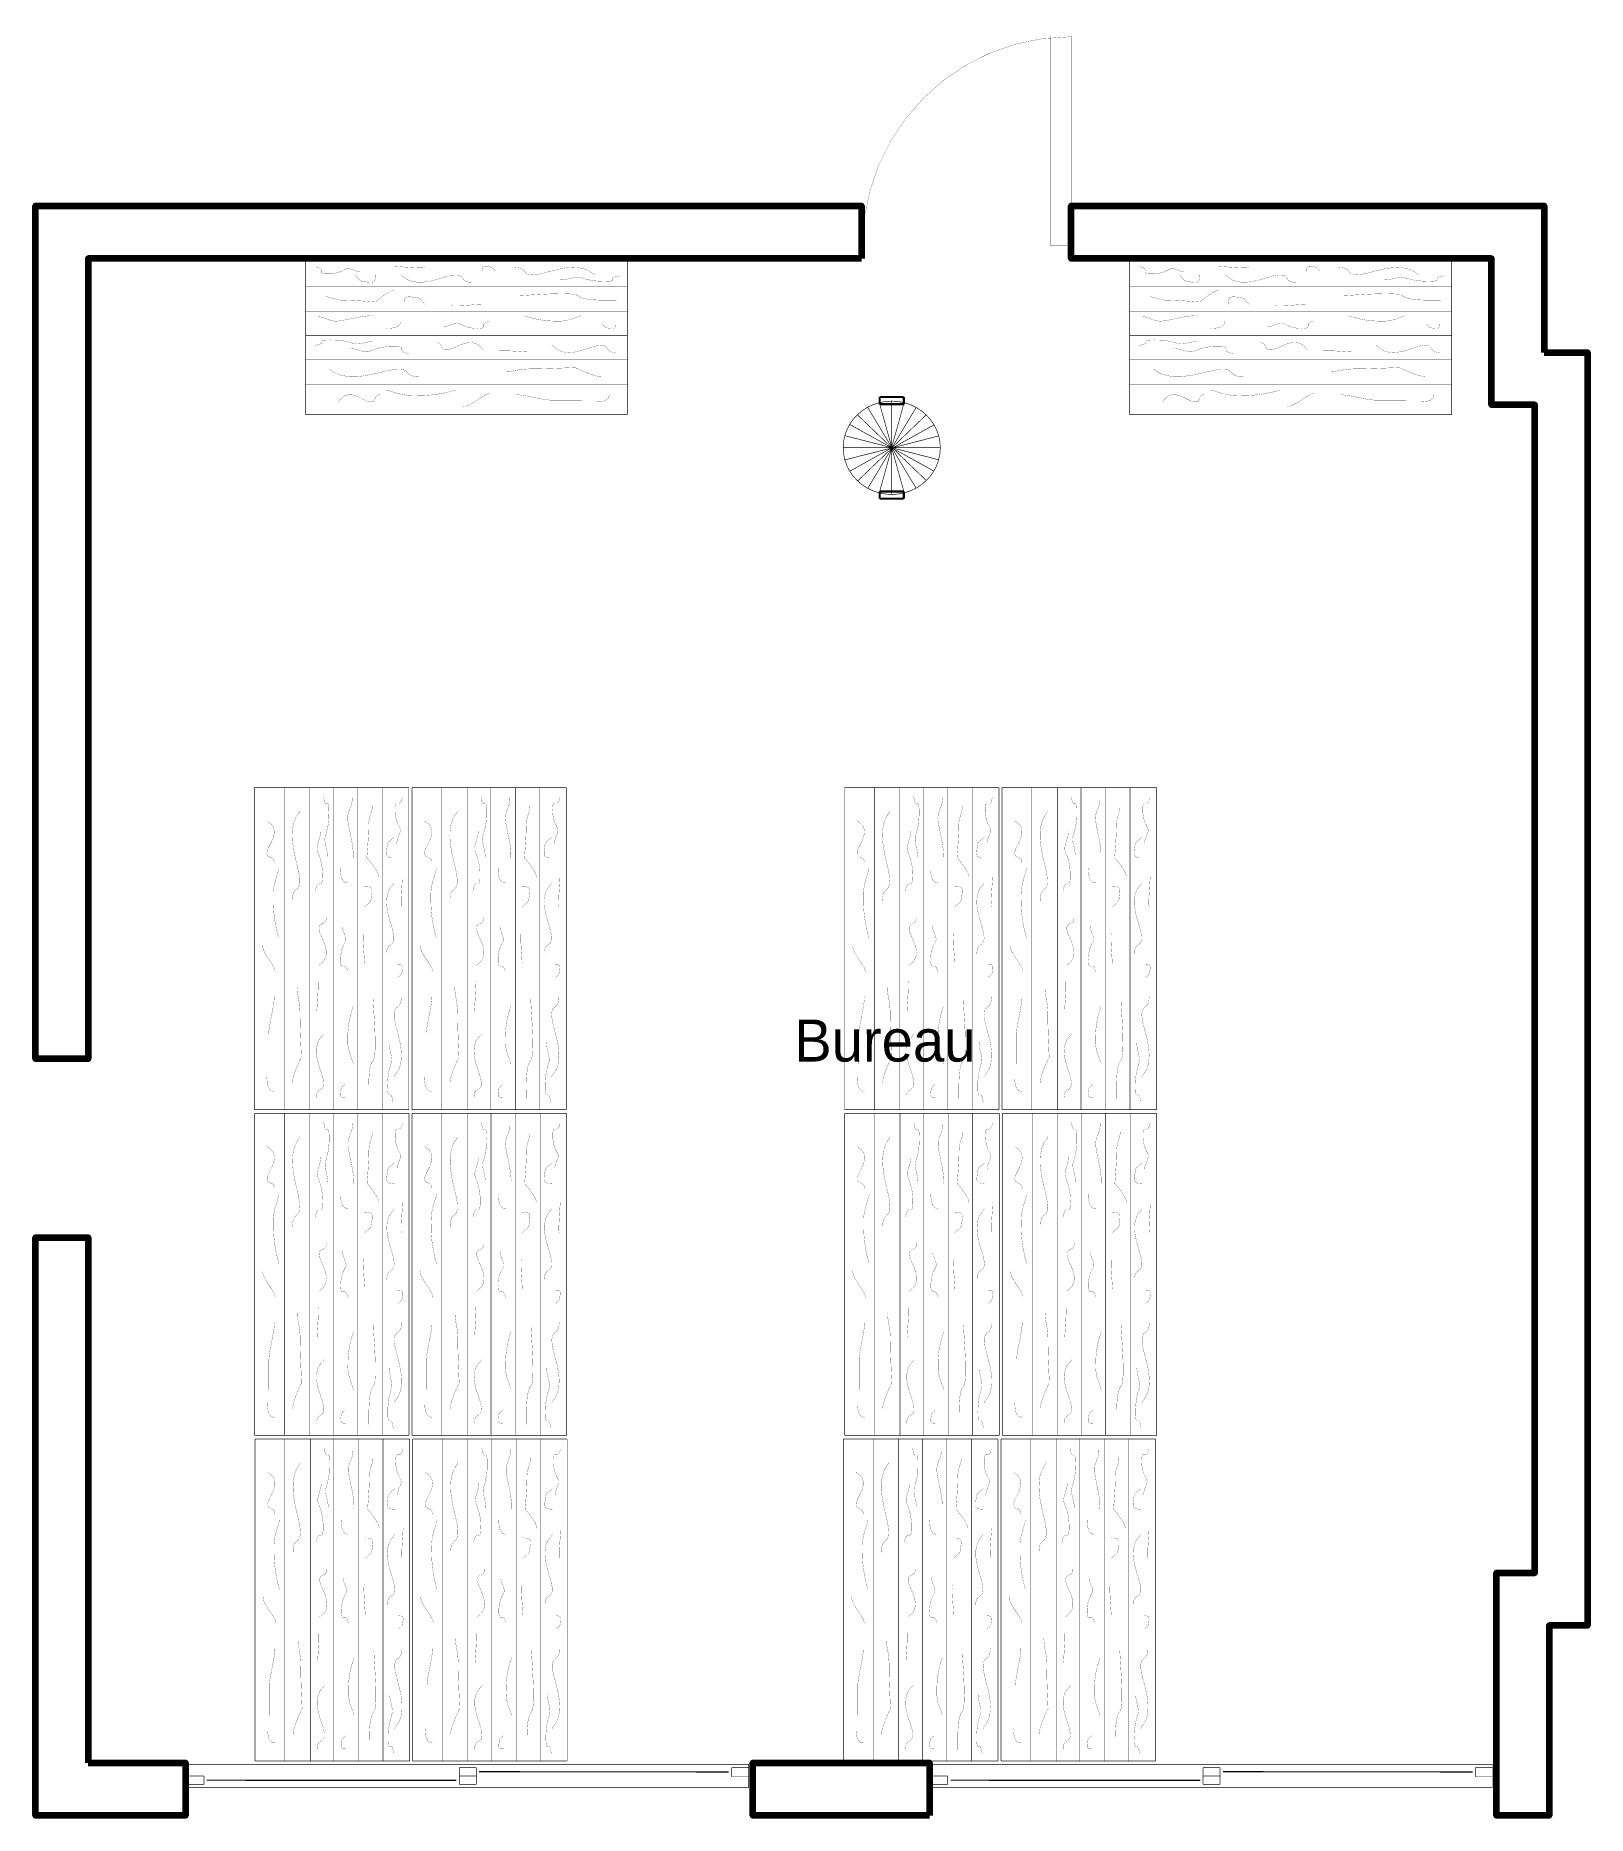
# Model space of a CAD drawing. Header units: metres. Extents: x -4.57 to 2.82, y -8.31 to 0.16.
import ezdxf
from ezdxf.enums import TextEntityAlignment as Align

# ---------------------------------------------------------------- set-up
doc = ezdxf.new("R2010")
doc.units = ezdxf.units.M
doc.header["$LTSCALE"] = 10
doc.layers.get('0').update_dxf_attribs({"linetype": 'CONTINUOUS', "lineweight": 100})
for name, color, linetype, lineweight in [('doors', 1, 'CONTINUOUS', 100), ('furniture', 4, 'CONTINUOUS', 100), ('texts', 5, 'CONTINUOUS', 100), ('walls', 8, 'CONTINUOUS', 100), ('windows', 3, 'CONTINUOUS', 100)]:
    doc.layers.add(name, color=color, linetype=linetype, lineweight=lineweight)
doc.styles.get("Standard").update_dxf_attribs({"font": 'txt', "width": 0.75})

msp = doc.modelspace()

# ---------------------------------------------------------------- texts
at = {"layer": 'texts'}
msp.add_text('Bureau', height=0.2, dxfattribs=at).set_placement((-0.5235, -4.6197), align=Align.MIDDLE_CENTER)

# ---------------------------------------------------------------- blocks, each defined once
blk = doc.blocks.new('W-0-1')
at = {"color": 0}
for points, const_width in [([(-1107, 58), (-1329.8, 58)], 3), ([(-1329.8, 58), (-1329.8, 48.7)], 3), ([(-1329.8, 48.7), (-1329.8, 39.3)], 3), ([(-1329.8, 39.3), (-1329.8, 30)], 3), ([(-1329.8, 30), (-1329.8, 20.7)], 3), ([(-1329.8, 20.7), (-1329.8, 11.3)], 3), ([(-1329.8, 11.3), (-1329.8, 2)], 3), ([(-1323, 6), (-1329.8, 6)], 3), ([(-1329.8, 6), (-1329.8, 2.3)], 3), ([(-1329.8, 2.3), (-1329.8, -1.3)], 3), ([(-1329.8, 2), (-1329.8, -7.3)], 3), ([(-1329.8, -1.3), (-1329.8, -5)], 3), ([(-1316.3, 6), (-1323, 6)], 3), ([(-1309.5, 6), (-1316.3, 6)], 3), ([(-1302.8, 6), (-1309.5, 6)], 3), ([(-1296, 6), (-1302.8, 6)], 3), ([(-1289.3, 6), (-1296, 6)], 3), ([(-1282.5, 6), (-1289.3, 6)], 3), ([(-1275.8, 6), (-1282.5, 6)], 3), ([(-1269, 6), (-1275.8, 6)], 3), ([(-1262.3, 6), (-1269, 6)], 3), ([(-1255.5, 6), (-1262.3, 6)], 3), ([(-1248.8, 6), (-1255.5, 6)], 3), ([(-1248.8, 2.3), (-1248.8, 6)], 3), ([(-1248.8, -1.3), (-1248.8, 2.3)], 3), ([(-1248.8, -5), (-1248.8, -1.3)], 3), ([(-884.3, 58), (-1107, 58)], 3), ([(-661.5, 58), (-884.3, 58)], 3), ([(-438.8, 58), (-661.5, 58)], 3), ([(-216, 58), (-438.8, 58)], 3), ([(6.8, 58), (-216, 58)], 3), ([(-27, 42), (-33.7, 42)], 3), ([(-33.7, 42), (-33.7, 38.7)], 3), ([(-33.7, 38.7), (-33.7, 35.3)], 3), ([(-33.7, 35.3), (-33.7, 32)], 3), ([(-33.7, 32), (-33.7, 28.7)], 3), ([(-33.7, 28.7), (-33.7, 25.3)], 3), ([(-33.7, 25.3), (-33.7, 22)], 3), ([(-33.7, 22), (-33.7, 18.7)], 3), ([(-33.7, 18.7), (-33.7, 15.3)], 3), ([(-33.7, 15.3), (-33.7, 12)], 3), ([(-33.7, 12), (-33.7, 8.7)], 3), ([(-33.7, 8.7), (-33.7, 5.3)], 3), ([(-33.7, 5.3), (-33.7, 2)], 3), ([(-27, 2), (-33.7, 2)], 3), ([(-33.7, 2), (-33.7, -1.3)], 3), ([(-33.7, 2), (-33.7, 2)], 3), ([(-33.7, 2), (-27, 2)], 3), ([(-33.7, 2), (-33.7, 2)], 3), ([(-33.7, 2), (-33.7, 2)], 3), ([(-33.7, -1.3), (-33.7, -4.7)], 3), ([(-20.2, 42), (-27, 42)], 3), ([(-20.2, 2), (-27, 2)], 3), ([(-27, 2), (-20.2, 2)], 3), ([(-13.5, 42), (-20.2, 42)], 3), ([(-13.5, 2), (-20.2, 2)], 3), ([(-20.2, 2), (-13.5, 2)], 3), ([(-6.7, 42), (-13.5, 42)], 3), ([(-6.7, 2), (-13.5, 2)], 3), ([(-13.5, 2), (-6.7, 2)], 3), ([(0, 42), (-6.7, 42)], 3), ([(0, 2), (-6.7, 2)], 3), ([(-6.7, 2), (0, 2)], 3), ([(6.8, 42), (0, 42)], 3), ([(6.8, 2), (0, 2)], 3), ([(0, 2), (6.8, 2)], 3), ([(229.5, 58), (6.8, 58)], 3), ([(13.5, 42), (6.8, 42)], 3), ([(13.5, 2), (6.8, 2)], 3), ([(6.8, 2), (13.5, 2)], 3), ([(20.3, 42), (13.5, 42)], 3), ([(20.3, 2), (13.5, 2)], 3), ([(13.5, 2), (20.3, 2)], 3), ([(27, 42), (20.3, 42)], 3), ([(27, 2), (20.3, 2)], 3), ([(20.3, 2), (27, 2)], 3), ([(33.8, 42), (27, 42)], 3), ([(33.8, 2), (27, 2)], 3), ([(27, 2), (33.8, 2)], 3), ([(40.5, 42), (33.8, 42)], 3), ([(40.5, 2), (33.8, 2)], 3), ([(33.8, 2), (40.5, 2)], 3), ([(47.3, 42), (40.5, 42)], 3), ([(47.3, 2), (40.5, 2)], 3), ([(40.5, 2), (47.3, 2)], 3), ([(47.3, 38.7), (47.3, 42)], 3), ([(47.3, 35.3), (47.3, 38.7)], 3), ([(47.3, 32), (47.3, 35.3)], 3), ([(47.3, 28.7), (47.3, 32)], 3), ([(47.3, 25.3), (47.3, 28.7)], 3), ([(47.3, 22), (47.3, 25.3)], 3), ([(47.3, 18.7), (47.3, 22)], 3), ([(47.3, 15.3), (47.3, 18.7)], 3), ([(47.3, 12), (47.3, 15.3)], 3), ([(47.3, 8.7), (47.3, 12)], 3), ([(47.3, 5.3), (47.3, 8.7)], 3), ([(47.3, 2), (47.3, 5.3)], 3), ([(47.3, -1.3), (47.3, 2)], 3), ([(47.3, -4.7), (47.3, -1.3)], 3), ([(60.8, 22.5), (60.8, 22.5)], 6), ([(60.8, 22.5), (159.8, 22.5)], 6), ([(159.8, 22.5), (258.7, 22.4)], 6), ([(452.3, 58), (229.5, 58)], 3), ([(258.7, 22.4), (357.8, 22.4)], 6), ([(357.8, 22.4), (456.8, 22.3)], 6), ([(675, 58), (452.3, 58)], 3), ([(456.8, 22.3), (555.8, 22.3)], 6), ([(555.8, 22.3), (654.8, 22.3)], 6), ([(654.8, 22.3), (753.8, 22.2)], 6), ([(897.8, 58), (675, 58)], 3), ([(753.8, 22.2), (852.8, 22.2)], 6), ([(852.8, 22.2), (951.8, 22.1)], 6), ([(1120.5, 58), (897.8, 58)], 3), ([(951.8, 22.1), (1050.8, 22.1)], 6), ([(1050.8, 22.1), (1149.8, 22)], 6), ([(1343.3, 58), (1120.5, 58)], 3), ([(1149.8, 22), (1248.8, 22)], 6), ([(1269, 42), (1262.3, 42)], 3), ([(1262.3, 42), (1262.3, 38.7)], 3), ([(1262.3, 38.7), (1262.3, 35.3)], 3), ([(1262.3, 35.3), (1262.3, 32)], 3), ([(1262.3, 32), (1262.3, 28.7)], 3), ([(1262.3, 28.7), (1262.3, 25.3)], 3), ([(1262.3, 25.3), (1262.3, 22)], 3), ([(1262.3, 22), (1262.3, 18.7)], 3), ([(1262.3, 18.7), (1262.3, 15.3)], 3), ([(1262.3, 15.3), (1262.3, 12)], 3), ([(1262.3, 12), (1262.3, 8.7)], 3), ([(1262.3, 8.7), (1262.3, 5.3)], 3), ([(1262.3, 5.3), (1262.3, 2)], 3), ([(1262.3, 2), (1262.3, 2)], 3), ([(1262.3, 2), (1269, 2)], 3), ([(1262.3, 2), (1262.3, 2)], 3), ([(1262.3, 2), (1262.3, 2)], 3), ([(1275.8, 42), (1269, 42)], 3), ([(1269, 2), (1275.8, 2)], 3), ([(1282.5, 42), (1275.8, 42)], 3), ([(1275.8, 2), (1282.5, 2)], 3), ([(1289.3, 42), (1282.5, 42)], 3), ([(1282.5, 2), (1289.3, 2)], 3), ([(1296, 42), (1289.3, 42)], 3), ([(1289.3, 2), (1296, 2)], 3), ([(1302.8, 42), (1296, 42)], 3), ([(1296, 2), (1302.8, 2)], 3), ([(1309.5, 42), (1302.8, 42)], 3), ([(1302.8, 2), (1309.5, 2)], 3), ([(1316.3, 42), (1309.5, 42)], 3), ([(1309.5, 2), (1316.3, 2)], 3), ([(1323, 42), (1316.3, 42)], 3), ([(1316.3, 2), (1323, 2)], 3), ([(1329.8, 42), (1323, 42)], 3), ([(1323, 2), (1329.8, 2)], 3), ([(1336.5, 42), (1329.8, 42)], 3), ([(1329.8, 2), (1336.5, 2)], 3), ([(1343.3, 42), (1336.5, 42)], 3), ([(1336.5, 2), (1343.3, 2)], 3), ([(1343.3, 48.7), (1343.3, 58)], 3), ([(1343.3, 39.3), (1343.3, 48.7)], 3), ([(1343.3, 38.7), (1343.3, 42)], 3), ([(1343.3, 30), (1343.3, 39.3)], 3), ([(1343.3, 35.3), (1343.3, 38.7)], 3), ([(1343.3, 32), (1343.3, 35.3)], 3), ([(1343.3, 28.7), (1343.3, 32)], 3), ([(1343.3, 20.7), (1343.3, 30)], 3), ([(1343.3, 25.3), (1343.3, 28.7)], 3), ([(1343.3, 22), (1343.3, 25.3)], 3), ([(1343.3, 18.7), (1343.3, 22)], 3), ([(1343.3, 11.3), (1343.3, 20.7)], 3), ([(1343.3, 15.3), (1343.3, 18.7)], 3), ([(1343.3, 12), (1343.3, 15.3)], 3), ([(1343.3, 8.7), (1343.3, 12)], 3), ([(1343.3, 2), (1343.3, 11.3)], 3), ([(1343.3, 5.3), (1343.3, 8.7)], 3), ([(1343.3, 2), (1343.3, 5.3)], 3), ([(1343.3, -7.3), (1343.3, 2)], 3), ([(-1329.8, -5), (-1329.8, -8.7)], 3), ([(-1329.8, -7.3), (-1329.8, -16.7)], 3), ([(-1329.8, -8.7), (-1329.8, -12.3)], 3), ([(-1329.8, -12.3), (-1329.8, -16)], 3), ([(-1329.8, -16), (-1329.8, -19.7)], 3), ([(-1329.8, -16.7), (-1329.8, -26)], 3), ([(-1329.8, -19.7), (-1329.8, -23.3)], 3), ([(-1329.8, -23.3), (-1329.8, -27)], 3), ([(-1329.8, -26), (-1329.8, -35.3)], 3), ([(-1329.8, -27), (-1329.8, -30.7)], 3), ([(-1329.8, -30.7), (-1329.8, -34.3)], 3), ([(-1329.8, -34.3), (-1329.8, -38)], 3), ([(-1329.8, -35.3), (-1329.8, -44.7)], 3), ([(-1329.8, -38), (-1329.8, -38)], 3), ([(-1329.8, -38), (-1323, -38)], 3), ([(-1329.8, -38), (-1329.8, -38)], 3), ([(-1329.8, -38), (-1329.8, -38)], 3), ([(-1329.8, -44.7), (-1329.8, -54)], 3), ([(-1329.8, -54), (-1329.8, -54)], 3), ([(-1329.8, -54), (-1107, -54)], 3), ([(-1329.8, -54), (-1329.8, -54)], 3), ([(-1329.8, -54), (-1329.8, -54)], 3), ([(-1323, -38), (-1316.3, -38)], 3), ([(-1316.3, -38), (-1309.5, -38)], 3), ([(-1309.5, -38), (-1302.8, -38)], 3), ([(-1302.8, -38), (-1296, -38)], 3), ([(-1296, -38), (-1289.3, -38)], 3), ([(-1289.3, -38), (-1282.5, -38)], 3), ([(-1282.5, -38), (-1275.8, -38)], 3), ([(-1275.8, -38), (-1269, -38)], 3), ([(-1269, -38), (-1262.3, -38)], 3), ([(-1262.3, -38), (-1255.5, -38)], 3), ([(-1255.5, -38), (-1248.8, -38)], 3), ([(-1248.8, -8.7), (-1248.8, -5)], 3), ([(-1248.8, -12.3), (-1248.8, -8.7)], 3), ([(-1248.8, -16), (-1248.8, -12.3)], 3), ([(-1248.8, -19.7), (-1248.8, -16)], 3), ([(-1248.8, -23.3), (-1248.8, -19.7)], 3), ([(-1248.8, -27), (-1248.8, -23.3)], 3), ([(-1248.8, -30.7), (-1248.8, -27)], 3), ([(-1248.8, -34.3), (-1248.8, -30.7)], 3), ([(-1248.8, -38), (-1248.8, -34.3)], 3), ([(-1235.3, -17.5), (-1235.3, -17.5)], 6), ([(-1235.3, -17.5), (-1136.3, -17.5)], 6), ([(-1136.3, -17.5), (-1037.3, -17.6)], 6), ([(-1107, -54), (-884.3, -54)], 3), ([(-1037.3, -17.6), (-938.3, -17.6)], 6), ([(-938.3, -17.6), (-839.3, -17.7)], 6), ([(-884.3, -54), (-661.5, -54)], 3), ([(-839.3, -17.7), (-740.3, -17.7)], 6), ([(-740.3, -17.7), (-641.3, -17.7)], 6), ([(-661.5, -54), (-438.8, -54)], 3), ([(-641.3, -17.7), (-542.3, -17.8)], 6), ([(-542.3, -17.8), (-443.3, -17.8)], 6), ([(-443.3, -17.8), (-344.3, -17.9)], 6), ([(-438.8, -54), (-216, -54)], 3), ([(-344.3, -17.9), (-245.3, -17.9)], 6), ([(-245.3, -17.9), (-146.2, -18)], 6), ([(-216, -54), (6.8, -54)], 3), ([(-146.2, -18), (-47.2, -18)], 6), ([(-33.7, -4.7), (-33.7, -8)], 3), ([(-33.7, -8), (-33.7, -11.3)], 3), ([(-33.7, -11.3), (-33.7, -14.7)], 3), ([(-33.7, -14.7), (-33.7, -18)], 3), ([(-33.7, -18), (-33.7, -21.3)], 3), ([(-33.7, -21.3), (-33.7, -24.7)], 3), ([(-33.7, -24.7), (-33.7, -28)], 3), ([(-33.7, -28), (-33.7, -31.3)], 3), ([(-33.7, -31.3), (-33.7, -34.7)], 3), ([(-33.7, -34.7), (-33.7, -38)], 3), ([(-33.7, -38), (-33.7, -38)], 3), ([(-33.7, -38), (-27, -38)], 3), ([(-33.7, -38), (-33.7, -38)], 3), ([(-33.7, -38), (-33.7, -38)], 3), ([(-27, -38), (-20.2, -38)], 3), ([(-20.2, -38), (-13.5, -38)], 3), ([(-13.5, -38), (-6.7, -38)], 3), ([(-6.7, -38), (0, -38)], 3), ([(0, -38), (6.8, -38)], 3), ([(6.8, -38), (13.5, -38)], 3), ([(6.8, -54), (229.5, -54)], 3), ([(13.5, -38), (20.3, -38)], 3), ([(20.3, -38), (27, -38)], 3), ([(27, -38), (33.8, -38)], 3), ([(33.8, -38), (40.5, -38)], 3), ([(40.5, -38), (47.3, -38)], 3), ([(47.3, -8), (47.3, -4.7)], 3), ([(47.3, -11.3), (47.3, -8)], 3), ([(47.3, -14.7), (47.3, -11.3)], 3), ([(47.3, -18), (47.3, -14.7)], 3), ([(47.3, -21.3), (47.3, -18)], 3), ([(47.3, -24.7), (47.3, -21.3)], 3), ([(47.3, -28), (47.3, -24.7)], 3), ([(47.3, -31.3), (47.3, -28)], 3), ([(47.3, -34.7), (47.3, -31.3)], 3), ([(47.3, -38), (47.3, -34.7)], 3), ([(229.5, -54), (452.3, -54)], 3), ([(452.3, -54), (675, -54)], 3), ([(675, -54), (897.8, -54)], 3), ([(897.8, -54), (1120.5, -54)], 3), ([(1120.5, -54), (1343.3, -54)], 3), ([(1343.3, -16.7), (1343.3, -7.3)], 3), ([(1343.3, -26), (1343.3, -16.7)], 3), ([(1343.3, -35.3), (1343.3, -26)], 3), ([(1343.3, -44.7), (1343.3, -35.3)], 3), ([(1343.3, -54), (1343.3, -44.7)], 3)]:
    blk.add_lwpolyline(points, dxfattribs=dict(at, const_width=const_width))
blk = doc.blocks.new('W-0-2')
at = {"color": 0}
for points, const_width in [([(-1107, 58), (-1329.8, 58)], 3), ([(-1329.8, 58), (-1329.8, 48.7)], 3), ([(-1329.8, 48.7), (-1329.8, 39.3)], 3), ([(-1329.8, 39.3), (-1329.8, 30)], 3), ([(-1329.8, 30), (-1329.8, 20.7)], 3), ([(-1329.8, 20.7), (-1329.8, 11.3)], 3), ([(-1329.8, 11.3), (-1329.8, 2)], 3), ([(-1323, 6), (-1329.8, 6)], 3), ([(-1329.8, 6), (-1329.8, 2.3)], 3), ([(-1329.8, 2.3), (-1329.8, -1.3)], 3), ([(-1329.8, 2), (-1329.8, -7.3)], 3), ([(-1329.8, -1.3), (-1329.8, -5)], 3), ([(-1316.3, 6), (-1323, 6)], 3), ([(-1309.5, 6), (-1316.3, 6)], 3), ([(-1302.8, 6), (-1309.5, 6)], 3), ([(-1296, 6), (-1302.8, 6)], 3), ([(-1289.3, 6), (-1296, 6)], 3), ([(-1282.5, 6), (-1289.3, 6)], 3), ([(-1275.8, 6), (-1282.5, 6)], 3), ([(-1269, 6), (-1275.8, 6)], 3), ([(-1262.3, 6), (-1269, 6)], 3), ([(-1255.5, 6), (-1262.3, 6)], 3), ([(-1248.8, 6), (-1255.5, 6)], 3), ([(-1248.8, 2.3), (-1248.8, 6)], 3), ([(-1248.8, -1.3), (-1248.8, 2.3)], 3), ([(-1248.8, -5), (-1248.8, -1.3)], 3), ([(-884.3, 58), (-1107, 58)], 3), ([(-661.5, 58), (-884.3, 58)], 3), ([(-438.8, 58), (-661.5, 58)], 3), ([(-216, 58), (-438.8, 58)], 3), ([(6.8, 58), (-216, 58)], 3), ([(-27, 42), (-33.7, 42)], 3), ([(-33.7, 42), (-33.7, 38.7)], 3), ([(-33.7, 38.7), (-33.7, 35.3)], 3), ([(-33.7, 35.3), (-33.7, 32)], 3), ([(-33.7, 32), (-33.7, 28.7)], 3), ([(-33.7, 28.7), (-33.7, 25.3)], 3), ([(-33.7, 25.3), (-33.7, 22)], 3), ([(-33.7, 22), (-33.7, 18.7)], 3), ([(-33.7, 18.7), (-33.7, 15.3)], 3), ([(-33.7, 15.3), (-33.7, 12)], 3), ([(-33.7, 12), (-33.7, 8.7)], 3), ([(-33.7, 8.7), (-33.7, 5.3)], 3), ([(-33.7, 5.3), (-33.7, 2)], 3), ([(-27, 2), (-33.7, 2)], 3), ([(-33.7, 2), (-33.7, -1.3)], 3), ([(-33.7, 2), (-33.7, 2)], 3), ([(-33.7, 2), (-27, 2)], 3), ([(-33.7, 2), (-33.7, 2)], 3), ([(-33.7, 2), (-33.7, 2)], 3), ([(-33.7, -1.3), (-33.7, -4.7)], 3), ([(-20.2, 42), (-27, 42)], 3), ([(-20.2, 2), (-27, 2)], 3), ([(-27, 2), (-20.2, 2)], 3), ([(-13.5, 42), (-20.2, 42)], 3), ([(-13.5, 2), (-20.2, 2)], 3), ([(-20.2, 2), (-13.5, 2)], 3), ([(-6.7, 42), (-13.5, 42)], 3), ([(-6.7, 2), (-13.5, 2)], 3), ([(-13.5, 2), (-6.7, 2)], 3), ([(0, 42), (-6.7, 42)], 3), ([(0, 2), (-6.7, 2)], 3), ([(-6.7, 2), (0, 2)], 3), ([(6.8, 42), (0, 42)], 3), ([(6.8, 2), (0, 2)], 3), ([(0, 2), (6.8, 2)], 3), ([(229.5, 58), (6.8, 58)], 3), ([(13.5, 42), (6.8, 42)], 3), ([(13.5, 2), (6.8, 2)], 3), ([(6.8, 2), (13.5, 2)], 3), ([(20.3, 42), (13.5, 42)], 3), ([(20.3, 2), (13.5, 2)], 3), ([(13.5, 2), (20.3, 2)], 3), ([(27, 42), (20.3, 42)], 3), ([(27, 2), (20.3, 2)], 3), ([(20.3, 2), (27, 2)], 3), ([(33.8, 42), (27, 42)], 3), ([(33.8, 2), (27, 2)], 3), ([(27, 2), (33.8, 2)], 3), ([(40.5, 42), (33.8, 42)], 3), ([(40.5, 2), (33.8, 2)], 3), ([(33.8, 2), (40.5, 2)], 3), ([(47.3, 42), (40.5, 42)], 3), ([(47.3, 2), (40.5, 2)], 3), ([(40.5, 2), (47.3, 2)], 3), ([(47.3, 38.7), (47.3, 42)], 3), ([(47.3, 35.3), (47.3, 38.7)], 3), ([(47.3, 32), (47.3, 35.3)], 3), ([(47.3, 28.7), (47.3, 32)], 3), ([(47.3, 25.3), (47.3, 28.7)], 3), ([(47.3, 22), (47.3, 25.3)], 3), ([(47.3, 18.7), (47.3, 22)], 3), ([(47.3, 15.3), (47.3, 18.7)], 3), ([(47.3, 12), (47.3, 15.3)], 3), ([(47.3, 8.7), (47.3, 12)], 3), ([(47.3, 5.3), (47.3, 8.7)], 3), ([(47.3, 2), (47.3, 5.3)], 3), ([(47.3, -1.3), (47.3, 2)], 3), ([(47.3, -4.7), (47.3, -1.3)], 3), ([(60.8, 22.5), (60.8, 22.5)], 6), ([(60.8, 22.5), (159.8, 22.5)], 6), ([(159.8, 22.5), (258.7, 22.4)], 6), ([(452.3, 58), (229.5, 58)], 3), ([(258.7, 22.4), (357.8, 22.4)], 6), ([(357.8, 22.4), (456.8, 22.3)], 6), ([(675, 58), (452.3, 58)], 3), ([(456.8, 22.3), (555.8, 22.3)], 6), ([(555.8, 22.3), (654.8, 22.3)], 6), ([(654.8, 22.3), (753.8, 22.2)], 6), ([(897.8, 58), (675, 58)], 3), ([(753.8, 22.2), (852.8, 22.2)], 6), ([(852.8, 22.2), (951.8, 22.1)], 6), ([(1120.5, 58), (897.8, 58)], 3), ([(951.8, 22.1), (1050.8, 22.1)], 6), ([(1050.8, 22.1), (1149.8, 22)], 6), ([(1343.3, 58), (1120.5, 58)], 3), ([(1149.8, 22), (1248.8, 22)], 6), ([(1269, 42), (1262.3, 42)], 3), ([(1262.3, 42), (1262.3, 38.7)], 3), ([(1262.3, 38.7), (1262.3, 35.3)], 3), ([(1262.3, 35.3), (1262.3, 32)], 3), ([(1262.3, 32), (1262.3, 28.7)], 3), ([(1262.3, 28.7), (1262.3, 25.3)], 3), ([(1262.3, 25.3), (1262.3, 22)], 3), ([(1262.3, 22), (1262.3, 18.7)], 3), ([(1262.3, 18.7), (1262.3, 15.3)], 3), ([(1262.3, 15.3), (1262.3, 12)], 3), ([(1262.3, 12), (1262.3, 8.7)], 3), ([(1262.3, 8.7), (1262.3, 5.3)], 3), ([(1262.3, 5.3), (1262.3, 2)], 3), ([(1262.3, 2), (1262.3, 2)], 3), ([(1262.3, 2), (1269, 2)], 3), ([(1262.3, 2), (1262.3, 2)], 3), ([(1262.3, 2), (1262.3, 2)], 3), ([(1275.8, 42), (1269, 42)], 3), ([(1269, 2), (1275.8, 2)], 3), ([(1282.5, 42), (1275.8, 42)], 3), ([(1275.8, 2), (1282.5, 2)], 3), ([(1289.3, 42), (1282.5, 42)], 3), ([(1282.5, 2), (1289.3, 2)], 3), ([(1296, 42), (1289.3, 42)], 3), ([(1289.3, 2), (1296, 2)], 3), ([(1302.8, 42), (1296, 42)], 3), ([(1296, 2), (1302.8, 2)], 3), ([(1309.5, 42), (1302.8, 42)], 3), ([(1302.8, 2), (1309.5, 2)], 3), ([(1316.3, 42), (1309.5, 42)], 3), ([(1309.5, 2), (1316.3, 2)], 3), ([(1323, 42), (1316.3, 42)], 3), ([(1316.3, 2), (1323, 2)], 3), ([(1329.8, 42), (1323, 42)], 3), ([(1323, 2), (1329.8, 2)], 3), ([(1336.5, 42), (1329.8, 42)], 3), ([(1329.8, 2), (1336.5, 2)], 3), ([(1343.3, 42), (1336.5, 42)], 3), ([(1336.5, 2), (1343.3, 2)], 3), ([(1343.3, 48.7), (1343.3, 58)], 3), ([(1343.3, 39.3), (1343.3, 48.7)], 3), ([(1343.3, 38.7), (1343.3, 42)], 3), ([(1343.3, 30), (1343.3, 39.3)], 3), ([(1343.3, 35.3), (1343.3, 38.7)], 3), ([(1343.3, 32), (1343.3, 35.3)], 3), ([(1343.3, 28.7), (1343.3, 32)], 3), ([(1343.3, 20.7), (1343.3, 30)], 3), ([(1343.3, 25.3), (1343.3, 28.7)], 3), ([(1343.3, 22), (1343.3, 25.3)], 3), ([(1343.3, 18.7), (1343.3, 22)], 3), ([(1343.3, 11.3), (1343.3, 20.7)], 3), ([(1343.3, 15.3), (1343.3, 18.7)], 3), ([(1343.3, 12), (1343.3, 15.3)], 3), ([(1343.3, 8.7), (1343.3, 12)], 3), ([(1343.3, 2), (1343.3, 11.3)], 3), ([(1343.3, 5.3), (1343.3, 8.7)], 3), ([(1343.3, 2), (1343.3, 5.3)], 3), ([(1343.3, -7.3), (1343.3, 2)], 3), ([(-1329.8, -5), (-1329.8, -8.7)], 3), ([(-1329.8, -7.3), (-1329.8, -16.7)], 3), ([(-1329.8, -8.7), (-1329.8, -12.3)], 3), ([(-1329.8, -12.3), (-1329.8, -16)], 3), ([(-1329.8, -16), (-1329.8, -19.7)], 3), ([(-1329.8, -16.7), (-1329.8, -26)], 3), ([(-1329.8, -19.7), (-1329.8, -23.3)], 3), ([(-1329.8, -23.3), (-1329.8, -27)], 3), ([(-1329.8, -26), (-1329.8, -35.3)], 3), ([(-1329.8, -27), (-1329.8, -30.7)], 3), ([(-1329.8, -30.7), (-1329.8, -34.3)], 3), ([(-1329.8, -34.3), (-1329.8, -38)], 3), ([(-1329.8, -35.3), (-1329.8, -44.7)], 3), ([(-1329.8, -38), (-1329.8, -38)], 3), ([(-1329.8, -38), (-1323, -38)], 3), ([(-1329.8, -38), (-1329.8, -38)], 3), ([(-1329.8, -38), (-1329.8, -38)], 3), ([(-1329.8, -44.7), (-1329.8, -54)], 3), ([(-1329.8, -54), (-1329.8, -54)], 3), ([(-1329.8, -54), (-1107, -54)], 3), ([(-1329.8, -54), (-1329.8, -54)], 3), ([(-1329.8, -54), (-1329.8, -54)], 3), ([(-1323, -38), (-1316.3, -38)], 3), ([(-1316.3, -38), (-1309.5, -38)], 3), ([(-1309.5, -38), (-1302.8, -38)], 3), ([(-1302.8, -38), (-1296, -38)], 3), ([(-1296, -38), (-1289.3, -38)], 3), ([(-1289.3, -38), (-1282.5, -38)], 3), ([(-1282.5, -38), (-1275.8, -38)], 3), ([(-1275.8, -38), (-1269, -38)], 3), ([(-1269, -38), (-1262.3, -38)], 3), ([(-1262.3, -38), (-1255.5, -38)], 3), ([(-1255.5, -38), (-1248.8, -38)], 3), ([(-1248.8, -8.7), (-1248.8, -5)], 3), ([(-1248.8, -12.3), (-1248.8, -8.7)], 3), ([(-1248.8, -16), (-1248.8, -12.3)], 3), ([(-1248.8, -19.7), (-1248.8, -16)], 3), ([(-1248.8, -23.3), (-1248.8, -19.7)], 3), ([(-1248.8, -27), (-1248.8, -23.3)], 3), ([(-1248.8, -30.7), (-1248.8, -27)], 3), ([(-1248.8, -34.3), (-1248.8, -30.7)], 3), ([(-1248.8, -38), (-1248.8, -34.3)], 3), ([(-1235.3, -17.5), (-1235.3, -17.5)], 6), ([(-1235.3, -17.5), (-1136.3, -17.5)], 6), ([(-1136.3, -17.5), (-1037.3, -17.6)], 6), ([(-1107, -54), (-884.3, -54)], 3), ([(-1037.3, -17.6), (-938.3, -17.6)], 6), ([(-938.3, -17.6), (-839.3, -17.7)], 6), ([(-884.3, -54), (-661.5, -54)], 3), ([(-839.3, -17.7), (-740.3, -17.7)], 6), ([(-740.3, -17.7), (-641.3, -17.7)], 6), ([(-661.5, -54), (-438.8, -54)], 3), ([(-641.3, -17.7), (-542.3, -17.8)], 6), ([(-542.3, -17.8), (-443.3, -17.8)], 6), ([(-443.3, -17.8), (-344.3, -17.9)], 6), ([(-438.8, -54), (-216, -54)], 3), ([(-344.3, -17.9), (-245.3, -17.9)], 6), ([(-245.3, -17.9), (-146.2, -18)], 6), ([(-216, -54), (6.8, -54)], 3), ([(-146.2, -18), (-47.2, -18)], 6), ([(-33.7, -4.7), (-33.7, -8)], 3), ([(-33.7, -8), (-33.7, -11.3)], 3), ([(-33.7, -11.3), (-33.7, -14.7)], 3), ([(-33.7, -14.7), (-33.7, -18)], 3), ([(-33.7, -18), (-33.7, -21.3)], 3), ([(-33.7, -21.3), (-33.7, -24.7)], 3), ([(-33.7, -24.7), (-33.7, -28)], 3), ([(-33.7, -28), (-33.7, -31.3)], 3), ([(-33.7, -31.3), (-33.7, -34.7)], 3), ([(-33.7, -34.7), (-33.7, -38)], 3), ([(-33.7, -38), (-33.7, -38)], 3), ([(-33.7, -38), (-27, -38)], 3), ([(-33.7, -38), (-33.7, -38)], 3), ([(-33.7, -38), (-33.7, -38)], 3), ([(-27, -38), (-20.2, -38)], 3), ([(-20.2, -38), (-13.5, -38)], 3), ([(-13.5, -38), (-6.7, -38)], 3), ([(-6.7, -38), (0, -38)], 3), ([(0, -38), (6.8, -38)], 3), ([(6.8, -38), (13.5, -38)], 3), ([(6.8, -54), (229.5, -54)], 3), ([(13.5, -38), (20.3, -38)], 3), ([(20.3, -38), (27, -38)], 3), ([(27, -38), (33.8, -38)], 3), ([(33.8, -38), (40.5, -38)], 3), ([(40.5, -38), (47.3, -38)], 3), ([(47.3, -8), (47.3, -4.7)], 3), ([(47.3, -11.3), (47.3, -8)], 3), ([(47.3, -14.7), (47.3, -11.3)], 3), ([(47.3, -18), (47.3, -14.7)], 3), ([(47.3, -21.3), (47.3, -18)], 3), ([(47.3, -24.7), (47.3, -21.3)], 3), ([(47.3, -28), (47.3, -24.7)], 3), ([(47.3, -31.3), (47.3, -28)], 3), ([(47.3, -34.7), (47.3, -31.3)], 3), ([(47.3, -38), (47.3, -34.7)], 3), ([(229.5, -54), (452.3, -54)], 3), ([(452.3, -54), (675, -54)], 3), ([(675, -54), (897.8, -54)], 3), ([(897.8, -54), (1120.5, -54)], 3), ([(1120.5, -54), (1343.3, -54)], 3), ([(1343.3, -16.7), (1343.3, -7.3)], 3), ([(1343.3, -26), (1343.3, -16.7)], 3), ([(1343.3, -35.3), (1343.3, -26)], 3), ([(1343.3, -44.7), (1343.3, -35.3)], 3), ([(1343.3, -54), (1343.3, -44.7)], 3)]:
    blk.add_lwpolyline(points, dxfattribs=dict(at, const_width=const_width))
blk = doc.blocks.new('W-0-0')
at = {"color": 0, "const_width": 1}
for points in [[(231.8, 959.3), (109.6, 916.4)], [(360.7, 985.9), (231.8, 959.3)], [(495, 995), (360.7, 985.9)], [(408.3, 1000), (400, 1000)], [(400, 1000), (400, 916.7)], [(416.7, 1000), (408.3, 1000)], [(425, 1000), (416.7, 1000)], [(433.3, 1000), (425, 1000)], [(441.7, 1000), (433.3, 1000)], [(450, 1000), (441.7, 1000)], [(458.3, 1000), (450, 1000)], [(466.7, 1000), (458.3, 1000)], [(475, 1000), (466.7, 1000)], [(483.3, 1000), (475, 1000)], [(491.7, 1000), (483.3, 1000)], [(500, 1000), (491.7, 1000)], [(495, 995), (495, 995)], [(500, 916.7), (500, 1000)], [(-4.7, 858.5), (-110, 786.6)], [(109.6, 916.4), (-4.7, 858.5)], [(400, 916.7), (400, 833.3)], [(500, 833.3), (500, 916.7)], [(-110, 786.6), (-205, 702.1)], [(400, 833.3), (400, 750)], [(500, 750), (500, 833.3)], [(-205, 702.1), (-288.7, 606.1)], [(400, 750), (400, 666.7)], [(500, 666.7), (500, 750)], [(-288.7, 606.1), (-359.8, 499.7)], [(400, 666.7), (400, 583.3)], [(500, 583.3), (500, 666.7)], [(400, 583.3), (400, 500)], [(500, 500), (500, 583.3)], [(-359.8, 499.7), (-417.2, 384.2)], [(400, 500), (400, 416.7)], [(500, 416.7), (500, 500)], [(-417.2, 384.2), (-459.6, 260.8)], [(400, 416.7), (400, 333.3)], [(500, 333.3), (500, 416.7)], [(-459.6, 260.8), (-486, 130.7)], [(400, 333.3), (400, 250)], [(500, 250), (500, 333.3)], [(400, 250), (400, 166.7)], [(500, 166.7), (500, 250)], [(-486, 130.7), (-495, -5)], [(400, 166.7), (400, 83.3)], [(500, 83.3), (500, 166.7)], [(400, 83.3), (400, 0)], [(400, 0), (408.3, 0)], [(408.3, 0), (416.7, 0)], [(416.7, 0), (425, 0)], [(425, 0), (433.3, 0)], [(433.3, 0), (441.7, 0)], [(441.7, 0), (450, 0)], [(450, 0), (458.3, 0)], [(458.3, 0), (466.7, 0)], [(466.7, 0), (475, 0)], [(475, 0), (483.3, 0)], [(483.3, 0), (491.7, 0)], [(491.7, 0), (500, 0)], [(500, 0), (500, 83.3)], [(500, 0), (500, 0)], [(500, 0), (500, 0)], [(500, 0), (500, 0)]]:
    blk.add_lwpolyline(points, dxfattribs=at)
blk = doc.blocks.new('F-0-0')
at = {"color": 0}
for points, const_width in [([(-765.9, 367.5), (-765.9, 367.5)], 3), ([(-765.9, 367.5), (-638.2, 367.5)], 3), ([(-765.9, 306.2), (-765.9, 367.5)], 3), ([(-765.9, 367.5), (-765.9, 367.5)], 3), ([(-765.9, 367.5), (-765.9, 367.5)], 3), ([(-765.9, 367.5), (-765.9, 367.5)], 3), ([(-765.9, 367.5), (-765.9, 367.5)], 3), ([(-765.9, 367.5), (-765.9, 367.5)], 3), ([(-765.9, 367.5), (-765.9, 367.5)], 3), ([(-765.9, 367.5), (-765.9, 367.5)], 3), ([(-765.9, 367.5), (-765.9, 367.5)], 3), ([(-765.9, 367.5), (-765.9, 367.5)], 3), ([(-765.9, 367.5), (-765.9, 367.5)], 3), ([(-765.9, 367.5), (-765.9, 367.5)], 3), ([(-765.9, 367.5), (-765.9, 367.5)], 3), ([(-765.9, 367.5), (-765.9, 367.5)], 3), ([(-765.9, 367.5), (-765.9, 367.5)], 3), ([(-638.2, 367.5), (-510.6, 367.5)], 3), ([(-510.6, 367.5), (-382.9, 367.5)], 3), ([(-382.9, 367.5), (-255.3, 367.5)], 3), ([(-255.3, 367.5), (-127.6, 367.5)], 3), ([(-127.6, 367.5), (0, 367.5)], 3), ([(0, 367.5), (127.6, 367.5)], 3), ([(127.6, 367.5), (255.3, 367.5)], 3), ([(255.3, 367.5), (382.9, 367.5)], 3), ([(382.9, 367.5), (510.6, 367.5)], 3), ([(510.6, 367.5), (638.2, 367.5)], 3), ([(638.2, 367.5), (765.9, 367.5)], 3), ([(765.9, 367.5), (765.9, 306.2)], 3), ([(-765.9, 244.9), (-765.9, 306.2)], 3), ([(-718, 336.1), (-718, 336.1)], 1), ([(-718, 336.1), (-706, 332.7)], 1), ([(-706, 332.7), (-698.3, 329)], 1), ([(-698.3, 329), (-693.8, 325.2)], 1), ([(-693.8, 325.2), (-691.8, 321.4)], 1), ([(-691.8, 321.4), (-691.3, 317.6)], 1), ([(-691.6, 313.9), (-691.7, 310.6)], 1), ([(-691.7, 310.6), (-690.9, 307.6)], 1), ([(-691.3, 317.6), (-691.6, 313.9)], 1), ([(-690.9, 307.6), (-688.3, 305.1)], 1), ([(-688.3, 305.1), (-683, 303.2)], 1), ([(-683, 303.2), (-674.1, 301.9)], 1), ([(-674.1, 301.9), (-660.9, 301.5)], 1), ([(-660.9, 301.5), (-646.1, 302)], 1), ([(-646.1, 302), (-633.1, 303.4)], 1), ([(-633.1, 303.4), (-621.7, 305.6)], 1), ([(-621.7, 305.6), (-611.7, 308.2)], 1), ([(-611.7, 308.2), (-602.9, 311.3)], 1), ([(-602.9, 311.3), (-595.3, 314.5)], 1), ([(-595.3, 314.5), (-588.6, 317.7)], 1), ([(-588.6, 317.7), (-582.7, 320.7)], 1), ([(-582.7, 320.7), (-577.5, 323.4)], 1), ([(-577.5, 323.4), (-572.7, 325.5)], 1), ([(-572.7, 325.5), (-568.2, 326.9)], 1), ([(-568.2, 326.9), (-563.9, 327.4)], 1), ([(-563.9, 327.4), (-559.5, 327.1)], 1), ([(-559.5, 327.1), (-554.9, 326.2)], 1), ([(-554.9, 326.2), (-550.1, 324.7)], 1), ([(-550.1, 324.7), (-545.1, 323)], 1), ([(-545.1, 323), (-540, 320.9)], 1), ([(-540, 320.9), (-534.7, 318.8)], 1), ([(-534.7, 318.8), (-529.3, 316.7)], 1), ([(-529.7, 297.2), (-529.7, 297.2)], 1), ([(-529.7, 297.2), (-523.2, 289.3)], 1), ([(-529.3, 316.7), (-523.8, 314.6)], 1), ([(-523.8, 314.6), (-518.2, 312.9)], 1), ([(-523.2, 289.3), (-517.9, 282.9)], 1), ([(-518.2, 312.9), (-512.6, 311.4)], 1), ([(-517.9, 282.9), (-513.6, 277.8)], 1), ([(-513.6, 277.8), (-509.8, 273.8)], 1), ([(-512.6, 311.4), (-506.9, 310.5)], 1), ([(-509.8, 273.8), (-506.5, 270.8)], 1), ([(-506.9, 310.5), (-501.2, 310.2)], 1), ([(-506.5, 270.8), (-503.3, 268.6)], 1), ([(-503.3, 268.6), (-500, 266.9)], 1), ([(-500, 266.9), (-496.3, 265.8)], 1), ([(-496.3, 265.8), (-492, 265)], 1), ([(-492, 265), (-486.8, 264.3)], 1), ([(-486.8, 264.3), (-480.4, 263.5)], 1), ([(-480.4, 263.5), (-472.6, 262.6)], 1), ([(-472.6, 262.6), (-464.7, 261.7)], 1), ([(-464.7, 261.7), (-457.8, 261.3)], 1), ([(-457.8, 261.3), (-452, 261.3)], 1), ([(-452, 261.3), (-447.1, 262)], 1), ([(-447.1, 262), (-443.1, 263.3)], 1), ([(-443.1, 263.3), (-439.8, 265.3)], 1), ([(-439.8, 265.3), (-437.3, 268.2)], 1), ([(-437.3, 268.2), (-435.5, 271.9)], 1), ([(-435.5, 271.9), (-434.1, 276.6)], 1), ([(-434.1, 276.6), (-433.3, 282.3)], 1), ([(-433.3, 282.3), (-432.8, 289.2)], 1), ([(-432.8, 289.2), (-432.7, 297.2)], 1), ([(-341.4, 336.8), (-341.4, 336.8)], 1), ([(-341.4, 336.8), (-333.1, 336.5)], 1), ([(-333.1, 336.5), (-322.5, 335.9)], 1), ([(-322.5, 335.9), (-310.3, 335.1)], 1), ([(-310, 295.8), (-312.9, 296.5)], 1), ([(-310.3, 335.1), (-296.9, 334.2)], 1), ([(-306.9, 293.9), (-310, 295.8)], 1), ([(-303.5, 291.1), (-306.9, 293.9)], 1), ([(-299.4, 287.5), (-303.5, 291.1)], 1), ([(-294.5, 283.5), (-299.4, 287.5)], 1), ([(-296.9, 334.2), (-282.6, 333.3)], 1), ([(-288.7, 279.2), (-294.5, 283.5)], 1), ([(-281.6, 274.9), (-288.7, 279.2)], 1), ([(-282.6, 333.3), (-268, 332.4)], 1), ([(-273.2, 270.9), (-281.6, 274.9)], 1), ([(-263.2, 267.3), (-273.2, 270.9)], 1), ([(-268, 332.4), (-253.5, 331.6)], 1), ([(-251.4, 264.5), (-263.2, 267.3)], 1), ([(-253.5, 331.6), (-239.6, 331)], 1), ([(-237.6, 262.6), (-251.4, 264.5)], 1), ([(-239.6, 331), (-226.7, 330.6)], 1), ([(-221.6, 261.9), (-237.6, 262.6)], 1), ([(-226.7, 330.6), (-215.3, 330.6)], 1), ([(-204.8, 262.6), (-221.6, 261.9)], 1), ([(-215.3, 330.6), (-205.9, 330.9)], 1), ([(-205.9, 330.9), (-198.8, 331.8)], 1), ([(-188.4, 264.5), (-204.8, 262.6)], 1), ([(-172.4, 267.3), (-188.4, 264.5)], 1), ([(-157, 270.9), (-172.4, 267.3)], 1), ([(-142, 274.9), (-157, 270.9)], 1), ([(-127.5, 279.2), (-142, 274.9)], 1), ([(-113.5, 283.5), (-127.5, 279.2)], 1), ([(-99.9, 287.5), (-113.5, 283.5)], 1), ([(-86.9, 291.1), (-99.9, 287.5)], 1), ([(-74.3, 293.9), (-86.9, 291.1)], 1), ([(-62.1, 295.8), (-74.3, 293.9)], 1), ([(-50.5, 296.5), (-62.1, 295.8)], 1), ([(-40.5, 295.8), (-50.5, 296.5)], 1), ([(-33.1, 293.9), (-40.5, 295.8)], 1), ([(-27.7, 291.1), (-33.1, 293.9)], 1), ([(-23.7, 287.5), (-27.7, 291.1)], 1), ([(-20.5, 283.5), (-23.7, 287.5)], 1), ([(-17.7, 279.2), (-20.5, 283.5)], 1), ([(-14.6, 274.9), (-17.7, 279.2)], 1), ([(-10.8, 270.9), (-14.6, 274.9)], 1), ([(-5.6, 267.3), (-10.8, 270.9)], 1), ([(1.5, 264.5), (-5.6, 267.3)], 1), ([(11.1, 262.6), (1.5, 264.5)], 1), ([(23.7, 261.9), (11.1, 262.6)], 1), ([(23.7, 261.9), (23.7, 261.9)], 1), ([(75.1, 320), (75, 315.2)], 1), ([(75.4, 324.1), (75.1, 320)], 1), ([(75.9, 327.6), (75.4, 324.1)], 1), ([(76.8, 330.4), (75.9, 327.6)], 1), ([(78, 332.6), (76.8, 330.4)], 1), ([(79.6, 334.3), (78, 332.6)], 1), ([(81.7, 335.6), (79.6, 334.3)], 1), ([(84.3, 336.3), (81.7, 335.6)], 1), ([(87.5, 336.7), (84.3, 336.3)], 1), ([(91.3, 336.8), (87.5, 336.7)], 1), ([(95.7, 336.5), (91.3, 336.8)], 1), ([(100.9, 336), (95.7, 336.5)], 1), ([(105.9, 335.4), (100.9, 336)], 1), ([(110, 335), (105.9, 335.4)], 1), ([(113.4, 334.5), (110, 335)], 1), ([(116.2, 334), (113.4, 334.5)], 1), ([(118.6, 333.3), (116.2, 334)], 1), ([(120.7, 332.4), (118.6, 333.3)], 1), ([(122.8, 331), (120.7, 332.4)], 1), ([(124.9, 329.2), (122.8, 331)], 1), ([(127.3, 326.8), (124.9, 329.2)], 1), ([(130.2, 323.7), (127.3, 326.8)], 1), ([(133.6, 319.9), (130.2, 323.7)], 1), ([(137.8, 315.2), (133.6, 319.9)], 1), ([(137.8, 315.2), (137.8, 315.2)], 1), ([(229, 331.8), (229, 331.8)], 1), ([(229, 331.8), (243.3, 331.1)], 1), ([(243.3, 331.1), (254.2, 329.2)], 1), ([(254.2, 329.2), (262.3, 326.4)], 1), ([(262.3, 326.4), (268.2, 322.8)], 1), ([(268.2, 322.8), (272.5, 318.8)], 1), ([(272.5, 318.8), (276, 314.5)], 1), ([(276, 314.5), (279.2, 310.2)], 1), ([(279.2, 310.2), (282.8, 306.2)], 1), ([(282.8, 306.2), (287.4, 302.6)], 1), ([(287.4, 302.6), (293.5, 299.8)], 1), ([(293.5, 299.8), (302, 297.9)], 1), ([(302, 297.9), (313.3, 297.2)], 1), ([(313.3, 297.2), (326.5, 297.9)], 1), ([(326.5, 297.9), (340.3, 299.8)], 1), ([(340.3, 299.8), (354.6, 302.6)], 1), ([(354.6, 302.6), (369.4, 306.2)], 1), ([(369.4, 306.2), (384.8, 310.2)], 1), ([(384.8, 310.2), (400.7, 314.5)], 1), ([(400.7, 314.5), (417.2, 318.8)], 1), ([(417.2, 318.8), (434.2, 322.8)], 1), ([(434.2, 322.8), (451.7, 326.4)], 1), ([(453.3, 273), (445.8, 272.7)], 1), ([(451.7, 326.4), (469.8, 329.2)], 1), ([(460.8, 273.7), (453.3, 273)], 1), ([(468.2, 274.7), (460.8, 273.7)], 1), ([(475.6, 276.1), (468.2, 274.7)], 1), ([(469.8, 329.2), (488.5, 331.1)], 1), ([(482.8, 277.6), (475.6, 276.1)], 1), ([(489.9, 279.2), (482.8, 277.6)], 1), ([(488.5, 331.1), (507.6, 331.8)], 1), ([(496.9, 280.8), (489.9, 279.2)], 1), ([(503.7, 282.3), (496.9, 280.8)], 1), ([(510.2, 283.7), (503.7, 282.3)], 1), ([(507.6, 331.8), (525.7, 331.1)], 1), ([(516.6, 284.7), (510.2, 283.7)], 1), ([(522.6, 285.4), (516.6, 284.7)], 1), ([(528.4, 285.7), (522.6, 285.4)], 1), ([(525.7, 331.1), (541.4, 329.2)], 1), ([(534.1, 285.3), (528.4, 285.7)], 1), ([(539.9, 284.3), (534.1, 285.3)], 1), ([(546.2, 282.7), (539.9, 284.3)], 1), ([(541.4, 329.2), (554.8, 326.4)], 1), ([(553.1, 280.6), (546.2, 282.7)], 1), ([(560.9, 278.4), (553.1, 280.6)], 1), ([(554.8, 326.4), (566.2, 322.8)], 1), ([(569.7, 276), (560.9, 278.4)], 1), ([(566.2, 322.8), (575.7, 318.8)], 1), ([(579.7, 273.6), (569.7, 276)], 1), ([(575.7, 318.8), (583.7, 314.5)], 1), ([(591.2, 271.3), (579.7, 273.6)], 1), ([(583.7, 314.5), (590.4, 310.2)], 1), ([(590.4, 310.2), (595.9, 306.2)], 1), ([(604.4, 269.3), (591.2, 271.3)], 1), ([(595.9, 306.2), (600.5, 302.6)], 1), ([(600.5, 302.6), (604.5, 299.8)], 1), ([(619.4, 267.7), (604.4, 269.3)], 1), ([(604.5, 299.8), (608, 297.9)], 1), ([(608, 297.9), (611.3, 297.2)], 1), ([(636.6, 266.6), (619.4, 267.7)], 1), ([(656, 266.2), (636.6, 266.6)], 1), ([(673.4, 266.6), (656, 266.2)], 1), ([(685, 267.5), (673.4, 266.6)], 1), ([(692, 268.9), (685, 267.5)], 1), ([(695.5, 270.8), (692, 268.9)], 1), ([(696.6, 273), (695.5, 270.8)], 1), ([(696.6, 281.1), (696, 278.3)], 1), ([(696, 278.3), (696.4, 275.6)], 1), ([(696.4, 275.6), (696.6, 273)], 1), ([(699.3, 284), (696.6, 281.1)], 1), ([(705.2, 286.9), (699.3, 284)], 1), ([(715.4, 289.6), (705.2, 286.9)], 1), ([(731.1, 292.2), (715.4, 289.6)], 1), ([(731.1, 292.2), (731.1, 292.2)], 1), ([(765.9, 306.2), (765.9, 244.9)], 3), ([(-765.9, 183.7), (-765.9, 244.9)], 3), ([(-765.9, 122.4), (-765.9, 183.7)], 3), ([(-765.9, 241), (-765.9, 241)], 2), ([(-765.9, 241), (-638.2, 241)], 2), ([(-678, 193.4), (-678, 193.4)], 1), ([(-678, 193.4), (-669.9, 193.1)], 1), ([(-669.9, 193.1), (-662.5, 192.2)], 1), ([(-662.5, 192.2), (-655.6, 190.7)], 1), ([(-655.6, 190.7), (-649.1, 189)], 1), ([(-649.1, 189), (-642.6, 186.9)], 1), ([(-642.6, 186.9), (-635.9, 184.8)], 1), ([(-638.2, 241), (-510.6, 241)], 2), ([(-635.9, 184.8), (-629, 182.7)], 1), ([(-629, 182.7), (-621.4, 180.6)], 1), ([(-621.4, 180.6), (-613, 178.9)], 1), ([(-613, 178.9), (-603.7, 177.4)], 1), ([(-603.7, 177.4), (-593.1, 176.5)], 1), ([(-593.1, 176.5), (-581, 176.2)], 1), ([(-581, 176.2), (-567.3, 176)], 1), ([(-567.3, 176), (-552.2, 175.5)], 1), ([(-552.2, 175.5), (-536.2, 174.8)], 1), ([(-536.2, 174.8), (-519.8, 173.9)], 1), ([(-519.8, 173.9), (-503.4, 172.9)], 1), ([(-510.6, 241), (-382.9, 241)], 2), ([(-503.4, 172.9), (-487.6, 171.8)], 1), ([(-487.6, 171.8), (-472.9, 170.8)], 1), ([(-472.9, 170.8), (-459.8, 169.7)], 1), ([(-459.8, 169.7), (-448.7, 168.9)], 1), ([(-431.5, 168.6), (-427.9, 171.7)], 1), ([(-427.9, 171.7), (-422.5, 176.3)], 1), ([(-422.5, 176.3), (-415.4, 182.1)], 1), ([(-415.4, 182.1), (-407, 188.6)], 1), ([(-407, 188.6), (-397.8, 195.6)], 1), ([(-397.8, 195.6), (-387.9, 202.6)], 1), ([(-387.9, 202.6), (-377.8, 209.1)], 1), ([(-382.9, 241), (-255.3, 241)], 2), ([(-377.8, 209.1), (-367.7, 214.9)], 1), ([(-367.7, 214.9), (-358.1, 219.5)], 1), ([(-358.1, 219.5), (-349.2, 222.6)], 1), ([(-349.2, 222.6), (-341.4, 223.7)], 1), ([(-295.2, 171.3), (-295.7, 164.5)], 1), ([(-294.4, 177), (-295.2, 171.3)], 1), ([(-293, 181.7), (-294.4, 177)], 1), ([(-291.2, 185.5), (-293, 181.7)], 1), ([(-288.7, 188.3), (-291.2, 185.5)], 1), ([(-285.4, 190.4), (-288.7, 188.3)], 1), ([(-281.4, 191.7), (-285.4, 190.4)], 1), ([(-276.5, 192.3), (-281.4, 191.7)], 1), ([(-270.7, 192.4), (-276.5, 192.3)], 1), ([(-263.8, 191.9), (-270.7, 192.4)], 1), ([(-255.9, 191), (-263.8, 191.9)], 1), ([(-248.1, 190.1), (-255.9, 191)], 1), ([(-255.3, 241), (-127.6, 241)], 2), ([(-241.7, 189.4), (-248.1, 190.1)], 1), ([(-236.5, 188.7), (-241.7, 189.4)], 1), ([(-232.2, 187.8), (-236.5, 188.7)], 1), ([(-228.5, 186.7), (-232.2, 187.8)], 1), ([(-225.2, 185.1), (-228.5, 186.7)], 1), ([(-222, 182.8), (-225.2, 185.1)], 1), ([(-218.7, 179.8), (-222, 182.8)], 1), ([(-214.9, 175.8), (-218.7, 179.8)], 1), ([(-210.6, 170.7), (-214.9, 175.8)], 1), ([(-205.3, 164.3), (-210.6, 170.7)], 1), ([(-127.6, 241), (0, 241)], 2), ([(0, 241), (127.6, 241)], 2), ([(127.6, 241), (255.3, 241)], 2), ([(240.5, 197.8), (254.1, 198.2)], 1), ([(240.5, 197.8), (240.5, 197.8)], 1), ([(254.1, 198.2), (274.3, 199.3)], 1), ([(255.3, 241), (382.9, 241)], 2), ([(274.3, 199.3), (299.6, 200.8)], 1), ([(299.6, 200.8), (328.6, 202.6)], 1), ([(328.6, 202.6), (360, 204.3)], 1), ([(360, 204.3), (392.3, 205.9)], 1), ([(382.9, 241), (510.6, 241)], 2), ([(392.3, 205.9), (424.4, 207)], 1), ([(424.4, 207), (454.7, 207.4)], 1), ([(454.7, 207.4), (481.9, 206.9)], 1), ([(481.9, 206.9), (504.7, 205.3)], 1), ([(504.7, 205.3), (521.6, 202.3)], 1), ([(510.6, 241), (638.2, 241)], 2), ([(521.6, 202.3), (531.4, 197.8)], 1), ([(531.4, 197.8), (538, 192.8)], 1), ([(538, 192.8), (546.5, 188.7)], 1), ([(546.5, 188.7), (556.7, 185.3)], 1), ([(556.7, 185.3), (568.6, 182.6)], 1), ([(568.6, 182.6), (582, 180.4)], 1), ([(582, 180.4), (597, 178.9)], 1), ([(597, 178.9), (613.4, 177.7)], 1), ([(613.4, 177.7), (631.1, 177)], 1), ([(631.1, 177), (650.1, 176.5)], 1), ([(638.2, 241), (765.9, 241)], 2), ([(650.1, 176.5), (670.3, 176.3)], 1), ([(670.3, 176.3), (691.6, 176.2)], 1), ([(691.6, 176.2), (714, 176.2)], 1), ([(765.9, 244.9), (765.9, 183.7)], 3), ([(765.9, 183.7), (765.9, 122.4)], 3), ([(-766.4, 124.3), (-766.4, 124.3)], 2), ([(-766.4, 124.3), (-638.8, 124.3)], 2), ([(-765.9, 61.1), (-765.9, 122.4)], 3), ([(-718, 98.3), (-718, 98.3)], 1), ([(-718, 98.3), (-706, 97.9)], 1), ([(-706, 97.9), (-695.7, 96.7)], 1), ([(-695.7, 96.7), (-686.8, 95)], 1), ([(-686.8, 95), (-678.9, 92.7)], 1), ([(-678.9, 92.7), (-671.8, 90.2)], 1), ([(-671.8, 90.2), (-665.2, 87.5)], 1), ([(-665.2, 87.5), (-658.8, 84.9)], 1), ([(-658.8, 84.9), (-652.5, 82.3)], 1), ([(-638.8, 124.3), (-511.2, 124.3)], 2), ([(-583.5, 81.4), (-568.4, 84.4)], 1), ([(-568.4, 84.4), (-552.2, 87.8)], 1), ([(-552.2, 87.8), (-535.4, 91.3)], 1), ([(-535.4, 91.3), (-518.1, 94.7)], 1), ([(-518.1, 94.7), (-500.5, 97.9)], 1), ([(-511.2, 124.3), (-383.5, 124.3)], 2), ([(-500.5, 97.9), (-483, 100.4)], 1), ([(-483, 100.4), (-465.7, 102.2)], 1), ([(-465.7, 102.2), (-448.8, 103.1)], 1), ([(-448.8, 103.1), (-432.7, 102.7)], 1), ([(-448.7, 168.9), (-440.1, 168.1)], 1), ([(-440.1, 168.1), (-434.6, 167.7)], 1), ([(-434.6, 167.7), (-432.7, 167.5)], 1), ([(-432.7, 167.5), (-431.5, 168.6)], 1), ([(-383.5, 124.3), (-255.9, 124.3)], 2), ([(-295.7, 164.5), (-295.8, 156.4)], 1), ([(-255.9, 124.3), (-128.2, 124.3)], 2), ([(-198.8, 156.4), (-205.3, 164.3)], 1), ([(-198.8, 156.4), (-198.8, 156.4)], 1), ([(-128.2, 124.3), (-0.6, 124.3)], 2), ([(-66.3, 150.6), (-73.3, 151.4)], 1), ([(-56.8, 150.2), (-66.3, 150.6)], 1), ([(-45.4, 150.3), (-56.8, 150.2)], 1), ([(-32.5, 150.6), (-45.4, 150.3)], 1), ([(-18.6, 151.3), (-32.5, 150.6)], 1), ([(-4.1, 152), (-18.6, 151.3)], 1), ([(10.5, 152.9), (-4.1, 152)], 1), ([(-0.6, 124.3), (127.1, 124.3)], 2), ([(24.7, 153.9), (10.5, 152.9)], 1), ([(38.2, 154.8), (24.7, 153.9)], 1), ([(50.4, 155.5), (38.2, 154.8)], 1), ([(61, 156.1), (50.4, 155.5)], 1), ([(69.3, 156.4), (61, 156.1)], 1), ([(69.3, 156.4), (69.3, 156.4)], 1), ([(127.1, 124.3), (254.7, 124.3)], 2), ([(254.7, 124.3), (382.4, 124.3)], 2), ([(274.7, 103.1), (274.7, 103.1)], 1), ([(274.7, 103.1), (292.8, 97)], 1), ([(292.8, 97), (309.9, 92)], 1), ([(309.9, 92), (326.3, 87.8)], 1), ([(326.3, 87.8), (341.9, 84.5)], 1), ([(341.9, 84.5), (356.7, 82)], 1), ([(382.4, 124.3), (510, 124.3)], 2), ([(490.2, 83.6), (500.4, 86.6)], 1), ([(500.4, 86.6), (510, 89.9)], 1), ([(510, 124.3), (637.7, 124.3)], 2), ([(510, 89.9), (518.9, 93.2)], 1), ([(518.9, 93.2), (527, 96.3)], 1), ([(527, 96.3), (534.1, 99)], 1), ([(534.1, 99), (540.1, 101.1)], 1), ([(540.1, 101.1), (545, 102.6)], 1), ([(545, 102.6), (548.5, 103.1)], 1), ([(637.7, 124.3), (765.3, 124.3)], 2), ([(765.9, 122.4), (765.9, 61.1)], 3), ([(-765.9, -0.1), (-765.9, 61.1)], 3), ([(-766.4, 7.6), (-766.4, 7.6)], 2), ([(-766.4, 7.6), (-638.8, 7.6)], 2), ([(-765.9, -61.4), (-765.9, -0.1)], 3), ([(-652.5, 82.3), (-645.8, 80.1)], 1), ([(-645.8, 80.1), (-638.5, 78.3)], 1), ([(-638.8, 7.6), (-511.2, 7.6)], 2), ([(-638.5, 78.3), (-630.3, 77.2)], 1), ([(-630.3, 77.2), (-621, 76.7)], 1), ([(-621, 76.7), (-610.1, 77.3)], 1), ([(-610.1, 77.3), (-597.5, 79)], 1), ([(-597.5, 79), (-583.5, 81.4)], 1), ([(-511.2, 7.6), (-383.5, 7.6)], 2), ([(-383.5, 7.6), (-255.9, 7.6)], 2), ([(-381.4, 42.1), (-371.6, 42.3)], 1), ([(-381.4, 42.1), (-381.4, 42.1)], 1), ([(-371.6, 42.3), (-362.4, 42.9)], 1), ([(-362.4, 42.9), (-353.8, 43.8)], 1), ([(-353.8, 43.8), (-345.9, 45.3)], 1), ([(-345.9, 45.3), (-338.6, 47.1)], 1), ([(-338.6, 47.1), (-332.2, 49.6)], 1), ([(-332.2, 49.6), (-326.5, 52.5)], 1), ([(-326.5, 52.5), (-321.8, 56)], 1), ([(-321.8, 56), (-318, 60.2)], 1), ([(-318, 60.2), (-315.2, 65)], 1), ([(-315.2, 65), (-313.5, 70.5)], 1), ([(-313.5, 70.5), (-312.9, 76.7)], 1), ([(-255.9, 7.6), (-128.2, 7.6)], 2), ([(-128.2, 7.6), (-0.6, 7.6)], 2), ([(-101.8, 51.1), (-107.5, 50.8)], 1), ([(-96.2, 52.1), (-101.8, 51.1)], 1), ([(-90.5, 53.5), (-96.2, 52.1)], 1), ([(-84.9, 55.3), (-90.5, 53.5)], 1), ([(-79.4, 57.3), (-84.9, 55.3)], 1), ([(-74, 59.4), (-79.4, 57.3)], 1), ([(-68.7, 61.6), (-74, 59.4)], 1), ([(-63.6, 63.6), (-68.7, 61.6)], 1), ([(-58.6, 65.4), (-63.6, 63.6)], 1), ([(-53.8, 66.8), (-58.6, 65.4)], 1), ([(-49.2, 67.7), (-53.8, 66.8)], 1), ([(-44.8, 68.1), (-49.2, 67.7)], 1), ([(-40.5, 67.6), (-44.8, 68.1)], 1), ([(-36, 66.2), (-40.5, 67.6)], 1), ([(-31.2, 64), (-36, 66.2)], 1), ([(-26, 61.4), (-31.2, 64)], 1), ([(-20.1, 58.3), (-26, 61.4)], 1), ([(-13.4, 55.1), (-20.1, 58.3)], 1), ([(-5.8, 51.9), (-13.4, 55.1)], 1), ([(3, 48.9), (-5.8, 51.9)], 1), ([(-0.6, 7.6), (127.1, 7.6)], 2), ([(13, 46.2), (3, 48.9)], 1), ([(24.4, 44.1), (13, 46.2)], 1), ([(37.4, 42.7), (24.4, 44.1)], 1), ([(52.2, 42.1), (37.4, 42.7)], 1), ([(65.4, 42.6), (52.2, 42.1)], 1), ([(74.3, 43.8), (65.4, 42.6)], 1), ([(79.6, 45.7), (74.3, 43.8)], 1), ([(82.2, 48.2), (79.6, 45.7)], 1), ([(83, 51.2), (82.2, 48.2)], 1), ([(83, 62), (82.6, 58.2)], 1), ([(82.6, 58.2), (82.9, 54.6)], 1), ([(82.9, 54.6), (83, 51.2)], 1), ([(85.1, 65.9), (83, 62)], 1), ([(89.6, 69.7), (85.1, 65.9)], 1), ([(97.3, 73.3), (89.6, 69.7)], 1), ([(109.2, 76.7), (97.3, 73.3)], 1), ([(109.2, 76.7), (109.2, 76.7)], 1), ([(127.1, 7.6), (254.7, 7.6)], 2), ([(254.7, 7.6), (382.4, 7.6)], 2), ([(356.7, 82), (371, 80)], 1), ([(371, 80), (384.6, 78.6)], 1), ([(382.4, 7.6), (510, 7.6)], 2), ([(384.6, 78.6), (397.7, 77.7)], 1), ([(397.7, 77.7), (410.3, 77.1)], 1), ([(410.3, 77.1), (422.5, 76.9)], 1), ([(422.5, 76.9), (434.3, 76.7)], 1), ([(434.3, 76.7), (445.8, 76.7)], 1), ([(445.8, 76.7), (457.2, 77.2)], 1), ([(457.2, 77.2), (468.5, 78.7)], 1), ([(468.5, 78.7), (479.5, 80.8)], 1), ([(479.5, 80.8), (490.2, 83.6)], 1), ([(510, 7.6), (637.7, 7.6)], 2), ([(637.7, 7.6), (765.3, 7.6)], 2), ([(645.5, 63.8), (645.5, 63.8)], 1), ([(645.5, 63.8), (649.7, 59)], 1), ([(649.7, 59), (653.1, 55.2)], 1), ([(653.1, 55.2), (655.9, 52.1)], 1), ([(655.9, 52.1), (658.4, 49.7)], 1), ([(658.4, 49.7), (660.5, 47.9)], 1), ([(660.5, 47.9), (662.6, 46.5)], 1), ([(662.6, 46.5), (664.7, 45.6)], 1), ([(664.7, 45.6), (667.1, 44.9)], 1), ([(667.1, 44.9), (669.9, 44.4)], 1), ([(669.9, 44.4), (673.3, 44)], 1), ([(673.3, 44), (677.4, 43.5)], 1), ([(677.4, 43.5), (682.4, 43)], 1), ([(682.4, 43), (687.6, 42.4)], 1), ([(687.6, 42.4), (692, 42.2)], 1), ([(692, 42.2), (695.8, 42.2)], 1), ([(695.8, 42.2), (699, 42.6)], 1), ([(699, 42.6), (701.6, 43.4)], 1), ([(701.6, 43.4), (703.6, 44.6)], 1), ([(703.6, 44.6), (705.3, 46.3)], 1), ([(705.3, 46.3), (706.5, 48.6)], 1), ([(706.5, 48.6), (707.3, 51.4)], 1), ([(707.3, 51.4), (707.9, 54.8)], 1), ([(707.9, 54.8), (708.2, 58.9)], 1), ([(708.2, 58.9), (708.3, 63.8)], 1), ([(765.9, 61.1), (765.9, -0.1)], 3), ([(765.9, -0.1), (765.9, -61.4)], 3), ([(-765.9, -122.7), (-765.9, -61.4)], 3), ([(-723.7, -38.6), (-708, -36)], 1), ([(-723.7, -38.6), (-723.7, -38.6)], 1), ([(-708, -36), (-697.8, -33.3)], 1), ([(-697.8, -33.3), (-691.9, -30.4)], 1), ([(-691.9, -30.4), (-689.2, -27.6)], 1), ([(-689.2, -27.6), (-688.6, -24.7)], 1), ([(-689.1, -19.5), (-688.1, -17.2)], 1), ([(-688.9, -22), (-689.1, -19.5)], 1), ([(-688.6, -24.7), (-688.9, -22)], 1), ([(-688.1, -17.2), (-684.6, -15.4)], 1), ([(-684.6, -15.4), (-677.6, -13.9)], 1), ([(-677.6, -13.9), (-666, -13)], 1), ([(-666, -13), (-648.6, -12.7)], 1), ([(-648.6, -12.7), (-629.2, -13)], 1), ([(-629.2, -13), (-612, -14.1)], 1), ([(-612, -14.1), (-597, -15.7)], 1), ([(-597, -15.7), (-583.8, -17.7)], 1), ([(-583.8, -17.7), (-572.3, -20)], 1), ([(-572.3, -20), (-562.3, -22.4)], 1), ([(-562.3, -22.4), (-553.5, -24.8)], 1), ([(-550.7, -52.6), (-558.2, -52.3)], 1), ([(-553.5, -24.8), (-545.7, -27.1)], 1), ([(-543.2, -53.5), (-550.7, -52.6)], 1), ([(-545.7, -27.1), (-538.8, -29.1)], 1), ([(-535.8, -55), (-543.2, -53.5)], 1), ([(-538.8, -29.1), (-532.5, -30.7)], 1), ([(-528.5, -56.7), (-535.8, -55)], 1), ([(-532.5, -30.7), (-526.7, -31.7)], 1), ([(-521.2, -58.8), (-528.5, -56.7)], 1), ([(-526.7, -31.7), (-521, -32.1)], 1), ([(-514.1, -60.9), (-521.2, -58.8)], 1), ([(-521, -32.1), (-515.2, -31.9)], 1), ([(-515.2, -31.9), (-509.1, -31.2)], 1), ([(-507.2, -63), (-514.1, -60.9)], 1), ([(-509.1, -31.2), (-502.8, -30.1)], 1), ([(-500.4, -65.1), (-507.2, -63)], 1), ([(-502.8, -30.1), (-496.2, -28.8)], 1), ([(-493.8, -66.9), (-500.4, -65.1)], 1), ([(-496.2, -28.8), (-489.5, -27.2)], 1), ([(-487.5, -68.3), (-493.8, -66.9)], 1), ([(-489.5, -27.2), (-482.5, -25.6)], 1), ([(-481.4, -69.2), (-487.5, -68.3)], 1), ([(-482.5, -25.6), (-475.4, -24)], 1), ([(-475.6, -69.6), (-481.4, -69.2)], 1), ([(-470, -69), (-475.6, -69.6)], 1), ([(-475.4, -24), (-468.2, -22.5)], 1), ([(-464.1, -67.6), (-470, -69)], 1), ([(-468.2, -22.5), (-460.8, -21.2)], 1), ([(-457.8, -65.5), (-464.1, -67.6)], 1), ([(-460.8, -21.2), (-453.4, -20.1)], 1), ([(-450.9, -62.8), (-457.8, -65.5)], 1), ([(-453.4, -20.1), (-445.9, -19.4)], 1), ([(-443.2, -59.8), (-450.9, -62.8)], 1), ([(-445.9, -19.4), (-438.4, -19.1)], 1), ([(-434.4, -56.6), (-443.2, -59.8)], 1), ([(-424.3, -53.4), (-434.4, -56.6)], 1), ([(-412.8, -50.3), (-424.3, -53.4)], 1), ([(-399.6, -47.7), (-412.8, -50.3)], 1), ([(-384.6, -45.5), (-399.6, -47.7)], 1), ([(-367.5, -44.1), (-384.6, -45.5)], 1), ([(-348, -43.6), (-367.5, -44.1)], 1), ([(-330.7, -44), (-348, -43.6)], 1), ([(-319, -45.3), (-330.7, -44)], 1), ([(-312, -47.2), (-319, -45.3)], 1), ([(-308.6, -49.7), (-312, -47.2)], 1), ([(-307.5, -52.7), (-308.6, -49.7)], 1), ([(-308.1, -59.7), (-307.7, -56)], 1), ([(-307.4, -63.5), (-308.1, -59.7)], 1), ([(-307.7, -56), (-307.5, -52.7)], 1), ([(-304.8, -67.3), (-307.4, -63.5)], 1), ([(-298.9, -71.1), (-304.8, -67.3)], 1), ([(-288.6, -74.8), (-298.9, -71.1)], 1), ([(-273, -78.2), (-288.6, -74.8)], 1), ([(-273, -78.2), (-273, -78.2)], 1), ([(-147.5, -25.6), (-147.5, -25.6)], 1), ([(-147.5, -25.6), (-138.9, -26.3)], 1), ([(-138.9, -26.3), (-132.5, -28.2)], 1), ([(-132.5, -28.2), (-127.6, -31)], 1), ([(-127.6, -31), (-124.1, -34.6)], 1), ([(-124.1, -34.6), (-121.5, -38.6)], 1), ([(-121.5, -38.6), (-119.4, -42.9)], 1), ([(-119.4, -42.9), (-117.5, -47.2)], 1), ([(-117.5, -47.2), (-115.4, -51.3)], 1), ([(-115.4, -51.3), (-112.7, -54.8)], 1), ([(-112.7, -54.8), (-109, -57.7)], 1), ([(-109, -57.7), (-103.9, -59.5)], 1), ([(-103.9, -59.5), (-97.2, -60.2)], 1), ([(-97.2, -60.2), (-89.3, -59.5)], 1), ([(-89.3, -59.5), (-81.1, -57.7)], 1), ([(-81.1, -57.7), (-72.5, -54.8)], 1), ([(-72.5, -54.8), (-63.7, -51.3)], 1), ([(-63.7, -51.3), (-54.5, -47.2)], 1), ([(-54.5, -47.2), (-45, -42.9)], 1), ([(-45, -42.9), (-35.1, -38.6)], 1), ([(-35.1, -38.6), (-25, -34.6)], 1), ([(-25, -34.6), (-14.5, -31)], 1), ([(-14.5, -31), (-3.7, -28.2)], 1), ([(-3.7, -28.2), (7.4, -26.3)], 1), ([(7.4, -26.3), (18.8, -25.6)], 1), ([(18.8, -25.6), (29.7, -26.3)], 1), ([(29.7, -26.3), (39, -28.2)], 1), ([(39, -28.2), (47, -31)], 1), ([(47, -31), (53.8, -34.6)], 1), ([(53.8, -34.6), (59.5, -38.6)], 1), ([(59.5, -38.6), (64.3, -42.9)], 1), ([(64.3, -42.9), (68.3, -47.2)], 1), ([(68.3, -47.2), (71.6, -51.3)], 1), ([(71.6, -51.3), (74.3, -54.8)], 1), ([(74.3, -54.8), (76.7, -57.7)], 1), ([(76.7, -57.7), (78.8, -59.5)], 1), ([(78.8, -59.5), (80.7, -60.2)], 1), ([(161.9, -64.4), (154.9, -65.2)], 1), ([(171.4, -64.1), (161.9, -64.4)], 1), ([(182.8, -64.1), (171.4, -64.1)], 1), ([(195.7, -64.5), (182.8, -64.1)], 1), ([(209.6, -65.1), (195.7, -64.5)], 1), ([(224.1, -65.9), (209.6, -65.1)], 1), ([(238.7, -66.8), (224.1, -65.9)], 1), ([(252.9, -67.7), (238.7, -66.8)], 1), ([(266.4, -68.6), (252.9, -67.7)], 1), ([(278.6, -69.3), (266.4, -68.6)], 1), ([(289.1, -69.9), (278.6, -69.3)], 1), ([(297.5, -70.2), (289.1, -69.9)], 1), ([(297.5, -70.2), (297.5, -70.2)], 1), ([(408.5, -38.5), (405.9, -37.8)], 1), ([(411.3, -40.4), (408.5, -38.5)], 1), ([(414.4, -43.2), (411.3, -40.4)], 1), ([(418, -46.8), (414.4, -43.2)], 1), ([(422.4, -50.8), (418, -46.8)], 1), ([(427.7, -55.1), (422.4, -50.8)], 1), ([(434, -59.4), (427.7, -55.1)], 1), ([(441.6, -63.4), (434, -59.4)], 1), ([(450.6, -67), (441.6, -63.4)], 1), ([(461.2, -69.8), (450.6, -67)], 1), ([(473.6, -71.7), (461.2, -69.8)], 1), ([(487.9, -72.4), (473.6, -71.7)], 1), ([(503.1, -71.7), (487.9, -72.4)], 1), ([(517.8, -69.8), (503.1, -71.7)], 1), ([(532.1, -67), (517.8, -69.8)], 1), ([(546, -63.4), (532.1, -67)], 1), ([(559.4, -59.4), (546, -63.4)], 1), ([(572.5, -55.1), (559.4, -59.4)], 1), ([(585, -50.8), (572.5, -55.1)], 1), ([(597.2, -46.8), (585, -50.8)], 1), ([(609, -43.2), (597.2, -46.8)], 1), ([(620.3, -40.4), (609, -43.2)], 1), ([(631.2, -38.5), (620.3, -40.4)], 1), ([(641.6, -37.8), (631.2, -38.5)], 1), ([(650.6, -38.5), (641.6, -37.8)], 1), ([(657.2, -40.4), (650.6, -38.5)], 1), ([(662.1, -43.2), (657.2, -40.4)], 1), ([(665.7, -46.8), (662.1, -43.2)], 1), ([(668.6, -50.8), (665.7, -46.8)], 1), ([(671.1, -55.1), (668.6, -50.8)], 1), ([(673.9, -59.4), (671.1, -55.1)], 1), ([(677.3, -63.4), (673.9, -59.4)], 1), ([(682, -67), (677.3, -63.4)], 1), ([(688.4, -69.8), (682, -67)], 1), ([(697, -71.7), (688.4, -69.8)], 1), ([(708.3, -72.4), (697, -71.7)], 1), ([(708.3, -72.4), (708.3, -72.4)], 1), ([(765.9, -61.4), (765.9, -122.7)], 3), ([(-766.4, -104.8), (-766.4, -104.8)], 2), ([(-766.4, -104.8), (-638.8, -104.8)], 2), ([(-765.9, -184), (-765.9, -122.7)], 3), ([(-651.5, -153.1), (-655.2, -152.4)], 1), ([(-647.6, -154.9), (-651.5, -153.1)], 1), ([(-643.2, -157.8), (-647.6, -154.9)], 1), ([(-638, -161.3), (-643.2, -157.8)], 1), ([(-638.8, -104.8), (-511.2, -104.8)], 2), ([(-631.8, -165.4), (-638, -161.3)], 1), ([(-624.4, -169.7), (-631.8, -165.4)], 1), ([(-615.4, -174), (-624.4, -169.7)], 1), ([(-511.2, -104.8), (-383.5, -104.8)], 2), ([(-419.5, -169.7), (-437.9, -174)], 1), ([(-401.7, -165.4), (-419.5, -169.7)], 1), ([(-384.5, -161.3), (-401.7, -165.4)], 1), ([(-367.8, -157.8), (-384.5, -161.3)], 1), ([(-383.5, -104.8), (-255.9, -104.8)], 2), ([(-351.8, -154.9), (-367.8, -157.8)], 1), ([(-336.4, -153.1), (-351.8, -154.9)], 1), ([(-321.6, -152.4), (-336.4, -153.1)], 1), ([(-309, -153.1), (-321.6, -152.4)], 1), ([(-299.5, -154.9), (-309, -153.1)], 1), ([(-292.6, -157.8), (-299.5, -154.9)], 1), ([(-287.5, -161.3), (-292.6, -157.8)], 1), ([(-283.5, -165.4), (-287.5, -161.3)], 1), ([(-279.9, -169.7), (-283.5, -165.4)], 1), ([(-276, -174), (-279.9, -169.7)], 1), ([(-255.9, -104.8), (-128.2, -104.8)], 2), ([(-128.2, -104.8), (-0.6, -104.8)], 2), ([(-0.6, -104.8), (127.1, -104.8)], 2), ([(127.1, -104.8), (254.7, -104.8)], 2), ([(183.4, -163.7), (194.4, -163.4)], 1), ([(183.4, -163.7), (183.4, -163.7)], 1), ([(194.4, -163.4), (204.4, -162.7)], 1), ([(204.4, -162.7), (213.7, -161.6)], 1), ([(213.7, -161.6), (222.7, -160.2)], 1), ([(222.7, -160.2), (231.5, -158.7)], 1), ([(231.5, -158.7), (240.5, -157)], 1), ([(240.5, -157), (249.9, -155.4)], 1), ([(249.9, -155.4), (260.2, -153.8)], 1), ([(254.7, -104.8), (382.4, -104.8)], 2), ([(260.2, -153.8), (271.5, -152.5)], 1), ([(271.5, -152.5), (284.2, -151.4)], 1), ([(284.2, -151.4), (298.6, -150.6)], 1), ([(298.6, -150.6), (314.9, -150.4)], 1), ([(314.9, -150.4), (333.5, -150.2)], 1), ([(333.5, -150.2), (354, -149.9)], 1), ([(354, -149.9), (375.7, -149.3)], 1), ([(375.7, -149.3), (398, -148.7)], 1), ([(382.4, -104.8), (510, -104.8)], 2), ([(398, -148.7), (420.2, -147.9)], 1), ([(420.2, -147.9), (441.6, -147.1)], 1), ([(441.6, -147.1), (461.5, -146.2)], 1), ([(461.5, -146.2), (479.4, -145.5)], 1), ([(479.4, -145.5), (494.4, -144.8)], 1), ([(494.4, -144.8), (506, -144.2)], 1), ([(506, -144.2), (513.4, -143.9)], 1), ([(510, -104.8), (637.7, -104.8)], 2), ([(513.4, -143.9), (516, -143.7)], 1), ([(516, -143.7), (517.7, -144.6)], 1), ([(517.7, -144.6), (522.5, -146.9)], 1), ([(522.5, -146.9), (529.9, -150.5)], 1), ([(529.9, -150.5), (539.5, -154.9)], 1), ([(539.5, -154.9), (550.8, -160)], 1), ([(550.8, -160), (563.4, -165.3)], 1), ([(563.4, -165.3), (576.8, -170.7)], 1), ([(637.7, -104.8), (765.3, -104.8)], 2), ([(765.9, -122.7), (765.9, -184)], 3), ([(-765.9, -245.2), (-765.9, -184)], 3), ([(-766.4, -225.9), (-766.4, -225.9)], 2), ([(-766.4, -225.9), (-638.8, -225.9)], 2), ([(-765.9, -306.5), (-765.9, -245.2)], 3), ([(-638.8, -225.9), (-511.2, -225.9)], 2), ([(-604.7, -178), (-615.4, -174)], 1), ([(-592, -181.6), (-604.7, -178)], 1), ([(-577, -184.4), (-592, -181.6)], 1), ([(-559.5, -186.3), (-577, -184.4)], 1), ([(-539.2, -187), (-559.5, -186.3)], 1), ([(-517.7, -186.3), (-539.2, -187)], 1), ([(-496.9, -184.4), (-517.7, -186.3)], 1), ([(-511.2, -225.9), (-383.5, -225.9)], 2), ([(-476.6, -181.6), (-496.9, -184.4)], 1), ([(-457, -178), (-476.6, -181.6)], 1), ([(-437.9, -174), (-457, -178)], 1), ([(-383.5, -225.9), (-255.9, -225.9)], 2), ([(-377.1, -251.9), (-381.4, -251.4)], 1), ([(-371.2, -253.3), (-377.1, -251.9)], 1), ([(-363.9, -255.5), (-371.2, -253.3)], 1), ([(-271.1, -178), (-276, -174)], 1), ([(-264.5, -181.6), (-271.1, -178)], 1), ([(-255.5, -184.4), (-264.5, -181.6)], 1), ([(-255.9, -225.9), (-128.2, -225.9)], 2), ([(-243.3, -186.3), (-255.5, -184.4)], 1), ([(-227.3, -187), (-243.3, -186.3)], 1), ([(-227.3, -187), (-227.3, -187)], 1), ([(-128.2, -225.9), (-0.6, -225.9)], 2), ([(-50.5, -251.4), (-72.3, -257.4)], 1), ([(-50.5, -251.4), (-50.5, -251.4)], 1), ([(-0.6, -225.9), (127.1, -225.9)], 2), ([(127.1, -225.9), (254.7, -225.9)], 2), ([(254.7, -225.9), (382.4, -225.9)], 2), ([(382.4, -225.9), (510, -225.9)], 2), ([(510, -225.9), (637.7, -225.9)], 2), ([(576.8, -170.7), (590.5, -175.8)], 1), ([(590.5, -175.8), (604.1, -180.2)], 1), ([(604.1, -180.2), (617.2, -183.8)], 1), ([(617.2, -183.8), (629.2, -186.1)], 1), ([(629.2, -186.1), (639.8, -187)], 1), ([(637.7, -225.9), (765.3, -225.9)], 2), ([(765.9, -184), (765.9, -245.2)], 3), ([(765.9, -245.2), (765.9, -306.5)], 3), ([(-765.9, -367.8), (-765.9, -306.5)], 3), ([(-607.8, -307.3), (-609.6, -308)], 1), ([(-606, -305.4), (-607.8, -307.3)], 1), ([(-604, -302.6), (-606, -305.4)], 1), ([(-601.5, -299), (-604, -302.6)], 1), ([(-598.7, -295), (-601.5, -299)], 1), ([(-595.2, -290.7), (-598.7, -295)], 1), ([(-591, -286.4), (-595.2, -290.7)], 1), ([(-586, -282.4), (-591, -286.4)], 1), ([(-580.1, -278.8), (-586, -282.4)], 1), ([(-573.1, -276), (-580.1, -278.8)], 1), ([(-564.9, -274.1), (-573.1, -276)], 1), ([(-555.4, -273.4), (-564.9, -274.1)], 1), ([(-545.4, -274.1), (-555.4, -273.4)], 1), ([(-535.7, -276), (-545.4, -274.1)], 1), ([(-526.2, -278.8), (-535.7, -276)], 1), ([(-517.1, -282.4), (-526.2, -278.8)], 1), ([(-508.2, -286.4), (-517.1, -282.4)], 1), ([(-499.6, -290.7), (-508.2, -286.4)], 1), ([(-491.3, -295), (-499.6, -290.7)], 1), ([(-483.2, -299), (-491.3, -295)], 1), ([(-475.5, -302.6), (-483.2, -299)], 1), ([(-468, -305.4), (-475.5, -302.6)], 1), ([(-460.8, -307.3), (-468, -305.4)], 1), ([(-453.9, -308), (-460.8, -307.3)], 1), ([(-448, -307.3), (-453.9, -308)], 1), ([(-443.6, -305.4), (-448, -307.3)], 1), ([(-440.3, -302.6), (-443.6, -305.4)], 1), ([(-438, -299), (-440.3, -302.6)], 1), ([(-436.1, -295), (-438, -299)], 1), ([(-434.4, -290.7), (-436.1, -295)], 1), ([(-432.6, -286.4), (-434.4, -290.7)], 1), ([(-430.3, -282.4), (-432.6, -286.4)], 1), ([(-427.2, -278.8), (-430.3, -282.4)], 1), ([(-423, -276), (-427.2, -278.8)], 1), ([(-417.3, -274.1), (-423, -276)], 1), ([(-409.9, -273.4), (-417.3, -274.1)], 1), ([(-409.9, -273.4), (-409.9, -273.4)], 1), ([(-355.3, -258.2), (-363.9, -255.5)], 1), ([(-345.6, -261.3), (-355.3, -258.2)], 1), ([(-334.8, -264.6), (-345.6, -261.3)], 1), ([(-323.2, -267.8), (-334.8, -264.6)], 1), ([(-310.9, -270.9), (-323.2, -267.8)], 1), ([(-298, -273.6), (-310.9, -270.9)], 1), ([(-284.7, -275.8), (-298, -273.6)], 1), ([(-271.1, -277.2), (-284.7, -275.8)], 1), ([(-257.3, -277.7), (-271.1, -277.2)], 1), ([(-243.3, -277.7), (-257.3, -277.7)], 1), ([(-229, -277.6), (-243.3, -277.7)], 1), ([(-214.3, -277.3), (-229, -277.6)], 1), ([(-199.1, -276.8), (-214.3, -277.3)], 1), ([(-183.3, -275.8), (-199.1, -276.8)], 1), ([(-166.8, -274.4), (-183.3, -275.8)], 1), ([(-149.6, -272.5), (-166.8, -274.4)], 1), ([(-131.7, -269.9), (-149.6, -272.5)], 1), ([(-112.8, -266.6), (-131.7, -269.9)], 1), ([(-93.1, -262.5), (-112.8, -266.6)], 1), ([(-72.3, -257.4), (-93.1, -262.5)], 1), ([(-16.3, -329.6), (-5.9, -328.4)], 1), ([(-16.3, -329.6), (-16.3, -329.6)], 1), ([(-5.9, -328.4), (4.9, -325.1)], 1), ([(4.9, -325.1), (16.2, -320.1)], 1), ([(16.2, -320.1), (27.7, -313.8)], 1), ([(27.7, -313.8), (39.3, -306.7)], 1), ([(39.3, -306.7), (50.8, -299.1)], 1), ([(50.8, -299.1), (62, -291.6)], 1), ([(62, -291.6), (72.9, -284.5)], 1), ([(72.9, -284.5), (83.2, -278.2)], 1), ([(83.2, -278.2), (92.8, -273.2)], 1), ([(92.8, -273.2), (101.5, -269.9)], 1), ([(101.5, -269.9), (109.2, -268.7)], 1), ([(229, -273), (229, -273)], 1), ([(229, -273), (241.4, -273.5)], 1), ([(241.4, -273.5), (255.2, -274.9)], 1), ([(255.2, -274.9), (270.3, -277.1)], 1), ([(270.3, -277.1), (286.3, -279.8)], 1), ([(286.3, -279.8), (302.9, -282.9)], 1), ([(302.9, -282.9), (319.6, -286.2)], 1), ([(319.6, -286.2), (336.3, -289.4)], 1), ([(336.3, -289.4), (352.4, -292.5)], 1), ([(352.4, -292.5), (367.8, -295.2)], 1), ([(367.8, -295.2), (382.1, -297.4)], 1), ([(382.1, -297.4), (394.9, -298.8)], 1), ([(394.9, -298.8), (405.9, -299.4)], 1), ([(405.9, -299.4), (417.1, -299.4)], 1), ([(417.1, -299.4), (430.3, -299.4)], 1), ([(430.3, -299.4), (445, -299.4)], 1), ([(445, -299.4), (460.6, -299.4)], 1), ([(460.6, -299.4), (476.5, -299.4)], 1), ([(476.5, -299.4), (492.2, -299.4)], 1), ([(492.2, -299.4), (507, -299.4)], 1), ([(507, -299.4), (520.4, -299.4)], 1), ([(520.4, -299.4), (531.8, -299.4)], 1), ([(531.8, -299.4), (540.7, -299.4)], 1), ([(540.7, -299.4), (546.5, -299.4)], 1), ([(546.5, -299.4), (548.5, -299.4)], 1), ([(611.3, -308), (621, -307.8)], 1), ([(611.3, -308), (611.3, -308)], 1), ([(621, -307.8), (630.2, -307.3)], 1), ([(630.2, -307.3), (638.8, -306.3)], 1), ([(638.8, -306.3), (646.8, -304.9)], 1), ([(646.8, -304.9), (654, -303)], 1), ([(654, -303), (660.5, -300.6)], 1), ([(660.5, -300.6), (666.1, -297.6)], 1), ([(666.1, -297.6), (670.9, -294.1)], 1), ([(670.9, -294.1), (674.6, -289.9)], 1), ([(674.6, -289.9), (677.4, -285.1)], 1), ([(677.4, -285.1), (679.1, -279.6)], 1), ([(679.1, -279.6), (679.7, -273.4)], 1), ([(765.9, -306.5), (765.9, -367.8)], 3), ([(-638.2, -367.8), (-765.9, -367.8)], 3), ([(-510.6, -367.8), (-638.2, -367.8)], 3), ([(-382.9, -367.8), (-510.6, -367.8)], 3), ([(-255.3, -367.8), (-382.9, -367.8)], 3), ([(-127.6, -367.8), (-255.3, -367.8)], 3), ([(0, -367.8), (-127.6, -367.8)], 3), ([(127.6, -367.8), (0, -367.8)], 3), ([(255.3, -367.8), (127.6, -367.8)], 3), ([(382.9, -367.8), (255.3, -367.8)], 3), ([(510.6, -367.8), (382.9, -367.8)], 3), ([(638.2, -367.8), (510.6, -367.8)], 3), ([(765.9, -367.8), (638.2, -367.8)], 3)]:
    blk.add_lwpolyline(points, dxfattribs=dict(at, const_width=const_width))
blk = doc.blocks.new('F-0-1')
at = {"color": 0}
for points, const_width in [([(-765.9, 367.5), (-765.9, 367.5)], 3), ([(-765.9, 367.5), (-638.2, 367.5)], 3), ([(-765.9, 306.2), (-765.9, 367.5)], 3), ([(-765.9, 367.5), (-765.9, 367.5)], 3), ([(-765.9, 367.5), (-765.9, 367.5)], 3), ([(-765.9, 367.5), (-765.9, 367.5)], 3), ([(-765.9, 367.5), (-765.9, 367.5)], 3), ([(-765.9, 367.5), (-765.9, 367.5)], 3), ([(-765.9, 367.5), (-765.9, 367.5)], 3), ([(-765.9, 367.5), (-765.9, 367.5)], 3), ([(-765.9, 367.5), (-765.9, 367.5)], 3), ([(-765.9, 367.5), (-765.9, 367.5)], 3), ([(-765.9, 367.5), (-765.9, 367.5)], 3), ([(-765.9, 367.5), (-765.9, 367.5)], 3), ([(-765.9, 367.5), (-765.9, 367.5)], 3), ([(-765.9, 367.5), (-765.9, 367.5)], 3), ([(-765.9, 367.5), (-765.9, 367.5)], 3), ([(-638.2, 367.5), (-510.6, 367.5)], 3), ([(-510.6, 367.5), (-382.9, 367.5)], 3), ([(-382.9, 367.5), (-255.3, 367.5)], 3), ([(-255.3, 367.5), (-127.6, 367.5)], 3), ([(-127.6, 367.5), (0, 367.5)], 3), ([(0, 367.5), (127.6, 367.5)], 3), ([(127.6, 367.5), (255.3, 367.5)], 3), ([(255.3, 367.5), (382.9, 367.5)], 3), ([(382.9, 367.5), (510.6, 367.5)], 3), ([(510.6, 367.5), (638.2, 367.5)], 3), ([(638.2, 367.5), (765.9, 367.5)], 3), ([(765.9, 367.5), (765.9, 306.2)], 3), ([(-765.9, 244.9), (-765.9, 306.2)], 3), ([(-718, 336.1), (-718, 336.1)], 1), ([(-718, 336.1), (-706, 332.7)], 1), ([(-706, 332.7), (-698.3, 329)], 1), ([(-698.3, 329), (-693.8, 325.2)], 1), ([(-693.8, 325.2), (-691.8, 321.4)], 1), ([(-691.8, 321.4), (-691.3, 317.6)], 1), ([(-691.6, 313.9), (-691.7, 310.6)], 1), ([(-691.7, 310.6), (-690.9, 307.6)], 1), ([(-691.3, 317.6), (-691.6, 313.9)], 1), ([(-690.9, 307.6), (-688.3, 305.1)], 1), ([(-688.3, 305.1), (-683, 303.2)], 1), ([(-683, 303.2), (-674.1, 301.9)], 1), ([(-674.1, 301.9), (-660.9, 301.5)], 1), ([(-660.9, 301.5), (-646.1, 302)], 1), ([(-646.1, 302), (-633.1, 303.4)], 1), ([(-633.1, 303.4), (-621.7, 305.6)], 1), ([(-621.7, 305.6), (-611.7, 308.2)], 1), ([(-611.7, 308.2), (-602.9, 311.3)], 1), ([(-602.9, 311.3), (-595.3, 314.5)], 1), ([(-595.3, 314.5), (-588.6, 317.7)], 1), ([(-588.6, 317.7), (-582.7, 320.7)], 1), ([(-582.7, 320.7), (-577.5, 323.4)], 1), ([(-577.5, 323.4), (-572.7, 325.5)], 1), ([(-572.7, 325.5), (-568.2, 326.9)], 1), ([(-568.2, 326.9), (-563.9, 327.4)], 1), ([(-563.9, 327.4), (-559.5, 327.1)], 1), ([(-559.5, 327.1), (-554.9, 326.2)], 1), ([(-554.9, 326.2), (-550.1, 324.7)], 1), ([(-550.1, 324.7), (-545.1, 323)], 1), ([(-545.1, 323), (-540, 320.9)], 1), ([(-540, 320.9), (-534.7, 318.8)], 1), ([(-534.7, 318.8), (-529.3, 316.7)], 1), ([(-529.7, 297.2), (-529.7, 297.2)], 1), ([(-529.7, 297.2), (-523.2, 289.3)], 1), ([(-529.3, 316.7), (-523.8, 314.6)], 1), ([(-523.8, 314.6), (-518.2, 312.9)], 1), ([(-523.2, 289.3), (-517.9, 282.9)], 1), ([(-518.2, 312.9), (-512.6, 311.4)], 1), ([(-517.9, 282.9), (-513.6, 277.8)], 1), ([(-513.6, 277.8), (-509.8, 273.8)], 1), ([(-512.6, 311.4), (-506.9, 310.5)], 1), ([(-509.8, 273.8), (-506.5, 270.8)], 1), ([(-506.9, 310.5), (-501.2, 310.2)], 1), ([(-506.5, 270.8), (-503.3, 268.6)], 1), ([(-503.3, 268.6), (-500, 266.9)], 1), ([(-500, 266.9), (-496.3, 265.8)], 1), ([(-496.3, 265.8), (-492, 265)], 1), ([(-492, 265), (-486.8, 264.3)], 1), ([(-486.8, 264.3), (-480.4, 263.5)], 1), ([(-480.4, 263.5), (-472.6, 262.6)], 1), ([(-472.6, 262.6), (-464.7, 261.7)], 1), ([(-464.7, 261.7), (-457.8, 261.3)], 1), ([(-457.8, 261.3), (-452, 261.3)], 1), ([(-452, 261.3), (-447.1, 262)], 1), ([(-447.1, 262), (-443.1, 263.3)], 1), ([(-443.1, 263.3), (-439.8, 265.3)], 1), ([(-439.8, 265.3), (-437.3, 268.2)], 1), ([(-437.3, 268.2), (-435.5, 271.9)], 1), ([(-435.5, 271.9), (-434.1, 276.6)], 1), ([(-434.1, 276.6), (-433.3, 282.3)], 1), ([(-433.3, 282.3), (-432.8, 289.2)], 1), ([(-432.8, 289.2), (-432.7, 297.2)], 1), ([(-341.4, 336.8), (-341.4, 336.8)], 1), ([(-341.4, 336.8), (-333.1, 336.5)], 1), ([(-333.1, 336.5), (-322.5, 335.9)], 1), ([(-322.5, 335.9), (-310.3, 335.1)], 1), ([(-310, 295.8), (-312.9, 296.5)], 1), ([(-310.3, 335.1), (-296.9, 334.2)], 1), ([(-306.9, 293.9), (-310, 295.8)], 1), ([(-303.5, 291.1), (-306.9, 293.9)], 1), ([(-299.4, 287.5), (-303.5, 291.1)], 1), ([(-294.5, 283.5), (-299.4, 287.5)], 1), ([(-296.9, 334.2), (-282.6, 333.3)], 1), ([(-288.7, 279.2), (-294.5, 283.5)], 1), ([(-281.6, 274.9), (-288.7, 279.2)], 1), ([(-282.6, 333.3), (-268, 332.4)], 1), ([(-273.2, 270.9), (-281.6, 274.9)], 1), ([(-263.2, 267.3), (-273.2, 270.9)], 1), ([(-268, 332.4), (-253.5, 331.6)], 1), ([(-251.4, 264.5), (-263.2, 267.3)], 1), ([(-253.5, 331.6), (-239.6, 331)], 1), ([(-237.6, 262.6), (-251.4, 264.5)], 1), ([(-239.6, 331), (-226.7, 330.6)], 1), ([(-221.6, 261.9), (-237.6, 262.6)], 1), ([(-226.7, 330.6), (-215.3, 330.6)], 1), ([(-204.8, 262.6), (-221.6, 261.9)], 1), ([(-215.3, 330.6), (-205.9, 330.9)], 1), ([(-205.9, 330.9), (-198.8, 331.8)], 1), ([(-188.4, 264.5), (-204.8, 262.6)], 1), ([(-172.4, 267.3), (-188.4, 264.5)], 1), ([(-157, 270.9), (-172.4, 267.3)], 1), ([(-142, 274.9), (-157, 270.9)], 1), ([(-127.5, 279.2), (-142, 274.9)], 1), ([(-113.5, 283.5), (-127.5, 279.2)], 1), ([(-99.9, 287.5), (-113.5, 283.5)], 1), ([(-86.9, 291.1), (-99.9, 287.5)], 1), ([(-74.3, 293.9), (-86.9, 291.1)], 1), ([(-62.1, 295.8), (-74.3, 293.9)], 1), ([(-50.5, 296.5), (-62.1, 295.8)], 1), ([(-40.5, 295.8), (-50.5, 296.5)], 1), ([(-33.1, 293.9), (-40.5, 295.8)], 1), ([(-27.7, 291.1), (-33.1, 293.9)], 1), ([(-23.7, 287.5), (-27.7, 291.1)], 1), ([(-20.5, 283.5), (-23.7, 287.5)], 1), ([(-17.7, 279.2), (-20.5, 283.5)], 1), ([(-14.6, 274.9), (-17.7, 279.2)], 1), ([(-10.8, 270.9), (-14.6, 274.9)], 1), ([(-5.6, 267.3), (-10.8, 270.9)], 1), ([(1.5, 264.5), (-5.6, 267.3)], 1), ([(11.1, 262.6), (1.5, 264.5)], 1), ([(23.7, 261.9), (11.1, 262.6)], 1), ([(23.7, 261.9), (23.7, 261.9)], 1), ([(75.1, 320), (75, 315.2)], 1), ([(75.4, 324.1), (75.1, 320)], 1), ([(75.9, 327.6), (75.4, 324.1)], 1), ([(76.8, 330.4), (75.9, 327.6)], 1), ([(78, 332.6), (76.8, 330.4)], 1), ([(79.6, 334.3), (78, 332.6)], 1), ([(81.7, 335.6), (79.6, 334.3)], 1), ([(84.3, 336.3), (81.7, 335.6)], 1), ([(87.5, 336.7), (84.3, 336.3)], 1), ([(91.3, 336.8), (87.5, 336.7)], 1), ([(95.7, 336.5), (91.3, 336.8)], 1), ([(100.9, 336), (95.7, 336.5)], 1), ([(105.9, 335.4), (100.9, 336)], 1), ([(110, 335), (105.9, 335.4)], 1), ([(113.4, 334.5), (110, 335)], 1), ([(116.2, 334), (113.4, 334.5)], 1), ([(118.6, 333.3), (116.2, 334)], 1), ([(120.7, 332.4), (118.6, 333.3)], 1), ([(122.8, 331), (120.7, 332.4)], 1), ([(124.9, 329.2), (122.8, 331)], 1), ([(127.3, 326.8), (124.9, 329.2)], 1), ([(130.2, 323.7), (127.3, 326.8)], 1), ([(133.6, 319.9), (130.2, 323.7)], 1), ([(137.8, 315.2), (133.6, 319.9)], 1), ([(137.8, 315.2), (137.8, 315.2)], 1), ([(229, 331.8), (229, 331.8)], 1), ([(229, 331.8), (243.3, 331.1)], 1), ([(243.3, 331.1), (254.2, 329.2)], 1), ([(254.2, 329.2), (262.3, 326.4)], 1), ([(262.3, 326.4), (268.2, 322.8)], 1), ([(268.2, 322.8), (272.5, 318.8)], 1), ([(272.5, 318.8), (276, 314.5)], 1), ([(276, 314.5), (279.2, 310.2)], 1), ([(279.2, 310.2), (282.8, 306.2)], 1), ([(282.8, 306.2), (287.4, 302.6)], 1), ([(287.4, 302.6), (293.5, 299.8)], 1), ([(293.5, 299.8), (302, 297.9)], 1), ([(302, 297.9), (313.3, 297.2)], 1), ([(313.3, 297.2), (326.5, 297.9)], 1), ([(326.5, 297.9), (340.3, 299.8)], 1), ([(340.3, 299.8), (354.6, 302.6)], 1), ([(354.6, 302.6), (369.4, 306.2)], 1), ([(369.4, 306.2), (384.8, 310.2)], 1), ([(384.8, 310.2), (400.7, 314.5)], 1), ([(400.7, 314.5), (417.2, 318.8)], 1), ([(417.2, 318.8), (434.2, 322.8)], 1), ([(434.2, 322.8), (451.7, 326.4)], 1), ([(453.3, 273), (445.8, 272.7)], 1), ([(451.7, 326.4), (469.8, 329.2)], 1), ([(460.8, 273.7), (453.3, 273)], 1), ([(468.2, 274.7), (460.8, 273.7)], 1), ([(475.6, 276.1), (468.2, 274.7)], 1), ([(469.8, 329.2), (488.5, 331.1)], 1), ([(482.8, 277.6), (475.6, 276.1)], 1), ([(489.9, 279.2), (482.8, 277.6)], 1), ([(488.5, 331.1), (507.6, 331.8)], 1), ([(496.9, 280.8), (489.9, 279.2)], 1), ([(503.7, 282.3), (496.9, 280.8)], 1), ([(510.2, 283.7), (503.7, 282.3)], 1), ([(507.6, 331.8), (525.7, 331.1)], 1), ([(516.6, 284.7), (510.2, 283.7)], 1), ([(522.6, 285.4), (516.6, 284.7)], 1), ([(528.4, 285.7), (522.6, 285.4)], 1), ([(525.7, 331.1), (541.4, 329.2)], 1), ([(534.1, 285.3), (528.4, 285.7)], 1), ([(539.9, 284.3), (534.1, 285.3)], 1), ([(546.2, 282.7), (539.9, 284.3)], 1), ([(541.4, 329.2), (554.8, 326.4)], 1), ([(553.1, 280.6), (546.2, 282.7)], 1), ([(560.9, 278.4), (553.1, 280.6)], 1), ([(554.8, 326.4), (566.2, 322.8)], 1), ([(569.7, 276), (560.9, 278.4)], 1), ([(566.2, 322.8), (575.7, 318.8)], 1), ([(579.7, 273.6), (569.7, 276)], 1), ([(575.7, 318.8), (583.7, 314.5)], 1), ([(591.2, 271.3), (579.7, 273.6)], 1), ([(583.7, 314.5), (590.4, 310.2)], 1), ([(590.4, 310.2), (595.9, 306.2)], 1), ([(604.4, 269.3), (591.2, 271.3)], 1), ([(595.9, 306.2), (600.5, 302.6)], 1), ([(600.5, 302.6), (604.5, 299.8)], 1), ([(619.4, 267.7), (604.4, 269.3)], 1), ([(604.5, 299.8), (608, 297.9)], 1), ([(608, 297.9), (611.3, 297.2)], 1), ([(636.6, 266.6), (619.4, 267.7)], 1), ([(656, 266.2), (636.6, 266.6)], 1), ([(673.4, 266.6), (656, 266.2)], 1), ([(685, 267.5), (673.4, 266.6)], 1), ([(692, 268.9), (685, 267.5)], 1), ([(695.5, 270.8), (692, 268.9)], 1), ([(696.6, 273), (695.5, 270.8)], 1), ([(696.6, 281.1), (696, 278.3)], 1), ([(696, 278.3), (696.4, 275.6)], 1), ([(696.4, 275.6), (696.6, 273)], 1), ([(699.3, 284), (696.6, 281.1)], 1), ([(705.2, 286.9), (699.3, 284)], 1), ([(715.4, 289.6), (705.2, 286.9)], 1), ([(731.1, 292.2), (715.4, 289.6)], 1), ([(731.1, 292.2), (731.1, 292.2)], 1), ([(765.9, 306.2), (765.9, 244.9)], 3), ([(-765.9, 183.7), (-765.9, 244.9)], 3), ([(-765.9, 122.4), (-765.9, 183.7)], 3), ([(-765.9, 241), (-765.9, 241)], 2), ([(-765.9, 241), (-638.2, 241)], 2), ([(-678, 193.4), (-678, 193.4)], 1), ([(-678, 193.4), (-669.9, 193.1)], 1), ([(-669.9, 193.1), (-662.5, 192.2)], 1), ([(-662.5, 192.2), (-655.6, 190.7)], 1), ([(-655.6, 190.7), (-649.1, 189)], 1), ([(-649.1, 189), (-642.6, 186.9)], 1), ([(-642.6, 186.9), (-635.9, 184.8)], 1), ([(-638.2, 241), (-510.6, 241)], 2), ([(-635.9, 184.8), (-629, 182.7)], 1), ([(-629, 182.7), (-621.4, 180.6)], 1), ([(-621.4, 180.6), (-613, 178.9)], 1), ([(-613, 178.9), (-603.7, 177.4)], 1), ([(-603.7, 177.4), (-593.1, 176.5)], 1), ([(-593.1, 176.5), (-581, 176.2)], 1), ([(-581, 176.2), (-567.3, 176)], 1), ([(-567.3, 176), (-552.2, 175.5)], 1), ([(-552.2, 175.5), (-536.2, 174.8)], 1), ([(-536.2, 174.8), (-519.8, 173.9)], 1), ([(-519.8, 173.9), (-503.4, 172.9)], 1), ([(-510.6, 241), (-382.9, 241)], 2), ([(-503.4, 172.9), (-487.6, 171.8)], 1), ([(-487.6, 171.8), (-472.9, 170.8)], 1), ([(-472.9, 170.8), (-459.8, 169.7)], 1), ([(-459.8, 169.7), (-448.7, 168.9)], 1), ([(-431.5, 168.6), (-427.9, 171.7)], 1), ([(-427.9, 171.7), (-422.5, 176.3)], 1), ([(-422.5, 176.3), (-415.4, 182.1)], 1), ([(-415.4, 182.1), (-407, 188.6)], 1), ([(-407, 188.6), (-397.8, 195.6)], 1), ([(-397.8, 195.6), (-387.9, 202.6)], 1), ([(-387.9, 202.6), (-377.8, 209.1)], 1), ([(-382.9, 241), (-255.3, 241)], 2), ([(-377.8, 209.1), (-367.7, 214.9)], 1), ([(-367.7, 214.9), (-358.1, 219.5)], 1), ([(-358.1, 219.5), (-349.2, 222.6)], 1), ([(-349.2, 222.6), (-341.4, 223.7)], 1), ([(-295.2, 171.3), (-295.7, 164.5)], 1), ([(-294.4, 177), (-295.2, 171.3)], 1), ([(-293, 181.7), (-294.4, 177)], 1), ([(-291.2, 185.5), (-293, 181.7)], 1), ([(-288.7, 188.3), (-291.2, 185.5)], 1), ([(-285.4, 190.4), (-288.7, 188.3)], 1), ([(-281.4, 191.7), (-285.4, 190.4)], 1), ([(-276.5, 192.3), (-281.4, 191.7)], 1), ([(-270.7, 192.4), (-276.5, 192.3)], 1), ([(-263.8, 191.9), (-270.7, 192.4)], 1), ([(-255.9, 191), (-263.8, 191.9)], 1), ([(-248.1, 190.1), (-255.9, 191)], 1), ([(-255.3, 241), (-127.6, 241)], 2), ([(-241.7, 189.4), (-248.1, 190.1)], 1), ([(-236.5, 188.7), (-241.7, 189.4)], 1), ([(-232.2, 187.8), (-236.5, 188.7)], 1), ([(-228.5, 186.7), (-232.2, 187.8)], 1), ([(-225.2, 185.1), (-228.5, 186.7)], 1), ([(-222, 182.8), (-225.2, 185.1)], 1), ([(-218.7, 179.8), (-222, 182.8)], 1), ([(-214.9, 175.8), (-218.7, 179.8)], 1), ([(-210.6, 170.7), (-214.9, 175.8)], 1), ([(-205.3, 164.3), (-210.6, 170.7)], 1), ([(-127.6, 241), (0, 241)], 2), ([(0, 241), (127.6, 241)], 2), ([(127.6, 241), (255.3, 241)], 2), ([(240.5, 197.8), (254.1, 198.2)], 1), ([(240.5, 197.8), (240.5, 197.8)], 1), ([(254.1, 198.2), (274.3, 199.3)], 1), ([(255.3, 241), (382.9, 241)], 2), ([(274.3, 199.3), (299.6, 200.8)], 1), ([(299.6, 200.8), (328.6, 202.6)], 1), ([(328.6, 202.6), (360, 204.3)], 1), ([(360, 204.3), (392.3, 205.9)], 1), ([(382.9, 241), (510.6, 241)], 2), ([(392.3, 205.9), (424.4, 207)], 1), ([(424.4, 207), (454.7, 207.4)], 1), ([(454.7, 207.4), (481.9, 206.9)], 1), ([(481.9, 206.9), (504.7, 205.3)], 1), ([(504.7, 205.3), (521.6, 202.3)], 1), ([(510.6, 241), (638.2, 241)], 2), ([(521.6, 202.3), (531.4, 197.8)], 1), ([(531.4, 197.8), (538, 192.8)], 1), ([(538, 192.8), (546.5, 188.7)], 1), ([(546.5, 188.7), (556.7, 185.3)], 1), ([(556.7, 185.3), (568.6, 182.6)], 1), ([(568.6, 182.6), (582, 180.4)], 1), ([(582, 180.4), (597, 178.9)], 1), ([(597, 178.9), (613.4, 177.7)], 1), ([(613.4, 177.7), (631.1, 177)], 1), ([(631.1, 177), (650.1, 176.5)], 1), ([(638.2, 241), (765.9, 241)], 2), ([(650.1, 176.5), (670.3, 176.3)], 1), ([(670.3, 176.3), (691.6, 176.2)], 1), ([(691.6, 176.2), (714, 176.2)], 1), ([(765.9, 244.9), (765.9, 183.7)], 3), ([(765.9, 183.7), (765.9, 122.4)], 3), ([(-766.4, 124.3), (-766.4, 124.3)], 2), ([(-766.4, 124.3), (-638.8, 124.3)], 2), ([(-765.9, 61.1), (-765.9, 122.4)], 3), ([(-718, 98.3), (-718, 98.3)], 1), ([(-718, 98.3), (-706, 97.9)], 1), ([(-706, 97.9), (-695.7, 96.7)], 1), ([(-695.7, 96.7), (-686.8, 95)], 1), ([(-686.8, 95), (-678.9, 92.7)], 1), ([(-678.9, 92.7), (-671.8, 90.2)], 1), ([(-671.8, 90.2), (-665.2, 87.5)], 1), ([(-665.2, 87.5), (-658.8, 84.9)], 1), ([(-658.8, 84.9), (-652.5, 82.3)], 1), ([(-638.8, 124.3), (-511.2, 124.3)], 2), ([(-583.5, 81.4), (-568.4, 84.4)], 1), ([(-568.4, 84.4), (-552.2, 87.8)], 1), ([(-552.2, 87.8), (-535.4, 91.3)], 1), ([(-535.4, 91.3), (-518.1, 94.7)], 1), ([(-518.1, 94.7), (-500.5, 97.9)], 1), ([(-511.2, 124.3), (-383.5, 124.3)], 2), ([(-500.5, 97.9), (-483, 100.4)], 1), ([(-483, 100.4), (-465.7, 102.2)], 1), ([(-465.7, 102.2), (-448.8, 103.1)], 1), ([(-448.8, 103.1), (-432.7, 102.7)], 1), ([(-448.7, 168.9), (-440.1, 168.1)], 1), ([(-440.1, 168.1), (-434.6, 167.7)], 1), ([(-434.6, 167.7), (-432.7, 167.5)], 1), ([(-432.7, 167.5), (-431.5, 168.6)], 1), ([(-383.5, 124.3), (-255.9, 124.3)], 2), ([(-295.7, 164.5), (-295.8, 156.4)], 1), ([(-255.9, 124.3), (-128.2, 124.3)], 2), ([(-198.8, 156.4), (-205.3, 164.3)], 1), ([(-198.8, 156.4), (-198.8, 156.4)], 1), ([(-128.2, 124.3), (-0.6, 124.3)], 2), ([(-66.3, 150.6), (-73.3, 151.4)], 1), ([(-56.8, 150.2), (-66.3, 150.6)], 1), ([(-45.4, 150.3), (-56.8, 150.2)], 1), ([(-32.5, 150.6), (-45.4, 150.3)], 1), ([(-18.6, 151.3), (-32.5, 150.6)], 1), ([(-4.1, 152), (-18.6, 151.3)], 1), ([(10.5, 152.9), (-4.1, 152)], 1), ([(-0.6, 124.3), (127.1, 124.3)], 2), ([(24.7, 153.9), (10.5, 152.9)], 1), ([(38.2, 154.8), (24.7, 153.9)], 1), ([(50.4, 155.5), (38.2, 154.8)], 1), ([(61, 156.1), (50.4, 155.5)], 1), ([(69.3, 156.4), (61, 156.1)], 1), ([(69.3, 156.4), (69.3, 156.4)], 1), ([(127.1, 124.3), (254.7, 124.3)], 2), ([(254.7, 124.3), (382.4, 124.3)], 2), ([(274.7, 103.1), (274.7, 103.1)], 1), ([(274.7, 103.1), (292.8, 97)], 1), ([(292.8, 97), (309.9, 92)], 1), ([(309.9, 92), (326.3, 87.8)], 1), ([(326.3, 87.8), (341.9, 84.5)], 1), ([(341.9, 84.5), (356.7, 82)], 1), ([(382.4, 124.3), (510, 124.3)], 2), ([(490.2, 83.6), (500.4, 86.6)], 1), ([(500.4, 86.6), (510, 89.9)], 1), ([(510, 124.3), (637.7, 124.3)], 2), ([(510, 89.9), (518.9, 93.2)], 1), ([(518.9, 93.2), (527, 96.3)], 1), ([(527, 96.3), (534.1, 99)], 1), ([(534.1, 99), (540.1, 101.1)], 1), ([(540.1, 101.1), (545, 102.6)], 1), ([(545, 102.6), (548.5, 103.1)], 1), ([(637.7, 124.3), (765.3, 124.3)], 2), ([(765.9, 122.4), (765.9, 61.1)], 3), ([(-765.9, -0.1), (-765.9, 61.1)], 3), ([(-766.4, 7.6), (-766.4, 7.6)], 2), ([(-766.4, 7.6), (-638.8, 7.6)], 2), ([(-765.9, -61.4), (-765.9, -0.1)], 3), ([(-652.5, 82.3), (-645.8, 80.1)], 1), ([(-645.8, 80.1), (-638.5, 78.3)], 1), ([(-638.8, 7.6), (-511.2, 7.6)], 2), ([(-638.5, 78.3), (-630.3, 77.2)], 1), ([(-630.3, 77.2), (-621, 76.7)], 1), ([(-621, 76.7), (-610.1, 77.3)], 1), ([(-610.1, 77.3), (-597.5, 79)], 1), ([(-597.5, 79), (-583.5, 81.4)], 1), ([(-511.2, 7.6), (-383.5, 7.6)], 2), ([(-383.5, 7.6), (-255.9, 7.6)], 2), ([(-381.4, 42.1), (-371.6, 42.3)], 1), ([(-381.4, 42.1), (-381.4, 42.1)], 1), ([(-371.6, 42.3), (-362.4, 42.9)], 1), ([(-362.4, 42.9), (-353.8, 43.8)], 1), ([(-353.8, 43.8), (-345.9, 45.3)], 1), ([(-345.9, 45.3), (-338.6, 47.1)], 1), ([(-338.6, 47.1), (-332.2, 49.6)], 1), ([(-332.2, 49.6), (-326.5, 52.5)], 1), ([(-326.5, 52.5), (-321.8, 56)], 1), ([(-321.8, 56), (-318, 60.2)], 1), ([(-318, 60.2), (-315.2, 65)], 1), ([(-315.2, 65), (-313.5, 70.5)], 1), ([(-313.5, 70.5), (-312.9, 76.7)], 1), ([(-255.9, 7.6), (-128.2, 7.6)], 2), ([(-128.2, 7.6), (-0.6, 7.6)], 2), ([(-101.8, 51.1), (-107.5, 50.8)], 1), ([(-96.2, 52.1), (-101.8, 51.1)], 1), ([(-90.5, 53.5), (-96.2, 52.1)], 1), ([(-84.9, 55.3), (-90.5, 53.5)], 1), ([(-79.4, 57.3), (-84.9, 55.3)], 1), ([(-74, 59.4), (-79.4, 57.3)], 1), ([(-68.7, 61.6), (-74, 59.4)], 1), ([(-63.6, 63.6), (-68.7, 61.6)], 1), ([(-58.6, 65.4), (-63.6, 63.6)], 1), ([(-53.8, 66.8), (-58.6, 65.4)], 1), ([(-49.2, 67.7), (-53.8, 66.8)], 1), ([(-44.8, 68.1), (-49.2, 67.7)], 1), ([(-40.5, 67.6), (-44.8, 68.1)], 1), ([(-36, 66.2), (-40.5, 67.6)], 1), ([(-31.2, 64), (-36, 66.2)], 1), ([(-26, 61.4), (-31.2, 64)], 1), ([(-20.1, 58.3), (-26, 61.4)], 1), ([(-13.4, 55.1), (-20.1, 58.3)], 1), ([(-5.8, 51.9), (-13.4, 55.1)], 1), ([(3, 48.9), (-5.8, 51.9)], 1), ([(-0.6, 7.6), (127.1, 7.6)], 2), ([(13, 46.2), (3, 48.9)], 1), ([(24.4, 44.1), (13, 46.2)], 1), ([(37.4, 42.7), (24.4, 44.1)], 1), ([(52.2, 42.1), (37.4, 42.7)], 1), ([(65.4, 42.6), (52.2, 42.1)], 1), ([(74.3, 43.8), (65.4, 42.6)], 1), ([(79.6, 45.7), (74.3, 43.8)], 1), ([(82.2, 48.2), (79.6, 45.7)], 1), ([(83, 51.2), (82.2, 48.2)], 1), ([(83, 62), (82.6, 58.2)], 1), ([(82.6, 58.2), (82.9, 54.6)], 1), ([(82.9, 54.6), (83, 51.2)], 1), ([(85.1, 65.9), (83, 62)], 1), ([(89.6, 69.7), (85.1, 65.9)], 1), ([(97.3, 73.3), (89.6, 69.7)], 1), ([(109.2, 76.7), (97.3, 73.3)], 1), ([(109.2, 76.7), (109.2, 76.7)], 1), ([(127.1, 7.6), (254.7, 7.6)], 2), ([(254.7, 7.6), (382.4, 7.6)], 2), ([(356.7, 82), (371, 80)], 1), ([(371, 80), (384.6, 78.6)], 1), ([(382.4, 7.6), (510, 7.6)], 2), ([(384.6, 78.6), (397.7, 77.7)], 1), ([(397.7, 77.7), (410.3, 77.1)], 1), ([(410.3, 77.1), (422.5, 76.9)], 1), ([(422.5, 76.9), (434.3, 76.7)], 1), ([(434.3, 76.7), (445.8, 76.7)], 1), ([(445.8, 76.7), (457.2, 77.2)], 1), ([(457.2, 77.2), (468.5, 78.7)], 1), ([(468.5, 78.7), (479.5, 80.8)], 1), ([(479.5, 80.8), (490.2, 83.6)], 1), ([(510, 7.6), (637.7, 7.6)], 2), ([(637.7, 7.6), (765.3, 7.6)], 2), ([(645.5, 63.8), (645.5, 63.8)], 1), ([(645.5, 63.8), (649.7, 59)], 1), ([(649.7, 59), (653.1, 55.2)], 1), ([(653.1, 55.2), (655.9, 52.1)], 1), ([(655.9, 52.1), (658.4, 49.7)], 1), ([(658.4, 49.7), (660.5, 47.9)], 1), ([(660.5, 47.9), (662.6, 46.5)], 1), ([(662.6, 46.5), (664.7, 45.6)], 1), ([(664.7, 45.6), (667.1, 44.9)], 1), ([(667.1, 44.9), (669.9, 44.4)], 1), ([(669.9, 44.4), (673.3, 44)], 1), ([(673.3, 44), (677.4, 43.5)], 1), ([(677.4, 43.5), (682.4, 43)], 1), ([(682.4, 43), (687.6, 42.4)], 1), ([(687.6, 42.4), (692, 42.2)], 1), ([(692, 42.2), (695.8, 42.2)], 1), ([(695.8, 42.2), (699, 42.6)], 1), ([(699, 42.6), (701.6, 43.4)], 1), ([(701.6, 43.4), (703.6, 44.6)], 1), ([(703.6, 44.6), (705.3, 46.3)], 1), ([(705.3, 46.3), (706.5, 48.6)], 1), ([(706.5, 48.6), (707.3, 51.4)], 1), ([(707.3, 51.4), (707.9, 54.8)], 1), ([(707.9, 54.8), (708.2, 58.9)], 1), ([(708.2, 58.9), (708.3, 63.8)], 1), ([(765.9, 61.1), (765.9, -0.1)], 3), ([(765.9, -0.1), (765.9, -61.4)], 3), ([(-765.9, -122.7), (-765.9, -61.4)], 3), ([(-723.7, -38.6), (-708, -36)], 1), ([(-723.7, -38.6), (-723.7, -38.6)], 1), ([(-708, -36), (-697.8, -33.3)], 1), ([(-697.8, -33.3), (-691.9, -30.4)], 1), ([(-691.9, -30.4), (-689.2, -27.6)], 1), ([(-689.2, -27.6), (-688.6, -24.7)], 1), ([(-689.1, -19.5), (-688.1, -17.2)], 1), ([(-688.9, -22), (-689.1, -19.5)], 1), ([(-688.6, -24.7), (-688.9, -22)], 1), ([(-688.1, -17.2), (-684.6, -15.4)], 1), ([(-684.6, -15.4), (-677.6, -13.9)], 1), ([(-677.6, -13.9), (-666, -13)], 1), ([(-666, -13), (-648.6, -12.7)], 1), ([(-648.6, -12.7), (-629.2, -13)], 1), ([(-629.2, -13), (-612, -14.1)], 1), ([(-612, -14.1), (-597, -15.7)], 1), ([(-597, -15.7), (-583.8, -17.7)], 1), ([(-583.8, -17.7), (-572.3, -20)], 1), ([(-572.3, -20), (-562.3, -22.4)], 1), ([(-562.3, -22.4), (-553.5, -24.8)], 1), ([(-550.7, -52.6), (-558.2, -52.3)], 1), ([(-553.5, -24.8), (-545.7, -27.1)], 1), ([(-543.2, -53.5), (-550.7, -52.6)], 1), ([(-545.7, -27.1), (-538.8, -29.1)], 1), ([(-535.8, -55), (-543.2, -53.5)], 1), ([(-538.8, -29.1), (-532.5, -30.7)], 1), ([(-528.5, -56.7), (-535.8, -55)], 1), ([(-532.5, -30.7), (-526.7, -31.7)], 1), ([(-521.2, -58.8), (-528.5, -56.7)], 1), ([(-526.7, -31.7), (-521, -32.1)], 1), ([(-514.1, -60.9), (-521.2, -58.8)], 1), ([(-521, -32.1), (-515.2, -31.9)], 1), ([(-515.2, -31.9), (-509.1, -31.2)], 1), ([(-507.2, -63), (-514.1, -60.9)], 1), ([(-509.1, -31.2), (-502.8, -30.1)], 1), ([(-500.4, -65.1), (-507.2, -63)], 1), ([(-502.8, -30.1), (-496.2, -28.8)], 1), ([(-493.8, -66.9), (-500.4, -65.1)], 1), ([(-496.2, -28.8), (-489.5, -27.2)], 1), ([(-487.5, -68.3), (-493.8, -66.9)], 1), ([(-489.5, -27.2), (-482.5, -25.6)], 1), ([(-481.4, -69.2), (-487.5, -68.3)], 1), ([(-482.5, -25.6), (-475.4, -24)], 1), ([(-475.6, -69.6), (-481.4, -69.2)], 1), ([(-470, -69), (-475.6, -69.6)], 1), ([(-475.4, -24), (-468.2, -22.5)], 1), ([(-464.1, -67.6), (-470, -69)], 1), ([(-468.2, -22.5), (-460.8, -21.2)], 1), ([(-457.8, -65.5), (-464.1, -67.6)], 1), ([(-460.8, -21.2), (-453.4, -20.1)], 1), ([(-450.9, -62.8), (-457.8, -65.5)], 1), ([(-453.4, -20.1), (-445.9, -19.4)], 1), ([(-443.2, -59.8), (-450.9, -62.8)], 1), ([(-445.9, -19.4), (-438.4, -19.1)], 1), ([(-434.4, -56.6), (-443.2, -59.8)], 1), ([(-424.3, -53.4), (-434.4, -56.6)], 1), ([(-412.8, -50.3), (-424.3, -53.4)], 1), ([(-399.6, -47.7), (-412.8, -50.3)], 1), ([(-384.6, -45.5), (-399.6, -47.7)], 1), ([(-367.5, -44.1), (-384.6, -45.5)], 1), ([(-348, -43.6), (-367.5, -44.1)], 1), ([(-330.7, -44), (-348, -43.6)], 1), ([(-319, -45.3), (-330.7, -44)], 1), ([(-312, -47.2), (-319, -45.3)], 1), ([(-308.6, -49.7), (-312, -47.2)], 1), ([(-307.5, -52.7), (-308.6, -49.7)], 1), ([(-308.1, -59.7), (-307.7, -56)], 1), ([(-307.4, -63.5), (-308.1, -59.7)], 1), ([(-307.7, -56), (-307.5, -52.7)], 1), ([(-304.8, -67.3), (-307.4, -63.5)], 1), ([(-298.9, -71.1), (-304.8, -67.3)], 1), ([(-288.6, -74.8), (-298.9, -71.1)], 1), ([(-273, -78.2), (-288.6, -74.8)], 1), ([(-273, -78.2), (-273, -78.2)], 1), ([(-147.5, -25.6), (-147.5, -25.6)], 1), ([(-147.5, -25.6), (-138.9, -26.3)], 1), ([(-138.9, -26.3), (-132.5, -28.2)], 1), ([(-132.5, -28.2), (-127.6, -31)], 1), ([(-127.6, -31), (-124.1, -34.6)], 1), ([(-124.1, -34.6), (-121.5, -38.6)], 1), ([(-121.5, -38.6), (-119.4, -42.9)], 1), ([(-119.4, -42.9), (-117.5, -47.2)], 1), ([(-117.5, -47.2), (-115.4, -51.3)], 1), ([(-115.4, -51.3), (-112.7, -54.8)], 1), ([(-112.7, -54.8), (-109, -57.7)], 1), ([(-109, -57.7), (-103.9, -59.5)], 1), ([(-103.9, -59.5), (-97.2, -60.2)], 1), ([(-97.2, -60.2), (-89.3, -59.5)], 1), ([(-89.3, -59.5), (-81.1, -57.7)], 1), ([(-81.1, -57.7), (-72.5, -54.8)], 1), ([(-72.5, -54.8), (-63.7, -51.3)], 1), ([(-63.7, -51.3), (-54.5, -47.2)], 1), ([(-54.5, -47.2), (-45, -42.9)], 1), ([(-45, -42.9), (-35.1, -38.6)], 1), ([(-35.1, -38.6), (-25, -34.6)], 1), ([(-25, -34.6), (-14.5, -31)], 1), ([(-14.5, -31), (-3.7, -28.2)], 1), ([(-3.7, -28.2), (7.4, -26.3)], 1), ([(7.4, -26.3), (18.8, -25.6)], 1), ([(18.8, -25.6), (29.7, -26.3)], 1), ([(29.7, -26.3), (39, -28.2)], 1), ([(39, -28.2), (47, -31)], 1), ([(47, -31), (53.8, -34.6)], 1), ([(53.8, -34.6), (59.5, -38.6)], 1), ([(59.5, -38.6), (64.3, -42.9)], 1), ([(64.3, -42.9), (68.3, -47.2)], 1), ([(68.3, -47.2), (71.6, -51.3)], 1), ([(71.6, -51.3), (74.3, -54.8)], 1), ([(74.3, -54.8), (76.7, -57.7)], 1), ([(76.7, -57.7), (78.8, -59.5)], 1), ([(78.8, -59.5), (80.7, -60.2)], 1), ([(161.9, -64.4), (154.9, -65.2)], 1), ([(171.4, -64.1), (161.9, -64.4)], 1), ([(182.8, -64.1), (171.4, -64.1)], 1), ([(195.7, -64.5), (182.8, -64.1)], 1), ([(209.6, -65.1), (195.7, -64.5)], 1), ([(224.1, -65.9), (209.6, -65.1)], 1), ([(238.7, -66.8), (224.1, -65.9)], 1), ([(252.9, -67.7), (238.7, -66.8)], 1), ([(266.4, -68.6), (252.9, -67.7)], 1), ([(278.6, -69.3), (266.4, -68.6)], 1), ([(289.1, -69.9), (278.6, -69.3)], 1), ([(297.5, -70.2), (289.1, -69.9)], 1), ([(297.5, -70.2), (297.5, -70.2)], 1), ([(408.5, -38.5), (405.9, -37.8)], 1), ([(411.3, -40.4), (408.5, -38.5)], 1), ([(414.4, -43.2), (411.3, -40.4)], 1), ([(418, -46.8), (414.4, -43.2)], 1), ([(422.4, -50.8), (418, -46.8)], 1), ([(427.7, -55.1), (422.4, -50.8)], 1), ([(434, -59.4), (427.7, -55.1)], 1), ([(441.6, -63.4), (434, -59.4)], 1), ([(450.6, -67), (441.6, -63.4)], 1), ([(461.2, -69.8), (450.6, -67)], 1), ([(473.6, -71.7), (461.2, -69.8)], 1), ([(487.9, -72.4), (473.6, -71.7)], 1), ([(503.1, -71.7), (487.9, -72.4)], 1), ([(517.8, -69.8), (503.1, -71.7)], 1), ([(532.1, -67), (517.8, -69.8)], 1), ([(546, -63.4), (532.1, -67)], 1), ([(559.4, -59.4), (546, -63.4)], 1), ([(572.5, -55.1), (559.4, -59.4)], 1), ([(585, -50.8), (572.5, -55.1)], 1), ([(597.2, -46.8), (585, -50.8)], 1), ([(609, -43.2), (597.2, -46.8)], 1), ([(620.3, -40.4), (609, -43.2)], 1), ([(631.2, -38.5), (620.3, -40.4)], 1), ([(641.6, -37.8), (631.2, -38.5)], 1), ([(650.6, -38.5), (641.6, -37.8)], 1), ([(657.2, -40.4), (650.6, -38.5)], 1), ([(662.1, -43.2), (657.2, -40.4)], 1), ([(665.7, -46.8), (662.1, -43.2)], 1), ([(668.6, -50.8), (665.7, -46.8)], 1), ([(671.1, -55.1), (668.6, -50.8)], 1), ([(673.9, -59.4), (671.1, -55.1)], 1), ([(677.3, -63.4), (673.9, -59.4)], 1), ([(682, -67), (677.3, -63.4)], 1), ([(688.4, -69.8), (682, -67)], 1), ([(697, -71.7), (688.4, -69.8)], 1), ([(708.3, -72.4), (697, -71.7)], 1), ([(708.3, -72.4), (708.3, -72.4)], 1), ([(765.9, -61.4), (765.9, -122.7)], 3), ([(-766.4, -104.8), (-766.4, -104.8)], 2), ([(-766.4, -104.8), (-638.8, -104.8)], 2), ([(-765.9, -184), (-765.9, -122.7)], 3), ([(-651.5, -153.1), (-655.2, -152.4)], 1), ([(-647.6, -154.9), (-651.5, -153.1)], 1), ([(-643.2, -157.8), (-647.6, -154.9)], 1), ([(-638, -161.3), (-643.2, -157.8)], 1), ([(-638.8, -104.8), (-511.2, -104.8)], 2), ([(-631.8, -165.4), (-638, -161.3)], 1), ([(-624.4, -169.7), (-631.8, -165.4)], 1), ([(-615.4, -174), (-624.4, -169.7)], 1), ([(-511.2, -104.8), (-383.5, -104.8)], 2), ([(-419.5, -169.7), (-437.9, -174)], 1), ([(-401.7, -165.4), (-419.5, -169.7)], 1), ([(-384.5, -161.3), (-401.7, -165.4)], 1), ([(-367.8, -157.8), (-384.5, -161.3)], 1), ([(-383.5, -104.8), (-255.9, -104.8)], 2), ([(-351.8, -154.9), (-367.8, -157.8)], 1), ([(-336.4, -153.1), (-351.8, -154.9)], 1), ([(-321.6, -152.4), (-336.4, -153.1)], 1), ([(-309, -153.1), (-321.6, -152.4)], 1), ([(-299.5, -154.9), (-309, -153.1)], 1), ([(-292.6, -157.8), (-299.5, -154.9)], 1), ([(-287.5, -161.3), (-292.6, -157.8)], 1), ([(-283.5, -165.4), (-287.5, -161.3)], 1), ([(-279.9, -169.7), (-283.5, -165.4)], 1), ([(-276, -174), (-279.9, -169.7)], 1), ([(-255.9, -104.8), (-128.2, -104.8)], 2), ([(-128.2, -104.8), (-0.6, -104.8)], 2), ([(-0.6, -104.8), (127.1, -104.8)], 2), ([(127.1, -104.8), (254.7, -104.8)], 2), ([(183.4, -163.7), (194.4, -163.4)], 1), ([(183.4, -163.7), (183.4, -163.7)], 1), ([(194.4, -163.4), (204.4, -162.7)], 1), ([(204.4, -162.7), (213.7, -161.6)], 1), ([(213.7, -161.6), (222.7, -160.2)], 1), ([(222.7, -160.2), (231.5, -158.7)], 1), ([(231.5, -158.7), (240.5, -157)], 1), ([(240.5, -157), (249.9, -155.4)], 1), ([(249.9, -155.4), (260.2, -153.8)], 1), ([(254.7, -104.8), (382.4, -104.8)], 2), ([(260.2, -153.8), (271.5, -152.5)], 1), ([(271.5, -152.5), (284.2, -151.4)], 1), ([(284.2, -151.4), (298.6, -150.6)], 1), ([(298.6, -150.6), (314.9, -150.4)], 1), ([(314.9, -150.4), (333.5, -150.2)], 1), ([(333.5, -150.2), (354, -149.9)], 1), ([(354, -149.9), (375.7, -149.3)], 1), ([(375.7, -149.3), (398, -148.7)], 1), ([(382.4, -104.8), (510, -104.8)], 2), ([(398, -148.7), (420.2, -147.9)], 1), ([(420.2, -147.9), (441.6, -147.1)], 1), ([(441.6, -147.1), (461.5, -146.2)], 1), ([(461.5, -146.2), (479.4, -145.5)], 1), ([(479.4, -145.5), (494.4, -144.8)], 1), ([(494.4, -144.8), (506, -144.2)], 1), ([(506, -144.2), (513.4, -143.9)], 1), ([(510, -104.8), (637.7, -104.8)], 2), ([(513.4, -143.9), (516, -143.7)], 1), ([(516, -143.7), (517.7, -144.6)], 1), ([(517.7, -144.6), (522.5, -146.9)], 1), ([(522.5, -146.9), (529.9, -150.5)], 1), ([(529.9, -150.5), (539.5, -154.9)], 1), ([(539.5, -154.9), (550.8, -160)], 1), ([(550.8, -160), (563.4, -165.3)], 1), ([(563.4, -165.3), (576.8, -170.7)], 1), ([(637.7, -104.8), (765.3, -104.8)], 2), ([(765.9, -122.7), (765.9, -184)], 3), ([(-765.9, -245.2), (-765.9, -184)], 3), ([(-766.4, -225.9), (-766.4, -225.9)], 2), ([(-766.4, -225.9), (-638.8, -225.9)], 2), ([(-765.9, -306.5), (-765.9, -245.2)], 3), ([(-638.8, -225.9), (-511.2, -225.9)], 2), ([(-604.7, -178), (-615.4, -174)], 1), ([(-592, -181.6), (-604.7, -178)], 1), ([(-577, -184.4), (-592, -181.6)], 1), ([(-559.5, -186.3), (-577, -184.4)], 1), ([(-539.2, -187), (-559.5, -186.3)], 1), ([(-517.7, -186.3), (-539.2, -187)], 1), ([(-496.9, -184.4), (-517.7, -186.3)], 1), ([(-511.2, -225.9), (-383.5, -225.9)], 2), ([(-476.6, -181.6), (-496.9, -184.4)], 1), ([(-457, -178), (-476.6, -181.6)], 1), ([(-437.9, -174), (-457, -178)], 1), ([(-383.5, -225.9), (-255.9, -225.9)], 2), ([(-377.1, -251.9), (-381.4, -251.4)], 1), ([(-371.2, -253.3), (-377.1, -251.9)], 1), ([(-363.9, -255.5), (-371.2, -253.3)], 1), ([(-271.1, -178), (-276, -174)], 1), ([(-264.5, -181.6), (-271.1, -178)], 1), ([(-255.5, -184.4), (-264.5, -181.6)], 1), ([(-255.9, -225.9), (-128.2, -225.9)], 2), ([(-243.3, -186.3), (-255.5, -184.4)], 1), ([(-227.3, -187), (-243.3, -186.3)], 1), ([(-227.3, -187), (-227.3, -187)], 1), ([(-128.2, -225.9), (-0.6, -225.9)], 2), ([(-50.5, -251.4), (-72.3, -257.4)], 1), ([(-50.5, -251.4), (-50.5, -251.4)], 1), ([(-0.6, -225.9), (127.1, -225.9)], 2), ([(127.1, -225.9), (254.7, -225.9)], 2), ([(254.7, -225.9), (382.4, -225.9)], 2), ([(382.4, -225.9), (510, -225.9)], 2), ([(510, -225.9), (637.7, -225.9)], 2), ([(576.8, -170.7), (590.5, -175.8)], 1), ([(590.5, -175.8), (604.1, -180.2)], 1), ([(604.1, -180.2), (617.2, -183.8)], 1), ([(617.2, -183.8), (629.2, -186.1)], 1), ([(629.2, -186.1), (639.8, -187)], 1), ([(637.7, -225.9), (765.3, -225.9)], 2), ([(765.9, -184), (765.9, -245.2)], 3), ([(765.9, -245.2), (765.9, -306.5)], 3), ([(-765.9, -367.8), (-765.9, -306.5)], 3), ([(-607.8, -307.3), (-609.6, -308)], 1), ([(-606, -305.4), (-607.8, -307.3)], 1), ([(-604, -302.6), (-606, -305.4)], 1), ([(-601.5, -299), (-604, -302.6)], 1), ([(-598.7, -295), (-601.5, -299)], 1), ([(-595.2, -290.7), (-598.7, -295)], 1), ([(-591, -286.4), (-595.2, -290.7)], 1), ([(-586, -282.4), (-591, -286.4)], 1), ([(-580.1, -278.8), (-586, -282.4)], 1), ([(-573.1, -276), (-580.1, -278.8)], 1), ([(-564.9, -274.1), (-573.1, -276)], 1), ([(-555.4, -273.4), (-564.9, -274.1)], 1), ([(-545.4, -274.1), (-555.4, -273.4)], 1), ([(-535.7, -276), (-545.4, -274.1)], 1), ([(-526.2, -278.8), (-535.7, -276)], 1), ([(-517.1, -282.4), (-526.2, -278.8)], 1), ([(-508.2, -286.4), (-517.1, -282.4)], 1), ([(-499.6, -290.7), (-508.2, -286.4)], 1), ([(-491.3, -295), (-499.6, -290.7)], 1), ([(-483.2, -299), (-491.3, -295)], 1), ([(-475.5, -302.6), (-483.2, -299)], 1), ([(-468, -305.4), (-475.5, -302.6)], 1), ([(-460.8, -307.3), (-468, -305.4)], 1), ([(-453.9, -308), (-460.8, -307.3)], 1), ([(-448, -307.3), (-453.9, -308)], 1), ([(-443.6, -305.4), (-448, -307.3)], 1), ([(-440.3, -302.6), (-443.6, -305.4)], 1), ([(-438, -299), (-440.3, -302.6)], 1), ([(-436.1, -295), (-438, -299)], 1), ([(-434.4, -290.7), (-436.1, -295)], 1), ([(-432.6, -286.4), (-434.4, -290.7)], 1), ([(-430.3, -282.4), (-432.6, -286.4)], 1), ([(-427.2, -278.8), (-430.3, -282.4)], 1), ([(-423, -276), (-427.2, -278.8)], 1), ([(-417.3, -274.1), (-423, -276)], 1), ([(-409.9, -273.4), (-417.3, -274.1)], 1), ([(-409.9, -273.4), (-409.9, -273.4)], 1), ([(-355.3, -258.2), (-363.9, -255.5)], 1), ([(-345.6, -261.3), (-355.3, -258.2)], 1), ([(-334.8, -264.6), (-345.6, -261.3)], 1), ([(-323.2, -267.8), (-334.8, -264.6)], 1), ([(-310.9, -270.9), (-323.2, -267.8)], 1), ([(-298, -273.6), (-310.9, -270.9)], 1), ([(-284.7, -275.8), (-298, -273.6)], 1), ([(-271.1, -277.2), (-284.7, -275.8)], 1), ([(-257.3, -277.7), (-271.1, -277.2)], 1), ([(-243.3, -277.7), (-257.3, -277.7)], 1), ([(-229, -277.6), (-243.3, -277.7)], 1), ([(-214.3, -277.3), (-229, -277.6)], 1), ([(-199.1, -276.8), (-214.3, -277.3)], 1), ([(-183.3, -275.8), (-199.1, -276.8)], 1), ([(-166.8, -274.4), (-183.3, -275.8)], 1), ([(-149.6, -272.5), (-166.8, -274.4)], 1), ([(-131.7, -269.9), (-149.6, -272.5)], 1), ([(-112.8, -266.6), (-131.7, -269.9)], 1), ([(-93.1, -262.5), (-112.8, -266.6)], 1), ([(-72.3, -257.4), (-93.1, -262.5)], 1), ([(-16.3, -329.6), (-5.9, -328.4)], 1), ([(-16.3, -329.6), (-16.3, -329.6)], 1), ([(-5.9, -328.4), (4.9, -325.1)], 1), ([(4.9, -325.1), (16.2, -320.1)], 1), ([(16.2, -320.1), (27.7, -313.8)], 1), ([(27.7, -313.8), (39.3, -306.7)], 1), ([(39.3, -306.7), (50.8, -299.1)], 1), ([(50.8, -299.1), (62, -291.6)], 1), ([(62, -291.6), (72.9, -284.5)], 1), ([(72.9, -284.5), (83.2, -278.2)], 1), ([(83.2, -278.2), (92.8, -273.2)], 1), ([(92.8, -273.2), (101.5, -269.9)], 1), ([(101.5, -269.9), (109.2, -268.7)], 1), ([(229, -273), (229, -273)], 1), ([(229, -273), (241.4, -273.5)], 1), ([(241.4, -273.5), (255.2, -274.9)], 1), ([(255.2, -274.9), (270.3, -277.1)], 1), ([(270.3, -277.1), (286.3, -279.8)], 1), ([(286.3, -279.8), (302.9, -282.9)], 1), ([(302.9, -282.9), (319.6, -286.2)], 1), ([(319.6, -286.2), (336.3, -289.4)], 1), ([(336.3, -289.4), (352.4, -292.5)], 1), ([(352.4, -292.5), (367.8, -295.2)], 1), ([(367.8, -295.2), (382.1, -297.4)], 1), ([(382.1, -297.4), (394.9, -298.8)], 1), ([(394.9, -298.8), (405.9, -299.4)], 1), ([(405.9, -299.4), (417.1, -299.4)], 1), ([(417.1, -299.4), (430.3, -299.4)], 1), ([(430.3, -299.4), (445, -299.4)], 1), ([(445, -299.4), (460.6, -299.4)], 1), ([(460.6, -299.4), (476.5, -299.4)], 1), ([(476.5, -299.4), (492.2, -299.4)], 1), ([(492.2, -299.4), (507, -299.4)], 1), ([(507, -299.4), (520.4, -299.4)], 1), ([(520.4, -299.4), (531.8, -299.4)], 1), ([(531.8, -299.4), (540.7, -299.4)], 1), ([(540.7, -299.4), (546.5, -299.4)], 1), ([(546.5, -299.4), (548.5, -299.4)], 1), ([(611.3, -308), (621, -307.8)], 1), ([(611.3, -308), (611.3, -308)], 1), ([(621, -307.8), (630.2, -307.3)], 1), ([(630.2, -307.3), (638.8, -306.3)], 1), ([(638.8, -306.3), (646.8, -304.9)], 1), ([(646.8, -304.9), (654, -303)], 1), ([(654, -303), (660.5, -300.6)], 1), ([(660.5, -300.6), (666.1, -297.6)], 1), ([(666.1, -297.6), (670.9, -294.1)], 1), ([(670.9, -294.1), (674.6, -289.9)], 1), ([(674.6, -289.9), (677.4, -285.1)], 1), ([(677.4, -285.1), (679.1, -279.6)], 1), ([(679.1, -279.6), (679.7, -273.4)], 1), ([(765.9, -306.5), (765.9, -367.8)], 3), ([(-638.2, -367.8), (-765.9, -367.8)], 3), ([(-510.6, -367.8), (-638.2, -367.8)], 3), ([(-382.9, -367.8), (-510.6, -367.8)], 3), ([(-255.3, -367.8), (-382.9, -367.8)], 3), ([(-127.6, -367.8), (-255.3, -367.8)], 3), ([(0, -367.8), (-127.6, -367.8)], 3), ([(127.6, -367.8), (0, -367.8)], 3), ([(255.3, -367.8), (127.6, -367.8)], 3), ([(382.9, -367.8), (255.3, -367.8)], 3), ([(510.6, -367.8), (382.9, -367.8)], 3), ([(638.2, -367.8), (510.6, -367.8)], 3), ([(765.9, -367.8), (638.2, -367.8)], 3)]:
    blk.add_lwpolyline(points, dxfattribs=dict(at, const_width=const_width))
blk = doc.blocks.new('F-0-2')
at = {"color": 0}
for points, const_width in [([(-765.9, 367.5), (-765.9, 367.5)], 3), ([(-765.9, 367.5), (-638.2, 367.5)], 3), ([(-765.9, 306.2), (-765.9, 367.5)], 3), ([(-765.9, 367.5), (-765.9, 367.5)], 3), ([(-765.9, 367.5), (-765.9, 367.5)], 3), ([(-765.9, 367.5), (-765.9, 367.5)], 3), ([(-765.9, 367.5), (-765.9, 367.5)], 3), ([(-765.9, 367.5), (-765.9, 367.5)], 3), ([(-765.9, 367.5), (-765.9, 367.5)], 3), ([(-765.9, 367.5), (-765.9, 367.5)], 3), ([(-765.9, 367.5), (-765.9, 367.5)], 3), ([(-765.9, 367.5), (-765.9, 367.5)], 3), ([(-765.9, 367.5), (-765.9, 367.5)], 3), ([(-765.9, 367.5), (-765.9, 367.5)], 3), ([(-765.9, 367.5), (-765.9, 367.5)], 3), ([(-765.9, 367.5), (-765.9, 367.5)], 3), ([(-765.9, 367.5), (-765.9, 367.5)], 3), ([(-638.2, 367.5), (-510.6, 367.5)], 3), ([(-510.6, 367.5), (-382.9, 367.5)], 3), ([(-382.9, 367.5), (-255.3, 367.5)], 3), ([(-255.3, 367.5), (-127.6, 367.5)], 3), ([(-127.6, 367.5), (0, 367.5)], 3), ([(0, 367.5), (127.6, 367.5)], 3), ([(127.6, 367.5), (255.3, 367.5)], 3), ([(255.3, 367.5), (382.9, 367.5)], 3), ([(382.9, 367.5), (510.6, 367.5)], 3), ([(510.6, 367.5), (638.2, 367.5)], 3), ([(638.2, 367.5), (765.9, 367.5)], 3), ([(765.9, 367.5), (765.9, 306.2)], 3), ([(-765.9, 244.9), (-765.9, 306.2)], 3), ([(-718, 336.1), (-718, 336.1)], 1), ([(-718, 336.1), (-706, 332.7)], 1), ([(-706, 332.7), (-698.3, 329)], 1), ([(-698.3, 329), (-693.8, 325.2)], 1), ([(-693.8, 325.2), (-691.8, 321.4)], 1), ([(-691.8, 321.4), (-691.3, 317.6)], 1), ([(-691.6, 313.9), (-691.7, 310.6)], 1), ([(-691.7, 310.6), (-690.9, 307.6)], 1), ([(-691.3, 317.6), (-691.6, 313.9)], 1), ([(-690.9, 307.6), (-688.3, 305.1)], 1), ([(-688.3, 305.1), (-683, 303.2)], 1), ([(-683, 303.2), (-674.1, 301.9)], 1), ([(-674.1, 301.9), (-660.9, 301.5)], 1), ([(-660.9, 301.5), (-646.1, 302)], 1), ([(-646.1, 302), (-633.1, 303.4)], 1), ([(-633.1, 303.4), (-621.7, 305.6)], 1), ([(-621.7, 305.6), (-611.7, 308.2)], 1), ([(-611.7, 308.2), (-602.9, 311.3)], 1), ([(-602.9, 311.3), (-595.3, 314.5)], 1), ([(-595.3, 314.5), (-588.6, 317.7)], 1), ([(-588.6, 317.7), (-582.7, 320.7)], 1), ([(-582.7, 320.7), (-577.5, 323.4)], 1), ([(-577.5, 323.4), (-572.7, 325.5)], 1), ([(-572.7, 325.5), (-568.2, 326.9)], 1), ([(-568.2, 326.9), (-563.9, 327.4)], 1), ([(-563.9, 327.4), (-559.5, 327.1)], 1), ([(-559.5, 327.1), (-554.9, 326.2)], 1), ([(-554.9, 326.2), (-550.1, 324.7)], 1), ([(-550.1, 324.7), (-545.1, 323)], 1), ([(-545.1, 323), (-540, 320.9)], 1), ([(-540, 320.9), (-534.7, 318.8)], 1), ([(-534.7, 318.8), (-529.3, 316.7)], 1), ([(-529.7, 297.2), (-529.7, 297.2)], 1), ([(-529.7, 297.2), (-523.2, 289.3)], 1), ([(-529.3, 316.7), (-523.8, 314.6)], 1), ([(-523.8, 314.6), (-518.2, 312.9)], 1), ([(-523.2, 289.3), (-517.9, 282.9)], 1), ([(-518.2, 312.9), (-512.6, 311.4)], 1), ([(-517.9, 282.9), (-513.6, 277.8)], 1), ([(-513.6, 277.8), (-509.8, 273.8)], 1), ([(-512.6, 311.4), (-506.9, 310.5)], 1), ([(-509.8, 273.8), (-506.5, 270.8)], 1), ([(-506.9, 310.5), (-501.2, 310.2)], 1), ([(-506.5, 270.8), (-503.3, 268.6)], 1), ([(-503.3, 268.6), (-500, 266.9)], 1), ([(-500, 266.9), (-496.3, 265.8)], 1), ([(-496.3, 265.8), (-492, 265)], 1), ([(-492, 265), (-486.8, 264.3)], 1), ([(-486.8, 264.3), (-480.4, 263.5)], 1), ([(-480.4, 263.5), (-472.6, 262.6)], 1), ([(-472.6, 262.6), (-464.7, 261.7)], 1), ([(-464.7, 261.7), (-457.8, 261.3)], 1), ([(-457.8, 261.3), (-452, 261.3)], 1), ([(-452, 261.3), (-447.1, 262)], 1), ([(-447.1, 262), (-443.1, 263.3)], 1), ([(-443.1, 263.3), (-439.8, 265.3)], 1), ([(-439.8, 265.3), (-437.3, 268.2)], 1), ([(-437.3, 268.2), (-435.5, 271.9)], 1), ([(-435.5, 271.9), (-434.1, 276.6)], 1), ([(-434.1, 276.6), (-433.3, 282.3)], 1), ([(-433.3, 282.3), (-432.8, 289.2)], 1), ([(-432.8, 289.2), (-432.7, 297.2)], 1), ([(-341.4, 336.8), (-341.4, 336.8)], 1), ([(-341.4, 336.8), (-333.1, 336.5)], 1), ([(-333.1, 336.5), (-322.5, 335.9)], 1), ([(-322.5, 335.9), (-310.3, 335.1)], 1), ([(-310, 295.8), (-312.9, 296.5)], 1), ([(-310.3, 335.1), (-296.9, 334.2)], 1), ([(-306.9, 293.9), (-310, 295.8)], 1), ([(-303.5, 291.1), (-306.9, 293.9)], 1), ([(-299.4, 287.5), (-303.5, 291.1)], 1), ([(-294.5, 283.5), (-299.4, 287.5)], 1), ([(-296.9, 334.2), (-282.6, 333.3)], 1), ([(-288.7, 279.2), (-294.5, 283.5)], 1), ([(-281.6, 274.9), (-288.7, 279.2)], 1), ([(-282.6, 333.3), (-268, 332.4)], 1), ([(-273.2, 270.9), (-281.6, 274.9)], 1), ([(-263.2, 267.3), (-273.2, 270.9)], 1), ([(-268, 332.4), (-253.5, 331.6)], 1), ([(-251.4, 264.5), (-263.2, 267.3)], 1), ([(-253.5, 331.6), (-239.6, 331)], 1), ([(-237.6, 262.6), (-251.4, 264.5)], 1), ([(-239.6, 331), (-226.7, 330.6)], 1), ([(-221.6, 261.9), (-237.6, 262.6)], 1), ([(-226.7, 330.6), (-215.3, 330.6)], 1), ([(-204.8, 262.6), (-221.6, 261.9)], 1), ([(-215.3, 330.6), (-205.9, 330.9)], 1), ([(-205.9, 330.9), (-198.8, 331.8)], 1), ([(-188.4, 264.5), (-204.8, 262.6)], 1), ([(-172.4, 267.3), (-188.4, 264.5)], 1), ([(-157, 270.9), (-172.4, 267.3)], 1), ([(-142, 274.9), (-157, 270.9)], 1), ([(-127.5, 279.2), (-142, 274.9)], 1), ([(-113.5, 283.5), (-127.5, 279.2)], 1), ([(-99.9, 287.5), (-113.5, 283.5)], 1), ([(-86.9, 291.1), (-99.9, 287.5)], 1), ([(-74.3, 293.9), (-86.9, 291.1)], 1), ([(-62.1, 295.8), (-74.3, 293.9)], 1), ([(-50.5, 296.5), (-62.1, 295.8)], 1), ([(-40.5, 295.8), (-50.5, 296.5)], 1), ([(-33.1, 293.9), (-40.5, 295.8)], 1), ([(-27.7, 291.1), (-33.1, 293.9)], 1), ([(-23.7, 287.5), (-27.7, 291.1)], 1), ([(-20.5, 283.5), (-23.7, 287.5)], 1), ([(-17.7, 279.2), (-20.5, 283.5)], 1), ([(-14.6, 274.9), (-17.7, 279.2)], 1), ([(-10.8, 270.9), (-14.6, 274.9)], 1), ([(-5.6, 267.3), (-10.8, 270.9)], 1), ([(1.5, 264.5), (-5.6, 267.3)], 1), ([(11.1, 262.6), (1.5, 264.5)], 1), ([(23.7, 261.9), (11.1, 262.6)], 1), ([(23.7, 261.9), (23.7, 261.9)], 1), ([(75.1, 320), (75, 315.2)], 1), ([(75.4, 324.1), (75.1, 320)], 1), ([(75.9, 327.6), (75.4, 324.1)], 1), ([(76.8, 330.4), (75.9, 327.6)], 1), ([(78, 332.6), (76.8, 330.4)], 1), ([(79.6, 334.3), (78, 332.6)], 1), ([(81.7, 335.6), (79.6, 334.3)], 1), ([(84.3, 336.3), (81.7, 335.6)], 1), ([(87.5, 336.7), (84.3, 336.3)], 1), ([(91.3, 336.8), (87.5, 336.7)], 1), ([(95.7, 336.5), (91.3, 336.8)], 1), ([(100.9, 336), (95.7, 336.5)], 1), ([(105.9, 335.4), (100.9, 336)], 1), ([(110, 335), (105.9, 335.4)], 1), ([(113.4, 334.5), (110, 335)], 1), ([(116.2, 334), (113.4, 334.5)], 1), ([(118.6, 333.3), (116.2, 334)], 1), ([(120.7, 332.4), (118.6, 333.3)], 1), ([(122.8, 331), (120.7, 332.4)], 1), ([(124.9, 329.2), (122.8, 331)], 1), ([(127.3, 326.8), (124.9, 329.2)], 1), ([(130.2, 323.7), (127.3, 326.8)], 1), ([(133.6, 319.9), (130.2, 323.7)], 1), ([(137.8, 315.2), (133.6, 319.9)], 1), ([(137.8, 315.2), (137.8, 315.2)], 1), ([(229, 331.8), (229, 331.8)], 1), ([(229, 331.8), (243.3, 331.1)], 1), ([(243.3, 331.1), (254.2, 329.2)], 1), ([(254.2, 329.2), (262.3, 326.4)], 1), ([(262.3, 326.4), (268.2, 322.8)], 1), ([(268.2, 322.8), (272.5, 318.8)], 1), ([(272.5, 318.8), (276, 314.5)], 1), ([(276, 314.5), (279.2, 310.2)], 1), ([(279.2, 310.2), (282.8, 306.2)], 1), ([(282.8, 306.2), (287.4, 302.6)], 1), ([(287.4, 302.6), (293.5, 299.8)], 1), ([(293.5, 299.8), (302, 297.9)], 1), ([(302, 297.9), (313.3, 297.2)], 1), ([(313.3, 297.2), (326.5, 297.9)], 1), ([(326.5, 297.9), (340.3, 299.8)], 1), ([(340.3, 299.8), (354.6, 302.6)], 1), ([(354.6, 302.6), (369.4, 306.2)], 1), ([(369.4, 306.2), (384.8, 310.2)], 1), ([(384.8, 310.2), (400.7, 314.5)], 1), ([(400.7, 314.5), (417.2, 318.8)], 1), ([(417.2, 318.8), (434.2, 322.8)], 1), ([(434.2, 322.8), (451.7, 326.4)], 1), ([(453.3, 273), (445.8, 272.7)], 1), ([(451.7, 326.4), (469.8, 329.2)], 1), ([(460.8, 273.7), (453.3, 273)], 1), ([(468.2, 274.7), (460.8, 273.7)], 1), ([(475.6, 276.1), (468.2, 274.7)], 1), ([(469.8, 329.2), (488.5, 331.1)], 1), ([(482.8, 277.6), (475.6, 276.1)], 1), ([(489.9, 279.2), (482.8, 277.6)], 1), ([(488.5, 331.1), (507.6, 331.8)], 1), ([(496.9, 280.8), (489.9, 279.2)], 1), ([(503.7, 282.3), (496.9, 280.8)], 1), ([(510.2, 283.7), (503.7, 282.3)], 1), ([(507.6, 331.8), (525.7, 331.1)], 1), ([(516.6, 284.7), (510.2, 283.7)], 1), ([(522.6, 285.4), (516.6, 284.7)], 1), ([(528.4, 285.7), (522.6, 285.4)], 1), ([(525.7, 331.1), (541.4, 329.2)], 1), ([(534.1, 285.3), (528.4, 285.7)], 1), ([(539.9, 284.3), (534.1, 285.3)], 1), ([(546.2, 282.7), (539.9, 284.3)], 1), ([(541.4, 329.2), (554.8, 326.4)], 1), ([(553.1, 280.6), (546.2, 282.7)], 1), ([(560.9, 278.4), (553.1, 280.6)], 1), ([(554.8, 326.4), (566.2, 322.8)], 1), ([(569.7, 276), (560.9, 278.4)], 1), ([(566.2, 322.8), (575.7, 318.8)], 1), ([(579.7, 273.6), (569.7, 276)], 1), ([(575.7, 318.8), (583.7, 314.5)], 1), ([(591.2, 271.3), (579.7, 273.6)], 1), ([(583.7, 314.5), (590.4, 310.2)], 1), ([(590.4, 310.2), (595.9, 306.2)], 1), ([(604.4, 269.3), (591.2, 271.3)], 1), ([(595.9, 306.2), (600.5, 302.6)], 1), ([(600.5, 302.6), (604.5, 299.8)], 1), ([(619.4, 267.7), (604.4, 269.3)], 1), ([(604.5, 299.8), (608, 297.9)], 1), ([(608, 297.9), (611.3, 297.2)], 1), ([(636.6, 266.6), (619.4, 267.7)], 1), ([(656, 266.2), (636.6, 266.6)], 1), ([(673.4, 266.6), (656, 266.2)], 1), ([(685, 267.5), (673.4, 266.6)], 1), ([(692, 268.9), (685, 267.5)], 1), ([(695.5, 270.8), (692, 268.9)], 1), ([(696.6, 273), (695.5, 270.8)], 1), ([(696.6, 281.1), (696, 278.3)], 1), ([(696, 278.3), (696.4, 275.6)], 1), ([(696.4, 275.6), (696.6, 273)], 1), ([(699.3, 284), (696.6, 281.1)], 1), ([(705.2, 286.9), (699.3, 284)], 1), ([(715.4, 289.6), (705.2, 286.9)], 1), ([(731.1, 292.2), (715.4, 289.6)], 1), ([(731.1, 292.2), (731.1, 292.2)], 1), ([(765.9, 306.2), (765.9, 244.9)], 3), ([(-765.9, 183.7), (-765.9, 244.9)], 3), ([(-765.9, 122.4), (-765.9, 183.7)], 3), ([(-765.9, 241), (-765.9, 241)], 2), ([(-765.9, 241), (-638.2, 241)], 2), ([(-678, 193.4), (-678, 193.4)], 1), ([(-678, 193.4), (-669.9, 193.1)], 1), ([(-669.9, 193.1), (-662.5, 192.2)], 1), ([(-662.5, 192.2), (-655.6, 190.7)], 1), ([(-655.6, 190.7), (-649.1, 189)], 1), ([(-649.1, 189), (-642.6, 186.9)], 1), ([(-642.6, 186.9), (-635.9, 184.8)], 1), ([(-638.2, 241), (-510.6, 241)], 2), ([(-635.9, 184.8), (-629, 182.7)], 1), ([(-629, 182.7), (-621.4, 180.6)], 1), ([(-621.4, 180.6), (-613, 178.9)], 1), ([(-613, 178.9), (-603.7, 177.4)], 1), ([(-603.7, 177.4), (-593.1, 176.5)], 1), ([(-593.1, 176.5), (-581, 176.2)], 1), ([(-581, 176.2), (-567.3, 176)], 1), ([(-567.3, 176), (-552.2, 175.5)], 1), ([(-552.2, 175.5), (-536.2, 174.8)], 1), ([(-536.2, 174.8), (-519.8, 173.9)], 1), ([(-519.8, 173.9), (-503.4, 172.9)], 1), ([(-510.6, 241), (-382.9, 241)], 2), ([(-503.4, 172.9), (-487.6, 171.8)], 1), ([(-487.6, 171.8), (-472.9, 170.8)], 1), ([(-472.9, 170.8), (-459.8, 169.7)], 1), ([(-459.8, 169.7), (-448.7, 168.9)], 1), ([(-431.5, 168.6), (-427.9, 171.7)], 1), ([(-427.9, 171.7), (-422.5, 176.3)], 1), ([(-422.5, 176.3), (-415.4, 182.1)], 1), ([(-415.4, 182.1), (-407, 188.6)], 1), ([(-407, 188.6), (-397.8, 195.6)], 1), ([(-397.8, 195.6), (-387.9, 202.6)], 1), ([(-387.9, 202.6), (-377.8, 209.1)], 1), ([(-382.9, 241), (-255.3, 241)], 2), ([(-377.8, 209.1), (-367.7, 214.9)], 1), ([(-367.7, 214.9), (-358.1, 219.5)], 1), ([(-358.1, 219.5), (-349.2, 222.6)], 1), ([(-349.2, 222.6), (-341.4, 223.7)], 1), ([(-295.2, 171.3), (-295.7, 164.5)], 1), ([(-294.4, 177), (-295.2, 171.3)], 1), ([(-293, 181.7), (-294.4, 177)], 1), ([(-291.2, 185.5), (-293, 181.7)], 1), ([(-288.7, 188.3), (-291.2, 185.5)], 1), ([(-285.4, 190.4), (-288.7, 188.3)], 1), ([(-281.4, 191.7), (-285.4, 190.4)], 1), ([(-276.5, 192.3), (-281.4, 191.7)], 1), ([(-270.7, 192.4), (-276.5, 192.3)], 1), ([(-263.8, 191.9), (-270.7, 192.4)], 1), ([(-255.9, 191), (-263.8, 191.9)], 1), ([(-248.1, 190.1), (-255.9, 191)], 1), ([(-255.3, 241), (-127.6, 241)], 2), ([(-241.7, 189.4), (-248.1, 190.1)], 1), ([(-236.5, 188.7), (-241.7, 189.4)], 1), ([(-232.2, 187.8), (-236.5, 188.7)], 1), ([(-228.5, 186.7), (-232.2, 187.8)], 1), ([(-225.2, 185.1), (-228.5, 186.7)], 1), ([(-222, 182.8), (-225.2, 185.1)], 1), ([(-218.7, 179.8), (-222, 182.8)], 1), ([(-214.9, 175.8), (-218.7, 179.8)], 1), ([(-210.6, 170.7), (-214.9, 175.8)], 1), ([(-205.3, 164.3), (-210.6, 170.7)], 1), ([(-127.6, 241), (0, 241)], 2), ([(0, 241), (127.6, 241)], 2), ([(127.6, 241), (255.3, 241)], 2), ([(240.5, 197.8), (254.1, 198.2)], 1), ([(240.5, 197.8), (240.5, 197.8)], 1), ([(254.1, 198.2), (274.3, 199.3)], 1), ([(255.3, 241), (382.9, 241)], 2), ([(274.3, 199.3), (299.6, 200.8)], 1), ([(299.6, 200.8), (328.6, 202.6)], 1), ([(328.6, 202.6), (360, 204.3)], 1), ([(360, 204.3), (392.3, 205.9)], 1), ([(382.9, 241), (510.6, 241)], 2), ([(392.3, 205.9), (424.4, 207)], 1), ([(424.4, 207), (454.7, 207.4)], 1), ([(454.7, 207.4), (481.9, 206.9)], 1), ([(481.9, 206.9), (504.7, 205.3)], 1), ([(504.7, 205.3), (521.6, 202.3)], 1), ([(510.6, 241), (638.2, 241)], 2), ([(521.6, 202.3), (531.4, 197.8)], 1), ([(531.4, 197.8), (538, 192.8)], 1), ([(538, 192.8), (546.5, 188.7)], 1), ([(546.5, 188.7), (556.7, 185.3)], 1), ([(556.7, 185.3), (568.6, 182.6)], 1), ([(568.6, 182.6), (582, 180.4)], 1), ([(582, 180.4), (597, 178.9)], 1), ([(597, 178.9), (613.4, 177.7)], 1), ([(613.4, 177.7), (631.1, 177)], 1), ([(631.1, 177), (650.1, 176.5)], 1), ([(638.2, 241), (765.9, 241)], 2), ([(650.1, 176.5), (670.3, 176.3)], 1), ([(670.3, 176.3), (691.6, 176.2)], 1), ([(691.6, 176.2), (714, 176.2)], 1), ([(765.9, 244.9), (765.9, 183.7)], 3), ([(765.9, 183.7), (765.9, 122.4)], 3), ([(-766.4, 124.3), (-766.4, 124.3)], 2), ([(-766.4, 124.3), (-638.8, 124.3)], 2), ([(-765.9, 61.1), (-765.9, 122.4)], 3), ([(-718, 98.3), (-718, 98.3)], 1), ([(-718, 98.3), (-706, 97.9)], 1), ([(-706, 97.9), (-695.7, 96.7)], 1), ([(-695.7, 96.7), (-686.8, 95)], 1), ([(-686.8, 95), (-678.9, 92.7)], 1), ([(-678.9, 92.7), (-671.8, 90.2)], 1), ([(-671.8, 90.2), (-665.2, 87.5)], 1), ([(-665.2, 87.5), (-658.8, 84.9)], 1), ([(-658.8, 84.9), (-652.5, 82.3)], 1), ([(-638.8, 124.3), (-511.2, 124.3)], 2), ([(-583.5, 81.4), (-568.4, 84.4)], 1), ([(-568.4, 84.4), (-552.2, 87.8)], 1), ([(-552.2, 87.8), (-535.4, 91.3)], 1), ([(-535.4, 91.3), (-518.1, 94.7)], 1), ([(-518.1, 94.7), (-500.5, 97.9)], 1), ([(-511.2, 124.3), (-383.5, 124.3)], 2), ([(-500.5, 97.9), (-483, 100.4)], 1), ([(-483, 100.4), (-465.7, 102.2)], 1), ([(-465.7, 102.2), (-448.8, 103.1)], 1), ([(-448.8, 103.1), (-432.7, 102.7)], 1), ([(-448.7, 168.9), (-440.1, 168.1)], 1), ([(-440.1, 168.1), (-434.6, 167.7)], 1), ([(-434.6, 167.7), (-432.7, 167.5)], 1), ([(-432.7, 167.5), (-431.5, 168.6)], 1), ([(-383.5, 124.3), (-255.9, 124.3)], 2), ([(-295.7, 164.5), (-295.8, 156.4)], 1), ([(-255.9, 124.3), (-128.2, 124.3)], 2), ([(-198.8, 156.4), (-205.3, 164.3)], 1), ([(-198.8, 156.4), (-198.8, 156.4)], 1), ([(-128.2, 124.3), (-0.6, 124.3)], 2), ([(-66.3, 150.6), (-73.3, 151.4)], 1), ([(-56.8, 150.2), (-66.3, 150.6)], 1), ([(-45.4, 150.3), (-56.8, 150.2)], 1), ([(-32.5, 150.6), (-45.4, 150.3)], 1), ([(-18.6, 151.3), (-32.5, 150.6)], 1), ([(-4.1, 152), (-18.6, 151.3)], 1), ([(10.5, 152.9), (-4.1, 152)], 1), ([(-0.6, 124.3), (127.1, 124.3)], 2), ([(24.7, 153.9), (10.5, 152.9)], 1), ([(38.2, 154.8), (24.7, 153.9)], 1), ([(50.4, 155.5), (38.2, 154.8)], 1), ([(61, 156.1), (50.4, 155.5)], 1), ([(69.3, 156.4), (61, 156.1)], 1), ([(69.3, 156.4), (69.3, 156.4)], 1), ([(127.1, 124.3), (254.7, 124.3)], 2), ([(254.7, 124.3), (382.4, 124.3)], 2), ([(274.7, 103.1), (274.7, 103.1)], 1), ([(274.7, 103.1), (292.8, 97)], 1), ([(292.8, 97), (309.9, 92)], 1), ([(309.9, 92), (326.3, 87.8)], 1), ([(326.3, 87.8), (341.9, 84.5)], 1), ([(341.9, 84.5), (356.7, 82)], 1), ([(382.4, 124.3), (510, 124.3)], 2), ([(490.2, 83.6), (500.4, 86.6)], 1), ([(500.4, 86.6), (510, 89.9)], 1), ([(510, 124.3), (637.7, 124.3)], 2), ([(510, 89.9), (518.9, 93.2)], 1), ([(518.9, 93.2), (527, 96.3)], 1), ([(527, 96.3), (534.1, 99)], 1), ([(534.1, 99), (540.1, 101.1)], 1), ([(540.1, 101.1), (545, 102.6)], 1), ([(545, 102.6), (548.5, 103.1)], 1), ([(637.7, 124.3), (765.3, 124.3)], 2), ([(765.9, 122.4), (765.9, 61.1)], 3), ([(-765.9, -0.1), (-765.9, 61.1)], 3), ([(-766.4, 7.6), (-766.4, 7.6)], 2), ([(-766.4, 7.6), (-638.8, 7.6)], 2), ([(-765.9, -61.4), (-765.9, -0.1)], 3), ([(-652.5, 82.3), (-645.8, 80.1)], 1), ([(-645.8, 80.1), (-638.5, 78.3)], 1), ([(-638.8, 7.6), (-511.2, 7.6)], 2), ([(-638.5, 78.3), (-630.3, 77.2)], 1), ([(-630.3, 77.2), (-621, 76.7)], 1), ([(-621, 76.7), (-610.1, 77.3)], 1), ([(-610.1, 77.3), (-597.5, 79)], 1), ([(-597.5, 79), (-583.5, 81.4)], 1), ([(-511.2, 7.6), (-383.5, 7.6)], 2), ([(-383.5, 7.6), (-255.9, 7.6)], 2), ([(-381.4, 42.1), (-371.6, 42.3)], 1), ([(-381.4, 42.1), (-381.4, 42.1)], 1), ([(-371.6, 42.3), (-362.4, 42.9)], 1), ([(-362.4, 42.9), (-353.8, 43.8)], 1), ([(-353.8, 43.8), (-345.9, 45.3)], 1), ([(-345.9, 45.3), (-338.6, 47.1)], 1), ([(-338.6, 47.1), (-332.2, 49.6)], 1), ([(-332.2, 49.6), (-326.5, 52.5)], 1), ([(-326.5, 52.5), (-321.8, 56)], 1), ([(-321.8, 56), (-318, 60.2)], 1), ([(-318, 60.2), (-315.2, 65)], 1), ([(-315.2, 65), (-313.5, 70.5)], 1), ([(-313.5, 70.5), (-312.9, 76.7)], 1), ([(-255.9, 7.6), (-128.2, 7.6)], 2), ([(-128.2, 7.6), (-0.6, 7.6)], 2), ([(-101.8, 51.1), (-107.5, 50.8)], 1), ([(-96.2, 52.1), (-101.8, 51.1)], 1), ([(-90.5, 53.5), (-96.2, 52.1)], 1), ([(-84.9, 55.3), (-90.5, 53.5)], 1), ([(-79.4, 57.3), (-84.9, 55.3)], 1), ([(-74, 59.4), (-79.4, 57.3)], 1), ([(-68.7, 61.6), (-74, 59.4)], 1), ([(-63.6, 63.6), (-68.7, 61.6)], 1), ([(-58.6, 65.4), (-63.6, 63.6)], 1), ([(-53.8, 66.8), (-58.6, 65.4)], 1), ([(-49.2, 67.7), (-53.8, 66.8)], 1), ([(-44.8, 68.1), (-49.2, 67.7)], 1), ([(-40.5, 67.6), (-44.8, 68.1)], 1), ([(-36, 66.2), (-40.5, 67.6)], 1), ([(-31.2, 64), (-36, 66.2)], 1), ([(-26, 61.4), (-31.2, 64)], 1), ([(-20.1, 58.3), (-26, 61.4)], 1), ([(-13.4, 55.1), (-20.1, 58.3)], 1), ([(-5.8, 51.9), (-13.4, 55.1)], 1), ([(3, 48.9), (-5.8, 51.9)], 1), ([(-0.6, 7.6), (127.1, 7.6)], 2), ([(13, 46.2), (3, 48.9)], 1), ([(24.4, 44.1), (13, 46.2)], 1), ([(37.4, 42.7), (24.4, 44.1)], 1), ([(52.2, 42.1), (37.4, 42.7)], 1), ([(65.4, 42.6), (52.2, 42.1)], 1), ([(74.3, 43.8), (65.4, 42.6)], 1), ([(79.6, 45.7), (74.3, 43.8)], 1), ([(82.2, 48.2), (79.6, 45.7)], 1), ([(83, 51.2), (82.2, 48.2)], 1), ([(83, 62), (82.6, 58.2)], 1), ([(82.6, 58.2), (82.9, 54.6)], 1), ([(82.9, 54.6), (83, 51.2)], 1), ([(85.1, 65.9), (83, 62)], 1), ([(89.6, 69.7), (85.1, 65.9)], 1), ([(97.3, 73.3), (89.6, 69.7)], 1), ([(109.2, 76.7), (97.3, 73.3)], 1), ([(109.2, 76.7), (109.2, 76.7)], 1), ([(127.1, 7.6), (254.7, 7.6)], 2), ([(254.7, 7.6), (382.4, 7.6)], 2), ([(356.7, 82), (371, 80)], 1), ([(371, 80), (384.6, 78.6)], 1), ([(382.4, 7.6), (510, 7.6)], 2), ([(384.6, 78.6), (397.7, 77.7)], 1), ([(397.7, 77.7), (410.3, 77.1)], 1), ([(410.3, 77.1), (422.5, 76.9)], 1), ([(422.5, 76.9), (434.3, 76.7)], 1), ([(434.3, 76.7), (445.8, 76.7)], 1), ([(445.8, 76.7), (457.2, 77.2)], 1), ([(457.2, 77.2), (468.5, 78.7)], 1), ([(468.5, 78.7), (479.5, 80.8)], 1), ([(479.5, 80.8), (490.2, 83.6)], 1), ([(510, 7.6), (637.7, 7.6)], 2), ([(637.7, 7.6), (765.3, 7.6)], 2), ([(645.5, 63.8), (645.5, 63.8)], 1), ([(645.5, 63.8), (649.7, 59)], 1), ([(649.7, 59), (653.1, 55.2)], 1), ([(653.1, 55.2), (655.9, 52.1)], 1), ([(655.9, 52.1), (658.4, 49.7)], 1), ([(658.4, 49.7), (660.5, 47.9)], 1), ([(660.5, 47.9), (662.6, 46.5)], 1), ([(662.6, 46.5), (664.7, 45.6)], 1), ([(664.7, 45.6), (667.1, 44.9)], 1), ([(667.1, 44.9), (669.9, 44.4)], 1), ([(669.9, 44.4), (673.3, 44)], 1), ([(673.3, 44), (677.4, 43.5)], 1), ([(677.4, 43.5), (682.4, 43)], 1), ([(682.4, 43), (687.6, 42.4)], 1), ([(687.6, 42.4), (692, 42.2)], 1), ([(692, 42.2), (695.8, 42.2)], 1), ([(695.8, 42.2), (699, 42.6)], 1), ([(699, 42.6), (701.6, 43.4)], 1), ([(701.6, 43.4), (703.6, 44.6)], 1), ([(703.6, 44.6), (705.3, 46.3)], 1), ([(705.3, 46.3), (706.5, 48.6)], 1), ([(706.5, 48.6), (707.3, 51.4)], 1), ([(707.3, 51.4), (707.9, 54.8)], 1), ([(707.9, 54.8), (708.2, 58.9)], 1), ([(708.2, 58.9), (708.3, 63.8)], 1), ([(765.9, 61.1), (765.9, -0.1)], 3), ([(765.9, -0.1), (765.9, -61.4)], 3), ([(-765.9, -122.7), (-765.9, -61.4)], 3), ([(-723.7, -38.6), (-708, -36)], 1), ([(-723.7, -38.6), (-723.7, -38.6)], 1), ([(-708, -36), (-697.8, -33.3)], 1), ([(-697.8, -33.3), (-691.9, -30.4)], 1), ([(-691.9, -30.4), (-689.2, -27.6)], 1), ([(-689.2, -27.6), (-688.6, -24.7)], 1), ([(-689.1, -19.5), (-688.1, -17.2)], 1), ([(-688.9, -22), (-689.1, -19.5)], 1), ([(-688.6, -24.7), (-688.9, -22)], 1), ([(-688.1, -17.2), (-684.6, -15.4)], 1), ([(-684.6, -15.4), (-677.6, -13.9)], 1), ([(-677.6, -13.9), (-666, -13)], 1), ([(-666, -13), (-648.6, -12.7)], 1), ([(-648.6, -12.7), (-629.2, -13)], 1), ([(-629.2, -13), (-612, -14.1)], 1), ([(-612, -14.1), (-597, -15.7)], 1), ([(-597, -15.7), (-583.8, -17.7)], 1), ([(-583.8, -17.7), (-572.3, -20)], 1), ([(-572.3, -20), (-562.3, -22.4)], 1), ([(-562.3, -22.4), (-553.5, -24.8)], 1), ([(-550.7, -52.6), (-558.2, -52.3)], 1), ([(-553.5, -24.8), (-545.7, -27.1)], 1), ([(-543.2, -53.5), (-550.7, -52.6)], 1), ([(-545.7, -27.1), (-538.8, -29.1)], 1), ([(-535.8, -55), (-543.2, -53.5)], 1), ([(-538.8, -29.1), (-532.5, -30.7)], 1), ([(-528.5, -56.7), (-535.8, -55)], 1), ([(-532.5, -30.7), (-526.7, -31.7)], 1), ([(-521.2, -58.8), (-528.5, -56.7)], 1), ([(-526.7, -31.7), (-521, -32.1)], 1), ([(-514.1, -60.9), (-521.2, -58.8)], 1), ([(-521, -32.1), (-515.2, -31.9)], 1), ([(-515.2, -31.9), (-509.1, -31.2)], 1), ([(-507.2, -63), (-514.1, -60.9)], 1), ([(-509.1, -31.2), (-502.8, -30.1)], 1), ([(-500.4, -65.1), (-507.2, -63)], 1), ([(-502.8, -30.1), (-496.2, -28.8)], 1), ([(-493.8, -66.9), (-500.4, -65.1)], 1), ([(-496.2, -28.8), (-489.5, -27.2)], 1), ([(-487.5, -68.3), (-493.8, -66.9)], 1), ([(-489.5, -27.2), (-482.5, -25.6)], 1), ([(-481.4, -69.2), (-487.5, -68.3)], 1), ([(-482.5, -25.6), (-475.4, -24)], 1), ([(-475.6, -69.6), (-481.4, -69.2)], 1), ([(-470, -69), (-475.6, -69.6)], 1), ([(-475.4, -24), (-468.2, -22.5)], 1), ([(-464.1, -67.6), (-470, -69)], 1), ([(-468.2, -22.5), (-460.8, -21.2)], 1), ([(-457.8, -65.5), (-464.1, -67.6)], 1), ([(-460.8, -21.2), (-453.4, -20.1)], 1), ([(-450.9, -62.8), (-457.8, -65.5)], 1), ([(-453.4, -20.1), (-445.9, -19.4)], 1), ([(-443.2, -59.8), (-450.9, -62.8)], 1), ([(-445.9, -19.4), (-438.4, -19.1)], 1), ([(-434.4, -56.6), (-443.2, -59.8)], 1), ([(-424.3, -53.4), (-434.4, -56.6)], 1), ([(-412.8, -50.3), (-424.3, -53.4)], 1), ([(-399.6, -47.7), (-412.8, -50.3)], 1), ([(-384.6, -45.5), (-399.6, -47.7)], 1), ([(-367.5, -44.1), (-384.6, -45.5)], 1), ([(-348, -43.6), (-367.5, -44.1)], 1), ([(-330.7, -44), (-348, -43.6)], 1), ([(-319, -45.3), (-330.7, -44)], 1), ([(-312, -47.2), (-319, -45.3)], 1), ([(-308.6, -49.7), (-312, -47.2)], 1), ([(-307.5, -52.7), (-308.6, -49.7)], 1), ([(-308.1, -59.7), (-307.7, -56)], 1), ([(-307.4, -63.5), (-308.1, -59.7)], 1), ([(-307.7, -56), (-307.5, -52.7)], 1), ([(-304.8, -67.3), (-307.4, -63.5)], 1), ([(-298.9, -71.1), (-304.8, -67.3)], 1), ([(-288.6, -74.8), (-298.9, -71.1)], 1), ([(-273, -78.2), (-288.6, -74.8)], 1), ([(-273, -78.2), (-273, -78.2)], 1), ([(-147.5, -25.6), (-147.5, -25.6)], 1), ([(-147.5, -25.6), (-138.9, -26.3)], 1), ([(-138.9, -26.3), (-132.5, -28.2)], 1), ([(-132.5, -28.2), (-127.6, -31)], 1), ([(-127.6, -31), (-124.1, -34.6)], 1), ([(-124.1, -34.6), (-121.5, -38.6)], 1), ([(-121.5, -38.6), (-119.4, -42.9)], 1), ([(-119.4, -42.9), (-117.5, -47.2)], 1), ([(-117.5, -47.2), (-115.4, -51.3)], 1), ([(-115.4, -51.3), (-112.7, -54.8)], 1), ([(-112.7, -54.8), (-109, -57.7)], 1), ([(-109, -57.7), (-103.9, -59.5)], 1), ([(-103.9, -59.5), (-97.2, -60.2)], 1), ([(-97.2, -60.2), (-89.3, -59.5)], 1), ([(-89.3, -59.5), (-81.1, -57.7)], 1), ([(-81.1, -57.7), (-72.5, -54.8)], 1), ([(-72.5, -54.8), (-63.7, -51.3)], 1), ([(-63.7, -51.3), (-54.5, -47.2)], 1), ([(-54.5, -47.2), (-45, -42.9)], 1), ([(-45, -42.9), (-35.1, -38.6)], 1), ([(-35.1, -38.6), (-25, -34.6)], 1), ([(-25, -34.6), (-14.5, -31)], 1), ([(-14.5, -31), (-3.7, -28.2)], 1), ([(-3.7, -28.2), (7.4, -26.3)], 1), ([(7.4, -26.3), (18.8, -25.6)], 1), ([(18.8, -25.6), (29.7, -26.3)], 1), ([(29.7, -26.3), (39, -28.2)], 1), ([(39, -28.2), (47, -31)], 1), ([(47, -31), (53.8, -34.6)], 1), ([(53.8, -34.6), (59.5, -38.6)], 1), ([(59.5, -38.6), (64.3, -42.9)], 1), ([(64.3, -42.9), (68.3, -47.2)], 1), ([(68.3, -47.2), (71.6, -51.3)], 1), ([(71.6, -51.3), (74.3, -54.8)], 1), ([(74.3, -54.8), (76.7, -57.7)], 1), ([(76.7, -57.7), (78.8, -59.5)], 1), ([(78.8, -59.5), (80.7, -60.2)], 1), ([(161.9, -64.4), (154.9, -65.2)], 1), ([(171.4, -64.1), (161.9, -64.4)], 1), ([(182.8, -64.1), (171.4, -64.1)], 1), ([(195.7, -64.5), (182.8, -64.1)], 1), ([(209.6, -65.1), (195.7, -64.5)], 1), ([(224.1, -65.9), (209.6, -65.1)], 1), ([(238.7, -66.8), (224.1, -65.9)], 1), ([(252.9, -67.7), (238.7, -66.8)], 1), ([(266.4, -68.6), (252.9, -67.7)], 1), ([(278.6, -69.3), (266.4, -68.6)], 1), ([(289.1, -69.9), (278.6, -69.3)], 1), ([(297.5, -70.2), (289.1, -69.9)], 1), ([(297.5, -70.2), (297.5, -70.2)], 1), ([(408.5, -38.5), (405.9, -37.8)], 1), ([(411.3, -40.4), (408.5, -38.5)], 1), ([(414.4, -43.2), (411.3, -40.4)], 1), ([(418, -46.8), (414.4, -43.2)], 1), ([(422.4, -50.8), (418, -46.8)], 1), ([(427.7, -55.1), (422.4, -50.8)], 1), ([(434, -59.4), (427.7, -55.1)], 1), ([(441.6, -63.4), (434, -59.4)], 1), ([(450.6, -67), (441.6, -63.4)], 1), ([(461.2, -69.8), (450.6, -67)], 1), ([(473.6, -71.7), (461.2, -69.8)], 1), ([(487.9, -72.4), (473.6, -71.7)], 1), ([(503.1, -71.7), (487.9, -72.4)], 1), ([(517.8, -69.8), (503.1, -71.7)], 1), ([(532.1, -67), (517.8, -69.8)], 1), ([(546, -63.4), (532.1, -67)], 1), ([(559.4, -59.4), (546, -63.4)], 1), ([(572.5, -55.1), (559.4, -59.4)], 1), ([(585, -50.8), (572.5, -55.1)], 1), ([(597.2, -46.8), (585, -50.8)], 1), ([(609, -43.2), (597.2, -46.8)], 1), ([(620.3, -40.4), (609, -43.2)], 1), ([(631.2, -38.5), (620.3, -40.4)], 1), ([(641.6, -37.8), (631.2, -38.5)], 1), ([(650.6, -38.5), (641.6, -37.8)], 1), ([(657.2, -40.4), (650.6, -38.5)], 1), ([(662.1, -43.2), (657.2, -40.4)], 1), ([(665.7, -46.8), (662.1, -43.2)], 1), ([(668.6, -50.8), (665.7, -46.8)], 1), ([(671.1, -55.1), (668.6, -50.8)], 1), ([(673.9, -59.4), (671.1, -55.1)], 1), ([(677.3, -63.4), (673.9, -59.4)], 1), ([(682, -67), (677.3, -63.4)], 1), ([(688.4, -69.8), (682, -67)], 1), ([(697, -71.7), (688.4, -69.8)], 1), ([(708.3, -72.4), (697, -71.7)], 1), ([(708.3, -72.4), (708.3, -72.4)], 1), ([(765.9, -61.4), (765.9, -122.7)], 3), ([(-766.4, -104.8), (-766.4, -104.8)], 2), ([(-766.4, -104.8), (-638.8, -104.8)], 2), ([(-765.9, -184), (-765.9, -122.7)], 3), ([(-651.5, -153.1), (-655.2, -152.4)], 1), ([(-647.6, -154.9), (-651.5, -153.1)], 1), ([(-643.2, -157.8), (-647.6, -154.9)], 1), ([(-638, -161.3), (-643.2, -157.8)], 1), ([(-638.8, -104.8), (-511.2, -104.8)], 2), ([(-631.8, -165.4), (-638, -161.3)], 1), ([(-624.4, -169.7), (-631.8, -165.4)], 1), ([(-615.4, -174), (-624.4, -169.7)], 1), ([(-511.2, -104.8), (-383.5, -104.8)], 2), ([(-419.5, -169.7), (-437.9, -174)], 1), ([(-401.7, -165.4), (-419.5, -169.7)], 1), ([(-384.5, -161.3), (-401.7, -165.4)], 1), ([(-367.8, -157.8), (-384.5, -161.3)], 1), ([(-383.5, -104.8), (-255.9, -104.8)], 2), ([(-351.8, -154.9), (-367.8, -157.8)], 1), ([(-336.4, -153.1), (-351.8, -154.9)], 1), ([(-321.6, -152.4), (-336.4, -153.1)], 1), ([(-309, -153.1), (-321.6, -152.4)], 1), ([(-299.5, -154.9), (-309, -153.1)], 1), ([(-292.6, -157.8), (-299.5, -154.9)], 1), ([(-287.5, -161.3), (-292.6, -157.8)], 1), ([(-283.5, -165.4), (-287.5, -161.3)], 1), ([(-279.9, -169.7), (-283.5, -165.4)], 1), ([(-276, -174), (-279.9, -169.7)], 1), ([(-255.9, -104.8), (-128.2, -104.8)], 2), ([(-128.2, -104.8), (-0.6, -104.8)], 2), ([(-0.6, -104.8), (127.1, -104.8)], 2), ([(127.1, -104.8), (254.7, -104.8)], 2), ([(183.4, -163.7), (194.4, -163.4)], 1), ([(183.4, -163.7), (183.4, -163.7)], 1), ([(194.4, -163.4), (204.4, -162.7)], 1), ([(204.4, -162.7), (213.7, -161.6)], 1), ([(213.7, -161.6), (222.7, -160.2)], 1), ([(222.7, -160.2), (231.5, -158.7)], 1), ([(231.5, -158.7), (240.5, -157)], 1), ([(240.5, -157), (249.9, -155.4)], 1), ([(249.9, -155.4), (260.2, -153.8)], 1), ([(254.7, -104.8), (382.4, -104.8)], 2), ([(260.2, -153.8), (271.5, -152.5)], 1), ([(271.5, -152.5), (284.2, -151.4)], 1), ([(284.2, -151.4), (298.6, -150.6)], 1), ([(298.6, -150.6), (314.9, -150.4)], 1), ([(314.9, -150.4), (333.5, -150.2)], 1), ([(333.5, -150.2), (354, -149.9)], 1), ([(354, -149.9), (375.7, -149.3)], 1), ([(375.7, -149.3), (398, -148.7)], 1), ([(382.4, -104.8), (510, -104.8)], 2), ([(398, -148.7), (420.2, -147.9)], 1), ([(420.2, -147.9), (441.6, -147.1)], 1), ([(441.6, -147.1), (461.5, -146.2)], 1), ([(461.5, -146.2), (479.4, -145.5)], 1), ([(479.4, -145.5), (494.4, -144.8)], 1), ([(494.4, -144.8), (506, -144.2)], 1), ([(506, -144.2), (513.4, -143.9)], 1), ([(510, -104.8), (637.7, -104.8)], 2), ([(513.4, -143.9), (516, -143.7)], 1), ([(516, -143.7), (517.7, -144.6)], 1), ([(517.7, -144.6), (522.5, -146.9)], 1), ([(522.5, -146.9), (529.9, -150.5)], 1), ([(529.9, -150.5), (539.5, -154.9)], 1), ([(539.5, -154.9), (550.8, -160)], 1), ([(550.8, -160), (563.4, -165.3)], 1), ([(563.4, -165.3), (576.8, -170.7)], 1), ([(637.7, -104.8), (765.3, -104.8)], 2), ([(765.9, -122.7), (765.9, -184)], 3), ([(-765.9, -245.2), (-765.9, -184)], 3), ([(-766.4, -225.9), (-766.4, -225.9)], 2), ([(-766.4, -225.9), (-638.8, -225.9)], 2), ([(-765.9, -306.5), (-765.9, -245.2)], 3), ([(-638.8, -225.9), (-511.2, -225.9)], 2), ([(-604.7, -178), (-615.4, -174)], 1), ([(-592, -181.6), (-604.7, -178)], 1), ([(-577, -184.4), (-592, -181.6)], 1), ([(-559.5, -186.3), (-577, -184.4)], 1), ([(-539.2, -187), (-559.5, -186.3)], 1), ([(-517.7, -186.3), (-539.2, -187)], 1), ([(-496.9, -184.4), (-517.7, -186.3)], 1), ([(-511.2, -225.9), (-383.5, -225.9)], 2), ([(-476.6, -181.6), (-496.9, -184.4)], 1), ([(-457, -178), (-476.6, -181.6)], 1), ([(-437.9, -174), (-457, -178)], 1), ([(-383.5, -225.9), (-255.9, -225.9)], 2), ([(-377.1, -251.9), (-381.4, -251.4)], 1), ([(-371.2, -253.3), (-377.1, -251.9)], 1), ([(-363.9, -255.5), (-371.2, -253.3)], 1), ([(-271.1, -178), (-276, -174)], 1), ([(-264.5, -181.6), (-271.1, -178)], 1), ([(-255.5, -184.4), (-264.5, -181.6)], 1), ([(-255.9, -225.9), (-128.2, -225.9)], 2), ([(-243.3, -186.3), (-255.5, -184.4)], 1), ([(-227.3, -187), (-243.3, -186.3)], 1), ([(-227.3, -187), (-227.3, -187)], 1), ([(-128.2, -225.9), (-0.6, -225.9)], 2), ([(-50.5, -251.4), (-72.3, -257.4)], 1), ([(-50.5, -251.4), (-50.5, -251.4)], 1), ([(-0.6, -225.9), (127.1, -225.9)], 2), ([(127.1, -225.9), (254.7, -225.9)], 2), ([(254.7, -225.9), (382.4, -225.9)], 2), ([(382.4, -225.9), (510, -225.9)], 2), ([(510, -225.9), (637.7, -225.9)], 2), ([(576.8, -170.7), (590.5, -175.8)], 1), ([(590.5, -175.8), (604.1, -180.2)], 1), ([(604.1, -180.2), (617.2, -183.8)], 1), ([(617.2, -183.8), (629.2, -186.1)], 1), ([(629.2, -186.1), (639.8, -187)], 1), ([(637.7, -225.9), (765.3, -225.9)], 2), ([(765.9, -184), (765.9, -245.2)], 3), ([(765.9, -245.2), (765.9, -306.5)], 3), ([(-765.9, -367.8), (-765.9, -306.5)], 3), ([(-607.8, -307.3), (-609.6, -308)], 1), ([(-606, -305.4), (-607.8, -307.3)], 1), ([(-604, -302.6), (-606, -305.4)], 1), ([(-601.5, -299), (-604, -302.6)], 1), ([(-598.7, -295), (-601.5, -299)], 1), ([(-595.2, -290.7), (-598.7, -295)], 1), ([(-591, -286.4), (-595.2, -290.7)], 1), ([(-586, -282.4), (-591, -286.4)], 1), ([(-580.1, -278.8), (-586, -282.4)], 1), ([(-573.1, -276), (-580.1, -278.8)], 1), ([(-564.9, -274.1), (-573.1, -276)], 1), ([(-555.4, -273.4), (-564.9, -274.1)], 1), ([(-545.4, -274.1), (-555.4, -273.4)], 1), ([(-535.7, -276), (-545.4, -274.1)], 1), ([(-526.2, -278.8), (-535.7, -276)], 1), ([(-517.1, -282.4), (-526.2, -278.8)], 1), ([(-508.2, -286.4), (-517.1, -282.4)], 1), ([(-499.6, -290.7), (-508.2, -286.4)], 1), ([(-491.3, -295), (-499.6, -290.7)], 1), ([(-483.2, -299), (-491.3, -295)], 1), ([(-475.5, -302.6), (-483.2, -299)], 1), ([(-468, -305.4), (-475.5, -302.6)], 1), ([(-460.8, -307.3), (-468, -305.4)], 1), ([(-453.9, -308), (-460.8, -307.3)], 1), ([(-448, -307.3), (-453.9, -308)], 1), ([(-443.6, -305.4), (-448, -307.3)], 1), ([(-440.3, -302.6), (-443.6, -305.4)], 1), ([(-438, -299), (-440.3, -302.6)], 1), ([(-436.1, -295), (-438, -299)], 1), ([(-434.4, -290.7), (-436.1, -295)], 1), ([(-432.6, -286.4), (-434.4, -290.7)], 1), ([(-430.3, -282.4), (-432.6, -286.4)], 1), ([(-427.2, -278.8), (-430.3, -282.4)], 1), ([(-423, -276), (-427.2, -278.8)], 1), ([(-417.3, -274.1), (-423, -276)], 1), ([(-409.9, -273.4), (-417.3, -274.1)], 1), ([(-409.9, -273.4), (-409.9, -273.4)], 1), ([(-355.3, -258.2), (-363.9, -255.5)], 1), ([(-345.6, -261.3), (-355.3, -258.2)], 1), ([(-334.8, -264.6), (-345.6, -261.3)], 1), ([(-323.2, -267.8), (-334.8, -264.6)], 1), ([(-310.9, -270.9), (-323.2, -267.8)], 1), ([(-298, -273.6), (-310.9, -270.9)], 1), ([(-284.7, -275.8), (-298, -273.6)], 1), ([(-271.1, -277.2), (-284.7, -275.8)], 1), ([(-257.3, -277.7), (-271.1, -277.2)], 1), ([(-243.3, -277.7), (-257.3, -277.7)], 1), ([(-229, -277.6), (-243.3, -277.7)], 1), ([(-214.3, -277.3), (-229, -277.6)], 1), ([(-199.1, -276.8), (-214.3, -277.3)], 1), ([(-183.3, -275.8), (-199.1, -276.8)], 1), ([(-166.8, -274.4), (-183.3, -275.8)], 1), ([(-149.6, -272.5), (-166.8, -274.4)], 1), ([(-131.7, -269.9), (-149.6, -272.5)], 1), ([(-112.8, -266.6), (-131.7, -269.9)], 1), ([(-93.1, -262.5), (-112.8, -266.6)], 1), ([(-72.3, -257.4), (-93.1, -262.5)], 1), ([(-16.3, -329.6), (-5.9, -328.4)], 1), ([(-16.3, -329.6), (-16.3, -329.6)], 1), ([(-5.9, -328.4), (4.9, -325.1)], 1), ([(4.9, -325.1), (16.2, -320.1)], 1), ([(16.2, -320.1), (27.7, -313.8)], 1), ([(27.7, -313.8), (39.3, -306.7)], 1), ([(39.3, -306.7), (50.8, -299.1)], 1), ([(50.8, -299.1), (62, -291.6)], 1), ([(62, -291.6), (72.9, -284.5)], 1), ([(72.9, -284.5), (83.2, -278.2)], 1), ([(83.2, -278.2), (92.8, -273.2)], 1), ([(92.8, -273.2), (101.5, -269.9)], 1), ([(101.5, -269.9), (109.2, -268.7)], 1), ([(229, -273), (229, -273)], 1), ([(229, -273), (241.4, -273.5)], 1), ([(241.4, -273.5), (255.2, -274.9)], 1), ([(255.2, -274.9), (270.3, -277.1)], 1), ([(270.3, -277.1), (286.3, -279.8)], 1), ([(286.3, -279.8), (302.9, -282.9)], 1), ([(302.9, -282.9), (319.6, -286.2)], 1), ([(319.6, -286.2), (336.3, -289.4)], 1), ([(336.3, -289.4), (352.4, -292.5)], 1), ([(352.4, -292.5), (367.8, -295.2)], 1), ([(367.8, -295.2), (382.1, -297.4)], 1), ([(382.1, -297.4), (394.9, -298.8)], 1), ([(394.9, -298.8), (405.9, -299.4)], 1), ([(405.9, -299.4), (417.1, -299.4)], 1), ([(417.1, -299.4), (430.3, -299.4)], 1), ([(430.3, -299.4), (445, -299.4)], 1), ([(445, -299.4), (460.6, -299.4)], 1), ([(460.6, -299.4), (476.5, -299.4)], 1), ([(476.5, -299.4), (492.2, -299.4)], 1), ([(492.2, -299.4), (507, -299.4)], 1), ([(507, -299.4), (520.4, -299.4)], 1), ([(520.4, -299.4), (531.8, -299.4)], 1), ([(531.8, -299.4), (540.7, -299.4)], 1), ([(540.7, -299.4), (546.5, -299.4)], 1), ([(546.5, -299.4), (548.5, -299.4)], 1), ([(611.3, -308), (621, -307.8)], 1), ([(611.3, -308), (611.3, -308)], 1), ([(621, -307.8), (630.2, -307.3)], 1), ([(630.2, -307.3), (638.8, -306.3)], 1), ([(638.8, -306.3), (646.8, -304.9)], 1), ([(646.8, -304.9), (654, -303)], 1), ([(654, -303), (660.5, -300.6)], 1), ([(660.5, -300.6), (666.1, -297.6)], 1), ([(666.1, -297.6), (670.9, -294.1)], 1), ([(670.9, -294.1), (674.6, -289.9)], 1), ([(674.6, -289.9), (677.4, -285.1)], 1), ([(677.4, -285.1), (679.1, -279.6)], 1), ([(679.1, -279.6), (679.7, -273.4)], 1), ([(765.9, -306.5), (765.9, -367.8)], 3), ([(-638.2, -367.8), (-765.9, -367.8)], 3), ([(-510.6, -367.8), (-638.2, -367.8)], 3), ([(-382.9, -367.8), (-510.6, -367.8)], 3), ([(-255.3, -367.8), (-382.9, -367.8)], 3), ([(-127.6, -367.8), (-255.3, -367.8)], 3), ([(0, -367.8), (-127.6, -367.8)], 3), ([(127.6, -367.8), (0, -367.8)], 3), ([(255.3, -367.8), (127.6, -367.8)], 3), ([(382.9, -367.8), (255.3, -367.8)], 3), ([(510.6, -367.8), (382.9, -367.8)], 3), ([(638.2, -367.8), (510.6, -367.8)], 3), ([(765.9, -367.8), (638.2, -367.8)], 3)]:
    blk.add_lwpolyline(points, dxfattribs=dict(at, const_width=const_width))
blk = doc.blocks.new('F-0-3')
at = {"color": 0}
for points, const_width in [([(-765.9, 367.5), (-765.9, 367.5)], 3), ([(-765.9, 367.5), (-638.2, 367.5)], 3), ([(-765.9, 306.2), (-765.9, 367.5)], 3), ([(-765.9, 367.5), (-765.9, 367.5)], 3), ([(-765.9, 367.5), (-765.9, 367.5)], 3), ([(-765.9, 367.5), (-765.9, 367.5)], 3), ([(-765.9, 367.5), (-765.9, 367.5)], 3), ([(-765.9, 367.5), (-765.9, 367.5)], 3), ([(-765.9, 367.5), (-765.9, 367.5)], 3), ([(-765.9, 367.5), (-765.9, 367.5)], 3), ([(-765.9, 367.5), (-765.9, 367.5)], 3), ([(-765.9, 367.5), (-765.9, 367.5)], 3), ([(-765.9, 367.5), (-765.9, 367.5)], 3), ([(-765.9, 367.5), (-765.9, 367.5)], 3), ([(-765.9, 367.5), (-765.9, 367.5)], 3), ([(-765.9, 367.5), (-765.9, 367.5)], 3), ([(-765.9, 367.5), (-765.9, 367.5)], 3), ([(-638.2, 367.5), (-510.6, 367.5)], 3), ([(-510.6, 367.5), (-382.9, 367.5)], 3), ([(-382.9, 367.5), (-255.3, 367.5)], 3), ([(-255.3, 367.5), (-127.6, 367.5)], 3), ([(-127.6, 367.5), (0, 367.5)], 3), ([(0, 367.5), (127.6, 367.5)], 3), ([(127.6, 367.5), (255.3, 367.5)], 3), ([(255.3, 367.5), (382.9, 367.5)], 3), ([(382.9, 367.5), (510.6, 367.5)], 3), ([(510.6, 367.5), (638.2, 367.5)], 3), ([(638.2, 367.5), (765.9, 367.5)], 3), ([(765.9, 367.5), (765.9, 306.2)], 3), ([(-765.9, 244.9), (-765.9, 306.2)], 3), ([(-718, 336.1), (-718, 336.1)], 1), ([(-718, 336.1), (-706, 332.7)], 1), ([(-706, 332.7), (-698.3, 329)], 1), ([(-698.3, 329), (-693.8, 325.2)], 1), ([(-693.8, 325.2), (-691.8, 321.4)], 1), ([(-691.8, 321.4), (-691.3, 317.6)], 1), ([(-691.6, 313.9), (-691.7, 310.6)], 1), ([(-691.7, 310.6), (-690.9, 307.6)], 1), ([(-691.3, 317.6), (-691.6, 313.9)], 1), ([(-690.9, 307.6), (-688.3, 305.1)], 1), ([(-688.3, 305.1), (-683, 303.2)], 1), ([(-683, 303.2), (-674.1, 301.9)], 1), ([(-674.1, 301.9), (-660.9, 301.5)], 1), ([(-660.9, 301.5), (-646.1, 302)], 1), ([(-646.1, 302), (-633.1, 303.4)], 1), ([(-633.1, 303.4), (-621.7, 305.6)], 1), ([(-621.7, 305.6), (-611.7, 308.2)], 1), ([(-611.7, 308.2), (-602.9, 311.3)], 1), ([(-602.9, 311.3), (-595.3, 314.5)], 1), ([(-595.3, 314.5), (-588.6, 317.7)], 1), ([(-588.6, 317.7), (-582.7, 320.7)], 1), ([(-582.7, 320.7), (-577.5, 323.4)], 1), ([(-577.5, 323.4), (-572.7, 325.5)], 1), ([(-572.7, 325.5), (-568.2, 326.9)], 1), ([(-568.2, 326.9), (-563.9, 327.4)], 1), ([(-563.9, 327.4), (-559.5, 327.1)], 1), ([(-559.5, 327.1), (-554.9, 326.2)], 1), ([(-554.9, 326.2), (-550.1, 324.7)], 1), ([(-550.1, 324.7), (-545.1, 323)], 1), ([(-545.1, 323), (-540, 320.9)], 1), ([(-540, 320.9), (-534.7, 318.8)], 1), ([(-534.7, 318.8), (-529.3, 316.7)], 1), ([(-529.7, 297.2), (-529.7, 297.2)], 1), ([(-529.7, 297.2), (-523.2, 289.3)], 1), ([(-529.3, 316.7), (-523.8, 314.6)], 1), ([(-523.8, 314.6), (-518.2, 312.9)], 1), ([(-523.2, 289.3), (-517.9, 282.9)], 1), ([(-518.2, 312.9), (-512.6, 311.4)], 1), ([(-517.9, 282.9), (-513.6, 277.8)], 1), ([(-513.6, 277.8), (-509.8, 273.8)], 1), ([(-512.6, 311.4), (-506.9, 310.5)], 1), ([(-509.8, 273.8), (-506.5, 270.8)], 1), ([(-506.9, 310.5), (-501.2, 310.2)], 1), ([(-506.5, 270.8), (-503.3, 268.6)], 1), ([(-503.3, 268.6), (-500, 266.9)], 1), ([(-500, 266.9), (-496.3, 265.8)], 1), ([(-496.3, 265.8), (-492, 265)], 1), ([(-492, 265), (-486.8, 264.3)], 1), ([(-486.8, 264.3), (-480.4, 263.5)], 1), ([(-480.4, 263.5), (-472.6, 262.6)], 1), ([(-472.6, 262.6), (-464.7, 261.7)], 1), ([(-464.7, 261.7), (-457.8, 261.3)], 1), ([(-457.8, 261.3), (-452, 261.3)], 1), ([(-452, 261.3), (-447.1, 262)], 1), ([(-447.1, 262), (-443.1, 263.3)], 1), ([(-443.1, 263.3), (-439.8, 265.3)], 1), ([(-439.8, 265.3), (-437.3, 268.2)], 1), ([(-437.3, 268.2), (-435.5, 271.9)], 1), ([(-435.5, 271.9), (-434.1, 276.6)], 1), ([(-434.1, 276.6), (-433.3, 282.3)], 1), ([(-433.3, 282.3), (-432.8, 289.2)], 1), ([(-432.8, 289.2), (-432.7, 297.2)], 1), ([(-341.4, 336.8), (-341.4, 336.8)], 1), ([(-341.4, 336.8), (-333.1, 336.5)], 1), ([(-333.1, 336.5), (-322.5, 335.9)], 1), ([(-322.5, 335.9), (-310.3, 335.1)], 1), ([(-310, 295.8), (-312.9, 296.5)], 1), ([(-310.3, 335.1), (-296.9, 334.2)], 1), ([(-306.9, 293.9), (-310, 295.8)], 1), ([(-303.5, 291.1), (-306.9, 293.9)], 1), ([(-299.4, 287.5), (-303.5, 291.1)], 1), ([(-294.5, 283.5), (-299.4, 287.5)], 1), ([(-296.9, 334.2), (-282.6, 333.3)], 1), ([(-288.7, 279.2), (-294.5, 283.5)], 1), ([(-281.6, 274.9), (-288.7, 279.2)], 1), ([(-282.6, 333.3), (-268, 332.4)], 1), ([(-273.2, 270.9), (-281.6, 274.9)], 1), ([(-263.2, 267.3), (-273.2, 270.9)], 1), ([(-268, 332.4), (-253.5, 331.6)], 1), ([(-251.4, 264.5), (-263.2, 267.3)], 1), ([(-253.5, 331.6), (-239.6, 331)], 1), ([(-237.6, 262.6), (-251.4, 264.5)], 1), ([(-239.6, 331), (-226.7, 330.6)], 1), ([(-221.6, 261.9), (-237.6, 262.6)], 1), ([(-226.7, 330.6), (-215.3, 330.6)], 1), ([(-204.8, 262.6), (-221.6, 261.9)], 1), ([(-215.3, 330.6), (-205.9, 330.9)], 1), ([(-205.9, 330.9), (-198.8, 331.8)], 1), ([(-188.4, 264.5), (-204.8, 262.6)], 1), ([(-172.4, 267.3), (-188.4, 264.5)], 1), ([(-157, 270.9), (-172.4, 267.3)], 1), ([(-142, 274.9), (-157, 270.9)], 1), ([(-127.5, 279.2), (-142, 274.9)], 1), ([(-113.5, 283.5), (-127.5, 279.2)], 1), ([(-99.9, 287.5), (-113.5, 283.5)], 1), ([(-86.9, 291.1), (-99.9, 287.5)], 1), ([(-74.3, 293.9), (-86.9, 291.1)], 1), ([(-62.1, 295.8), (-74.3, 293.9)], 1), ([(-50.5, 296.5), (-62.1, 295.8)], 1), ([(-40.5, 295.8), (-50.5, 296.5)], 1), ([(-33.1, 293.9), (-40.5, 295.8)], 1), ([(-27.7, 291.1), (-33.1, 293.9)], 1), ([(-23.7, 287.5), (-27.7, 291.1)], 1), ([(-20.5, 283.5), (-23.7, 287.5)], 1), ([(-17.7, 279.2), (-20.5, 283.5)], 1), ([(-14.6, 274.9), (-17.7, 279.2)], 1), ([(-10.8, 270.9), (-14.6, 274.9)], 1), ([(-5.6, 267.3), (-10.8, 270.9)], 1), ([(1.5, 264.5), (-5.6, 267.3)], 1), ([(11.1, 262.6), (1.5, 264.5)], 1), ([(23.7, 261.9), (11.1, 262.6)], 1), ([(23.7, 261.9), (23.7, 261.9)], 1), ([(75.1, 320), (75, 315.2)], 1), ([(75.4, 324.1), (75.1, 320)], 1), ([(75.9, 327.6), (75.4, 324.1)], 1), ([(76.8, 330.4), (75.9, 327.6)], 1), ([(78, 332.6), (76.8, 330.4)], 1), ([(79.6, 334.3), (78, 332.6)], 1), ([(81.7, 335.6), (79.6, 334.3)], 1), ([(84.3, 336.3), (81.7, 335.6)], 1), ([(87.5, 336.7), (84.3, 336.3)], 1), ([(91.3, 336.8), (87.5, 336.7)], 1), ([(95.7, 336.5), (91.3, 336.8)], 1), ([(100.9, 336), (95.7, 336.5)], 1), ([(105.9, 335.4), (100.9, 336)], 1), ([(110, 335), (105.9, 335.4)], 1), ([(113.4, 334.5), (110, 335)], 1), ([(116.2, 334), (113.4, 334.5)], 1), ([(118.6, 333.3), (116.2, 334)], 1), ([(120.7, 332.4), (118.6, 333.3)], 1), ([(122.8, 331), (120.7, 332.4)], 1), ([(124.9, 329.2), (122.8, 331)], 1), ([(127.3, 326.8), (124.9, 329.2)], 1), ([(130.2, 323.7), (127.3, 326.8)], 1), ([(133.6, 319.9), (130.2, 323.7)], 1), ([(137.8, 315.2), (133.6, 319.9)], 1), ([(137.8, 315.2), (137.8, 315.2)], 1), ([(229, 331.8), (229, 331.8)], 1), ([(229, 331.8), (243.3, 331.1)], 1), ([(243.3, 331.1), (254.2, 329.2)], 1), ([(254.2, 329.2), (262.3, 326.4)], 1), ([(262.3, 326.4), (268.2, 322.8)], 1), ([(268.2, 322.8), (272.5, 318.8)], 1), ([(272.5, 318.8), (276, 314.5)], 1), ([(276, 314.5), (279.2, 310.2)], 1), ([(279.2, 310.2), (282.8, 306.2)], 1), ([(282.8, 306.2), (287.4, 302.6)], 1), ([(287.4, 302.6), (293.5, 299.8)], 1), ([(293.5, 299.8), (302, 297.9)], 1), ([(302, 297.9), (313.3, 297.2)], 1), ([(313.3, 297.2), (326.5, 297.9)], 1), ([(326.5, 297.9), (340.3, 299.8)], 1), ([(340.3, 299.8), (354.6, 302.6)], 1), ([(354.6, 302.6), (369.4, 306.2)], 1), ([(369.4, 306.2), (384.8, 310.2)], 1), ([(384.8, 310.2), (400.7, 314.5)], 1), ([(400.7, 314.5), (417.2, 318.8)], 1), ([(417.2, 318.8), (434.2, 322.8)], 1), ([(434.2, 322.8), (451.7, 326.4)], 1), ([(453.3, 273), (445.8, 272.7)], 1), ([(451.7, 326.4), (469.8, 329.2)], 1), ([(460.8, 273.7), (453.3, 273)], 1), ([(468.2, 274.7), (460.8, 273.7)], 1), ([(475.6, 276.1), (468.2, 274.7)], 1), ([(469.8, 329.2), (488.5, 331.1)], 1), ([(482.8, 277.6), (475.6, 276.1)], 1), ([(489.9, 279.2), (482.8, 277.6)], 1), ([(488.5, 331.1), (507.6, 331.8)], 1), ([(496.9, 280.8), (489.9, 279.2)], 1), ([(503.7, 282.3), (496.9, 280.8)], 1), ([(510.2, 283.7), (503.7, 282.3)], 1), ([(507.6, 331.8), (525.7, 331.1)], 1), ([(516.6, 284.7), (510.2, 283.7)], 1), ([(522.6, 285.4), (516.6, 284.7)], 1), ([(528.4, 285.7), (522.6, 285.4)], 1), ([(525.7, 331.1), (541.4, 329.2)], 1), ([(534.1, 285.3), (528.4, 285.7)], 1), ([(539.9, 284.3), (534.1, 285.3)], 1), ([(546.2, 282.7), (539.9, 284.3)], 1), ([(541.4, 329.2), (554.8, 326.4)], 1), ([(553.1, 280.6), (546.2, 282.7)], 1), ([(560.9, 278.4), (553.1, 280.6)], 1), ([(554.8, 326.4), (566.2, 322.8)], 1), ([(569.7, 276), (560.9, 278.4)], 1), ([(566.2, 322.8), (575.7, 318.8)], 1), ([(579.7, 273.6), (569.7, 276)], 1), ([(575.7, 318.8), (583.7, 314.5)], 1), ([(591.2, 271.3), (579.7, 273.6)], 1), ([(583.7, 314.5), (590.4, 310.2)], 1), ([(590.4, 310.2), (595.9, 306.2)], 1), ([(604.4, 269.3), (591.2, 271.3)], 1), ([(595.9, 306.2), (600.5, 302.6)], 1), ([(600.5, 302.6), (604.5, 299.8)], 1), ([(619.4, 267.7), (604.4, 269.3)], 1), ([(604.5, 299.8), (608, 297.9)], 1), ([(608, 297.9), (611.3, 297.2)], 1), ([(636.6, 266.6), (619.4, 267.7)], 1), ([(656, 266.2), (636.6, 266.6)], 1), ([(673.4, 266.6), (656, 266.2)], 1), ([(685, 267.5), (673.4, 266.6)], 1), ([(692, 268.9), (685, 267.5)], 1), ([(695.5, 270.8), (692, 268.9)], 1), ([(696.6, 273), (695.5, 270.8)], 1), ([(696.6, 281.1), (696, 278.3)], 1), ([(696, 278.3), (696.4, 275.6)], 1), ([(696.4, 275.6), (696.6, 273)], 1), ([(699.3, 284), (696.6, 281.1)], 1), ([(705.2, 286.9), (699.3, 284)], 1), ([(715.4, 289.6), (705.2, 286.9)], 1), ([(731.1, 292.2), (715.4, 289.6)], 1), ([(731.1, 292.2), (731.1, 292.2)], 1), ([(765.9, 306.2), (765.9, 244.9)], 3), ([(-765.9, 183.7), (-765.9, 244.9)], 3), ([(-765.9, 122.4), (-765.9, 183.7)], 3), ([(-765.9, 241), (-765.9, 241)], 2), ([(-765.9, 241), (-638.2, 241)], 2), ([(-678, 193.4), (-678, 193.4)], 1), ([(-678, 193.4), (-669.9, 193.1)], 1), ([(-669.9, 193.1), (-662.5, 192.2)], 1), ([(-662.5, 192.2), (-655.6, 190.7)], 1), ([(-655.6, 190.7), (-649.1, 189)], 1), ([(-649.1, 189), (-642.6, 186.9)], 1), ([(-642.6, 186.9), (-635.9, 184.8)], 1), ([(-638.2, 241), (-510.6, 241)], 2), ([(-635.9, 184.8), (-629, 182.7)], 1), ([(-629, 182.7), (-621.4, 180.6)], 1), ([(-621.4, 180.6), (-613, 178.9)], 1), ([(-613, 178.9), (-603.7, 177.4)], 1), ([(-603.7, 177.4), (-593.1, 176.5)], 1), ([(-593.1, 176.5), (-581, 176.2)], 1), ([(-581, 176.2), (-567.3, 176)], 1), ([(-567.3, 176), (-552.2, 175.5)], 1), ([(-552.2, 175.5), (-536.2, 174.8)], 1), ([(-536.2, 174.8), (-519.8, 173.9)], 1), ([(-519.8, 173.9), (-503.4, 172.9)], 1), ([(-510.6, 241), (-382.9, 241)], 2), ([(-503.4, 172.9), (-487.6, 171.8)], 1), ([(-487.6, 171.8), (-472.9, 170.8)], 1), ([(-472.9, 170.8), (-459.8, 169.7)], 1), ([(-459.8, 169.7), (-448.7, 168.9)], 1), ([(-431.5, 168.6), (-427.9, 171.7)], 1), ([(-427.9, 171.7), (-422.5, 176.3)], 1), ([(-422.5, 176.3), (-415.4, 182.1)], 1), ([(-415.4, 182.1), (-407, 188.6)], 1), ([(-407, 188.6), (-397.8, 195.6)], 1), ([(-397.8, 195.6), (-387.9, 202.6)], 1), ([(-387.9, 202.6), (-377.8, 209.1)], 1), ([(-382.9, 241), (-255.3, 241)], 2), ([(-377.8, 209.1), (-367.7, 214.9)], 1), ([(-367.7, 214.9), (-358.1, 219.5)], 1), ([(-358.1, 219.5), (-349.2, 222.6)], 1), ([(-349.2, 222.6), (-341.4, 223.7)], 1), ([(-295.2, 171.3), (-295.7, 164.5)], 1), ([(-294.4, 177), (-295.2, 171.3)], 1), ([(-293, 181.7), (-294.4, 177)], 1), ([(-291.2, 185.5), (-293, 181.7)], 1), ([(-288.7, 188.3), (-291.2, 185.5)], 1), ([(-285.4, 190.4), (-288.7, 188.3)], 1), ([(-281.4, 191.7), (-285.4, 190.4)], 1), ([(-276.5, 192.3), (-281.4, 191.7)], 1), ([(-270.7, 192.4), (-276.5, 192.3)], 1), ([(-263.8, 191.9), (-270.7, 192.4)], 1), ([(-255.9, 191), (-263.8, 191.9)], 1), ([(-248.1, 190.1), (-255.9, 191)], 1), ([(-255.3, 241), (-127.6, 241)], 2), ([(-241.7, 189.4), (-248.1, 190.1)], 1), ([(-236.5, 188.7), (-241.7, 189.4)], 1), ([(-232.2, 187.8), (-236.5, 188.7)], 1), ([(-228.5, 186.7), (-232.2, 187.8)], 1), ([(-225.2, 185.1), (-228.5, 186.7)], 1), ([(-222, 182.8), (-225.2, 185.1)], 1), ([(-218.7, 179.8), (-222, 182.8)], 1), ([(-214.9, 175.8), (-218.7, 179.8)], 1), ([(-210.6, 170.7), (-214.9, 175.8)], 1), ([(-205.3, 164.3), (-210.6, 170.7)], 1), ([(-127.6, 241), (0, 241)], 2), ([(0, 241), (127.6, 241)], 2), ([(127.6, 241), (255.3, 241)], 2), ([(240.5, 197.8), (254.1, 198.2)], 1), ([(240.5, 197.8), (240.5, 197.8)], 1), ([(254.1, 198.2), (274.3, 199.3)], 1), ([(255.3, 241), (382.9, 241)], 2), ([(274.3, 199.3), (299.6, 200.8)], 1), ([(299.6, 200.8), (328.6, 202.6)], 1), ([(328.6, 202.6), (360, 204.3)], 1), ([(360, 204.3), (392.3, 205.9)], 1), ([(382.9, 241), (510.6, 241)], 2), ([(392.3, 205.9), (424.4, 207)], 1), ([(424.4, 207), (454.7, 207.4)], 1), ([(454.7, 207.4), (481.9, 206.9)], 1), ([(481.9, 206.9), (504.7, 205.3)], 1), ([(504.7, 205.3), (521.6, 202.3)], 1), ([(510.6, 241), (638.2, 241)], 2), ([(521.6, 202.3), (531.4, 197.8)], 1), ([(531.4, 197.8), (538, 192.8)], 1), ([(538, 192.8), (546.5, 188.7)], 1), ([(546.5, 188.7), (556.7, 185.3)], 1), ([(556.7, 185.3), (568.6, 182.6)], 1), ([(568.6, 182.6), (582, 180.4)], 1), ([(582, 180.4), (597, 178.9)], 1), ([(597, 178.9), (613.4, 177.7)], 1), ([(613.4, 177.7), (631.1, 177)], 1), ([(631.1, 177), (650.1, 176.5)], 1), ([(638.2, 241), (765.9, 241)], 2), ([(650.1, 176.5), (670.3, 176.3)], 1), ([(670.3, 176.3), (691.6, 176.2)], 1), ([(691.6, 176.2), (714, 176.2)], 1), ([(765.9, 244.9), (765.9, 183.7)], 3), ([(765.9, 183.7), (765.9, 122.4)], 3), ([(-766.4, 124.3), (-766.4, 124.3)], 2), ([(-766.4, 124.3), (-638.8, 124.3)], 2), ([(-765.9, 61.1), (-765.9, 122.4)], 3), ([(-718, 98.3), (-718, 98.3)], 1), ([(-718, 98.3), (-706, 97.9)], 1), ([(-706, 97.9), (-695.7, 96.7)], 1), ([(-695.7, 96.7), (-686.8, 95)], 1), ([(-686.8, 95), (-678.9, 92.7)], 1), ([(-678.9, 92.7), (-671.8, 90.2)], 1), ([(-671.8, 90.2), (-665.2, 87.5)], 1), ([(-665.2, 87.5), (-658.8, 84.9)], 1), ([(-658.8, 84.9), (-652.5, 82.3)], 1), ([(-638.8, 124.3), (-511.2, 124.3)], 2), ([(-583.5, 81.4), (-568.4, 84.4)], 1), ([(-568.4, 84.4), (-552.2, 87.8)], 1), ([(-552.2, 87.8), (-535.4, 91.3)], 1), ([(-535.4, 91.3), (-518.1, 94.7)], 1), ([(-518.1, 94.7), (-500.5, 97.9)], 1), ([(-511.2, 124.3), (-383.5, 124.3)], 2), ([(-500.5, 97.9), (-483, 100.4)], 1), ([(-483, 100.4), (-465.7, 102.2)], 1), ([(-465.7, 102.2), (-448.8, 103.1)], 1), ([(-448.8, 103.1), (-432.7, 102.7)], 1), ([(-448.7, 168.9), (-440.1, 168.1)], 1), ([(-440.1, 168.1), (-434.6, 167.7)], 1), ([(-434.6, 167.7), (-432.7, 167.5)], 1), ([(-432.7, 167.5), (-431.5, 168.6)], 1), ([(-383.5, 124.3), (-255.9, 124.3)], 2), ([(-295.7, 164.5), (-295.8, 156.4)], 1), ([(-255.9, 124.3), (-128.2, 124.3)], 2), ([(-198.8, 156.4), (-205.3, 164.3)], 1), ([(-198.8, 156.4), (-198.8, 156.4)], 1), ([(-128.2, 124.3), (-0.6, 124.3)], 2), ([(-66.3, 150.6), (-73.3, 151.4)], 1), ([(-56.8, 150.2), (-66.3, 150.6)], 1), ([(-45.4, 150.3), (-56.8, 150.2)], 1), ([(-32.5, 150.6), (-45.4, 150.3)], 1), ([(-18.6, 151.3), (-32.5, 150.6)], 1), ([(-4.1, 152), (-18.6, 151.3)], 1), ([(10.5, 152.9), (-4.1, 152)], 1), ([(-0.6, 124.3), (127.1, 124.3)], 2), ([(24.7, 153.9), (10.5, 152.9)], 1), ([(38.2, 154.8), (24.7, 153.9)], 1), ([(50.4, 155.5), (38.2, 154.8)], 1), ([(61, 156.1), (50.4, 155.5)], 1), ([(69.3, 156.4), (61, 156.1)], 1), ([(69.3, 156.4), (69.3, 156.4)], 1), ([(127.1, 124.3), (254.7, 124.3)], 2), ([(254.7, 124.3), (382.4, 124.3)], 2), ([(274.7, 103.1), (274.7, 103.1)], 1), ([(274.7, 103.1), (292.8, 97)], 1), ([(292.8, 97), (309.9, 92)], 1), ([(309.9, 92), (326.3, 87.8)], 1), ([(326.3, 87.8), (341.9, 84.5)], 1), ([(341.9, 84.5), (356.7, 82)], 1), ([(382.4, 124.3), (510, 124.3)], 2), ([(490.2, 83.6), (500.4, 86.6)], 1), ([(500.4, 86.6), (510, 89.9)], 1), ([(510, 124.3), (637.7, 124.3)], 2), ([(510, 89.9), (518.9, 93.2)], 1), ([(518.9, 93.2), (527, 96.3)], 1), ([(527, 96.3), (534.1, 99)], 1), ([(534.1, 99), (540.1, 101.1)], 1), ([(540.1, 101.1), (545, 102.6)], 1), ([(545, 102.6), (548.5, 103.1)], 1), ([(637.7, 124.3), (765.3, 124.3)], 2), ([(765.9, 122.4), (765.9, 61.1)], 3), ([(-765.9, -0.1), (-765.9, 61.1)], 3), ([(-766.4, 7.6), (-766.4, 7.6)], 2), ([(-766.4, 7.6), (-638.8, 7.6)], 2), ([(-765.9, -61.4), (-765.9, -0.1)], 3), ([(-652.5, 82.3), (-645.8, 80.1)], 1), ([(-645.8, 80.1), (-638.5, 78.3)], 1), ([(-638.8, 7.6), (-511.2, 7.6)], 2), ([(-638.5, 78.3), (-630.3, 77.2)], 1), ([(-630.3, 77.2), (-621, 76.7)], 1), ([(-621, 76.7), (-610.1, 77.3)], 1), ([(-610.1, 77.3), (-597.5, 79)], 1), ([(-597.5, 79), (-583.5, 81.4)], 1), ([(-511.2, 7.6), (-383.5, 7.6)], 2), ([(-383.5, 7.6), (-255.9, 7.6)], 2), ([(-381.4, 42.1), (-371.6, 42.3)], 1), ([(-381.4, 42.1), (-381.4, 42.1)], 1), ([(-371.6, 42.3), (-362.4, 42.9)], 1), ([(-362.4, 42.9), (-353.8, 43.8)], 1), ([(-353.8, 43.8), (-345.9, 45.3)], 1), ([(-345.9, 45.3), (-338.6, 47.1)], 1), ([(-338.6, 47.1), (-332.2, 49.6)], 1), ([(-332.2, 49.6), (-326.5, 52.5)], 1), ([(-326.5, 52.5), (-321.8, 56)], 1), ([(-321.8, 56), (-318, 60.2)], 1), ([(-318, 60.2), (-315.2, 65)], 1), ([(-315.2, 65), (-313.5, 70.5)], 1), ([(-313.5, 70.5), (-312.9, 76.7)], 1), ([(-255.9, 7.6), (-128.2, 7.6)], 2), ([(-128.2, 7.6), (-0.6, 7.6)], 2), ([(-101.8, 51.1), (-107.5, 50.8)], 1), ([(-96.2, 52.1), (-101.8, 51.1)], 1), ([(-90.5, 53.5), (-96.2, 52.1)], 1), ([(-84.9, 55.3), (-90.5, 53.5)], 1), ([(-79.4, 57.3), (-84.9, 55.3)], 1), ([(-74, 59.4), (-79.4, 57.3)], 1), ([(-68.7, 61.6), (-74, 59.4)], 1), ([(-63.6, 63.6), (-68.7, 61.6)], 1), ([(-58.6, 65.4), (-63.6, 63.6)], 1), ([(-53.8, 66.8), (-58.6, 65.4)], 1), ([(-49.2, 67.7), (-53.8, 66.8)], 1), ([(-44.8, 68.1), (-49.2, 67.7)], 1), ([(-40.5, 67.6), (-44.8, 68.1)], 1), ([(-36, 66.2), (-40.5, 67.6)], 1), ([(-31.2, 64), (-36, 66.2)], 1), ([(-26, 61.4), (-31.2, 64)], 1), ([(-20.1, 58.3), (-26, 61.4)], 1), ([(-13.4, 55.1), (-20.1, 58.3)], 1), ([(-5.8, 51.9), (-13.4, 55.1)], 1), ([(3, 48.9), (-5.8, 51.9)], 1), ([(-0.6, 7.6), (127.1, 7.6)], 2), ([(13, 46.2), (3, 48.9)], 1), ([(24.4, 44.1), (13, 46.2)], 1), ([(37.4, 42.7), (24.4, 44.1)], 1), ([(52.2, 42.1), (37.4, 42.7)], 1), ([(65.4, 42.6), (52.2, 42.1)], 1), ([(74.3, 43.8), (65.4, 42.6)], 1), ([(79.6, 45.7), (74.3, 43.8)], 1), ([(82.2, 48.2), (79.6, 45.7)], 1), ([(83, 51.2), (82.2, 48.2)], 1), ([(83, 62), (82.6, 58.2)], 1), ([(82.6, 58.2), (82.9, 54.6)], 1), ([(82.9, 54.6), (83, 51.2)], 1), ([(85.1, 65.9), (83, 62)], 1), ([(89.6, 69.7), (85.1, 65.9)], 1), ([(97.3, 73.3), (89.6, 69.7)], 1), ([(109.2, 76.7), (97.3, 73.3)], 1), ([(109.2, 76.7), (109.2, 76.7)], 1), ([(127.1, 7.6), (254.7, 7.6)], 2), ([(254.7, 7.6), (382.4, 7.6)], 2), ([(356.7, 82), (371, 80)], 1), ([(371, 80), (384.6, 78.6)], 1), ([(382.4, 7.6), (510, 7.6)], 2), ([(384.6, 78.6), (397.7, 77.7)], 1), ([(397.7, 77.7), (410.3, 77.1)], 1), ([(410.3, 77.1), (422.5, 76.9)], 1), ([(422.5, 76.9), (434.3, 76.7)], 1), ([(434.3, 76.7), (445.8, 76.7)], 1), ([(445.8, 76.7), (457.2, 77.2)], 1), ([(457.2, 77.2), (468.5, 78.7)], 1), ([(468.5, 78.7), (479.5, 80.8)], 1), ([(479.5, 80.8), (490.2, 83.6)], 1), ([(510, 7.6), (637.7, 7.6)], 2), ([(637.7, 7.6), (765.3, 7.6)], 2), ([(645.5, 63.8), (645.5, 63.8)], 1), ([(645.5, 63.8), (649.7, 59)], 1), ([(649.7, 59), (653.1, 55.2)], 1), ([(653.1, 55.2), (655.9, 52.1)], 1), ([(655.9, 52.1), (658.4, 49.7)], 1), ([(658.4, 49.7), (660.5, 47.9)], 1), ([(660.5, 47.9), (662.6, 46.5)], 1), ([(662.6, 46.5), (664.7, 45.6)], 1), ([(664.7, 45.6), (667.1, 44.9)], 1), ([(667.1, 44.9), (669.9, 44.4)], 1), ([(669.9, 44.4), (673.3, 44)], 1), ([(673.3, 44), (677.4, 43.5)], 1), ([(677.4, 43.5), (682.4, 43)], 1), ([(682.4, 43), (687.6, 42.4)], 1), ([(687.6, 42.4), (692, 42.2)], 1), ([(692, 42.2), (695.8, 42.2)], 1), ([(695.8, 42.2), (699, 42.6)], 1), ([(699, 42.6), (701.6, 43.4)], 1), ([(701.6, 43.4), (703.6, 44.6)], 1), ([(703.6, 44.6), (705.3, 46.3)], 1), ([(705.3, 46.3), (706.5, 48.6)], 1), ([(706.5, 48.6), (707.3, 51.4)], 1), ([(707.3, 51.4), (707.9, 54.8)], 1), ([(707.9, 54.8), (708.2, 58.9)], 1), ([(708.2, 58.9), (708.3, 63.8)], 1), ([(765.9, 61.1), (765.9, -0.1)], 3), ([(765.9, -0.1), (765.9, -61.4)], 3), ([(-765.9, -122.7), (-765.9, -61.4)], 3), ([(-723.7, -38.6), (-708, -36)], 1), ([(-723.7, -38.6), (-723.7, -38.6)], 1), ([(-708, -36), (-697.8, -33.3)], 1), ([(-697.8, -33.3), (-691.9, -30.4)], 1), ([(-691.9, -30.4), (-689.2, -27.6)], 1), ([(-689.2, -27.6), (-688.6, -24.7)], 1), ([(-689.1, -19.5), (-688.1, -17.2)], 1), ([(-688.9, -22), (-689.1, -19.5)], 1), ([(-688.6, -24.7), (-688.9, -22)], 1), ([(-688.1, -17.2), (-684.6, -15.4)], 1), ([(-684.6, -15.4), (-677.6, -13.9)], 1), ([(-677.6, -13.9), (-666, -13)], 1), ([(-666, -13), (-648.6, -12.7)], 1), ([(-648.6, -12.7), (-629.2, -13)], 1), ([(-629.2, -13), (-612, -14.1)], 1), ([(-612, -14.1), (-597, -15.7)], 1), ([(-597, -15.7), (-583.8, -17.7)], 1), ([(-583.8, -17.7), (-572.3, -20)], 1), ([(-572.3, -20), (-562.3, -22.4)], 1), ([(-562.3, -22.4), (-553.5, -24.8)], 1), ([(-550.7, -52.6), (-558.2, -52.3)], 1), ([(-553.5, -24.8), (-545.7, -27.1)], 1), ([(-543.2, -53.5), (-550.7, -52.6)], 1), ([(-545.7, -27.1), (-538.8, -29.1)], 1), ([(-535.8, -55), (-543.2, -53.5)], 1), ([(-538.8, -29.1), (-532.5, -30.7)], 1), ([(-528.5, -56.7), (-535.8, -55)], 1), ([(-532.5, -30.7), (-526.7, -31.7)], 1), ([(-521.2, -58.8), (-528.5, -56.7)], 1), ([(-526.7, -31.7), (-521, -32.1)], 1), ([(-514.1, -60.9), (-521.2, -58.8)], 1), ([(-521, -32.1), (-515.2, -31.9)], 1), ([(-515.2, -31.9), (-509.1, -31.2)], 1), ([(-507.2, -63), (-514.1, -60.9)], 1), ([(-509.1, -31.2), (-502.8, -30.1)], 1), ([(-500.4, -65.1), (-507.2, -63)], 1), ([(-502.8, -30.1), (-496.2, -28.8)], 1), ([(-493.8, -66.9), (-500.4, -65.1)], 1), ([(-496.2, -28.8), (-489.5, -27.2)], 1), ([(-487.5, -68.3), (-493.8, -66.9)], 1), ([(-489.5, -27.2), (-482.5, -25.6)], 1), ([(-481.4, -69.2), (-487.5, -68.3)], 1), ([(-482.5, -25.6), (-475.4, -24)], 1), ([(-475.6, -69.6), (-481.4, -69.2)], 1), ([(-470, -69), (-475.6, -69.6)], 1), ([(-475.4, -24), (-468.2, -22.5)], 1), ([(-464.1, -67.6), (-470, -69)], 1), ([(-468.2, -22.5), (-460.8, -21.2)], 1), ([(-457.8, -65.5), (-464.1, -67.6)], 1), ([(-460.8, -21.2), (-453.4, -20.1)], 1), ([(-450.9, -62.8), (-457.8, -65.5)], 1), ([(-453.4, -20.1), (-445.9, -19.4)], 1), ([(-443.2, -59.8), (-450.9, -62.8)], 1), ([(-445.9, -19.4), (-438.4, -19.1)], 1), ([(-434.4, -56.6), (-443.2, -59.8)], 1), ([(-424.3, -53.4), (-434.4, -56.6)], 1), ([(-412.8, -50.3), (-424.3, -53.4)], 1), ([(-399.6, -47.7), (-412.8, -50.3)], 1), ([(-384.6, -45.5), (-399.6, -47.7)], 1), ([(-367.5, -44.1), (-384.6, -45.5)], 1), ([(-348, -43.6), (-367.5, -44.1)], 1), ([(-330.7, -44), (-348, -43.6)], 1), ([(-319, -45.3), (-330.7, -44)], 1), ([(-312, -47.2), (-319, -45.3)], 1), ([(-308.6, -49.7), (-312, -47.2)], 1), ([(-307.5, -52.7), (-308.6, -49.7)], 1), ([(-308.1, -59.7), (-307.7, -56)], 1), ([(-307.4, -63.5), (-308.1, -59.7)], 1), ([(-307.7, -56), (-307.5, -52.7)], 1), ([(-304.8, -67.3), (-307.4, -63.5)], 1), ([(-298.9, -71.1), (-304.8, -67.3)], 1), ([(-288.6, -74.8), (-298.9, -71.1)], 1), ([(-273, -78.2), (-288.6, -74.8)], 1), ([(-273, -78.2), (-273, -78.2)], 1), ([(-147.5, -25.6), (-147.5, -25.6)], 1), ([(-147.5, -25.6), (-138.9, -26.3)], 1), ([(-138.9, -26.3), (-132.5, -28.2)], 1), ([(-132.5, -28.2), (-127.6, -31)], 1), ([(-127.6, -31), (-124.1, -34.6)], 1), ([(-124.1, -34.6), (-121.5, -38.6)], 1), ([(-121.5, -38.6), (-119.4, -42.9)], 1), ([(-119.4, -42.9), (-117.5, -47.2)], 1), ([(-117.5, -47.2), (-115.4, -51.3)], 1), ([(-115.4, -51.3), (-112.7, -54.8)], 1), ([(-112.7, -54.8), (-109, -57.7)], 1), ([(-109, -57.7), (-103.9, -59.5)], 1), ([(-103.9, -59.5), (-97.2, -60.2)], 1), ([(-97.2, -60.2), (-89.3, -59.5)], 1), ([(-89.3, -59.5), (-81.1, -57.7)], 1), ([(-81.1, -57.7), (-72.5, -54.8)], 1), ([(-72.5, -54.8), (-63.7, -51.3)], 1), ([(-63.7, -51.3), (-54.5, -47.2)], 1), ([(-54.5, -47.2), (-45, -42.9)], 1), ([(-45, -42.9), (-35.1, -38.6)], 1), ([(-35.1, -38.6), (-25, -34.6)], 1), ([(-25, -34.6), (-14.5, -31)], 1), ([(-14.5, -31), (-3.7, -28.2)], 1), ([(-3.7, -28.2), (7.4, -26.3)], 1), ([(7.4, -26.3), (18.8, -25.6)], 1), ([(18.8, -25.6), (29.7, -26.3)], 1), ([(29.7, -26.3), (39, -28.2)], 1), ([(39, -28.2), (47, -31)], 1), ([(47, -31), (53.8, -34.6)], 1), ([(53.8, -34.6), (59.5, -38.6)], 1), ([(59.5, -38.6), (64.3, -42.9)], 1), ([(64.3, -42.9), (68.3, -47.2)], 1), ([(68.3, -47.2), (71.6, -51.3)], 1), ([(71.6, -51.3), (74.3, -54.8)], 1), ([(74.3, -54.8), (76.7, -57.7)], 1), ([(76.7, -57.7), (78.8, -59.5)], 1), ([(78.8, -59.5), (80.7, -60.2)], 1), ([(161.9, -64.4), (154.9, -65.2)], 1), ([(171.4, -64.1), (161.9, -64.4)], 1), ([(182.8, -64.1), (171.4, -64.1)], 1), ([(195.7, -64.5), (182.8, -64.1)], 1), ([(209.6, -65.1), (195.7, -64.5)], 1), ([(224.1, -65.9), (209.6, -65.1)], 1), ([(238.7, -66.8), (224.1, -65.9)], 1), ([(252.9, -67.7), (238.7, -66.8)], 1), ([(266.4, -68.6), (252.9, -67.7)], 1), ([(278.6, -69.3), (266.4, -68.6)], 1), ([(289.1, -69.9), (278.6, -69.3)], 1), ([(297.5, -70.2), (289.1, -69.9)], 1), ([(297.5, -70.2), (297.5, -70.2)], 1), ([(408.5, -38.5), (405.9, -37.8)], 1), ([(411.3, -40.4), (408.5, -38.5)], 1), ([(414.4, -43.2), (411.3, -40.4)], 1), ([(418, -46.8), (414.4, -43.2)], 1), ([(422.4, -50.8), (418, -46.8)], 1), ([(427.7, -55.1), (422.4, -50.8)], 1), ([(434, -59.4), (427.7, -55.1)], 1), ([(441.6, -63.4), (434, -59.4)], 1), ([(450.6, -67), (441.6, -63.4)], 1), ([(461.2, -69.8), (450.6, -67)], 1), ([(473.6, -71.7), (461.2, -69.8)], 1), ([(487.9, -72.4), (473.6, -71.7)], 1), ([(503.1, -71.7), (487.9, -72.4)], 1), ([(517.8, -69.8), (503.1, -71.7)], 1), ([(532.1, -67), (517.8, -69.8)], 1), ([(546, -63.4), (532.1, -67)], 1), ([(559.4, -59.4), (546, -63.4)], 1), ([(572.5, -55.1), (559.4, -59.4)], 1), ([(585, -50.8), (572.5, -55.1)], 1), ([(597.2, -46.8), (585, -50.8)], 1), ([(609, -43.2), (597.2, -46.8)], 1), ([(620.3, -40.4), (609, -43.2)], 1), ([(631.2, -38.5), (620.3, -40.4)], 1), ([(641.6, -37.8), (631.2, -38.5)], 1), ([(650.6, -38.5), (641.6, -37.8)], 1), ([(657.2, -40.4), (650.6, -38.5)], 1), ([(662.1, -43.2), (657.2, -40.4)], 1), ([(665.7, -46.8), (662.1, -43.2)], 1), ([(668.6, -50.8), (665.7, -46.8)], 1), ([(671.1, -55.1), (668.6, -50.8)], 1), ([(673.9, -59.4), (671.1, -55.1)], 1), ([(677.3, -63.4), (673.9, -59.4)], 1), ([(682, -67), (677.3, -63.4)], 1), ([(688.4, -69.8), (682, -67)], 1), ([(697, -71.7), (688.4, -69.8)], 1), ([(708.3, -72.4), (697, -71.7)], 1), ([(708.3, -72.4), (708.3, -72.4)], 1), ([(765.9, -61.4), (765.9, -122.7)], 3), ([(-766.4, -104.8), (-766.4, -104.8)], 2), ([(-766.4, -104.8), (-638.8, -104.8)], 2), ([(-765.9, -184), (-765.9, -122.7)], 3), ([(-651.5, -153.1), (-655.2, -152.4)], 1), ([(-647.6, -154.9), (-651.5, -153.1)], 1), ([(-643.2, -157.8), (-647.6, -154.9)], 1), ([(-638, -161.3), (-643.2, -157.8)], 1), ([(-638.8, -104.8), (-511.2, -104.8)], 2), ([(-631.8, -165.4), (-638, -161.3)], 1), ([(-624.4, -169.7), (-631.8, -165.4)], 1), ([(-615.4, -174), (-624.4, -169.7)], 1), ([(-511.2, -104.8), (-383.5, -104.8)], 2), ([(-419.5, -169.7), (-437.9, -174)], 1), ([(-401.7, -165.4), (-419.5, -169.7)], 1), ([(-384.5, -161.3), (-401.7, -165.4)], 1), ([(-367.8, -157.8), (-384.5, -161.3)], 1), ([(-383.5, -104.8), (-255.9, -104.8)], 2), ([(-351.8, -154.9), (-367.8, -157.8)], 1), ([(-336.4, -153.1), (-351.8, -154.9)], 1), ([(-321.6, -152.4), (-336.4, -153.1)], 1), ([(-309, -153.1), (-321.6, -152.4)], 1), ([(-299.5, -154.9), (-309, -153.1)], 1), ([(-292.6, -157.8), (-299.5, -154.9)], 1), ([(-287.5, -161.3), (-292.6, -157.8)], 1), ([(-283.5, -165.4), (-287.5, -161.3)], 1), ([(-279.9, -169.7), (-283.5, -165.4)], 1), ([(-276, -174), (-279.9, -169.7)], 1), ([(-255.9, -104.8), (-128.2, -104.8)], 2), ([(-128.2, -104.8), (-0.6, -104.8)], 2), ([(-0.6, -104.8), (127.1, -104.8)], 2), ([(127.1, -104.8), (254.7, -104.8)], 2), ([(183.4, -163.7), (194.4, -163.4)], 1), ([(183.4, -163.7), (183.4, -163.7)], 1), ([(194.4, -163.4), (204.4, -162.7)], 1), ([(204.4, -162.7), (213.7, -161.6)], 1), ([(213.7, -161.6), (222.7, -160.2)], 1), ([(222.7, -160.2), (231.5, -158.7)], 1), ([(231.5, -158.7), (240.5, -157)], 1), ([(240.5, -157), (249.9, -155.4)], 1), ([(249.9, -155.4), (260.2, -153.8)], 1), ([(254.7, -104.8), (382.4, -104.8)], 2), ([(260.2, -153.8), (271.5, -152.5)], 1), ([(271.5, -152.5), (284.2, -151.4)], 1), ([(284.2, -151.4), (298.6, -150.6)], 1), ([(298.6, -150.6), (314.9, -150.4)], 1), ([(314.9, -150.4), (333.5, -150.2)], 1), ([(333.5, -150.2), (354, -149.9)], 1), ([(354, -149.9), (375.7, -149.3)], 1), ([(375.7, -149.3), (398, -148.7)], 1), ([(382.4, -104.8), (510, -104.8)], 2), ([(398, -148.7), (420.2, -147.9)], 1), ([(420.2, -147.9), (441.6, -147.1)], 1), ([(441.6, -147.1), (461.5, -146.2)], 1), ([(461.5, -146.2), (479.4, -145.5)], 1), ([(479.4, -145.5), (494.4, -144.8)], 1), ([(494.4, -144.8), (506, -144.2)], 1), ([(506, -144.2), (513.4, -143.9)], 1), ([(510, -104.8), (637.7, -104.8)], 2), ([(513.4, -143.9), (516, -143.7)], 1), ([(516, -143.7), (517.7, -144.6)], 1), ([(517.7, -144.6), (522.5, -146.9)], 1), ([(522.5, -146.9), (529.9, -150.5)], 1), ([(529.9, -150.5), (539.5, -154.9)], 1), ([(539.5, -154.9), (550.8, -160)], 1), ([(550.8, -160), (563.4, -165.3)], 1), ([(563.4, -165.3), (576.8, -170.7)], 1), ([(637.7, -104.8), (765.3, -104.8)], 2), ([(765.9, -122.7), (765.9, -184)], 3), ([(-765.9, -245.2), (-765.9, -184)], 3), ([(-766.4, -225.9), (-766.4, -225.9)], 2), ([(-766.4, -225.9), (-638.8, -225.9)], 2), ([(-765.9, -306.5), (-765.9, -245.2)], 3), ([(-638.8, -225.9), (-511.2, -225.9)], 2), ([(-604.7, -178), (-615.4, -174)], 1), ([(-592, -181.6), (-604.7, -178)], 1), ([(-577, -184.4), (-592, -181.6)], 1), ([(-559.5, -186.3), (-577, -184.4)], 1), ([(-539.2, -187), (-559.5, -186.3)], 1), ([(-517.7, -186.3), (-539.2, -187)], 1), ([(-496.9, -184.4), (-517.7, -186.3)], 1), ([(-511.2, -225.9), (-383.5, -225.9)], 2), ([(-476.6, -181.6), (-496.9, -184.4)], 1), ([(-457, -178), (-476.6, -181.6)], 1), ([(-437.9, -174), (-457, -178)], 1), ([(-383.5, -225.9), (-255.9, -225.9)], 2), ([(-377.1, -251.9), (-381.4, -251.4)], 1), ([(-371.2, -253.3), (-377.1, -251.9)], 1), ([(-363.9, -255.5), (-371.2, -253.3)], 1), ([(-271.1, -178), (-276, -174)], 1), ([(-264.5, -181.6), (-271.1, -178)], 1), ([(-255.5, -184.4), (-264.5, -181.6)], 1), ([(-255.9, -225.9), (-128.2, -225.9)], 2), ([(-243.3, -186.3), (-255.5, -184.4)], 1), ([(-227.3, -187), (-243.3, -186.3)], 1), ([(-227.3, -187), (-227.3, -187)], 1), ([(-128.2, -225.9), (-0.6, -225.9)], 2), ([(-50.5, -251.4), (-72.3, -257.4)], 1), ([(-50.5, -251.4), (-50.5, -251.4)], 1), ([(-0.6, -225.9), (127.1, -225.9)], 2), ([(127.1, -225.9), (254.7, -225.9)], 2), ([(254.7, -225.9), (382.4, -225.9)], 2), ([(382.4, -225.9), (510, -225.9)], 2), ([(510, -225.9), (637.7, -225.9)], 2), ([(576.8, -170.7), (590.5, -175.8)], 1), ([(590.5, -175.8), (604.1, -180.2)], 1), ([(604.1, -180.2), (617.2, -183.8)], 1), ([(617.2, -183.8), (629.2, -186.1)], 1), ([(629.2, -186.1), (639.8, -187)], 1), ([(637.7, -225.9), (765.3, -225.9)], 2), ([(765.9, -184), (765.9, -245.2)], 3), ([(765.9, -245.2), (765.9, -306.5)], 3), ([(-765.9, -367.8), (-765.9, -306.5)], 3), ([(-607.8, -307.3), (-609.6, -308)], 1), ([(-606, -305.4), (-607.8, -307.3)], 1), ([(-604, -302.6), (-606, -305.4)], 1), ([(-601.5, -299), (-604, -302.6)], 1), ([(-598.7, -295), (-601.5, -299)], 1), ([(-595.2, -290.7), (-598.7, -295)], 1), ([(-591, -286.4), (-595.2, -290.7)], 1), ([(-586, -282.4), (-591, -286.4)], 1), ([(-580.1, -278.8), (-586, -282.4)], 1), ([(-573.1, -276), (-580.1, -278.8)], 1), ([(-564.9, -274.1), (-573.1, -276)], 1), ([(-555.4, -273.4), (-564.9, -274.1)], 1), ([(-545.4, -274.1), (-555.4, -273.4)], 1), ([(-535.7, -276), (-545.4, -274.1)], 1), ([(-526.2, -278.8), (-535.7, -276)], 1), ([(-517.1, -282.4), (-526.2, -278.8)], 1), ([(-508.2, -286.4), (-517.1, -282.4)], 1), ([(-499.6, -290.7), (-508.2, -286.4)], 1), ([(-491.3, -295), (-499.6, -290.7)], 1), ([(-483.2, -299), (-491.3, -295)], 1), ([(-475.5, -302.6), (-483.2, -299)], 1), ([(-468, -305.4), (-475.5, -302.6)], 1), ([(-460.8, -307.3), (-468, -305.4)], 1), ([(-453.9, -308), (-460.8, -307.3)], 1), ([(-448, -307.3), (-453.9, -308)], 1), ([(-443.6, -305.4), (-448, -307.3)], 1), ([(-440.3, -302.6), (-443.6, -305.4)], 1), ([(-438, -299), (-440.3, -302.6)], 1), ([(-436.1, -295), (-438, -299)], 1), ([(-434.4, -290.7), (-436.1, -295)], 1), ([(-432.6, -286.4), (-434.4, -290.7)], 1), ([(-430.3, -282.4), (-432.6, -286.4)], 1), ([(-427.2, -278.8), (-430.3, -282.4)], 1), ([(-423, -276), (-427.2, -278.8)], 1), ([(-417.3, -274.1), (-423, -276)], 1), ([(-409.9, -273.4), (-417.3, -274.1)], 1), ([(-409.9, -273.4), (-409.9, -273.4)], 1), ([(-355.3, -258.2), (-363.9, -255.5)], 1), ([(-345.6, -261.3), (-355.3, -258.2)], 1), ([(-334.8, -264.6), (-345.6, -261.3)], 1), ([(-323.2, -267.8), (-334.8, -264.6)], 1), ([(-310.9, -270.9), (-323.2, -267.8)], 1), ([(-298, -273.6), (-310.9, -270.9)], 1), ([(-284.7, -275.8), (-298, -273.6)], 1), ([(-271.1, -277.2), (-284.7, -275.8)], 1), ([(-257.3, -277.7), (-271.1, -277.2)], 1), ([(-243.3, -277.7), (-257.3, -277.7)], 1), ([(-229, -277.6), (-243.3, -277.7)], 1), ([(-214.3, -277.3), (-229, -277.6)], 1), ([(-199.1, -276.8), (-214.3, -277.3)], 1), ([(-183.3, -275.8), (-199.1, -276.8)], 1), ([(-166.8, -274.4), (-183.3, -275.8)], 1), ([(-149.6, -272.5), (-166.8, -274.4)], 1), ([(-131.7, -269.9), (-149.6, -272.5)], 1), ([(-112.8, -266.6), (-131.7, -269.9)], 1), ([(-93.1, -262.5), (-112.8, -266.6)], 1), ([(-72.3, -257.4), (-93.1, -262.5)], 1), ([(-16.3, -329.6), (-5.9, -328.4)], 1), ([(-16.3, -329.6), (-16.3, -329.6)], 1), ([(-5.9, -328.4), (4.9, -325.1)], 1), ([(4.9, -325.1), (16.2, -320.1)], 1), ([(16.2, -320.1), (27.7, -313.8)], 1), ([(27.7, -313.8), (39.3, -306.7)], 1), ([(39.3, -306.7), (50.8, -299.1)], 1), ([(50.8, -299.1), (62, -291.6)], 1), ([(62, -291.6), (72.9, -284.5)], 1), ([(72.9, -284.5), (83.2, -278.2)], 1), ([(83.2, -278.2), (92.8, -273.2)], 1), ([(92.8, -273.2), (101.5, -269.9)], 1), ([(101.5, -269.9), (109.2, -268.7)], 1), ([(229, -273), (229, -273)], 1), ([(229, -273), (241.4, -273.5)], 1), ([(241.4, -273.5), (255.2, -274.9)], 1), ([(255.2, -274.9), (270.3, -277.1)], 1), ([(270.3, -277.1), (286.3, -279.8)], 1), ([(286.3, -279.8), (302.9, -282.9)], 1), ([(302.9, -282.9), (319.6, -286.2)], 1), ([(319.6, -286.2), (336.3, -289.4)], 1), ([(336.3, -289.4), (352.4, -292.5)], 1), ([(352.4, -292.5), (367.8, -295.2)], 1), ([(367.8, -295.2), (382.1, -297.4)], 1), ([(382.1, -297.4), (394.9, -298.8)], 1), ([(394.9, -298.8), (405.9, -299.4)], 1), ([(405.9, -299.4), (417.1, -299.4)], 1), ([(417.1, -299.4), (430.3, -299.4)], 1), ([(430.3, -299.4), (445, -299.4)], 1), ([(445, -299.4), (460.6, -299.4)], 1), ([(460.6, -299.4), (476.5, -299.4)], 1), ([(476.5, -299.4), (492.2, -299.4)], 1), ([(492.2, -299.4), (507, -299.4)], 1), ([(507, -299.4), (520.4, -299.4)], 1), ([(520.4, -299.4), (531.8, -299.4)], 1), ([(531.8, -299.4), (540.7, -299.4)], 1), ([(540.7, -299.4), (546.5, -299.4)], 1), ([(546.5, -299.4), (548.5, -299.4)], 1), ([(611.3, -308), (621, -307.8)], 1), ([(611.3, -308), (611.3, -308)], 1), ([(621, -307.8), (630.2, -307.3)], 1), ([(630.2, -307.3), (638.8, -306.3)], 1), ([(638.8, -306.3), (646.8, -304.9)], 1), ([(646.8, -304.9), (654, -303)], 1), ([(654, -303), (660.5, -300.6)], 1), ([(660.5, -300.6), (666.1, -297.6)], 1), ([(666.1, -297.6), (670.9, -294.1)], 1), ([(670.9, -294.1), (674.6, -289.9)], 1), ([(674.6, -289.9), (677.4, -285.1)], 1), ([(677.4, -285.1), (679.1, -279.6)], 1), ([(679.1, -279.6), (679.7, -273.4)], 1), ([(765.9, -306.5), (765.9, -367.8)], 3), ([(-638.2, -367.8), (-765.9, -367.8)], 3), ([(-510.6, -367.8), (-638.2, -367.8)], 3), ([(-382.9, -367.8), (-510.6, -367.8)], 3), ([(-255.3, -367.8), (-382.9, -367.8)], 3), ([(-127.6, -367.8), (-255.3, -367.8)], 3), ([(0, -367.8), (-127.6, -367.8)], 3), ([(127.6, -367.8), (0, -367.8)], 3), ([(255.3, -367.8), (127.6, -367.8)], 3), ([(382.9, -367.8), (255.3, -367.8)], 3), ([(510.6, -367.8), (382.9, -367.8)], 3), ([(638.2, -367.8), (510.6, -367.8)], 3), ([(765.9, -367.8), (638.2, -367.8)], 3)]:
    blk.add_lwpolyline(points, dxfattribs=dict(at, const_width=const_width))
blk = doc.blocks.new('F-0-4')
at = {"color": 0}
for points, const_width in [([(-765.9, 367.5), (-765.9, 367.5)], 3), ([(-765.9, 367.5), (-638.2, 367.5)], 3), ([(-765.9, 306.2), (-765.9, 367.5)], 3), ([(-765.9, 367.5), (-765.9, 367.5)], 3), ([(-765.9, 367.5), (-765.9, 367.5)], 3), ([(-765.9, 367.5), (-765.9, 367.5)], 3), ([(-765.9, 367.5), (-765.9, 367.5)], 3), ([(-765.9, 367.5), (-765.9, 367.5)], 3), ([(-765.9, 367.5), (-765.9, 367.5)], 3), ([(-765.9, 367.5), (-765.9, 367.5)], 3), ([(-765.9, 367.5), (-765.9, 367.5)], 3), ([(-765.9, 367.5), (-765.9, 367.5)], 3), ([(-765.9, 367.5), (-765.9, 367.5)], 3), ([(-765.9, 367.5), (-765.9, 367.5)], 3), ([(-765.9, 367.5), (-765.9, 367.5)], 3), ([(-765.9, 367.5), (-765.9, 367.5)], 3), ([(-765.9, 367.5), (-765.9, 367.5)], 3), ([(-638.2, 367.5), (-510.6, 367.5)], 3), ([(-510.6, 367.5), (-382.9, 367.5)], 3), ([(-382.9, 367.5), (-255.3, 367.5)], 3), ([(-255.3, 367.5), (-127.6, 367.5)], 3), ([(-127.6, 367.5), (0, 367.5)], 3), ([(0, 367.5), (127.6, 367.5)], 3), ([(127.6, 367.5), (255.3, 367.5)], 3), ([(255.3, 367.5), (382.9, 367.5)], 3), ([(382.9, 367.5), (510.6, 367.5)], 3), ([(510.6, 367.5), (638.2, 367.5)], 3), ([(638.2, 367.5), (765.9, 367.5)], 3), ([(765.9, 367.5), (765.9, 306.2)], 3), ([(-765.9, 244.9), (-765.9, 306.2)], 3), ([(-718, 336.1), (-718, 336.1)], 1), ([(-718, 336.1), (-706, 332.7)], 1), ([(-706, 332.7), (-698.3, 329)], 1), ([(-698.3, 329), (-693.8, 325.2)], 1), ([(-693.8, 325.2), (-691.8, 321.4)], 1), ([(-691.8, 321.4), (-691.3, 317.6)], 1), ([(-691.6, 313.9), (-691.7, 310.6)], 1), ([(-691.7, 310.6), (-690.9, 307.6)], 1), ([(-691.3, 317.6), (-691.6, 313.9)], 1), ([(-690.9, 307.6), (-688.3, 305.1)], 1), ([(-688.3, 305.1), (-683, 303.2)], 1), ([(-683, 303.2), (-674.1, 301.9)], 1), ([(-674.1, 301.9), (-660.9, 301.5)], 1), ([(-660.9, 301.5), (-646.1, 302)], 1), ([(-646.1, 302), (-633.1, 303.4)], 1), ([(-633.1, 303.4), (-621.7, 305.6)], 1), ([(-621.7, 305.6), (-611.7, 308.2)], 1), ([(-611.7, 308.2), (-602.9, 311.3)], 1), ([(-602.9, 311.3), (-595.3, 314.5)], 1), ([(-595.3, 314.5), (-588.6, 317.7)], 1), ([(-588.6, 317.7), (-582.7, 320.7)], 1), ([(-582.7, 320.7), (-577.5, 323.4)], 1), ([(-577.5, 323.4), (-572.7, 325.5)], 1), ([(-572.7, 325.5), (-568.2, 326.9)], 1), ([(-568.2, 326.9), (-563.9, 327.4)], 1), ([(-563.9, 327.4), (-559.5, 327.1)], 1), ([(-559.5, 327.1), (-554.9, 326.2)], 1), ([(-554.9, 326.2), (-550.1, 324.7)], 1), ([(-550.1, 324.7), (-545.1, 323)], 1), ([(-545.1, 323), (-540, 320.9)], 1), ([(-540, 320.9), (-534.7, 318.8)], 1), ([(-534.7, 318.8), (-529.3, 316.7)], 1), ([(-529.7, 297.2), (-529.7, 297.2)], 1), ([(-529.7, 297.2), (-523.2, 289.3)], 1), ([(-529.3, 316.7), (-523.8, 314.6)], 1), ([(-523.8, 314.6), (-518.2, 312.9)], 1), ([(-523.2, 289.3), (-517.9, 282.9)], 1), ([(-518.2, 312.9), (-512.6, 311.4)], 1), ([(-517.9, 282.9), (-513.6, 277.8)], 1), ([(-513.6, 277.8), (-509.8, 273.8)], 1), ([(-512.6, 311.4), (-506.9, 310.5)], 1), ([(-509.8, 273.8), (-506.5, 270.8)], 1), ([(-506.9, 310.5), (-501.2, 310.2)], 1), ([(-506.5, 270.8), (-503.3, 268.6)], 1), ([(-503.3, 268.6), (-500, 266.9)], 1), ([(-500, 266.9), (-496.3, 265.8)], 1), ([(-496.3, 265.8), (-492, 265)], 1), ([(-492, 265), (-486.8, 264.3)], 1), ([(-486.8, 264.3), (-480.4, 263.5)], 1), ([(-480.4, 263.5), (-472.6, 262.6)], 1), ([(-472.6, 262.6), (-464.7, 261.7)], 1), ([(-464.7, 261.7), (-457.8, 261.3)], 1), ([(-457.8, 261.3), (-452, 261.3)], 1), ([(-452, 261.3), (-447.1, 262)], 1), ([(-447.1, 262), (-443.1, 263.3)], 1), ([(-443.1, 263.3), (-439.8, 265.3)], 1), ([(-439.8, 265.3), (-437.3, 268.2)], 1), ([(-437.3, 268.2), (-435.5, 271.9)], 1), ([(-435.5, 271.9), (-434.1, 276.6)], 1), ([(-434.1, 276.6), (-433.3, 282.3)], 1), ([(-433.3, 282.3), (-432.8, 289.2)], 1), ([(-432.8, 289.2), (-432.7, 297.2)], 1), ([(-341.4, 336.8), (-341.4, 336.8)], 1), ([(-341.4, 336.8), (-333.1, 336.5)], 1), ([(-333.1, 336.5), (-322.5, 335.9)], 1), ([(-322.5, 335.9), (-310.3, 335.1)], 1), ([(-310, 295.8), (-312.9, 296.5)], 1), ([(-310.3, 335.1), (-296.9, 334.2)], 1), ([(-306.9, 293.9), (-310, 295.8)], 1), ([(-303.5, 291.1), (-306.9, 293.9)], 1), ([(-299.4, 287.5), (-303.5, 291.1)], 1), ([(-294.5, 283.5), (-299.4, 287.5)], 1), ([(-296.9, 334.2), (-282.6, 333.3)], 1), ([(-288.7, 279.2), (-294.5, 283.5)], 1), ([(-281.6, 274.9), (-288.7, 279.2)], 1), ([(-282.6, 333.3), (-268, 332.4)], 1), ([(-273.2, 270.9), (-281.6, 274.9)], 1), ([(-263.2, 267.3), (-273.2, 270.9)], 1), ([(-268, 332.4), (-253.5, 331.6)], 1), ([(-251.4, 264.5), (-263.2, 267.3)], 1), ([(-253.5, 331.6), (-239.6, 331)], 1), ([(-237.6, 262.6), (-251.4, 264.5)], 1), ([(-239.6, 331), (-226.7, 330.6)], 1), ([(-221.6, 261.9), (-237.6, 262.6)], 1), ([(-226.7, 330.6), (-215.3, 330.6)], 1), ([(-204.8, 262.6), (-221.6, 261.9)], 1), ([(-215.3, 330.6), (-205.9, 330.9)], 1), ([(-205.9, 330.9), (-198.8, 331.8)], 1), ([(-188.4, 264.5), (-204.8, 262.6)], 1), ([(-172.4, 267.3), (-188.4, 264.5)], 1), ([(-157, 270.9), (-172.4, 267.3)], 1), ([(-142, 274.9), (-157, 270.9)], 1), ([(-127.5, 279.2), (-142, 274.9)], 1), ([(-113.5, 283.5), (-127.5, 279.2)], 1), ([(-99.9, 287.5), (-113.5, 283.5)], 1), ([(-86.9, 291.1), (-99.9, 287.5)], 1), ([(-74.3, 293.9), (-86.9, 291.1)], 1), ([(-62.1, 295.8), (-74.3, 293.9)], 1), ([(-50.5, 296.5), (-62.1, 295.8)], 1), ([(-40.5, 295.8), (-50.5, 296.5)], 1), ([(-33.1, 293.9), (-40.5, 295.8)], 1), ([(-27.7, 291.1), (-33.1, 293.9)], 1), ([(-23.7, 287.5), (-27.7, 291.1)], 1), ([(-20.5, 283.5), (-23.7, 287.5)], 1), ([(-17.7, 279.2), (-20.5, 283.5)], 1), ([(-14.6, 274.9), (-17.7, 279.2)], 1), ([(-10.8, 270.9), (-14.6, 274.9)], 1), ([(-5.6, 267.3), (-10.8, 270.9)], 1), ([(1.5, 264.5), (-5.6, 267.3)], 1), ([(11.1, 262.6), (1.5, 264.5)], 1), ([(23.7, 261.9), (11.1, 262.6)], 1), ([(23.7, 261.9), (23.7, 261.9)], 1), ([(75.1, 320), (75, 315.2)], 1), ([(75.4, 324.1), (75.1, 320)], 1), ([(75.9, 327.6), (75.4, 324.1)], 1), ([(76.8, 330.4), (75.9, 327.6)], 1), ([(78, 332.6), (76.8, 330.4)], 1), ([(79.6, 334.3), (78, 332.6)], 1), ([(81.7, 335.6), (79.6, 334.3)], 1), ([(84.3, 336.3), (81.7, 335.6)], 1), ([(87.5, 336.7), (84.3, 336.3)], 1), ([(91.3, 336.8), (87.5, 336.7)], 1), ([(95.7, 336.5), (91.3, 336.8)], 1), ([(100.9, 336), (95.7, 336.5)], 1), ([(105.9, 335.4), (100.9, 336)], 1), ([(110, 335), (105.9, 335.4)], 1), ([(113.4, 334.5), (110, 335)], 1), ([(116.2, 334), (113.4, 334.5)], 1), ([(118.6, 333.3), (116.2, 334)], 1), ([(120.7, 332.4), (118.6, 333.3)], 1), ([(122.8, 331), (120.7, 332.4)], 1), ([(124.9, 329.2), (122.8, 331)], 1), ([(127.3, 326.8), (124.9, 329.2)], 1), ([(130.2, 323.7), (127.3, 326.8)], 1), ([(133.6, 319.9), (130.2, 323.7)], 1), ([(137.8, 315.2), (133.6, 319.9)], 1), ([(137.8, 315.2), (137.8, 315.2)], 1), ([(229, 331.8), (229, 331.8)], 1), ([(229, 331.8), (243.3, 331.1)], 1), ([(243.3, 331.1), (254.2, 329.2)], 1), ([(254.2, 329.2), (262.3, 326.4)], 1), ([(262.3, 326.4), (268.2, 322.8)], 1), ([(268.2, 322.8), (272.5, 318.8)], 1), ([(272.5, 318.8), (276, 314.5)], 1), ([(276, 314.5), (279.2, 310.2)], 1), ([(279.2, 310.2), (282.8, 306.2)], 1), ([(282.8, 306.2), (287.4, 302.6)], 1), ([(287.4, 302.6), (293.5, 299.8)], 1), ([(293.5, 299.8), (302, 297.9)], 1), ([(302, 297.9), (313.3, 297.2)], 1), ([(313.3, 297.2), (326.5, 297.9)], 1), ([(326.5, 297.9), (340.3, 299.8)], 1), ([(340.3, 299.8), (354.6, 302.6)], 1), ([(354.6, 302.6), (369.4, 306.2)], 1), ([(369.4, 306.2), (384.8, 310.2)], 1), ([(384.8, 310.2), (400.7, 314.5)], 1), ([(400.7, 314.5), (417.2, 318.8)], 1), ([(417.2, 318.8), (434.2, 322.8)], 1), ([(434.2, 322.8), (451.7, 326.4)], 1), ([(453.3, 273), (445.8, 272.7)], 1), ([(451.7, 326.4), (469.8, 329.2)], 1), ([(460.8, 273.7), (453.3, 273)], 1), ([(468.2, 274.7), (460.8, 273.7)], 1), ([(475.6, 276.1), (468.2, 274.7)], 1), ([(469.8, 329.2), (488.5, 331.1)], 1), ([(482.8, 277.6), (475.6, 276.1)], 1), ([(489.9, 279.2), (482.8, 277.6)], 1), ([(488.5, 331.1), (507.6, 331.8)], 1), ([(496.9, 280.8), (489.9, 279.2)], 1), ([(503.7, 282.3), (496.9, 280.8)], 1), ([(510.2, 283.7), (503.7, 282.3)], 1), ([(507.6, 331.8), (525.7, 331.1)], 1), ([(516.6, 284.7), (510.2, 283.7)], 1), ([(522.6, 285.4), (516.6, 284.7)], 1), ([(528.4, 285.7), (522.6, 285.4)], 1), ([(525.7, 331.1), (541.4, 329.2)], 1), ([(534.1, 285.3), (528.4, 285.7)], 1), ([(539.9, 284.3), (534.1, 285.3)], 1), ([(546.2, 282.7), (539.9, 284.3)], 1), ([(541.4, 329.2), (554.8, 326.4)], 1), ([(553.1, 280.6), (546.2, 282.7)], 1), ([(560.9, 278.4), (553.1, 280.6)], 1), ([(554.8, 326.4), (566.2, 322.8)], 1), ([(569.7, 276), (560.9, 278.4)], 1), ([(566.2, 322.8), (575.7, 318.8)], 1), ([(579.7, 273.6), (569.7, 276)], 1), ([(575.7, 318.8), (583.7, 314.5)], 1), ([(591.2, 271.3), (579.7, 273.6)], 1), ([(583.7, 314.5), (590.4, 310.2)], 1), ([(590.4, 310.2), (595.9, 306.2)], 1), ([(604.4, 269.3), (591.2, 271.3)], 1), ([(595.9, 306.2), (600.5, 302.6)], 1), ([(600.5, 302.6), (604.5, 299.8)], 1), ([(619.4, 267.7), (604.4, 269.3)], 1), ([(604.5, 299.8), (608, 297.9)], 1), ([(608, 297.9), (611.3, 297.2)], 1), ([(636.6, 266.6), (619.4, 267.7)], 1), ([(656, 266.2), (636.6, 266.6)], 1), ([(673.4, 266.6), (656, 266.2)], 1), ([(685, 267.5), (673.4, 266.6)], 1), ([(692, 268.9), (685, 267.5)], 1), ([(695.5, 270.8), (692, 268.9)], 1), ([(696.6, 273), (695.5, 270.8)], 1), ([(696.6, 281.1), (696, 278.3)], 1), ([(696, 278.3), (696.4, 275.6)], 1), ([(696.4, 275.6), (696.6, 273)], 1), ([(699.3, 284), (696.6, 281.1)], 1), ([(705.2, 286.9), (699.3, 284)], 1), ([(715.4, 289.6), (705.2, 286.9)], 1), ([(731.1, 292.2), (715.4, 289.6)], 1), ([(731.1, 292.2), (731.1, 292.2)], 1), ([(765.9, 306.2), (765.9, 244.9)], 3), ([(-765.9, 183.7), (-765.9, 244.9)], 3), ([(-765.9, 122.4), (-765.9, 183.7)], 3), ([(-765.9, 241), (-765.9, 241)], 2), ([(-765.9, 241), (-638.2, 241)], 2), ([(-678, 193.4), (-678, 193.4)], 1), ([(-678, 193.4), (-669.9, 193.1)], 1), ([(-669.9, 193.1), (-662.5, 192.2)], 1), ([(-662.5, 192.2), (-655.6, 190.7)], 1), ([(-655.6, 190.7), (-649.1, 189)], 1), ([(-649.1, 189), (-642.6, 186.9)], 1), ([(-642.6, 186.9), (-635.9, 184.8)], 1), ([(-638.2, 241), (-510.6, 241)], 2), ([(-635.9, 184.8), (-629, 182.7)], 1), ([(-629, 182.7), (-621.4, 180.6)], 1), ([(-621.4, 180.6), (-613, 178.9)], 1), ([(-613, 178.9), (-603.7, 177.4)], 1), ([(-603.7, 177.4), (-593.1, 176.5)], 1), ([(-593.1, 176.5), (-581, 176.2)], 1), ([(-581, 176.2), (-567.3, 176)], 1), ([(-567.3, 176), (-552.2, 175.5)], 1), ([(-552.2, 175.5), (-536.2, 174.8)], 1), ([(-536.2, 174.8), (-519.8, 173.9)], 1), ([(-519.8, 173.9), (-503.4, 172.9)], 1), ([(-510.6, 241), (-382.9, 241)], 2), ([(-503.4, 172.9), (-487.6, 171.8)], 1), ([(-487.6, 171.8), (-472.9, 170.8)], 1), ([(-472.9, 170.8), (-459.8, 169.7)], 1), ([(-459.8, 169.7), (-448.7, 168.9)], 1), ([(-431.5, 168.6), (-427.9, 171.7)], 1), ([(-427.9, 171.7), (-422.5, 176.3)], 1), ([(-422.5, 176.3), (-415.4, 182.1)], 1), ([(-415.4, 182.1), (-407, 188.6)], 1), ([(-407, 188.6), (-397.8, 195.6)], 1), ([(-397.8, 195.6), (-387.9, 202.6)], 1), ([(-387.9, 202.6), (-377.8, 209.1)], 1), ([(-382.9, 241), (-255.3, 241)], 2), ([(-377.8, 209.1), (-367.7, 214.9)], 1), ([(-367.7, 214.9), (-358.1, 219.5)], 1), ([(-358.1, 219.5), (-349.2, 222.6)], 1), ([(-349.2, 222.6), (-341.4, 223.7)], 1), ([(-295.2, 171.3), (-295.7, 164.5)], 1), ([(-294.4, 177), (-295.2, 171.3)], 1), ([(-293, 181.7), (-294.4, 177)], 1), ([(-291.2, 185.5), (-293, 181.7)], 1), ([(-288.7, 188.3), (-291.2, 185.5)], 1), ([(-285.4, 190.4), (-288.7, 188.3)], 1), ([(-281.4, 191.7), (-285.4, 190.4)], 1), ([(-276.5, 192.3), (-281.4, 191.7)], 1), ([(-270.7, 192.4), (-276.5, 192.3)], 1), ([(-263.8, 191.9), (-270.7, 192.4)], 1), ([(-255.9, 191), (-263.8, 191.9)], 1), ([(-248.1, 190.1), (-255.9, 191)], 1), ([(-255.3, 241), (-127.6, 241)], 2), ([(-241.7, 189.4), (-248.1, 190.1)], 1), ([(-236.5, 188.7), (-241.7, 189.4)], 1), ([(-232.2, 187.8), (-236.5, 188.7)], 1), ([(-228.5, 186.7), (-232.2, 187.8)], 1), ([(-225.2, 185.1), (-228.5, 186.7)], 1), ([(-222, 182.8), (-225.2, 185.1)], 1), ([(-218.7, 179.8), (-222, 182.8)], 1), ([(-214.9, 175.8), (-218.7, 179.8)], 1), ([(-210.6, 170.7), (-214.9, 175.8)], 1), ([(-205.3, 164.3), (-210.6, 170.7)], 1), ([(-127.6, 241), (0, 241)], 2), ([(0, 241), (127.6, 241)], 2), ([(127.6, 241), (255.3, 241)], 2), ([(240.5, 197.8), (254.1, 198.2)], 1), ([(240.5, 197.8), (240.5, 197.8)], 1), ([(254.1, 198.2), (274.3, 199.3)], 1), ([(255.3, 241), (382.9, 241)], 2), ([(274.3, 199.3), (299.6, 200.8)], 1), ([(299.6, 200.8), (328.6, 202.6)], 1), ([(328.6, 202.6), (360, 204.3)], 1), ([(360, 204.3), (392.3, 205.9)], 1), ([(382.9, 241), (510.6, 241)], 2), ([(392.3, 205.9), (424.4, 207)], 1), ([(424.4, 207), (454.7, 207.4)], 1), ([(454.7, 207.4), (481.9, 206.9)], 1), ([(481.9, 206.9), (504.7, 205.3)], 1), ([(504.7, 205.3), (521.6, 202.3)], 1), ([(510.6, 241), (638.2, 241)], 2), ([(521.6, 202.3), (531.4, 197.8)], 1), ([(531.4, 197.8), (538, 192.8)], 1), ([(538, 192.8), (546.5, 188.7)], 1), ([(546.5, 188.7), (556.7, 185.3)], 1), ([(556.7, 185.3), (568.6, 182.6)], 1), ([(568.6, 182.6), (582, 180.4)], 1), ([(582, 180.4), (597, 178.9)], 1), ([(597, 178.9), (613.4, 177.7)], 1), ([(613.4, 177.7), (631.1, 177)], 1), ([(631.1, 177), (650.1, 176.5)], 1), ([(638.2, 241), (765.9, 241)], 2), ([(650.1, 176.5), (670.3, 176.3)], 1), ([(670.3, 176.3), (691.6, 176.2)], 1), ([(691.6, 176.2), (714, 176.2)], 1), ([(765.9, 244.9), (765.9, 183.7)], 3), ([(765.9, 183.7), (765.9, 122.4)], 3), ([(-766.4, 124.3), (-766.4, 124.3)], 2), ([(-766.4, 124.3), (-638.8, 124.3)], 2), ([(-765.9, 61.1), (-765.9, 122.4)], 3), ([(-718, 98.3), (-718, 98.3)], 1), ([(-718, 98.3), (-706, 97.9)], 1), ([(-706, 97.9), (-695.7, 96.7)], 1), ([(-695.7, 96.7), (-686.8, 95)], 1), ([(-686.8, 95), (-678.9, 92.7)], 1), ([(-678.9, 92.7), (-671.8, 90.2)], 1), ([(-671.8, 90.2), (-665.2, 87.5)], 1), ([(-665.2, 87.5), (-658.8, 84.9)], 1), ([(-658.8, 84.9), (-652.5, 82.3)], 1), ([(-638.8, 124.3), (-511.2, 124.3)], 2), ([(-583.5, 81.4), (-568.4, 84.4)], 1), ([(-568.4, 84.4), (-552.2, 87.8)], 1), ([(-552.2, 87.8), (-535.4, 91.3)], 1), ([(-535.4, 91.3), (-518.1, 94.7)], 1), ([(-518.1, 94.7), (-500.5, 97.9)], 1), ([(-511.2, 124.3), (-383.5, 124.3)], 2), ([(-500.5, 97.9), (-483, 100.4)], 1), ([(-483, 100.4), (-465.7, 102.2)], 1), ([(-465.7, 102.2), (-448.8, 103.1)], 1), ([(-448.8, 103.1), (-432.7, 102.7)], 1), ([(-448.7, 168.9), (-440.1, 168.1)], 1), ([(-440.1, 168.1), (-434.6, 167.7)], 1), ([(-434.6, 167.7), (-432.7, 167.5)], 1), ([(-432.7, 167.5), (-431.5, 168.6)], 1), ([(-383.5, 124.3), (-255.9, 124.3)], 2), ([(-295.7, 164.5), (-295.8, 156.4)], 1), ([(-255.9, 124.3), (-128.2, 124.3)], 2), ([(-198.8, 156.4), (-205.3, 164.3)], 1), ([(-198.8, 156.4), (-198.8, 156.4)], 1), ([(-128.2, 124.3), (-0.6, 124.3)], 2), ([(-66.3, 150.6), (-73.3, 151.4)], 1), ([(-56.8, 150.2), (-66.3, 150.6)], 1), ([(-45.4, 150.3), (-56.8, 150.2)], 1), ([(-32.5, 150.6), (-45.4, 150.3)], 1), ([(-18.6, 151.3), (-32.5, 150.6)], 1), ([(-4.1, 152), (-18.6, 151.3)], 1), ([(10.5, 152.9), (-4.1, 152)], 1), ([(-0.6, 124.3), (127.1, 124.3)], 2), ([(24.7, 153.9), (10.5, 152.9)], 1), ([(38.2, 154.8), (24.7, 153.9)], 1), ([(50.4, 155.5), (38.2, 154.8)], 1), ([(61, 156.1), (50.4, 155.5)], 1), ([(69.3, 156.4), (61, 156.1)], 1), ([(69.3, 156.4), (69.3, 156.4)], 1), ([(127.1, 124.3), (254.7, 124.3)], 2), ([(254.7, 124.3), (382.4, 124.3)], 2), ([(274.7, 103.1), (274.7, 103.1)], 1), ([(274.7, 103.1), (292.8, 97)], 1), ([(292.8, 97), (309.9, 92)], 1), ([(309.9, 92), (326.3, 87.8)], 1), ([(326.3, 87.8), (341.9, 84.5)], 1), ([(341.9, 84.5), (356.7, 82)], 1), ([(382.4, 124.3), (510, 124.3)], 2), ([(490.2, 83.6), (500.4, 86.6)], 1), ([(500.4, 86.6), (510, 89.9)], 1), ([(510, 124.3), (637.7, 124.3)], 2), ([(510, 89.9), (518.9, 93.2)], 1), ([(518.9, 93.2), (527, 96.3)], 1), ([(527, 96.3), (534.1, 99)], 1), ([(534.1, 99), (540.1, 101.1)], 1), ([(540.1, 101.1), (545, 102.6)], 1), ([(545, 102.6), (548.5, 103.1)], 1), ([(637.7, 124.3), (765.3, 124.3)], 2), ([(765.9, 122.4), (765.9, 61.1)], 3), ([(-765.9, -0.1), (-765.9, 61.1)], 3), ([(-766.4, 7.6), (-766.4, 7.6)], 2), ([(-766.4, 7.6), (-638.8, 7.6)], 2), ([(-765.9, -61.4), (-765.9, -0.1)], 3), ([(-652.5, 82.3), (-645.8, 80.1)], 1), ([(-645.8, 80.1), (-638.5, 78.3)], 1), ([(-638.8, 7.6), (-511.2, 7.6)], 2), ([(-638.5, 78.3), (-630.3, 77.2)], 1), ([(-630.3, 77.2), (-621, 76.7)], 1), ([(-621, 76.7), (-610.1, 77.3)], 1), ([(-610.1, 77.3), (-597.5, 79)], 1), ([(-597.5, 79), (-583.5, 81.4)], 1), ([(-511.2, 7.6), (-383.5, 7.6)], 2), ([(-383.5, 7.6), (-255.9, 7.6)], 2), ([(-381.4, 42.1), (-371.6, 42.3)], 1), ([(-381.4, 42.1), (-381.4, 42.1)], 1), ([(-371.6, 42.3), (-362.4, 42.9)], 1), ([(-362.4, 42.9), (-353.8, 43.8)], 1), ([(-353.8, 43.8), (-345.9, 45.3)], 1), ([(-345.9, 45.3), (-338.6, 47.1)], 1), ([(-338.6, 47.1), (-332.2, 49.6)], 1), ([(-332.2, 49.6), (-326.5, 52.5)], 1), ([(-326.5, 52.5), (-321.8, 56)], 1), ([(-321.8, 56), (-318, 60.2)], 1), ([(-318, 60.2), (-315.2, 65)], 1), ([(-315.2, 65), (-313.5, 70.5)], 1), ([(-313.5, 70.5), (-312.9, 76.7)], 1), ([(-255.9, 7.6), (-128.2, 7.6)], 2), ([(-128.2, 7.6), (-0.6, 7.6)], 2), ([(-101.8, 51.1), (-107.5, 50.8)], 1), ([(-96.2, 52.1), (-101.8, 51.1)], 1), ([(-90.5, 53.5), (-96.2, 52.1)], 1), ([(-84.9, 55.3), (-90.5, 53.5)], 1), ([(-79.4, 57.3), (-84.9, 55.3)], 1), ([(-74, 59.4), (-79.4, 57.3)], 1), ([(-68.7, 61.6), (-74, 59.4)], 1), ([(-63.6, 63.6), (-68.7, 61.6)], 1), ([(-58.6, 65.4), (-63.6, 63.6)], 1), ([(-53.8, 66.8), (-58.6, 65.4)], 1), ([(-49.2, 67.7), (-53.8, 66.8)], 1), ([(-44.8, 68.1), (-49.2, 67.7)], 1), ([(-40.5, 67.6), (-44.8, 68.1)], 1), ([(-36, 66.2), (-40.5, 67.6)], 1), ([(-31.2, 64), (-36, 66.2)], 1), ([(-26, 61.4), (-31.2, 64)], 1), ([(-20.1, 58.3), (-26, 61.4)], 1), ([(-13.4, 55.1), (-20.1, 58.3)], 1), ([(-5.8, 51.9), (-13.4, 55.1)], 1), ([(3, 48.9), (-5.8, 51.9)], 1), ([(-0.6, 7.6), (127.1, 7.6)], 2), ([(13, 46.2), (3, 48.9)], 1), ([(24.4, 44.1), (13, 46.2)], 1), ([(37.4, 42.7), (24.4, 44.1)], 1), ([(52.2, 42.1), (37.4, 42.7)], 1), ([(65.4, 42.6), (52.2, 42.1)], 1), ([(74.3, 43.8), (65.4, 42.6)], 1), ([(79.6, 45.7), (74.3, 43.8)], 1), ([(82.2, 48.2), (79.6, 45.7)], 1), ([(83, 51.2), (82.2, 48.2)], 1), ([(83, 62), (82.6, 58.2)], 1), ([(82.6, 58.2), (82.9, 54.6)], 1), ([(82.9, 54.6), (83, 51.2)], 1), ([(85.1, 65.9), (83, 62)], 1), ([(89.6, 69.7), (85.1, 65.9)], 1), ([(97.3, 73.3), (89.6, 69.7)], 1), ([(109.2, 76.7), (97.3, 73.3)], 1), ([(109.2, 76.7), (109.2, 76.7)], 1), ([(127.1, 7.6), (254.7, 7.6)], 2), ([(254.7, 7.6), (382.4, 7.6)], 2), ([(356.7, 82), (371, 80)], 1), ([(371, 80), (384.6, 78.6)], 1), ([(382.4, 7.6), (510, 7.6)], 2), ([(384.6, 78.6), (397.7, 77.7)], 1), ([(397.7, 77.7), (410.3, 77.1)], 1), ([(410.3, 77.1), (422.5, 76.9)], 1), ([(422.5, 76.9), (434.3, 76.7)], 1), ([(434.3, 76.7), (445.8, 76.7)], 1), ([(445.8, 76.7), (457.2, 77.2)], 1), ([(457.2, 77.2), (468.5, 78.7)], 1), ([(468.5, 78.7), (479.5, 80.8)], 1), ([(479.5, 80.8), (490.2, 83.6)], 1), ([(510, 7.6), (637.7, 7.6)], 2), ([(637.7, 7.6), (765.3, 7.6)], 2), ([(645.5, 63.8), (645.5, 63.8)], 1), ([(645.5, 63.8), (649.7, 59)], 1), ([(649.7, 59), (653.1, 55.2)], 1), ([(653.1, 55.2), (655.9, 52.1)], 1), ([(655.9, 52.1), (658.4, 49.7)], 1), ([(658.4, 49.7), (660.5, 47.9)], 1), ([(660.5, 47.9), (662.6, 46.5)], 1), ([(662.6, 46.5), (664.7, 45.6)], 1), ([(664.7, 45.6), (667.1, 44.9)], 1), ([(667.1, 44.9), (669.9, 44.4)], 1), ([(669.9, 44.4), (673.3, 44)], 1), ([(673.3, 44), (677.4, 43.5)], 1), ([(677.4, 43.5), (682.4, 43)], 1), ([(682.4, 43), (687.6, 42.4)], 1), ([(687.6, 42.4), (692, 42.2)], 1), ([(692, 42.2), (695.8, 42.2)], 1), ([(695.8, 42.2), (699, 42.6)], 1), ([(699, 42.6), (701.6, 43.4)], 1), ([(701.6, 43.4), (703.6, 44.6)], 1), ([(703.6, 44.6), (705.3, 46.3)], 1), ([(705.3, 46.3), (706.5, 48.6)], 1), ([(706.5, 48.6), (707.3, 51.4)], 1), ([(707.3, 51.4), (707.9, 54.8)], 1), ([(707.9, 54.8), (708.2, 58.9)], 1), ([(708.2, 58.9), (708.3, 63.8)], 1), ([(765.9, 61.1), (765.9, -0.1)], 3), ([(765.9, -0.1), (765.9, -61.4)], 3), ([(-765.9, -122.7), (-765.9, -61.4)], 3), ([(-723.7, -38.6), (-708, -36)], 1), ([(-723.7, -38.6), (-723.7, -38.6)], 1), ([(-708, -36), (-697.8, -33.3)], 1), ([(-697.8, -33.3), (-691.9, -30.4)], 1), ([(-691.9, -30.4), (-689.2, -27.6)], 1), ([(-689.2, -27.6), (-688.6, -24.7)], 1), ([(-689.1, -19.5), (-688.1, -17.2)], 1), ([(-688.9, -22), (-689.1, -19.5)], 1), ([(-688.6, -24.7), (-688.9, -22)], 1), ([(-688.1, -17.2), (-684.6, -15.4)], 1), ([(-684.6, -15.4), (-677.6, -13.9)], 1), ([(-677.6, -13.9), (-666, -13)], 1), ([(-666, -13), (-648.6, -12.7)], 1), ([(-648.6, -12.7), (-629.2, -13)], 1), ([(-629.2, -13), (-612, -14.1)], 1), ([(-612, -14.1), (-597, -15.7)], 1), ([(-597, -15.7), (-583.8, -17.7)], 1), ([(-583.8, -17.7), (-572.3, -20)], 1), ([(-572.3, -20), (-562.3, -22.4)], 1), ([(-562.3, -22.4), (-553.5, -24.8)], 1), ([(-550.7, -52.6), (-558.2, -52.3)], 1), ([(-553.5, -24.8), (-545.7, -27.1)], 1), ([(-543.2, -53.5), (-550.7, -52.6)], 1), ([(-545.7, -27.1), (-538.8, -29.1)], 1), ([(-535.8, -55), (-543.2, -53.5)], 1), ([(-538.8, -29.1), (-532.5, -30.7)], 1), ([(-528.5, -56.7), (-535.8, -55)], 1), ([(-532.5, -30.7), (-526.7, -31.7)], 1), ([(-521.2, -58.8), (-528.5, -56.7)], 1), ([(-526.7, -31.7), (-521, -32.1)], 1), ([(-514.1, -60.9), (-521.2, -58.8)], 1), ([(-521, -32.1), (-515.2, -31.9)], 1), ([(-515.2, -31.9), (-509.1, -31.2)], 1), ([(-507.2, -63), (-514.1, -60.9)], 1), ([(-509.1, -31.2), (-502.8, -30.1)], 1), ([(-500.4, -65.1), (-507.2, -63)], 1), ([(-502.8, -30.1), (-496.2, -28.8)], 1), ([(-493.8, -66.9), (-500.4, -65.1)], 1), ([(-496.2, -28.8), (-489.5, -27.2)], 1), ([(-487.5, -68.3), (-493.8, -66.9)], 1), ([(-489.5, -27.2), (-482.5, -25.6)], 1), ([(-481.4, -69.2), (-487.5, -68.3)], 1), ([(-482.5, -25.6), (-475.4, -24)], 1), ([(-475.6, -69.6), (-481.4, -69.2)], 1), ([(-470, -69), (-475.6, -69.6)], 1), ([(-475.4, -24), (-468.2, -22.5)], 1), ([(-464.1, -67.6), (-470, -69)], 1), ([(-468.2, -22.5), (-460.8, -21.2)], 1), ([(-457.8, -65.5), (-464.1, -67.6)], 1), ([(-460.8, -21.2), (-453.4, -20.1)], 1), ([(-450.9, -62.8), (-457.8, -65.5)], 1), ([(-453.4, -20.1), (-445.9, -19.4)], 1), ([(-443.2, -59.8), (-450.9, -62.8)], 1), ([(-445.9, -19.4), (-438.4, -19.1)], 1), ([(-434.4, -56.6), (-443.2, -59.8)], 1), ([(-424.3, -53.4), (-434.4, -56.6)], 1), ([(-412.8, -50.3), (-424.3, -53.4)], 1), ([(-399.6, -47.7), (-412.8, -50.3)], 1), ([(-384.6, -45.5), (-399.6, -47.7)], 1), ([(-367.5, -44.1), (-384.6, -45.5)], 1), ([(-348, -43.6), (-367.5, -44.1)], 1), ([(-330.7, -44), (-348, -43.6)], 1), ([(-319, -45.3), (-330.7, -44)], 1), ([(-312, -47.2), (-319, -45.3)], 1), ([(-308.6, -49.7), (-312, -47.2)], 1), ([(-307.5, -52.7), (-308.6, -49.7)], 1), ([(-308.1, -59.7), (-307.7, -56)], 1), ([(-307.4, -63.5), (-308.1, -59.7)], 1), ([(-307.7, -56), (-307.5, -52.7)], 1), ([(-304.8, -67.3), (-307.4, -63.5)], 1), ([(-298.9, -71.1), (-304.8, -67.3)], 1), ([(-288.6, -74.8), (-298.9, -71.1)], 1), ([(-273, -78.2), (-288.6, -74.8)], 1), ([(-273, -78.2), (-273, -78.2)], 1), ([(-147.5, -25.6), (-147.5, -25.6)], 1), ([(-147.5, -25.6), (-138.9, -26.3)], 1), ([(-138.9, -26.3), (-132.5, -28.2)], 1), ([(-132.5, -28.2), (-127.6, -31)], 1), ([(-127.6, -31), (-124.1, -34.6)], 1), ([(-124.1, -34.6), (-121.5, -38.6)], 1), ([(-121.5, -38.6), (-119.4, -42.9)], 1), ([(-119.4, -42.9), (-117.5, -47.2)], 1), ([(-117.5, -47.2), (-115.4, -51.3)], 1), ([(-115.4, -51.3), (-112.7, -54.8)], 1), ([(-112.7, -54.8), (-109, -57.7)], 1), ([(-109, -57.7), (-103.9, -59.5)], 1), ([(-103.9, -59.5), (-97.2, -60.2)], 1), ([(-97.2, -60.2), (-89.3, -59.5)], 1), ([(-89.3, -59.5), (-81.1, -57.7)], 1), ([(-81.1, -57.7), (-72.5, -54.8)], 1), ([(-72.5, -54.8), (-63.7, -51.3)], 1), ([(-63.7, -51.3), (-54.5, -47.2)], 1), ([(-54.5, -47.2), (-45, -42.9)], 1), ([(-45, -42.9), (-35.1, -38.6)], 1), ([(-35.1, -38.6), (-25, -34.6)], 1), ([(-25, -34.6), (-14.5, -31)], 1), ([(-14.5, -31), (-3.7, -28.2)], 1), ([(-3.7, -28.2), (7.4, -26.3)], 1), ([(7.4, -26.3), (18.8, -25.6)], 1), ([(18.8, -25.6), (29.7, -26.3)], 1), ([(29.7, -26.3), (39, -28.2)], 1), ([(39, -28.2), (47, -31)], 1), ([(47, -31), (53.8, -34.6)], 1), ([(53.8, -34.6), (59.5, -38.6)], 1), ([(59.5, -38.6), (64.3, -42.9)], 1), ([(64.3, -42.9), (68.3, -47.2)], 1), ([(68.3, -47.2), (71.6, -51.3)], 1), ([(71.6, -51.3), (74.3, -54.8)], 1), ([(74.3, -54.8), (76.7, -57.7)], 1), ([(76.7, -57.7), (78.8, -59.5)], 1), ([(78.8, -59.5), (80.7, -60.2)], 1), ([(161.9, -64.4), (154.9, -65.2)], 1), ([(171.4, -64.1), (161.9, -64.4)], 1), ([(182.8, -64.1), (171.4, -64.1)], 1), ([(195.7, -64.5), (182.8, -64.1)], 1), ([(209.6, -65.1), (195.7, -64.5)], 1), ([(224.1, -65.9), (209.6, -65.1)], 1), ([(238.7, -66.8), (224.1, -65.9)], 1), ([(252.9, -67.7), (238.7, -66.8)], 1), ([(266.4, -68.6), (252.9, -67.7)], 1), ([(278.6, -69.3), (266.4, -68.6)], 1), ([(289.1, -69.9), (278.6, -69.3)], 1), ([(297.5, -70.2), (289.1, -69.9)], 1), ([(297.5, -70.2), (297.5, -70.2)], 1), ([(408.5, -38.5), (405.9, -37.8)], 1), ([(411.3, -40.4), (408.5, -38.5)], 1), ([(414.4, -43.2), (411.3, -40.4)], 1), ([(418, -46.8), (414.4, -43.2)], 1), ([(422.4, -50.8), (418, -46.8)], 1), ([(427.7, -55.1), (422.4, -50.8)], 1), ([(434, -59.4), (427.7, -55.1)], 1), ([(441.6, -63.4), (434, -59.4)], 1), ([(450.6, -67), (441.6, -63.4)], 1), ([(461.2, -69.8), (450.6, -67)], 1), ([(473.6, -71.7), (461.2, -69.8)], 1), ([(487.9, -72.4), (473.6, -71.7)], 1), ([(503.1, -71.7), (487.9, -72.4)], 1), ([(517.8, -69.8), (503.1, -71.7)], 1), ([(532.1, -67), (517.8, -69.8)], 1), ([(546, -63.4), (532.1, -67)], 1), ([(559.4, -59.4), (546, -63.4)], 1), ([(572.5, -55.1), (559.4, -59.4)], 1), ([(585, -50.8), (572.5, -55.1)], 1), ([(597.2, -46.8), (585, -50.8)], 1), ([(609, -43.2), (597.2, -46.8)], 1), ([(620.3, -40.4), (609, -43.2)], 1), ([(631.2, -38.5), (620.3, -40.4)], 1), ([(641.6, -37.8), (631.2, -38.5)], 1), ([(650.6, -38.5), (641.6, -37.8)], 1), ([(657.2, -40.4), (650.6, -38.5)], 1), ([(662.1, -43.2), (657.2, -40.4)], 1), ([(665.7, -46.8), (662.1, -43.2)], 1), ([(668.6, -50.8), (665.7, -46.8)], 1), ([(671.1, -55.1), (668.6, -50.8)], 1), ([(673.9, -59.4), (671.1, -55.1)], 1), ([(677.3, -63.4), (673.9, -59.4)], 1), ([(682, -67), (677.3, -63.4)], 1), ([(688.4, -69.8), (682, -67)], 1), ([(697, -71.7), (688.4, -69.8)], 1), ([(708.3, -72.4), (697, -71.7)], 1), ([(708.3, -72.4), (708.3, -72.4)], 1), ([(765.9, -61.4), (765.9, -122.7)], 3), ([(-766.4, -104.8), (-766.4, -104.8)], 2), ([(-766.4, -104.8), (-638.8, -104.8)], 2), ([(-765.9, -184), (-765.9, -122.7)], 3), ([(-651.5, -153.1), (-655.2, -152.4)], 1), ([(-647.6, -154.9), (-651.5, -153.1)], 1), ([(-643.2, -157.8), (-647.6, -154.9)], 1), ([(-638, -161.3), (-643.2, -157.8)], 1), ([(-638.8, -104.8), (-511.2, -104.8)], 2), ([(-631.8, -165.4), (-638, -161.3)], 1), ([(-624.4, -169.7), (-631.8, -165.4)], 1), ([(-615.4, -174), (-624.4, -169.7)], 1), ([(-511.2, -104.8), (-383.5, -104.8)], 2), ([(-419.5, -169.7), (-437.9, -174)], 1), ([(-401.7, -165.4), (-419.5, -169.7)], 1), ([(-384.5, -161.3), (-401.7, -165.4)], 1), ([(-367.8, -157.8), (-384.5, -161.3)], 1), ([(-383.5, -104.8), (-255.9, -104.8)], 2), ([(-351.8, -154.9), (-367.8, -157.8)], 1), ([(-336.4, -153.1), (-351.8, -154.9)], 1), ([(-321.6, -152.4), (-336.4, -153.1)], 1), ([(-309, -153.1), (-321.6, -152.4)], 1), ([(-299.5, -154.9), (-309, -153.1)], 1), ([(-292.6, -157.8), (-299.5, -154.9)], 1), ([(-287.5, -161.3), (-292.6, -157.8)], 1), ([(-283.5, -165.4), (-287.5, -161.3)], 1), ([(-279.9, -169.7), (-283.5, -165.4)], 1), ([(-276, -174), (-279.9, -169.7)], 1), ([(-255.9, -104.8), (-128.2, -104.8)], 2), ([(-128.2, -104.8), (-0.6, -104.8)], 2), ([(-0.6, -104.8), (127.1, -104.8)], 2), ([(127.1, -104.8), (254.7, -104.8)], 2), ([(183.4, -163.7), (194.4, -163.4)], 1), ([(183.4, -163.7), (183.4, -163.7)], 1), ([(194.4, -163.4), (204.4, -162.7)], 1), ([(204.4, -162.7), (213.7, -161.6)], 1), ([(213.7, -161.6), (222.7, -160.2)], 1), ([(222.7, -160.2), (231.5, -158.7)], 1), ([(231.5, -158.7), (240.5, -157)], 1), ([(240.5, -157), (249.9, -155.4)], 1), ([(249.9, -155.4), (260.2, -153.8)], 1), ([(254.7, -104.8), (382.4, -104.8)], 2), ([(260.2, -153.8), (271.5, -152.5)], 1), ([(271.5, -152.5), (284.2, -151.4)], 1), ([(284.2, -151.4), (298.6, -150.6)], 1), ([(298.6, -150.6), (314.9, -150.4)], 1), ([(314.9, -150.4), (333.5, -150.2)], 1), ([(333.5, -150.2), (354, -149.9)], 1), ([(354, -149.9), (375.7, -149.3)], 1), ([(375.7, -149.3), (398, -148.7)], 1), ([(382.4, -104.8), (510, -104.8)], 2), ([(398, -148.7), (420.2, -147.9)], 1), ([(420.2, -147.9), (441.6, -147.1)], 1), ([(441.6, -147.1), (461.5, -146.2)], 1), ([(461.5, -146.2), (479.4, -145.5)], 1), ([(479.4, -145.5), (494.4, -144.8)], 1), ([(494.4, -144.8), (506, -144.2)], 1), ([(506, -144.2), (513.4, -143.9)], 1), ([(510, -104.8), (637.7, -104.8)], 2), ([(513.4, -143.9), (516, -143.7)], 1), ([(516, -143.7), (517.7, -144.6)], 1), ([(517.7, -144.6), (522.5, -146.9)], 1), ([(522.5, -146.9), (529.9, -150.5)], 1), ([(529.9, -150.5), (539.5, -154.9)], 1), ([(539.5, -154.9), (550.8, -160)], 1), ([(550.8, -160), (563.4, -165.3)], 1), ([(563.4, -165.3), (576.8, -170.7)], 1), ([(637.7, -104.8), (765.3, -104.8)], 2), ([(765.9, -122.7), (765.9, -184)], 3), ([(-765.9, -245.2), (-765.9, -184)], 3), ([(-766.4, -225.9), (-766.4, -225.9)], 2), ([(-766.4, -225.9), (-638.8, -225.9)], 2), ([(-765.9, -306.5), (-765.9, -245.2)], 3), ([(-638.8, -225.9), (-511.2, -225.9)], 2), ([(-604.7, -178), (-615.4, -174)], 1), ([(-592, -181.6), (-604.7, -178)], 1), ([(-577, -184.4), (-592, -181.6)], 1), ([(-559.5, -186.3), (-577, -184.4)], 1), ([(-539.2, -187), (-559.5, -186.3)], 1), ([(-517.7, -186.3), (-539.2, -187)], 1), ([(-496.9, -184.4), (-517.7, -186.3)], 1), ([(-511.2, -225.9), (-383.5, -225.9)], 2), ([(-476.6, -181.6), (-496.9, -184.4)], 1), ([(-457, -178), (-476.6, -181.6)], 1), ([(-437.9, -174), (-457, -178)], 1), ([(-383.5, -225.9), (-255.9, -225.9)], 2), ([(-377.1, -251.9), (-381.4, -251.4)], 1), ([(-371.2, -253.3), (-377.1, -251.9)], 1), ([(-363.9, -255.5), (-371.2, -253.3)], 1), ([(-271.1, -178), (-276, -174)], 1), ([(-264.5, -181.6), (-271.1, -178)], 1), ([(-255.5, -184.4), (-264.5, -181.6)], 1), ([(-255.9, -225.9), (-128.2, -225.9)], 2), ([(-243.3, -186.3), (-255.5, -184.4)], 1), ([(-227.3, -187), (-243.3, -186.3)], 1), ([(-227.3, -187), (-227.3, -187)], 1), ([(-128.2, -225.9), (-0.6, -225.9)], 2), ([(-50.5, -251.4), (-72.3, -257.4)], 1), ([(-50.5, -251.4), (-50.5, -251.4)], 1), ([(-0.6, -225.9), (127.1, -225.9)], 2), ([(127.1, -225.9), (254.7, -225.9)], 2), ([(254.7, -225.9), (382.4, -225.9)], 2), ([(382.4, -225.9), (510, -225.9)], 2), ([(510, -225.9), (637.7, -225.9)], 2), ([(576.8, -170.7), (590.5, -175.8)], 1), ([(590.5, -175.8), (604.1, -180.2)], 1), ([(604.1, -180.2), (617.2, -183.8)], 1), ([(617.2, -183.8), (629.2, -186.1)], 1), ([(629.2, -186.1), (639.8, -187)], 1), ([(637.7, -225.9), (765.3, -225.9)], 2), ([(765.9, -184), (765.9, -245.2)], 3), ([(765.9, -245.2), (765.9, -306.5)], 3), ([(-765.9, -367.8), (-765.9, -306.5)], 3), ([(-607.8, -307.3), (-609.6, -308)], 1), ([(-606, -305.4), (-607.8, -307.3)], 1), ([(-604, -302.6), (-606, -305.4)], 1), ([(-601.5, -299), (-604, -302.6)], 1), ([(-598.7, -295), (-601.5, -299)], 1), ([(-595.2, -290.7), (-598.7, -295)], 1), ([(-591, -286.4), (-595.2, -290.7)], 1), ([(-586, -282.4), (-591, -286.4)], 1), ([(-580.1, -278.8), (-586, -282.4)], 1), ([(-573.1, -276), (-580.1, -278.8)], 1), ([(-564.9, -274.1), (-573.1, -276)], 1), ([(-555.4, -273.4), (-564.9, -274.1)], 1), ([(-545.4, -274.1), (-555.4, -273.4)], 1), ([(-535.7, -276), (-545.4, -274.1)], 1), ([(-526.2, -278.8), (-535.7, -276)], 1), ([(-517.1, -282.4), (-526.2, -278.8)], 1), ([(-508.2, -286.4), (-517.1, -282.4)], 1), ([(-499.6, -290.7), (-508.2, -286.4)], 1), ([(-491.3, -295), (-499.6, -290.7)], 1), ([(-483.2, -299), (-491.3, -295)], 1), ([(-475.5, -302.6), (-483.2, -299)], 1), ([(-468, -305.4), (-475.5, -302.6)], 1), ([(-460.8, -307.3), (-468, -305.4)], 1), ([(-453.9, -308), (-460.8, -307.3)], 1), ([(-448, -307.3), (-453.9, -308)], 1), ([(-443.6, -305.4), (-448, -307.3)], 1), ([(-440.3, -302.6), (-443.6, -305.4)], 1), ([(-438, -299), (-440.3, -302.6)], 1), ([(-436.1, -295), (-438, -299)], 1), ([(-434.4, -290.7), (-436.1, -295)], 1), ([(-432.6, -286.4), (-434.4, -290.7)], 1), ([(-430.3, -282.4), (-432.6, -286.4)], 1), ([(-427.2, -278.8), (-430.3, -282.4)], 1), ([(-423, -276), (-427.2, -278.8)], 1), ([(-417.3, -274.1), (-423, -276)], 1), ([(-409.9, -273.4), (-417.3, -274.1)], 1), ([(-409.9, -273.4), (-409.9, -273.4)], 1), ([(-355.3, -258.2), (-363.9, -255.5)], 1), ([(-345.6, -261.3), (-355.3, -258.2)], 1), ([(-334.8, -264.6), (-345.6, -261.3)], 1), ([(-323.2, -267.8), (-334.8, -264.6)], 1), ([(-310.9, -270.9), (-323.2, -267.8)], 1), ([(-298, -273.6), (-310.9, -270.9)], 1), ([(-284.7, -275.8), (-298, -273.6)], 1), ([(-271.1, -277.2), (-284.7, -275.8)], 1), ([(-257.3, -277.7), (-271.1, -277.2)], 1), ([(-243.3, -277.7), (-257.3, -277.7)], 1), ([(-229, -277.6), (-243.3, -277.7)], 1), ([(-214.3, -277.3), (-229, -277.6)], 1), ([(-199.1, -276.8), (-214.3, -277.3)], 1), ([(-183.3, -275.8), (-199.1, -276.8)], 1), ([(-166.8, -274.4), (-183.3, -275.8)], 1), ([(-149.6, -272.5), (-166.8, -274.4)], 1), ([(-131.7, -269.9), (-149.6, -272.5)], 1), ([(-112.8, -266.6), (-131.7, -269.9)], 1), ([(-93.1, -262.5), (-112.8, -266.6)], 1), ([(-72.3, -257.4), (-93.1, -262.5)], 1), ([(-16.3, -329.6), (-5.9, -328.4)], 1), ([(-16.3, -329.6), (-16.3, -329.6)], 1), ([(-5.9, -328.4), (4.9, -325.1)], 1), ([(4.9, -325.1), (16.2, -320.1)], 1), ([(16.2, -320.1), (27.7, -313.8)], 1), ([(27.7, -313.8), (39.3, -306.7)], 1), ([(39.3, -306.7), (50.8, -299.1)], 1), ([(50.8, -299.1), (62, -291.6)], 1), ([(62, -291.6), (72.9, -284.5)], 1), ([(72.9, -284.5), (83.2, -278.2)], 1), ([(83.2, -278.2), (92.8, -273.2)], 1), ([(92.8, -273.2), (101.5, -269.9)], 1), ([(101.5, -269.9), (109.2, -268.7)], 1), ([(229, -273), (229, -273)], 1), ([(229, -273), (241.4, -273.5)], 1), ([(241.4, -273.5), (255.2, -274.9)], 1), ([(255.2, -274.9), (270.3, -277.1)], 1), ([(270.3, -277.1), (286.3, -279.8)], 1), ([(286.3, -279.8), (302.9, -282.9)], 1), ([(302.9, -282.9), (319.6, -286.2)], 1), ([(319.6, -286.2), (336.3, -289.4)], 1), ([(336.3, -289.4), (352.4, -292.5)], 1), ([(352.4, -292.5), (367.8, -295.2)], 1), ([(367.8, -295.2), (382.1, -297.4)], 1), ([(382.1, -297.4), (394.9, -298.8)], 1), ([(394.9, -298.8), (405.9, -299.4)], 1), ([(405.9, -299.4), (417.1, -299.4)], 1), ([(417.1, -299.4), (430.3, -299.4)], 1), ([(430.3, -299.4), (445, -299.4)], 1), ([(445, -299.4), (460.6, -299.4)], 1), ([(460.6, -299.4), (476.5, -299.4)], 1), ([(476.5, -299.4), (492.2, -299.4)], 1), ([(492.2, -299.4), (507, -299.4)], 1), ([(507, -299.4), (520.4, -299.4)], 1), ([(520.4, -299.4), (531.8, -299.4)], 1), ([(531.8, -299.4), (540.7, -299.4)], 1), ([(540.7, -299.4), (546.5, -299.4)], 1), ([(546.5, -299.4), (548.5, -299.4)], 1), ([(611.3, -308), (621, -307.8)], 1), ([(611.3, -308), (611.3, -308)], 1), ([(621, -307.8), (630.2, -307.3)], 1), ([(630.2, -307.3), (638.8, -306.3)], 1), ([(638.8, -306.3), (646.8, -304.9)], 1), ([(646.8, -304.9), (654, -303)], 1), ([(654, -303), (660.5, -300.6)], 1), ([(660.5, -300.6), (666.1, -297.6)], 1), ([(666.1, -297.6), (670.9, -294.1)], 1), ([(670.9, -294.1), (674.6, -289.9)], 1), ([(674.6, -289.9), (677.4, -285.1)], 1), ([(677.4, -285.1), (679.1, -279.6)], 1), ([(679.1, -279.6), (679.7, -273.4)], 1), ([(765.9, -306.5), (765.9, -367.8)], 3), ([(-638.2, -367.8), (-765.9, -367.8)], 3), ([(-510.6, -367.8), (-638.2, -367.8)], 3), ([(-382.9, -367.8), (-510.6, -367.8)], 3), ([(-255.3, -367.8), (-382.9, -367.8)], 3), ([(-127.6, -367.8), (-255.3, -367.8)], 3), ([(0, -367.8), (-127.6, -367.8)], 3), ([(127.6, -367.8), (0, -367.8)], 3), ([(255.3, -367.8), (127.6, -367.8)], 3), ([(382.9, -367.8), (255.3, -367.8)], 3), ([(510.6, -367.8), (382.9, -367.8)], 3), ([(638.2, -367.8), (510.6, -367.8)], 3), ([(765.9, -367.8), (638.2, -367.8)], 3)]:
    blk.add_lwpolyline(points, dxfattribs=dict(at, const_width=const_width))
blk = doc.blocks.new('F-0-5')
at = {"color": 0}
for points, const_width in [([(-765.9, 367.5), (-765.9, 367.5)], 3), ([(-765.9, 367.5), (-638.2, 367.5)], 3), ([(-765.9, 306.2), (-765.9, 367.5)], 3), ([(-765.9, 367.5), (-765.9, 367.5)], 3), ([(-765.9, 367.5), (-765.9, 367.5)], 3), ([(-765.9, 367.5), (-765.9, 367.5)], 3), ([(-765.9, 367.5), (-765.9, 367.5)], 3), ([(-765.9, 367.5), (-765.9, 367.5)], 3), ([(-765.9, 367.5), (-765.9, 367.5)], 3), ([(-765.9, 367.5), (-765.9, 367.5)], 3), ([(-765.9, 367.5), (-765.9, 367.5)], 3), ([(-765.9, 367.5), (-765.9, 367.5)], 3), ([(-765.9, 367.5), (-765.9, 367.5)], 3), ([(-765.9, 367.5), (-765.9, 367.5)], 3), ([(-765.9, 367.5), (-765.9, 367.5)], 3), ([(-765.9, 367.5), (-765.9, 367.5)], 3), ([(-765.9, 367.5), (-765.9, 367.5)], 3), ([(-638.2, 367.5), (-510.6, 367.5)], 3), ([(-510.6, 367.5), (-382.9, 367.5)], 3), ([(-382.9, 367.5), (-255.3, 367.5)], 3), ([(-255.3, 367.5), (-127.6, 367.5)], 3), ([(-127.6, 367.5), (0, 367.5)], 3), ([(0, 367.5), (127.6, 367.5)], 3), ([(127.6, 367.5), (255.3, 367.5)], 3), ([(255.3, 367.5), (382.9, 367.5)], 3), ([(382.9, 367.5), (510.6, 367.5)], 3), ([(510.6, 367.5), (638.2, 367.5)], 3), ([(638.2, 367.5), (765.9, 367.5)], 3), ([(765.9, 367.5), (765.9, 306.2)], 3), ([(-765.9, 244.9), (-765.9, 306.2)], 3), ([(-718, 336.1), (-718, 336.1)], 1), ([(-718, 336.1), (-706, 332.7)], 1), ([(-706, 332.7), (-698.3, 329)], 1), ([(-698.3, 329), (-693.8, 325.2)], 1), ([(-693.8, 325.2), (-691.8, 321.4)], 1), ([(-691.8, 321.4), (-691.3, 317.6)], 1), ([(-691.6, 313.9), (-691.7, 310.6)], 1), ([(-691.7, 310.6), (-690.9, 307.6)], 1), ([(-691.3, 317.6), (-691.6, 313.9)], 1), ([(-690.9, 307.6), (-688.3, 305.1)], 1), ([(-688.3, 305.1), (-683, 303.2)], 1), ([(-683, 303.2), (-674.1, 301.9)], 1), ([(-674.1, 301.9), (-660.9, 301.5)], 1), ([(-660.9, 301.5), (-646.1, 302)], 1), ([(-646.1, 302), (-633.1, 303.4)], 1), ([(-633.1, 303.4), (-621.7, 305.6)], 1), ([(-621.7, 305.6), (-611.7, 308.2)], 1), ([(-611.7, 308.2), (-602.9, 311.3)], 1), ([(-602.9, 311.3), (-595.3, 314.5)], 1), ([(-595.3, 314.5), (-588.6, 317.7)], 1), ([(-588.6, 317.7), (-582.7, 320.7)], 1), ([(-582.7, 320.7), (-577.5, 323.4)], 1), ([(-577.5, 323.4), (-572.7, 325.5)], 1), ([(-572.7, 325.5), (-568.2, 326.9)], 1), ([(-568.2, 326.9), (-563.9, 327.4)], 1), ([(-563.9, 327.4), (-559.5, 327.1)], 1), ([(-559.5, 327.1), (-554.9, 326.2)], 1), ([(-554.9, 326.2), (-550.1, 324.7)], 1), ([(-550.1, 324.7), (-545.1, 323)], 1), ([(-545.1, 323), (-540, 320.9)], 1), ([(-540, 320.9), (-534.7, 318.8)], 1), ([(-534.7, 318.8), (-529.3, 316.7)], 1), ([(-529.7, 297.2), (-529.7, 297.2)], 1), ([(-529.7, 297.2), (-523.2, 289.3)], 1), ([(-529.3, 316.7), (-523.8, 314.6)], 1), ([(-523.8, 314.6), (-518.2, 312.9)], 1), ([(-523.2, 289.3), (-517.9, 282.9)], 1), ([(-518.2, 312.9), (-512.6, 311.4)], 1), ([(-517.9, 282.9), (-513.6, 277.8)], 1), ([(-513.6, 277.8), (-509.8, 273.8)], 1), ([(-512.6, 311.4), (-506.9, 310.5)], 1), ([(-509.8, 273.8), (-506.5, 270.8)], 1), ([(-506.9, 310.5), (-501.2, 310.2)], 1), ([(-506.5, 270.8), (-503.3, 268.6)], 1), ([(-503.3, 268.6), (-500, 266.9)], 1), ([(-500, 266.9), (-496.3, 265.8)], 1), ([(-496.3, 265.8), (-492, 265)], 1), ([(-492, 265), (-486.8, 264.3)], 1), ([(-486.8, 264.3), (-480.4, 263.5)], 1), ([(-480.4, 263.5), (-472.6, 262.6)], 1), ([(-472.6, 262.6), (-464.7, 261.7)], 1), ([(-464.7, 261.7), (-457.8, 261.3)], 1), ([(-457.8, 261.3), (-452, 261.3)], 1), ([(-452, 261.3), (-447.1, 262)], 1), ([(-447.1, 262), (-443.1, 263.3)], 1), ([(-443.1, 263.3), (-439.8, 265.3)], 1), ([(-439.8, 265.3), (-437.3, 268.2)], 1), ([(-437.3, 268.2), (-435.5, 271.9)], 1), ([(-435.5, 271.9), (-434.1, 276.6)], 1), ([(-434.1, 276.6), (-433.3, 282.3)], 1), ([(-433.3, 282.3), (-432.8, 289.2)], 1), ([(-432.8, 289.2), (-432.7, 297.2)], 1), ([(-341.4, 336.8), (-341.4, 336.8)], 1), ([(-341.4, 336.8), (-333.1, 336.5)], 1), ([(-333.1, 336.5), (-322.5, 335.9)], 1), ([(-322.5, 335.9), (-310.3, 335.1)], 1), ([(-310, 295.8), (-312.9, 296.5)], 1), ([(-310.3, 335.1), (-296.9, 334.2)], 1), ([(-306.9, 293.9), (-310, 295.8)], 1), ([(-303.5, 291.1), (-306.9, 293.9)], 1), ([(-299.4, 287.5), (-303.5, 291.1)], 1), ([(-294.5, 283.5), (-299.4, 287.5)], 1), ([(-296.9, 334.2), (-282.6, 333.3)], 1), ([(-288.7, 279.2), (-294.5, 283.5)], 1), ([(-281.6, 274.9), (-288.7, 279.2)], 1), ([(-282.6, 333.3), (-268, 332.4)], 1), ([(-273.2, 270.9), (-281.6, 274.9)], 1), ([(-263.2, 267.3), (-273.2, 270.9)], 1), ([(-268, 332.4), (-253.5, 331.6)], 1), ([(-251.4, 264.5), (-263.2, 267.3)], 1), ([(-253.5, 331.6), (-239.6, 331)], 1), ([(-237.6, 262.6), (-251.4, 264.5)], 1), ([(-239.6, 331), (-226.7, 330.6)], 1), ([(-221.6, 261.9), (-237.6, 262.6)], 1), ([(-226.7, 330.6), (-215.3, 330.6)], 1), ([(-204.8, 262.6), (-221.6, 261.9)], 1), ([(-215.3, 330.6), (-205.9, 330.9)], 1), ([(-205.9, 330.9), (-198.8, 331.8)], 1), ([(-188.4, 264.5), (-204.8, 262.6)], 1), ([(-172.4, 267.3), (-188.4, 264.5)], 1), ([(-157, 270.9), (-172.4, 267.3)], 1), ([(-142, 274.9), (-157, 270.9)], 1), ([(-127.5, 279.2), (-142, 274.9)], 1), ([(-113.5, 283.5), (-127.5, 279.2)], 1), ([(-99.9, 287.5), (-113.5, 283.5)], 1), ([(-86.9, 291.1), (-99.9, 287.5)], 1), ([(-74.3, 293.9), (-86.9, 291.1)], 1), ([(-62.1, 295.8), (-74.3, 293.9)], 1), ([(-50.5, 296.5), (-62.1, 295.8)], 1), ([(-40.5, 295.8), (-50.5, 296.5)], 1), ([(-33.1, 293.9), (-40.5, 295.8)], 1), ([(-27.7, 291.1), (-33.1, 293.9)], 1), ([(-23.7, 287.5), (-27.7, 291.1)], 1), ([(-20.5, 283.5), (-23.7, 287.5)], 1), ([(-17.7, 279.2), (-20.5, 283.5)], 1), ([(-14.6, 274.9), (-17.7, 279.2)], 1), ([(-10.8, 270.9), (-14.6, 274.9)], 1), ([(-5.6, 267.3), (-10.8, 270.9)], 1), ([(1.5, 264.5), (-5.6, 267.3)], 1), ([(11.1, 262.6), (1.5, 264.5)], 1), ([(23.7, 261.9), (11.1, 262.6)], 1), ([(23.7, 261.9), (23.7, 261.9)], 1), ([(75.1, 320), (75, 315.2)], 1), ([(75.4, 324.1), (75.1, 320)], 1), ([(75.9, 327.6), (75.4, 324.1)], 1), ([(76.8, 330.4), (75.9, 327.6)], 1), ([(78, 332.6), (76.8, 330.4)], 1), ([(79.6, 334.3), (78, 332.6)], 1), ([(81.7, 335.6), (79.6, 334.3)], 1), ([(84.3, 336.3), (81.7, 335.6)], 1), ([(87.5, 336.7), (84.3, 336.3)], 1), ([(91.3, 336.8), (87.5, 336.7)], 1), ([(95.7, 336.5), (91.3, 336.8)], 1), ([(100.9, 336), (95.7, 336.5)], 1), ([(105.9, 335.4), (100.9, 336)], 1), ([(110, 335), (105.9, 335.4)], 1), ([(113.4, 334.5), (110, 335)], 1), ([(116.2, 334), (113.4, 334.5)], 1), ([(118.6, 333.3), (116.2, 334)], 1), ([(120.7, 332.4), (118.6, 333.3)], 1), ([(122.8, 331), (120.7, 332.4)], 1), ([(124.9, 329.2), (122.8, 331)], 1), ([(127.3, 326.8), (124.9, 329.2)], 1), ([(130.2, 323.7), (127.3, 326.8)], 1), ([(133.6, 319.9), (130.2, 323.7)], 1), ([(137.8, 315.2), (133.6, 319.9)], 1), ([(137.8, 315.2), (137.8, 315.2)], 1), ([(229, 331.8), (229, 331.8)], 1), ([(229, 331.8), (243.3, 331.1)], 1), ([(243.3, 331.1), (254.2, 329.2)], 1), ([(254.2, 329.2), (262.3, 326.4)], 1), ([(262.3, 326.4), (268.2, 322.8)], 1), ([(268.2, 322.8), (272.5, 318.8)], 1), ([(272.5, 318.8), (276, 314.5)], 1), ([(276, 314.5), (279.2, 310.2)], 1), ([(279.2, 310.2), (282.8, 306.2)], 1), ([(282.8, 306.2), (287.4, 302.6)], 1), ([(287.4, 302.6), (293.5, 299.8)], 1), ([(293.5, 299.8), (302, 297.9)], 1), ([(302, 297.9), (313.3, 297.2)], 1), ([(313.3, 297.2), (326.5, 297.9)], 1), ([(326.5, 297.9), (340.3, 299.8)], 1), ([(340.3, 299.8), (354.6, 302.6)], 1), ([(354.6, 302.6), (369.4, 306.2)], 1), ([(369.4, 306.2), (384.8, 310.2)], 1), ([(384.8, 310.2), (400.7, 314.5)], 1), ([(400.7, 314.5), (417.2, 318.8)], 1), ([(417.2, 318.8), (434.2, 322.8)], 1), ([(434.2, 322.8), (451.7, 326.4)], 1), ([(453.3, 273), (445.8, 272.7)], 1), ([(451.7, 326.4), (469.8, 329.2)], 1), ([(460.8, 273.7), (453.3, 273)], 1), ([(468.2, 274.7), (460.8, 273.7)], 1), ([(475.6, 276.1), (468.2, 274.7)], 1), ([(469.8, 329.2), (488.5, 331.1)], 1), ([(482.8, 277.6), (475.6, 276.1)], 1), ([(489.9, 279.2), (482.8, 277.6)], 1), ([(488.5, 331.1), (507.6, 331.8)], 1), ([(496.9, 280.8), (489.9, 279.2)], 1), ([(503.7, 282.3), (496.9, 280.8)], 1), ([(510.2, 283.7), (503.7, 282.3)], 1), ([(507.6, 331.8), (525.7, 331.1)], 1), ([(516.6, 284.7), (510.2, 283.7)], 1), ([(522.6, 285.4), (516.6, 284.7)], 1), ([(528.4, 285.7), (522.6, 285.4)], 1), ([(525.7, 331.1), (541.4, 329.2)], 1), ([(534.1, 285.3), (528.4, 285.7)], 1), ([(539.9, 284.3), (534.1, 285.3)], 1), ([(546.2, 282.7), (539.9, 284.3)], 1), ([(541.4, 329.2), (554.8, 326.4)], 1), ([(553.1, 280.6), (546.2, 282.7)], 1), ([(560.9, 278.4), (553.1, 280.6)], 1), ([(554.8, 326.4), (566.2, 322.8)], 1), ([(569.7, 276), (560.9, 278.4)], 1), ([(566.2, 322.8), (575.7, 318.8)], 1), ([(579.7, 273.6), (569.7, 276)], 1), ([(575.7, 318.8), (583.7, 314.5)], 1), ([(591.2, 271.3), (579.7, 273.6)], 1), ([(583.7, 314.5), (590.4, 310.2)], 1), ([(590.4, 310.2), (595.9, 306.2)], 1), ([(604.4, 269.3), (591.2, 271.3)], 1), ([(595.9, 306.2), (600.5, 302.6)], 1), ([(600.5, 302.6), (604.5, 299.8)], 1), ([(619.4, 267.7), (604.4, 269.3)], 1), ([(604.5, 299.8), (608, 297.9)], 1), ([(608, 297.9), (611.3, 297.2)], 1), ([(636.6, 266.6), (619.4, 267.7)], 1), ([(656, 266.2), (636.6, 266.6)], 1), ([(673.4, 266.6), (656, 266.2)], 1), ([(685, 267.5), (673.4, 266.6)], 1), ([(692, 268.9), (685, 267.5)], 1), ([(695.5, 270.8), (692, 268.9)], 1), ([(696.6, 273), (695.5, 270.8)], 1), ([(696.6, 281.1), (696, 278.3)], 1), ([(696, 278.3), (696.4, 275.6)], 1), ([(696.4, 275.6), (696.6, 273)], 1), ([(699.3, 284), (696.6, 281.1)], 1), ([(705.2, 286.9), (699.3, 284)], 1), ([(715.4, 289.6), (705.2, 286.9)], 1), ([(731.1, 292.2), (715.4, 289.6)], 1), ([(731.1, 292.2), (731.1, 292.2)], 1), ([(765.9, 306.2), (765.9, 244.9)], 3), ([(-765.9, 183.7), (-765.9, 244.9)], 3), ([(-765.9, 122.4), (-765.9, 183.7)], 3), ([(-765.9, 241), (-765.9, 241)], 2), ([(-765.9, 241), (-638.2, 241)], 2), ([(-678, 193.4), (-678, 193.4)], 1), ([(-678, 193.4), (-669.9, 193.1)], 1), ([(-669.9, 193.1), (-662.5, 192.2)], 1), ([(-662.5, 192.2), (-655.6, 190.7)], 1), ([(-655.6, 190.7), (-649.1, 189)], 1), ([(-649.1, 189), (-642.6, 186.9)], 1), ([(-642.6, 186.9), (-635.9, 184.8)], 1), ([(-638.2, 241), (-510.6, 241)], 2), ([(-635.9, 184.8), (-629, 182.7)], 1), ([(-629, 182.7), (-621.4, 180.6)], 1), ([(-621.4, 180.6), (-613, 178.9)], 1), ([(-613, 178.9), (-603.7, 177.4)], 1), ([(-603.7, 177.4), (-593.1, 176.5)], 1), ([(-593.1, 176.5), (-581, 176.2)], 1), ([(-581, 176.2), (-567.3, 176)], 1), ([(-567.3, 176), (-552.2, 175.5)], 1), ([(-552.2, 175.5), (-536.2, 174.8)], 1), ([(-536.2, 174.8), (-519.8, 173.9)], 1), ([(-519.8, 173.9), (-503.4, 172.9)], 1), ([(-510.6, 241), (-382.9, 241)], 2), ([(-503.4, 172.9), (-487.6, 171.8)], 1), ([(-487.6, 171.8), (-472.9, 170.8)], 1), ([(-472.9, 170.8), (-459.8, 169.7)], 1), ([(-459.8, 169.7), (-448.7, 168.9)], 1), ([(-431.5, 168.6), (-427.9, 171.7)], 1), ([(-427.9, 171.7), (-422.5, 176.3)], 1), ([(-422.5, 176.3), (-415.4, 182.1)], 1), ([(-415.4, 182.1), (-407, 188.6)], 1), ([(-407, 188.6), (-397.8, 195.6)], 1), ([(-397.8, 195.6), (-387.9, 202.6)], 1), ([(-387.9, 202.6), (-377.8, 209.1)], 1), ([(-382.9, 241), (-255.3, 241)], 2), ([(-377.8, 209.1), (-367.7, 214.9)], 1), ([(-367.7, 214.9), (-358.1, 219.5)], 1), ([(-358.1, 219.5), (-349.2, 222.6)], 1), ([(-349.2, 222.6), (-341.4, 223.7)], 1), ([(-295.2, 171.3), (-295.7, 164.5)], 1), ([(-294.4, 177), (-295.2, 171.3)], 1), ([(-293, 181.7), (-294.4, 177)], 1), ([(-291.2, 185.5), (-293, 181.7)], 1), ([(-288.7, 188.3), (-291.2, 185.5)], 1), ([(-285.4, 190.4), (-288.7, 188.3)], 1), ([(-281.4, 191.7), (-285.4, 190.4)], 1), ([(-276.5, 192.3), (-281.4, 191.7)], 1), ([(-270.7, 192.4), (-276.5, 192.3)], 1), ([(-263.8, 191.9), (-270.7, 192.4)], 1), ([(-255.9, 191), (-263.8, 191.9)], 1), ([(-248.1, 190.1), (-255.9, 191)], 1), ([(-255.3, 241), (-127.6, 241)], 2), ([(-241.7, 189.4), (-248.1, 190.1)], 1), ([(-236.5, 188.7), (-241.7, 189.4)], 1), ([(-232.2, 187.8), (-236.5, 188.7)], 1), ([(-228.5, 186.7), (-232.2, 187.8)], 1), ([(-225.2, 185.1), (-228.5, 186.7)], 1), ([(-222, 182.8), (-225.2, 185.1)], 1), ([(-218.7, 179.8), (-222, 182.8)], 1), ([(-214.9, 175.8), (-218.7, 179.8)], 1), ([(-210.6, 170.7), (-214.9, 175.8)], 1), ([(-205.3, 164.3), (-210.6, 170.7)], 1), ([(-127.6, 241), (0, 241)], 2), ([(0, 241), (127.6, 241)], 2), ([(127.6, 241), (255.3, 241)], 2), ([(240.5, 197.8), (254.1, 198.2)], 1), ([(240.5, 197.8), (240.5, 197.8)], 1), ([(254.1, 198.2), (274.3, 199.3)], 1), ([(255.3, 241), (382.9, 241)], 2), ([(274.3, 199.3), (299.6, 200.8)], 1), ([(299.6, 200.8), (328.6, 202.6)], 1), ([(328.6, 202.6), (360, 204.3)], 1), ([(360, 204.3), (392.3, 205.9)], 1), ([(382.9, 241), (510.6, 241)], 2), ([(392.3, 205.9), (424.4, 207)], 1), ([(424.4, 207), (454.7, 207.4)], 1), ([(454.7, 207.4), (481.9, 206.9)], 1), ([(481.9, 206.9), (504.7, 205.3)], 1), ([(504.7, 205.3), (521.6, 202.3)], 1), ([(510.6, 241), (638.2, 241)], 2), ([(521.6, 202.3), (531.4, 197.8)], 1), ([(531.4, 197.8), (538, 192.8)], 1), ([(538, 192.8), (546.5, 188.7)], 1), ([(546.5, 188.7), (556.7, 185.3)], 1), ([(556.7, 185.3), (568.6, 182.6)], 1), ([(568.6, 182.6), (582, 180.4)], 1), ([(582, 180.4), (597, 178.9)], 1), ([(597, 178.9), (613.4, 177.7)], 1), ([(613.4, 177.7), (631.1, 177)], 1), ([(631.1, 177), (650.1, 176.5)], 1), ([(638.2, 241), (765.9, 241)], 2), ([(650.1, 176.5), (670.3, 176.3)], 1), ([(670.3, 176.3), (691.6, 176.2)], 1), ([(691.6, 176.2), (714, 176.2)], 1), ([(765.9, 244.9), (765.9, 183.7)], 3), ([(765.9, 183.7), (765.9, 122.4)], 3), ([(-766.4, 124.3), (-766.4, 124.3)], 2), ([(-766.4, 124.3), (-638.8, 124.3)], 2), ([(-765.9, 61.1), (-765.9, 122.4)], 3), ([(-718, 98.3), (-718, 98.3)], 1), ([(-718, 98.3), (-706, 97.9)], 1), ([(-706, 97.9), (-695.7, 96.7)], 1), ([(-695.7, 96.7), (-686.8, 95)], 1), ([(-686.8, 95), (-678.9, 92.7)], 1), ([(-678.9, 92.7), (-671.8, 90.2)], 1), ([(-671.8, 90.2), (-665.2, 87.5)], 1), ([(-665.2, 87.5), (-658.8, 84.9)], 1), ([(-658.8, 84.9), (-652.5, 82.3)], 1), ([(-638.8, 124.3), (-511.2, 124.3)], 2), ([(-583.5, 81.4), (-568.4, 84.4)], 1), ([(-568.4, 84.4), (-552.2, 87.8)], 1), ([(-552.2, 87.8), (-535.4, 91.3)], 1), ([(-535.4, 91.3), (-518.1, 94.7)], 1), ([(-518.1, 94.7), (-500.5, 97.9)], 1), ([(-511.2, 124.3), (-383.5, 124.3)], 2), ([(-500.5, 97.9), (-483, 100.4)], 1), ([(-483, 100.4), (-465.7, 102.2)], 1), ([(-465.7, 102.2), (-448.8, 103.1)], 1), ([(-448.8, 103.1), (-432.7, 102.7)], 1), ([(-448.7, 168.9), (-440.1, 168.1)], 1), ([(-440.1, 168.1), (-434.6, 167.7)], 1), ([(-434.6, 167.7), (-432.7, 167.5)], 1), ([(-432.7, 167.5), (-431.5, 168.6)], 1), ([(-383.5, 124.3), (-255.9, 124.3)], 2), ([(-295.7, 164.5), (-295.8, 156.4)], 1), ([(-255.9, 124.3), (-128.2, 124.3)], 2), ([(-198.8, 156.4), (-205.3, 164.3)], 1), ([(-198.8, 156.4), (-198.8, 156.4)], 1), ([(-128.2, 124.3), (-0.6, 124.3)], 2), ([(-66.3, 150.6), (-73.3, 151.4)], 1), ([(-56.8, 150.2), (-66.3, 150.6)], 1), ([(-45.4, 150.3), (-56.8, 150.2)], 1), ([(-32.5, 150.6), (-45.4, 150.3)], 1), ([(-18.6, 151.3), (-32.5, 150.6)], 1), ([(-4.1, 152), (-18.6, 151.3)], 1), ([(10.5, 152.9), (-4.1, 152)], 1), ([(-0.6, 124.3), (127.1, 124.3)], 2), ([(24.7, 153.9), (10.5, 152.9)], 1), ([(38.2, 154.8), (24.7, 153.9)], 1), ([(50.4, 155.5), (38.2, 154.8)], 1), ([(61, 156.1), (50.4, 155.5)], 1), ([(69.3, 156.4), (61, 156.1)], 1), ([(69.3, 156.4), (69.3, 156.4)], 1), ([(127.1, 124.3), (254.7, 124.3)], 2), ([(254.7, 124.3), (382.4, 124.3)], 2), ([(274.7, 103.1), (274.7, 103.1)], 1), ([(274.7, 103.1), (292.8, 97)], 1), ([(292.8, 97), (309.9, 92)], 1), ([(309.9, 92), (326.3, 87.8)], 1), ([(326.3, 87.8), (341.9, 84.5)], 1), ([(341.9, 84.5), (356.7, 82)], 1), ([(382.4, 124.3), (510, 124.3)], 2), ([(490.2, 83.6), (500.4, 86.6)], 1), ([(500.4, 86.6), (510, 89.9)], 1), ([(510, 124.3), (637.7, 124.3)], 2), ([(510, 89.9), (518.9, 93.2)], 1), ([(518.9, 93.2), (527, 96.3)], 1), ([(527, 96.3), (534.1, 99)], 1), ([(534.1, 99), (540.1, 101.1)], 1), ([(540.1, 101.1), (545, 102.6)], 1), ([(545, 102.6), (548.5, 103.1)], 1), ([(637.7, 124.3), (765.3, 124.3)], 2), ([(765.9, 122.4), (765.9, 61.1)], 3), ([(-765.9, -0.1), (-765.9, 61.1)], 3), ([(-766.4, 7.6), (-766.4, 7.6)], 2), ([(-766.4, 7.6), (-638.8, 7.6)], 2), ([(-765.9, -61.4), (-765.9, -0.1)], 3), ([(-652.5, 82.3), (-645.8, 80.1)], 1), ([(-645.8, 80.1), (-638.5, 78.3)], 1), ([(-638.8, 7.6), (-511.2, 7.6)], 2), ([(-638.5, 78.3), (-630.3, 77.2)], 1), ([(-630.3, 77.2), (-621, 76.7)], 1), ([(-621, 76.7), (-610.1, 77.3)], 1), ([(-610.1, 77.3), (-597.5, 79)], 1), ([(-597.5, 79), (-583.5, 81.4)], 1), ([(-511.2, 7.6), (-383.5, 7.6)], 2), ([(-383.5, 7.6), (-255.9, 7.6)], 2), ([(-381.4, 42.1), (-371.6, 42.3)], 1), ([(-381.4, 42.1), (-381.4, 42.1)], 1), ([(-371.6, 42.3), (-362.4, 42.9)], 1), ([(-362.4, 42.9), (-353.8, 43.8)], 1), ([(-353.8, 43.8), (-345.9, 45.3)], 1), ([(-345.9, 45.3), (-338.6, 47.1)], 1), ([(-338.6, 47.1), (-332.2, 49.6)], 1), ([(-332.2, 49.6), (-326.5, 52.5)], 1), ([(-326.5, 52.5), (-321.8, 56)], 1), ([(-321.8, 56), (-318, 60.2)], 1), ([(-318, 60.2), (-315.2, 65)], 1), ([(-315.2, 65), (-313.5, 70.5)], 1), ([(-313.5, 70.5), (-312.9, 76.7)], 1), ([(-255.9, 7.6), (-128.2, 7.6)], 2), ([(-128.2, 7.6), (-0.6, 7.6)], 2), ([(-101.8, 51.1), (-107.5, 50.8)], 1), ([(-96.2, 52.1), (-101.8, 51.1)], 1), ([(-90.5, 53.5), (-96.2, 52.1)], 1), ([(-84.9, 55.3), (-90.5, 53.5)], 1), ([(-79.4, 57.3), (-84.9, 55.3)], 1), ([(-74, 59.4), (-79.4, 57.3)], 1), ([(-68.7, 61.6), (-74, 59.4)], 1), ([(-63.6, 63.6), (-68.7, 61.6)], 1), ([(-58.6, 65.4), (-63.6, 63.6)], 1), ([(-53.8, 66.8), (-58.6, 65.4)], 1), ([(-49.2, 67.7), (-53.8, 66.8)], 1), ([(-44.8, 68.1), (-49.2, 67.7)], 1), ([(-40.5, 67.6), (-44.8, 68.1)], 1), ([(-36, 66.2), (-40.5, 67.6)], 1), ([(-31.2, 64), (-36, 66.2)], 1), ([(-26, 61.4), (-31.2, 64)], 1), ([(-20.1, 58.3), (-26, 61.4)], 1), ([(-13.4, 55.1), (-20.1, 58.3)], 1), ([(-5.8, 51.9), (-13.4, 55.1)], 1), ([(3, 48.9), (-5.8, 51.9)], 1), ([(-0.6, 7.6), (127.1, 7.6)], 2), ([(13, 46.2), (3, 48.9)], 1), ([(24.4, 44.1), (13, 46.2)], 1), ([(37.4, 42.7), (24.4, 44.1)], 1), ([(52.2, 42.1), (37.4, 42.7)], 1), ([(65.4, 42.6), (52.2, 42.1)], 1), ([(74.3, 43.8), (65.4, 42.6)], 1), ([(79.6, 45.7), (74.3, 43.8)], 1), ([(82.2, 48.2), (79.6, 45.7)], 1), ([(83, 51.2), (82.2, 48.2)], 1), ([(83, 62), (82.6, 58.2)], 1), ([(82.6, 58.2), (82.9, 54.6)], 1), ([(82.9, 54.6), (83, 51.2)], 1), ([(85.1, 65.9), (83, 62)], 1), ([(89.6, 69.7), (85.1, 65.9)], 1), ([(97.3, 73.3), (89.6, 69.7)], 1), ([(109.2, 76.7), (97.3, 73.3)], 1), ([(109.2, 76.7), (109.2, 76.7)], 1), ([(127.1, 7.6), (254.7, 7.6)], 2), ([(254.7, 7.6), (382.4, 7.6)], 2), ([(356.7, 82), (371, 80)], 1), ([(371, 80), (384.6, 78.6)], 1), ([(382.4, 7.6), (510, 7.6)], 2), ([(384.6, 78.6), (397.7, 77.7)], 1), ([(397.7, 77.7), (410.3, 77.1)], 1), ([(410.3, 77.1), (422.5, 76.9)], 1), ([(422.5, 76.9), (434.3, 76.7)], 1), ([(434.3, 76.7), (445.8, 76.7)], 1), ([(445.8, 76.7), (457.2, 77.2)], 1), ([(457.2, 77.2), (468.5, 78.7)], 1), ([(468.5, 78.7), (479.5, 80.8)], 1), ([(479.5, 80.8), (490.2, 83.6)], 1), ([(510, 7.6), (637.7, 7.6)], 2), ([(637.7, 7.6), (765.3, 7.6)], 2), ([(645.5, 63.8), (645.5, 63.8)], 1), ([(645.5, 63.8), (649.7, 59)], 1), ([(649.7, 59), (653.1, 55.2)], 1), ([(653.1, 55.2), (655.9, 52.1)], 1), ([(655.9, 52.1), (658.4, 49.7)], 1), ([(658.4, 49.7), (660.5, 47.9)], 1), ([(660.5, 47.9), (662.6, 46.5)], 1), ([(662.6, 46.5), (664.7, 45.6)], 1), ([(664.7, 45.6), (667.1, 44.9)], 1), ([(667.1, 44.9), (669.9, 44.4)], 1), ([(669.9, 44.4), (673.3, 44)], 1), ([(673.3, 44), (677.4, 43.5)], 1), ([(677.4, 43.5), (682.4, 43)], 1), ([(682.4, 43), (687.6, 42.4)], 1), ([(687.6, 42.4), (692, 42.2)], 1), ([(692, 42.2), (695.8, 42.2)], 1), ([(695.8, 42.2), (699, 42.6)], 1), ([(699, 42.6), (701.6, 43.4)], 1), ([(701.6, 43.4), (703.6, 44.6)], 1), ([(703.6, 44.6), (705.3, 46.3)], 1), ([(705.3, 46.3), (706.5, 48.6)], 1), ([(706.5, 48.6), (707.3, 51.4)], 1), ([(707.3, 51.4), (707.9, 54.8)], 1), ([(707.9, 54.8), (708.2, 58.9)], 1), ([(708.2, 58.9), (708.3, 63.8)], 1), ([(765.9, 61.1), (765.9, -0.1)], 3), ([(765.9, -0.1), (765.9, -61.4)], 3), ([(-765.9, -122.7), (-765.9, -61.4)], 3), ([(-723.7, -38.6), (-708, -36)], 1), ([(-723.7, -38.6), (-723.7, -38.6)], 1), ([(-708, -36), (-697.8, -33.3)], 1), ([(-697.8, -33.3), (-691.9, -30.4)], 1), ([(-691.9, -30.4), (-689.2, -27.6)], 1), ([(-689.2, -27.6), (-688.6, -24.7)], 1), ([(-689.1, -19.5), (-688.1, -17.2)], 1), ([(-688.9, -22), (-689.1, -19.5)], 1), ([(-688.6, -24.7), (-688.9, -22)], 1), ([(-688.1, -17.2), (-684.6, -15.4)], 1), ([(-684.6, -15.4), (-677.6, -13.9)], 1), ([(-677.6, -13.9), (-666, -13)], 1), ([(-666, -13), (-648.6, -12.7)], 1), ([(-648.6, -12.7), (-629.2, -13)], 1), ([(-629.2, -13), (-612, -14.1)], 1), ([(-612, -14.1), (-597, -15.7)], 1), ([(-597, -15.7), (-583.8, -17.7)], 1), ([(-583.8, -17.7), (-572.3, -20)], 1), ([(-572.3, -20), (-562.3, -22.4)], 1), ([(-562.3, -22.4), (-553.5, -24.8)], 1), ([(-550.7, -52.6), (-558.2, -52.3)], 1), ([(-553.5, -24.8), (-545.7, -27.1)], 1), ([(-543.2, -53.5), (-550.7, -52.6)], 1), ([(-545.7, -27.1), (-538.8, -29.1)], 1), ([(-535.8, -55), (-543.2, -53.5)], 1), ([(-538.8, -29.1), (-532.5, -30.7)], 1), ([(-528.5, -56.7), (-535.8, -55)], 1), ([(-532.5, -30.7), (-526.7, -31.7)], 1), ([(-521.2, -58.8), (-528.5, -56.7)], 1), ([(-526.7, -31.7), (-521, -32.1)], 1), ([(-514.1, -60.9), (-521.2, -58.8)], 1), ([(-521, -32.1), (-515.2, -31.9)], 1), ([(-515.2, -31.9), (-509.1, -31.2)], 1), ([(-507.2, -63), (-514.1, -60.9)], 1), ([(-509.1, -31.2), (-502.8, -30.1)], 1), ([(-500.4, -65.1), (-507.2, -63)], 1), ([(-502.8, -30.1), (-496.2, -28.8)], 1), ([(-493.8, -66.9), (-500.4, -65.1)], 1), ([(-496.2, -28.8), (-489.5, -27.2)], 1), ([(-487.5, -68.3), (-493.8, -66.9)], 1), ([(-489.5, -27.2), (-482.5, -25.6)], 1), ([(-481.4, -69.2), (-487.5, -68.3)], 1), ([(-482.5, -25.6), (-475.4, -24)], 1), ([(-475.6, -69.6), (-481.4, -69.2)], 1), ([(-470, -69), (-475.6, -69.6)], 1), ([(-475.4, -24), (-468.2, -22.5)], 1), ([(-464.1, -67.6), (-470, -69)], 1), ([(-468.2, -22.5), (-460.8, -21.2)], 1), ([(-457.8, -65.5), (-464.1, -67.6)], 1), ([(-460.8, -21.2), (-453.4, -20.1)], 1), ([(-450.9, -62.8), (-457.8, -65.5)], 1), ([(-453.4, -20.1), (-445.9, -19.4)], 1), ([(-443.2, -59.8), (-450.9, -62.8)], 1), ([(-445.9, -19.4), (-438.4, -19.1)], 1), ([(-434.4, -56.6), (-443.2, -59.8)], 1), ([(-424.3, -53.4), (-434.4, -56.6)], 1), ([(-412.8, -50.3), (-424.3, -53.4)], 1), ([(-399.6, -47.7), (-412.8, -50.3)], 1), ([(-384.6, -45.5), (-399.6, -47.7)], 1), ([(-367.5, -44.1), (-384.6, -45.5)], 1), ([(-348, -43.6), (-367.5, -44.1)], 1), ([(-330.7, -44), (-348, -43.6)], 1), ([(-319, -45.3), (-330.7, -44)], 1), ([(-312, -47.2), (-319, -45.3)], 1), ([(-308.6, -49.7), (-312, -47.2)], 1), ([(-307.5, -52.7), (-308.6, -49.7)], 1), ([(-308.1, -59.7), (-307.7, -56)], 1), ([(-307.4, -63.5), (-308.1, -59.7)], 1), ([(-307.7, -56), (-307.5, -52.7)], 1), ([(-304.8, -67.3), (-307.4, -63.5)], 1), ([(-298.9, -71.1), (-304.8, -67.3)], 1), ([(-288.6, -74.8), (-298.9, -71.1)], 1), ([(-273, -78.2), (-288.6, -74.8)], 1), ([(-273, -78.2), (-273, -78.2)], 1), ([(-147.5, -25.6), (-147.5, -25.6)], 1), ([(-147.5, -25.6), (-138.9, -26.3)], 1), ([(-138.9, -26.3), (-132.5, -28.2)], 1), ([(-132.5, -28.2), (-127.6, -31)], 1), ([(-127.6, -31), (-124.1, -34.6)], 1), ([(-124.1, -34.6), (-121.5, -38.6)], 1), ([(-121.5, -38.6), (-119.4, -42.9)], 1), ([(-119.4, -42.9), (-117.5, -47.2)], 1), ([(-117.5, -47.2), (-115.4, -51.3)], 1), ([(-115.4, -51.3), (-112.7, -54.8)], 1), ([(-112.7, -54.8), (-109, -57.7)], 1), ([(-109, -57.7), (-103.9, -59.5)], 1), ([(-103.9, -59.5), (-97.2, -60.2)], 1), ([(-97.2, -60.2), (-89.3, -59.5)], 1), ([(-89.3, -59.5), (-81.1, -57.7)], 1), ([(-81.1, -57.7), (-72.5, -54.8)], 1), ([(-72.5, -54.8), (-63.7, -51.3)], 1), ([(-63.7, -51.3), (-54.5, -47.2)], 1), ([(-54.5, -47.2), (-45, -42.9)], 1), ([(-45, -42.9), (-35.1, -38.6)], 1), ([(-35.1, -38.6), (-25, -34.6)], 1), ([(-25, -34.6), (-14.5, -31)], 1), ([(-14.5, -31), (-3.7, -28.2)], 1), ([(-3.7, -28.2), (7.4, -26.3)], 1), ([(7.4, -26.3), (18.8, -25.6)], 1), ([(18.8, -25.6), (29.7, -26.3)], 1), ([(29.7, -26.3), (39, -28.2)], 1), ([(39, -28.2), (47, -31)], 1), ([(47, -31), (53.8, -34.6)], 1), ([(53.8, -34.6), (59.5, -38.6)], 1), ([(59.5, -38.6), (64.3, -42.9)], 1), ([(64.3, -42.9), (68.3, -47.2)], 1), ([(68.3, -47.2), (71.6, -51.3)], 1), ([(71.6, -51.3), (74.3, -54.8)], 1), ([(74.3, -54.8), (76.7, -57.7)], 1), ([(76.7, -57.7), (78.8, -59.5)], 1), ([(78.8, -59.5), (80.7, -60.2)], 1), ([(161.9, -64.4), (154.9, -65.2)], 1), ([(171.4, -64.1), (161.9, -64.4)], 1), ([(182.8, -64.1), (171.4, -64.1)], 1), ([(195.7, -64.5), (182.8, -64.1)], 1), ([(209.6, -65.1), (195.7, -64.5)], 1), ([(224.1, -65.9), (209.6, -65.1)], 1), ([(238.7, -66.8), (224.1, -65.9)], 1), ([(252.9, -67.7), (238.7, -66.8)], 1), ([(266.4, -68.6), (252.9, -67.7)], 1), ([(278.6, -69.3), (266.4, -68.6)], 1), ([(289.1, -69.9), (278.6, -69.3)], 1), ([(297.5, -70.2), (289.1, -69.9)], 1), ([(297.5, -70.2), (297.5, -70.2)], 1), ([(408.5, -38.5), (405.9, -37.8)], 1), ([(411.3, -40.4), (408.5, -38.5)], 1), ([(414.4, -43.2), (411.3, -40.4)], 1), ([(418, -46.8), (414.4, -43.2)], 1), ([(422.4, -50.8), (418, -46.8)], 1), ([(427.7, -55.1), (422.4, -50.8)], 1), ([(434, -59.4), (427.7, -55.1)], 1), ([(441.6, -63.4), (434, -59.4)], 1), ([(450.6, -67), (441.6, -63.4)], 1), ([(461.2, -69.8), (450.6, -67)], 1), ([(473.6, -71.7), (461.2, -69.8)], 1), ([(487.9, -72.4), (473.6, -71.7)], 1), ([(503.1, -71.7), (487.9, -72.4)], 1), ([(517.8, -69.8), (503.1, -71.7)], 1), ([(532.1, -67), (517.8, -69.8)], 1), ([(546, -63.4), (532.1, -67)], 1), ([(559.4, -59.4), (546, -63.4)], 1), ([(572.5, -55.1), (559.4, -59.4)], 1), ([(585, -50.8), (572.5, -55.1)], 1), ([(597.2, -46.8), (585, -50.8)], 1), ([(609, -43.2), (597.2, -46.8)], 1), ([(620.3, -40.4), (609, -43.2)], 1), ([(631.2, -38.5), (620.3, -40.4)], 1), ([(641.6, -37.8), (631.2, -38.5)], 1), ([(650.6, -38.5), (641.6, -37.8)], 1), ([(657.2, -40.4), (650.6, -38.5)], 1), ([(662.1, -43.2), (657.2, -40.4)], 1), ([(665.7, -46.8), (662.1, -43.2)], 1), ([(668.6, -50.8), (665.7, -46.8)], 1), ([(671.1, -55.1), (668.6, -50.8)], 1), ([(673.9, -59.4), (671.1, -55.1)], 1), ([(677.3, -63.4), (673.9, -59.4)], 1), ([(682, -67), (677.3, -63.4)], 1), ([(688.4, -69.8), (682, -67)], 1), ([(697, -71.7), (688.4, -69.8)], 1), ([(708.3, -72.4), (697, -71.7)], 1), ([(708.3, -72.4), (708.3, -72.4)], 1), ([(765.9, -61.4), (765.9, -122.7)], 3), ([(-766.4, -104.8), (-766.4, -104.8)], 2), ([(-766.4, -104.8), (-638.8, -104.8)], 2), ([(-765.9, -184), (-765.9, -122.7)], 3), ([(-651.5, -153.1), (-655.2, -152.4)], 1), ([(-647.6, -154.9), (-651.5, -153.1)], 1), ([(-643.2, -157.8), (-647.6, -154.9)], 1), ([(-638, -161.3), (-643.2, -157.8)], 1), ([(-638.8, -104.8), (-511.2, -104.8)], 2), ([(-631.8, -165.4), (-638, -161.3)], 1), ([(-624.4, -169.7), (-631.8, -165.4)], 1), ([(-615.4, -174), (-624.4, -169.7)], 1), ([(-511.2, -104.8), (-383.5, -104.8)], 2), ([(-419.5, -169.7), (-437.9, -174)], 1), ([(-401.7, -165.4), (-419.5, -169.7)], 1), ([(-384.5, -161.3), (-401.7, -165.4)], 1), ([(-367.8, -157.8), (-384.5, -161.3)], 1), ([(-383.5, -104.8), (-255.9, -104.8)], 2), ([(-351.8, -154.9), (-367.8, -157.8)], 1), ([(-336.4, -153.1), (-351.8, -154.9)], 1), ([(-321.6, -152.4), (-336.4, -153.1)], 1), ([(-309, -153.1), (-321.6, -152.4)], 1), ([(-299.5, -154.9), (-309, -153.1)], 1), ([(-292.6, -157.8), (-299.5, -154.9)], 1), ([(-287.5, -161.3), (-292.6, -157.8)], 1), ([(-283.5, -165.4), (-287.5, -161.3)], 1), ([(-279.9, -169.7), (-283.5, -165.4)], 1), ([(-276, -174), (-279.9, -169.7)], 1), ([(-255.9, -104.8), (-128.2, -104.8)], 2), ([(-128.2, -104.8), (-0.6, -104.8)], 2), ([(-0.6, -104.8), (127.1, -104.8)], 2), ([(127.1, -104.8), (254.7, -104.8)], 2), ([(183.4, -163.7), (194.4, -163.4)], 1), ([(183.4, -163.7), (183.4, -163.7)], 1), ([(194.4, -163.4), (204.4, -162.7)], 1), ([(204.4, -162.7), (213.7, -161.6)], 1), ([(213.7, -161.6), (222.7, -160.2)], 1), ([(222.7, -160.2), (231.5, -158.7)], 1), ([(231.5, -158.7), (240.5, -157)], 1), ([(240.5, -157), (249.9, -155.4)], 1), ([(249.9, -155.4), (260.2, -153.8)], 1), ([(254.7, -104.8), (382.4, -104.8)], 2), ([(260.2, -153.8), (271.5, -152.5)], 1), ([(271.5, -152.5), (284.2, -151.4)], 1), ([(284.2, -151.4), (298.6, -150.6)], 1), ([(298.6, -150.6), (314.9, -150.4)], 1), ([(314.9, -150.4), (333.5, -150.2)], 1), ([(333.5, -150.2), (354, -149.9)], 1), ([(354, -149.9), (375.7, -149.3)], 1), ([(375.7, -149.3), (398, -148.7)], 1), ([(382.4, -104.8), (510, -104.8)], 2), ([(398, -148.7), (420.2, -147.9)], 1), ([(420.2, -147.9), (441.6, -147.1)], 1), ([(441.6, -147.1), (461.5, -146.2)], 1), ([(461.5, -146.2), (479.4, -145.5)], 1), ([(479.4, -145.5), (494.4, -144.8)], 1), ([(494.4, -144.8), (506, -144.2)], 1), ([(506, -144.2), (513.4, -143.9)], 1), ([(510, -104.8), (637.7, -104.8)], 2), ([(513.4, -143.9), (516, -143.7)], 1), ([(516, -143.7), (517.7, -144.6)], 1), ([(517.7, -144.6), (522.5, -146.9)], 1), ([(522.5, -146.9), (529.9, -150.5)], 1), ([(529.9, -150.5), (539.5, -154.9)], 1), ([(539.5, -154.9), (550.8, -160)], 1), ([(550.8, -160), (563.4, -165.3)], 1), ([(563.4, -165.3), (576.8, -170.7)], 1), ([(637.7, -104.8), (765.3, -104.8)], 2), ([(765.9, -122.7), (765.9, -184)], 3), ([(-765.9, -245.2), (-765.9, -184)], 3), ([(-766.4, -225.9), (-766.4, -225.9)], 2), ([(-766.4, -225.9), (-638.8, -225.9)], 2), ([(-765.9, -306.5), (-765.9, -245.2)], 3), ([(-638.8, -225.9), (-511.2, -225.9)], 2), ([(-604.7, -178), (-615.4, -174)], 1), ([(-592, -181.6), (-604.7, -178)], 1), ([(-577, -184.4), (-592, -181.6)], 1), ([(-559.5, -186.3), (-577, -184.4)], 1), ([(-539.2, -187), (-559.5, -186.3)], 1), ([(-517.7, -186.3), (-539.2, -187)], 1), ([(-496.9, -184.4), (-517.7, -186.3)], 1), ([(-511.2, -225.9), (-383.5, -225.9)], 2), ([(-476.6, -181.6), (-496.9, -184.4)], 1), ([(-457, -178), (-476.6, -181.6)], 1), ([(-437.9, -174), (-457, -178)], 1), ([(-383.5, -225.9), (-255.9, -225.9)], 2), ([(-377.1, -251.9), (-381.4, -251.4)], 1), ([(-371.2, -253.3), (-377.1, -251.9)], 1), ([(-363.9, -255.5), (-371.2, -253.3)], 1), ([(-271.1, -178), (-276, -174)], 1), ([(-264.5, -181.6), (-271.1, -178)], 1), ([(-255.5, -184.4), (-264.5, -181.6)], 1), ([(-255.9, -225.9), (-128.2, -225.9)], 2), ([(-243.3, -186.3), (-255.5, -184.4)], 1), ([(-227.3, -187), (-243.3, -186.3)], 1), ([(-227.3, -187), (-227.3, -187)], 1), ([(-128.2, -225.9), (-0.6, -225.9)], 2), ([(-50.5, -251.4), (-72.3, -257.4)], 1), ([(-50.5, -251.4), (-50.5, -251.4)], 1), ([(-0.6, -225.9), (127.1, -225.9)], 2), ([(127.1, -225.9), (254.7, -225.9)], 2), ([(254.7, -225.9), (382.4, -225.9)], 2), ([(382.4, -225.9), (510, -225.9)], 2), ([(510, -225.9), (637.7, -225.9)], 2), ([(576.8, -170.7), (590.5, -175.8)], 1), ([(590.5, -175.8), (604.1, -180.2)], 1), ([(604.1, -180.2), (617.2, -183.8)], 1), ([(617.2, -183.8), (629.2, -186.1)], 1), ([(629.2, -186.1), (639.8, -187)], 1), ([(637.7, -225.9), (765.3, -225.9)], 2), ([(765.9, -184), (765.9, -245.2)], 3), ([(765.9, -245.2), (765.9, -306.5)], 3), ([(-765.9, -367.8), (-765.9, -306.5)], 3), ([(-607.8, -307.3), (-609.6, -308)], 1), ([(-606, -305.4), (-607.8, -307.3)], 1), ([(-604, -302.6), (-606, -305.4)], 1), ([(-601.5, -299), (-604, -302.6)], 1), ([(-598.7, -295), (-601.5, -299)], 1), ([(-595.2, -290.7), (-598.7, -295)], 1), ([(-591, -286.4), (-595.2, -290.7)], 1), ([(-586, -282.4), (-591, -286.4)], 1), ([(-580.1, -278.8), (-586, -282.4)], 1), ([(-573.1, -276), (-580.1, -278.8)], 1), ([(-564.9, -274.1), (-573.1, -276)], 1), ([(-555.4, -273.4), (-564.9, -274.1)], 1), ([(-545.4, -274.1), (-555.4, -273.4)], 1), ([(-535.7, -276), (-545.4, -274.1)], 1), ([(-526.2, -278.8), (-535.7, -276)], 1), ([(-517.1, -282.4), (-526.2, -278.8)], 1), ([(-508.2, -286.4), (-517.1, -282.4)], 1), ([(-499.6, -290.7), (-508.2, -286.4)], 1), ([(-491.3, -295), (-499.6, -290.7)], 1), ([(-483.2, -299), (-491.3, -295)], 1), ([(-475.5, -302.6), (-483.2, -299)], 1), ([(-468, -305.4), (-475.5, -302.6)], 1), ([(-460.8, -307.3), (-468, -305.4)], 1), ([(-453.9, -308), (-460.8, -307.3)], 1), ([(-448, -307.3), (-453.9, -308)], 1), ([(-443.6, -305.4), (-448, -307.3)], 1), ([(-440.3, -302.6), (-443.6, -305.4)], 1), ([(-438, -299), (-440.3, -302.6)], 1), ([(-436.1, -295), (-438, -299)], 1), ([(-434.4, -290.7), (-436.1, -295)], 1), ([(-432.6, -286.4), (-434.4, -290.7)], 1), ([(-430.3, -282.4), (-432.6, -286.4)], 1), ([(-427.2, -278.8), (-430.3, -282.4)], 1), ([(-423, -276), (-427.2, -278.8)], 1), ([(-417.3, -274.1), (-423, -276)], 1), ([(-409.9, -273.4), (-417.3, -274.1)], 1), ([(-409.9, -273.4), (-409.9, -273.4)], 1), ([(-355.3, -258.2), (-363.9, -255.5)], 1), ([(-345.6, -261.3), (-355.3, -258.2)], 1), ([(-334.8, -264.6), (-345.6, -261.3)], 1), ([(-323.2, -267.8), (-334.8, -264.6)], 1), ([(-310.9, -270.9), (-323.2, -267.8)], 1), ([(-298, -273.6), (-310.9, -270.9)], 1), ([(-284.7, -275.8), (-298, -273.6)], 1), ([(-271.1, -277.2), (-284.7, -275.8)], 1), ([(-257.3, -277.7), (-271.1, -277.2)], 1), ([(-243.3, -277.7), (-257.3, -277.7)], 1), ([(-229, -277.6), (-243.3, -277.7)], 1), ([(-214.3, -277.3), (-229, -277.6)], 1), ([(-199.1, -276.8), (-214.3, -277.3)], 1), ([(-183.3, -275.8), (-199.1, -276.8)], 1), ([(-166.8, -274.4), (-183.3, -275.8)], 1), ([(-149.6, -272.5), (-166.8, -274.4)], 1), ([(-131.7, -269.9), (-149.6, -272.5)], 1), ([(-112.8, -266.6), (-131.7, -269.9)], 1), ([(-93.1, -262.5), (-112.8, -266.6)], 1), ([(-72.3, -257.4), (-93.1, -262.5)], 1), ([(-16.3, -329.6), (-5.9, -328.4)], 1), ([(-16.3, -329.6), (-16.3, -329.6)], 1), ([(-5.9, -328.4), (4.9, -325.1)], 1), ([(4.9, -325.1), (16.2, -320.1)], 1), ([(16.2, -320.1), (27.7, -313.8)], 1), ([(27.7, -313.8), (39.3, -306.7)], 1), ([(39.3, -306.7), (50.8, -299.1)], 1), ([(50.8, -299.1), (62, -291.6)], 1), ([(62, -291.6), (72.9, -284.5)], 1), ([(72.9, -284.5), (83.2, -278.2)], 1), ([(83.2, -278.2), (92.8, -273.2)], 1), ([(92.8, -273.2), (101.5, -269.9)], 1), ([(101.5, -269.9), (109.2, -268.7)], 1), ([(229, -273), (229, -273)], 1), ([(229, -273), (241.4, -273.5)], 1), ([(241.4, -273.5), (255.2, -274.9)], 1), ([(255.2, -274.9), (270.3, -277.1)], 1), ([(270.3, -277.1), (286.3, -279.8)], 1), ([(286.3, -279.8), (302.9, -282.9)], 1), ([(302.9, -282.9), (319.6, -286.2)], 1), ([(319.6, -286.2), (336.3, -289.4)], 1), ([(336.3, -289.4), (352.4, -292.5)], 1), ([(352.4, -292.5), (367.8, -295.2)], 1), ([(367.8, -295.2), (382.1, -297.4)], 1), ([(382.1, -297.4), (394.9, -298.8)], 1), ([(394.9, -298.8), (405.9, -299.4)], 1), ([(405.9, -299.4), (417.1, -299.4)], 1), ([(417.1, -299.4), (430.3, -299.4)], 1), ([(430.3, -299.4), (445, -299.4)], 1), ([(445, -299.4), (460.6, -299.4)], 1), ([(460.6, -299.4), (476.5, -299.4)], 1), ([(476.5, -299.4), (492.2, -299.4)], 1), ([(492.2, -299.4), (507, -299.4)], 1), ([(507, -299.4), (520.4, -299.4)], 1), ([(520.4, -299.4), (531.8, -299.4)], 1), ([(531.8, -299.4), (540.7, -299.4)], 1), ([(540.7, -299.4), (546.5, -299.4)], 1), ([(546.5, -299.4), (548.5, -299.4)], 1), ([(611.3, -308), (621, -307.8)], 1), ([(611.3, -308), (611.3, -308)], 1), ([(621, -307.8), (630.2, -307.3)], 1), ([(630.2, -307.3), (638.8, -306.3)], 1), ([(638.8, -306.3), (646.8, -304.9)], 1), ([(646.8, -304.9), (654, -303)], 1), ([(654, -303), (660.5, -300.6)], 1), ([(660.5, -300.6), (666.1, -297.6)], 1), ([(666.1, -297.6), (670.9, -294.1)], 1), ([(670.9, -294.1), (674.6, -289.9)], 1), ([(674.6, -289.9), (677.4, -285.1)], 1), ([(677.4, -285.1), (679.1, -279.6)], 1), ([(679.1, -279.6), (679.7, -273.4)], 1), ([(765.9, -306.5), (765.9, -367.8)], 3), ([(-638.2, -367.8), (-765.9, -367.8)], 3), ([(-510.6, -367.8), (-638.2, -367.8)], 3), ([(-382.9, -367.8), (-510.6, -367.8)], 3), ([(-255.3, -367.8), (-382.9, -367.8)], 3), ([(-127.6, -367.8), (-255.3, -367.8)], 3), ([(0, -367.8), (-127.6, -367.8)], 3), ([(127.6, -367.8), (0, -367.8)], 3), ([(255.3, -367.8), (127.6, -367.8)], 3), ([(382.9, -367.8), (255.3, -367.8)], 3), ([(510.6, -367.8), (382.9, -367.8)], 3), ([(638.2, -367.8), (510.6, -367.8)], 3), ([(765.9, -367.8), (638.2, -367.8)], 3)]:
    blk.add_lwpolyline(points, dxfattribs=dict(at, const_width=const_width))
blk = doc.blocks.new('F-0-6')
at = {"color": 0}
for points, const_width in [([(-765.9, 367.5), (-765.9, 367.5)], 3), ([(-765.9, 367.5), (-638.2, 367.5)], 3), ([(-765.9, 306.2), (-765.9, 367.5)], 3), ([(-765.9, 367.5), (-765.9, 367.5)], 3), ([(-765.9, 367.5), (-765.9, 367.5)], 3), ([(-765.9, 367.5), (-765.9, 367.5)], 3), ([(-765.9, 367.5), (-765.9, 367.5)], 3), ([(-765.9, 367.5), (-765.9, 367.5)], 3), ([(-765.9, 367.5), (-765.9, 367.5)], 3), ([(-765.9, 367.5), (-765.9, 367.5)], 3), ([(-765.9, 367.5), (-765.9, 367.5)], 3), ([(-765.9, 367.5), (-765.9, 367.5)], 3), ([(-765.9, 367.5), (-765.9, 367.5)], 3), ([(-765.9, 367.5), (-765.9, 367.5)], 3), ([(-765.9, 367.5), (-765.9, 367.5)], 3), ([(-765.9, 367.5), (-765.9, 367.5)], 3), ([(-765.9, 367.5), (-765.9, 367.5)], 3), ([(-638.2, 367.5), (-510.6, 367.5)], 3), ([(-510.6, 367.5), (-382.9, 367.5)], 3), ([(-382.9, 367.5), (-255.3, 367.5)], 3), ([(-255.3, 367.5), (-127.6, 367.5)], 3), ([(-127.6, 367.5), (0, 367.5)], 3), ([(0, 367.5), (127.6, 367.5)], 3), ([(127.6, 367.5), (255.3, 367.5)], 3), ([(255.3, 367.5), (382.9, 367.5)], 3), ([(382.9, 367.5), (510.6, 367.5)], 3), ([(510.6, 367.5), (638.2, 367.5)], 3), ([(638.2, 367.5), (765.9, 367.5)], 3), ([(765.9, 367.5), (765.9, 306.2)], 3), ([(-765.9, 244.9), (-765.9, 306.2)], 3), ([(-718, 336.1), (-718, 336.1)], 1), ([(-718, 336.1), (-706, 332.7)], 1), ([(-706, 332.7), (-698.3, 329)], 1), ([(-698.3, 329), (-693.8, 325.2)], 1), ([(-693.8, 325.2), (-691.8, 321.4)], 1), ([(-691.8, 321.4), (-691.3, 317.6)], 1), ([(-691.6, 313.9), (-691.7, 310.6)], 1), ([(-691.7, 310.6), (-690.9, 307.6)], 1), ([(-691.3, 317.6), (-691.6, 313.9)], 1), ([(-690.9, 307.6), (-688.3, 305.1)], 1), ([(-688.3, 305.1), (-683, 303.2)], 1), ([(-683, 303.2), (-674.1, 301.9)], 1), ([(-674.1, 301.9), (-660.9, 301.5)], 1), ([(-660.9, 301.5), (-646.1, 302)], 1), ([(-646.1, 302), (-633.1, 303.4)], 1), ([(-633.1, 303.4), (-621.7, 305.6)], 1), ([(-621.7, 305.6), (-611.7, 308.2)], 1), ([(-611.7, 308.2), (-602.9, 311.3)], 1), ([(-602.9, 311.3), (-595.3, 314.5)], 1), ([(-595.3, 314.5), (-588.6, 317.7)], 1), ([(-588.6, 317.7), (-582.7, 320.7)], 1), ([(-582.7, 320.7), (-577.5, 323.4)], 1), ([(-577.5, 323.4), (-572.7, 325.5)], 1), ([(-572.7, 325.5), (-568.2, 326.9)], 1), ([(-568.2, 326.9), (-563.9, 327.4)], 1), ([(-563.9, 327.4), (-559.5, 327.1)], 1), ([(-559.5, 327.1), (-554.9, 326.2)], 1), ([(-554.9, 326.2), (-550.1, 324.7)], 1), ([(-550.1, 324.7), (-545.1, 323)], 1), ([(-545.1, 323), (-540, 320.9)], 1), ([(-540, 320.9), (-534.7, 318.8)], 1), ([(-534.7, 318.8), (-529.3, 316.7)], 1), ([(-529.7, 297.2), (-529.7, 297.2)], 1), ([(-529.7, 297.2), (-523.2, 289.3)], 1), ([(-529.3, 316.7), (-523.8, 314.6)], 1), ([(-523.8, 314.6), (-518.2, 312.9)], 1), ([(-523.2, 289.3), (-517.9, 282.9)], 1), ([(-518.2, 312.9), (-512.6, 311.4)], 1), ([(-517.9, 282.9), (-513.6, 277.8)], 1), ([(-513.6, 277.8), (-509.8, 273.8)], 1), ([(-512.6, 311.4), (-506.9, 310.5)], 1), ([(-509.8, 273.8), (-506.5, 270.8)], 1), ([(-506.9, 310.5), (-501.2, 310.2)], 1), ([(-506.5, 270.8), (-503.3, 268.6)], 1), ([(-503.3, 268.6), (-500, 266.9)], 1), ([(-500, 266.9), (-496.3, 265.8)], 1), ([(-496.3, 265.8), (-492, 265)], 1), ([(-492, 265), (-486.8, 264.3)], 1), ([(-486.8, 264.3), (-480.4, 263.5)], 1), ([(-480.4, 263.5), (-472.6, 262.6)], 1), ([(-472.6, 262.6), (-464.7, 261.7)], 1), ([(-464.7, 261.7), (-457.8, 261.3)], 1), ([(-457.8, 261.3), (-452, 261.3)], 1), ([(-452, 261.3), (-447.1, 262)], 1), ([(-447.1, 262), (-443.1, 263.3)], 1), ([(-443.1, 263.3), (-439.8, 265.3)], 1), ([(-439.8, 265.3), (-437.3, 268.2)], 1), ([(-437.3, 268.2), (-435.5, 271.9)], 1), ([(-435.5, 271.9), (-434.1, 276.6)], 1), ([(-434.1, 276.6), (-433.3, 282.3)], 1), ([(-433.3, 282.3), (-432.8, 289.2)], 1), ([(-432.8, 289.2), (-432.7, 297.2)], 1), ([(-341.4, 336.8), (-341.4, 336.8)], 1), ([(-341.4, 336.8), (-333.1, 336.5)], 1), ([(-333.1, 336.5), (-322.5, 335.9)], 1), ([(-322.5, 335.9), (-310.3, 335.1)], 1), ([(-310, 295.8), (-312.9, 296.5)], 1), ([(-310.3, 335.1), (-296.9, 334.2)], 1), ([(-306.9, 293.9), (-310, 295.8)], 1), ([(-303.5, 291.1), (-306.9, 293.9)], 1), ([(-299.4, 287.5), (-303.5, 291.1)], 1), ([(-294.5, 283.5), (-299.4, 287.5)], 1), ([(-296.9, 334.2), (-282.6, 333.3)], 1), ([(-288.7, 279.2), (-294.5, 283.5)], 1), ([(-281.6, 274.9), (-288.7, 279.2)], 1), ([(-282.6, 333.3), (-268, 332.4)], 1), ([(-273.2, 270.9), (-281.6, 274.9)], 1), ([(-263.2, 267.3), (-273.2, 270.9)], 1), ([(-268, 332.4), (-253.5, 331.6)], 1), ([(-251.4, 264.5), (-263.2, 267.3)], 1), ([(-253.5, 331.6), (-239.6, 331)], 1), ([(-237.6, 262.6), (-251.4, 264.5)], 1), ([(-239.6, 331), (-226.7, 330.6)], 1), ([(-221.6, 261.9), (-237.6, 262.6)], 1), ([(-226.7, 330.6), (-215.3, 330.6)], 1), ([(-204.8, 262.6), (-221.6, 261.9)], 1), ([(-215.3, 330.6), (-205.9, 330.9)], 1), ([(-205.9, 330.9), (-198.8, 331.8)], 1), ([(-188.4, 264.5), (-204.8, 262.6)], 1), ([(-172.4, 267.3), (-188.4, 264.5)], 1), ([(-157, 270.9), (-172.4, 267.3)], 1), ([(-142, 274.9), (-157, 270.9)], 1), ([(-127.5, 279.2), (-142, 274.9)], 1), ([(-113.5, 283.5), (-127.5, 279.2)], 1), ([(-99.9, 287.5), (-113.5, 283.5)], 1), ([(-86.9, 291.1), (-99.9, 287.5)], 1), ([(-74.3, 293.9), (-86.9, 291.1)], 1), ([(-62.1, 295.8), (-74.3, 293.9)], 1), ([(-50.5, 296.5), (-62.1, 295.8)], 1), ([(-40.5, 295.8), (-50.5, 296.5)], 1), ([(-33.1, 293.9), (-40.5, 295.8)], 1), ([(-27.7, 291.1), (-33.1, 293.9)], 1), ([(-23.7, 287.5), (-27.7, 291.1)], 1), ([(-20.5, 283.5), (-23.7, 287.5)], 1), ([(-17.7, 279.2), (-20.5, 283.5)], 1), ([(-14.6, 274.9), (-17.7, 279.2)], 1), ([(-10.8, 270.9), (-14.6, 274.9)], 1), ([(-5.6, 267.3), (-10.8, 270.9)], 1), ([(1.5, 264.5), (-5.6, 267.3)], 1), ([(11.1, 262.6), (1.5, 264.5)], 1), ([(23.7, 261.9), (11.1, 262.6)], 1), ([(23.7, 261.9), (23.7, 261.9)], 1), ([(75.1, 320), (75, 315.2)], 1), ([(75.4, 324.1), (75.1, 320)], 1), ([(75.9, 327.6), (75.4, 324.1)], 1), ([(76.8, 330.4), (75.9, 327.6)], 1), ([(78, 332.6), (76.8, 330.4)], 1), ([(79.6, 334.3), (78, 332.6)], 1), ([(81.7, 335.6), (79.6, 334.3)], 1), ([(84.3, 336.3), (81.7, 335.6)], 1), ([(87.5, 336.7), (84.3, 336.3)], 1), ([(91.3, 336.8), (87.5, 336.7)], 1), ([(95.7, 336.5), (91.3, 336.8)], 1), ([(100.9, 336), (95.7, 336.5)], 1), ([(105.9, 335.4), (100.9, 336)], 1), ([(110, 335), (105.9, 335.4)], 1), ([(113.4, 334.5), (110, 335)], 1), ([(116.2, 334), (113.4, 334.5)], 1), ([(118.6, 333.3), (116.2, 334)], 1), ([(120.7, 332.4), (118.6, 333.3)], 1), ([(122.8, 331), (120.7, 332.4)], 1), ([(124.9, 329.2), (122.8, 331)], 1), ([(127.3, 326.8), (124.9, 329.2)], 1), ([(130.2, 323.7), (127.3, 326.8)], 1), ([(133.6, 319.9), (130.2, 323.7)], 1), ([(137.8, 315.2), (133.6, 319.9)], 1), ([(137.8, 315.2), (137.8, 315.2)], 1), ([(229, 331.8), (229, 331.8)], 1), ([(229, 331.8), (243.3, 331.1)], 1), ([(243.3, 331.1), (254.2, 329.2)], 1), ([(254.2, 329.2), (262.3, 326.4)], 1), ([(262.3, 326.4), (268.2, 322.8)], 1), ([(268.2, 322.8), (272.5, 318.8)], 1), ([(272.5, 318.8), (276, 314.5)], 1), ([(276, 314.5), (279.2, 310.2)], 1), ([(279.2, 310.2), (282.8, 306.2)], 1), ([(282.8, 306.2), (287.4, 302.6)], 1), ([(287.4, 302.6), (293.5, 299.8)], 1), ([(293.5, 299.8), (302, 297.9)], 1), ([(302, 297.9), (313.3, 297.2)], 1), ([(313.3, 297.2), (326.5, 297.9)], 1), ([(326.5, 297.9), (340.3, 299.8)], 1), ([(340.3, 299.8), (354.6, 302.6)], 1), ([(354.6, 302.6), (369.4, 306.2)], 1), ([(369.4, 306.2), (384.8, 310.2)], 1), ([(384.8, 310.2), (400.7, 314.5)], 1), ([(400.7, 314.5), (417.2, 318.8)], 1), ([(417.2, 318.8), (434.2, 322.8)], 1), ([(434.2, 322.8), (451.7, 326.4)], 1), ([(453.3, 273), (445.8, 272.7)], 1), ([(451.7, 326.4), (469.8, 329.2)], 1), ([(460.8, 273.7), (453.3, 273)], 1), ([(468.2, 274.7), (460.8, 273.7)], 1), ([(475.6, 276.1), (468.2, 274.7)], 1), ([(469.8, 329.2), (488.5, 331.1)], 1), ([(482.8, 277.6), (475.6, 276.1)], 1), ([(489.9, 279.2), (482.8, 277.6)], 1), ([(488.5, 331.1), (507.6, 331.8)], 1), ([(496.9, 280.8), (489.9, 279.2)], 1), ([(503.7, 282.3), (496.9, 280.8)], 1), ([(510.2, 283.7), (503.7, 282.3)], 1), ([(507.6, 331.8), (525.7, 331.1)], 1), ([(516.6, 284.7), (510.2, 283.7)], 1), ([(522.6, 285.4), (516.6, 284.7)], 1), ([(528.4, 285.7), (522.6, 285.4)], 1), ([(525.7, 331.1), (541.4, 329.2)], 1), ([(534.1, 285.3), (528.4, 285.7)], 1), ([(539.9, 284.3), (534.1, 285.3)], 1), ([(546.2, 282.7), (539.9, 284.3)], 1), ([(541.4, 329.2), (554.8, 326.4)], 1), ([(553.1, 280.6), (546.2, 282.7)], 1), ([(560.9, 278.4), (553.1, 280.6)], 1), ([(554.8, 326.4), (566.2, 322.8)], 1), ([(569.7, 276), (560.9, 278.4)], 1), ([(566.2, 322.8), (575.7, 318.8)], 1), ([(579.7, 273.6), (569.7, 276)], 1), ([(575.7, 318.8), (583.7, 314.5)], 1), ([(591.2, 271.3), (579.7, 273.6)], 1), ([(583.7, 314.5), (590.4, 310.2)], 1), ([(590.4, 310.2), (595.9, 306.2)], 1), ([(604.4, 269.3), (591.2, 271.3)], 1), ([(595.9, 306.2), (600.5, 302.6)], 1), ([(600.5, 302.6), (604.5, 299.8)], 1), ([(619.4, 267.7), (604.4, 269.3)], 1), ([(604.5, 299.8), (608, 297.9)], 1), ([(608, 297.9), (611.3, 297.2)], 1), ([(636.6, 266.6), (619.4, 267.7)], 1), ([(656, 266.2), (636.6, 266.6)], 1), ([(673.4, 266.6), (656, 266.2)], 1), ([(685, 267.5), (673.4, 266.6)], 1), ([(692, 268.9), (685, 267.5)], 1), ([(695.5, 270.8), (692, 268.9)], 1), ([(696.6, 273), (695.5, 270.8)], 1), ([(696.6, 281.1), (696, 278.3)], 1), ([(696, 278.3), (696.4, 275.6)], 1), ([(696.4, 275.6), (696.6, 273)], 1), ([(699.3, 284), (696.6, 281.1)], 1), ([(705.2, 286.9), (699.3, 284)], 1), ([(715.4, 289.6), (705.2, 286.9)], 1), ([(731.1, 292.2), (715.4, 289.6)], 1), ([(731.1, 292.2), (731.1, 292.2)], 1), ([(765.9, 306.2), (765.9, 244.9)], 3), ([(-765.9, 183.7), (-765.9, 244.9)], 3), ([(-765.9, 122.4), (-765.9, 183.7)], 3), ([(-765.9, 241), (-765.9, 241)], 2), ([(-765.9, 241), (-638.2, 241)], 2), ([(-678, 193.4), (-678, 193.4)], 1), ([(-678, 193.4), (-669.9, 193.1)], 1), ([(-669.9, 193.1), (-662.5, 192.2)], 1), ([(-662.5, 192.2), (-655.6, 190.7)], 1), ([(-655.6, 190.7), (-649.1, 189)], 1), ([(-649.1, 189), (-642.6, 186.9)], 1), ([(-642.6, 186.9), (-635.9, 184.8)], 1), ([(-638.2, 241), (-510.6, 241)], 2), ([(-635.9, 184.8), (-629, 182.7)], 1), ([(-629, 182.7), (-621.4, 180.6)], 1), ([(-621.4, 180.6), (-613, 178.9)], 1), ([(-613, 178.9), (-603.7, 177.4)], 1), ([(-603.7, 177.4), (-593.1, 176.5)], 1), ([(-593.1, 176.5), (-581, 176.2)], 1), ([(-581, 176.2), (-567.3, 176)], 1), ([(-567.3, 176), (-552.2, 175.5)], 1), ([(-552.2, 175.5), (-536.2, 174.8)], 1), ([(-536.2, 174.8), (-519.8, 173.9)], 1), ([(-519.8, 173.9), (-503.4, 172.9)], 1), ([(-510.6, 241), (-382.9, 241)], 2), ([(-503.4, 172.9), (-487.6, 171.8)], 1), ([(-487.6, 171.8), (-472.9, 170.8)], 1), ([(-472.9, 170.8), (-459.8, 169.7)], 1), ([(-459.8, 169.7), (-448.7, 168.9)], 1), ([(-431.5, 168.6), (-427.9, 171.7)], 1), ([(-427.9, 171.7), (-422.5, 176.3)], 1), ([(-422.5, 176.3), (-415.4, 182.1)], 1), ([(-415.4, 182.1), (-407, 188.6)], 1), ([(-407, 188.6), (-397.8, 195.6)], 1), ([(-397.8, 195.6), (-387.9, 202.6)], 1), ([(-387.9, 202.6), (-377.8, 209.1)], 1), ([(-382.9, 241), (-255.3, 241)], 2), ([(-377.8, 209.1), (-367.7, 214.9)], 1), ([(-367.7, 214.9), (-358.1, 219.5)], 1), ([(-358.1, 219.5), (-349.2, 222.6)], 1), ([(-349.2, 222.6), (-341.4, 223.7)], 1), ([(-295.2, 171.3), (-295.7, 164.5)], 1), ([(-294.4, 177), (-295.2, 171.3)], 1), ([(-293, 181.7), (-294.4, 177)], 1), ([(-291.2, 185.5), (-293, 181.7)], 1), ([(-288.7, 188.3), (-291.2, 185.5)], 1), ([(-285.4, 190.4), (-288.7, 188.3)], 1), ([(-281.4, 191.7), (-285.4, 190.4)], 1), ([(-276.5, 192.3), (-281.4, 191.7)], 1), ([(-270.7, 192.4), (-276.5, 192.3)], 1), ([(-263.8, 191.9), (-270.7, 192.4)], 1), ([(-255.9, 191), (-263.8, 191.9)], 1), ([(-248.1, 190.1), (-255.9, 191)], 1), ([(-255.3, 241), (-127.6, 241)], 2), ([(-241.7, 189.4), (-248.1, 190.1)], 1), ([(-236.5, 188.7), (-241.7, 189.4)], 1), ([(-232.2, 187.8), (-236.5, 188.7)], 1), ([(-228.5, 186.7), (-232.2, 187.8)], 1), ([(-225.2, 185.1), (-228.5, 186.7)], 1), ([(-222, 182.8), (-225.2, 185.1)], 1), ([(-218.7, 179.8), (-222, 182.8)], 1), ([(-214.9, 175.8), (-218.7, 179.8)], 1), ([(-210.6, 170.7), (-214.9, 175.8)], 1), ([(-205.3, 164.3), (-210.6, 170.7)], 1), ([(-127.6, 241), (0, 241)], 2), ([(0, 241), (127.6, 241)], 2), ([(127.6, 241), (255.3, 241)], 2), ([(240.5, 197.8), (254.1, 198.2)], 1), ([(240.5, 197.8), (240.5, 197.8)], 1), ([(254.1, 198.2), (274.3, 199.3)], 1), ([(255.3, 241), (382.9, 241)], 2), ([(274.3, 199.3), (299.6, 200.8)], 1), ([(299.6, 200.8), (328.6, 202.6)], 1), ([(328.6, 202.6), (360, 204.3)], 1), ([(360, 204.3), (392.3, 205.9)], 1), ([(382.9, 241), (510.6, 241)], 2), ([(392.3, 205.9), (424.4, 207)], 1), ([(424.4, 207), (454.7, 207.4)], 1), ([(454.7, 207.4), (481.9, 206.9)], 1), ([(481.9, 206.9), (504.7, 205.3)], 1), ([(504.7, 205.3), (521.6, 202.3)], 1), ([(510.6, 241), (638.2, 241)], 2), ([(521.6, 202.3), (531.4, 197.8)], 1), ([(531.4, 197.8), (538, 192.8)], 1), ([(538, 192.8), (546.5, 188.7)], 1), ([(546.5, 188.7), (556.7, 185.3)], 1), ([(556.7, 185.3), (568.6, 182.6)], 1), ([(568.6, 182.6), (582, 180.4)], 1), ([(582, 180.4), (597, 178.9)], 1), ([(597, 178.9), (613.4, 177.7)], 1), ([(613.4, 177.7), (631.1, 177)], 1), ([(631.1, 177), (650.1, 176.5)], 1), ([(638.2, 241), (765.9, 241)], 2), ([(650.1, 176.5), (670.3, 176.3)], 1), ([(670.3, 176.3), (691.6, 176.2)], 1), ([(691.6, 176.2), (714, 176.2)], 1), ([(765.9, 244.9), (765.9, 183.7)], 3), ([(765.9, 183.7), (765.9, 122.4)], 3), ([(-766.4, 124.3), (-766.4, 124.3)], 2), ([(-766.4, 124.3), (-638.8, 124.3)], 2), ([(-765.9, 61.1), (-765.9, 122.4)], 3), ([(-718, 98.3), (-718, 98.3)], 1), ([(-718, 98.3), (-706, 97.9)], 1), ([(-706, 97.9), (-695.7, 96.7)], 1), ([(-695.7, 96.7), (-686.8, 95)], 1), ([(-686.8, 95), (-678.9, 92.7)], 1), ([(-678.9, 92.7), (-671.8, 90.2)], 1), ([(-671.8, 90.2), (-665.2, 87.5)], 1), ([(-665.2, 87.5), (-658.8, 84.9)], 1), ([(-658.8, 84.9), (-652.5, 82.3)], 1), ([(-638.8, 124.3), (-511.2, 124.3)], 2), ([(-583.5, 81.4), (-568.4, 84.4)], 1), ([(-568.4, 84.4), (-552.2, 87.8)], 1), ([(-552.2, 87.8), (-535.4, 91.3)], 1), ([(-535.4, 91.3), (-518.1, 94.7)], 1), ([(-518.1, 94.7), (-500.5, 97.9)], 1), ([(-511.2, 124.3), (-383.5, 124.3)], 2), ([(-500.5, 97.9), (-483, 100.4)], 1), ([(-483, 100.4), (-465.7, 102.2)], 1), ([(-465.7, 102.2), (-448.8, 103.1)], 1), ([(-448.8, 103.1), (-432.7, 102.7)], 1), ([(-448.7, 168.9), (-440.1, 168.1)], 1), ([(-440.1, 168.1), (-434.6, 167.7)], 1), ([(-434.6, 167.7), (-432.7, 167.5)], 1), ([(-432.7, 167.5), (-431.5, 168.6)], 1), ([(-383.5, 124.3), (-255.9, 124.3)], 2), ([(-295.7, 164.5), (-295.8, 156.4)], 1), ([(-255.9, 124.3), (-128.2, 124.3)], 2), ([(-198.8, 156.4), (-205.3, 164.3)], 1), ([(-198.8, 156.4), (-198.8, 156.4)], 1), ([(-128.2, 124.3), (-0.6, 124.3)], 2), ([(-66.3, 150.6), (-73.3, 151.4)], 1), ([(-56.8, 150.2), (-66.3, 150.6)], 1), ([(-45.4, 150.3), (-56.8, 150.2)], 1), ([(-32.5, 150.6), (-45.4, 150.3)], 1), ([(-18.6, 151.3), (-32.5, 150.6)], 1), ([(-4.1, 152), (-18.6, 151.3)], 1), ([(10.5, 152.9), (-4.1, 152)], 1), ([(-0.6, 124.3), (127.1, 124.3)], 2), ([(24.7, 153.9), (10.5, 152.9)], 1), ([(38.2, 154.8), (24.7, 153.9)], 1), ([(50.4, 155.5), (38.2, 154.8)], 1), ([(61, 156.1), (50.4, 155.5)], 1), ([(69.3, 156.4), (61, 156.1)], 1), ([(69.3, 156.4), (69.3, 156.4)], 1), ([(127.1, 124.3), (254.7, 124.3)], 2), ([(254.7, 124.3), (382.4, 124.3)], 2), ([(274.7, 103.1), (274.7, 103.1)], 1), ([(274.7, 103.1), (292.8, 97)], 1), ([(292.8, 97), (309.9, 92)], 1), ([(309.9, 92), (326.3, 87.8)], 1), ([(326.3, 87.8), (341.9, 84.5)], 1), ([(341.9, 84.5), (356.7, 82)], 1), ([(382.4, 124.3), (510, 124.3)], 2), ([(490.2, 83.6), (500.4, 86.6)], 1), ([(500.4, 86.6), (510, 89.9)], 1), ([(510, 124.3), (637.7, 124.3)], 2), ([(510, 89.9), (518.9, 93.2)], 1), ([(518.9, 93.2), (527, 96.3)], 1), ([(527, 96.3), (534.1, 99)], 1), ([(534.1, 99), (540.1, 101.1)], 1), ([(540.1, 101.1), (545, 102.6)], 1), ([(545, 102.6), (548.5, 103.1)], 1), ([(637.7, 124.3), (765.3, 124.3)], 2), ([(765.9, 122.4), (765.9, 61.1)], 3), ([(-765.9, -0.1), (-765.9, 61.1)], 3), ([(-766.4, 7.6), (-766.4, 7.6)], 2), ([(-766.4, 7.6), (-638.8, 7.6)], 2), ([(-765.9, -61.4), (-765.9, -0.1)], 3), ([(-652.5, 82.3), (-645.8, 80.1)], 1), ([(-645.8, 80.1), (-638.5, 78.3)], 1), ([(-638.8, 7.6), (-511.2, 7.6)], 2), ([(-638.5, 78.3), (-630.3, 77.2)], 1), ([(-630.3, 77.2), (-621, 76.7)], 1), ([(-621, 76.7), (-610.1, 77.3)], 1), ([(-610.1, 77.3), (-597.5, 79)], 1), ([(-597.5, 79), (-583.5, 81.4)], 1), ([(-511.2, 7.6), (-383.5, 7.6)], 2), ([(-383.5, 7.6), (-255.9, 7.6)], 2), ([(-381.4, 42.1), (-371.6, 42.3)], 1), ([(-381.4, 42.1), (-381.4, 42.1)], 1), ([(-371.6, 42.3), (-362.4, 42.9)], 1), ([(-362.4, 42.9), (-353.8, 43.8)], 1), ([(-353.8, 43.8), (-345.9, 45.3)], 1), ([(-345.9, 45.3), (-338.6, 47.1)], 1), ([(-338.6, 47.1), (-332.2, 49.6)], 1), ([(-332.2, 49.6), (-326.5, 52.5)], 1), ([(-326.5, 52.5), (-321.8, 56)], 1), ([(-321.8, 56), (-318, 60.2)], 1), ([(-318, 60.2), (-315.2, 65)], 1), ([(-315.2, 65), (-313.5, 70.5)], 1), ([(-313.5, 70.5), (-312.9, 76.7)], 1), ([(-255.9, 7.6), (-128.2, 7.6)], 2), ([(-128.2, 7.6), (-0.6, 7.6)], 2), ([(-101.8, 51.1), (-107.5, 50.8)], 1), ([(-96.2, 52.1), (-101.8, 51.1)], 1), ([(-90.5, 53.5), (-96.2, 52.1)], 1), ([(-84.9, 55.3), (-90.5, 53.5)], 1), ([(-79.4, 57.3), (-84.9, 55.3)], 1), ([(-74, 59.4), (-79.4, 57.3)], 1), ([(-68.7, 61.6), (-74, 59.4)], 1), ([(-63.6, 63.6), (-68.7, 61.6)], 1), ([(-58.6, 65.4), (-63.6, 63.6)], 1), ([(-53.8, 66.8), (-58.6, 65.4)], 1), ([(-49.2, 67.7), (-53.8, 66.8)], 1), ([(-44.8, 68.1), (-49.2, 67.7)], 1), ([(-40.5, 67.6), (-44.8, 68.1)], 1), ([(-36, 66.2), (-40.5, 67.6)], 1), ([(-31.2, 64), (-36, 66.2)], 1), ([(-26, 61.4), (-31.2, 64)], 1), ([(-20.1, 58.3), (-26, 61.4)], 1), ([(-13.4, 55.1), (-20.1, 58.3)], 1), ([(-5.8, 51.9), (-13.4, 55.1)], 1), ([(3, 48.9), (-5.8, 51.9)], 1), ([(-0.6, 7.6), (127.1, 7.6)], 2), ([(13, 46.2), (3, 48.9)], 1), ([(24.4, 44.1), (13, 46.2)], 1), ([(37.4, 42.7), (24.4, 44.1)], 1), ([(52.2, 42.1), (37.4, 42.7)], 1), ([(65.4, 42.6), (52.2, 42.1)], 1), ([(74.3, 43.8), (65.4, 42.6)], 1), ([(79.6, 45.7), (74.3, 43.8)], 1), ([(82.2, 48.2), (79.6, 45.7)], 1), ([(83, 51.2), (82.2, 48.2)], 1), ([(83, 62), (82.6, 58.2)], 1), ([(82.6, 58.2), (82.9, 54.6)], 1), ([(82.9, 54.6), (83, 51.2)], 1), ([(85.1, 65.9), (83, 62)], 1), ([(89.6, 69.7), (85.1, 65.9)], 1), ([(97.3, 73.3), (89.6, 69.7)], 1), ([(109.2, 76.7), (97.3, 73.3)], 1), ([(109.2, 76.7), (109.2, 76.7)], 1), ([(127.1, 7.6), (254.7, 7.6)], 2), ([(254.7, 7.6), (382.4, 7.6)], 2), ([(356.7, 82), (371, 80)], 1), ([(371, 80), (384.6, 78.6)], 1), ([(382.4, 7.6), (510, 7.6)], 2), ([(384.6, 78.6), (397.7, 77.7)], 1), ([(397.7, 77.7), (410.3, 77.1)], 1), ([(410.3, 77.1), (422.5, 76.9)], 1), ([(422.5, 76.9), (434.3, 76.7)], 1), ([(434.3, 76.7), (445.8, 76.7)], 1), ([(445.8, 76.7), (457.2, 77.2)], 1), ([(457.2, 77.2), (468.5, 78.7)], 1), ([(468.5, 78.7), (479.5, 80.8)], 1), ([(479.5, 80.8), (490.2, 83.6)], 1), ([(510, 7.6), (637.7, 7.6)], 2), ([(637.7, 7.6), (765.3, 7.6)], 2), ([(645.5, 63.8), (645.5, 63.8)], 1), ([(645.5, 63.8), (649.7, 59)], 1), ([(649.7, 59), (653.1, 55.2)], 1), ([(653.1, 55.2), (655.9, 52.1)], 1), ([(655.9, 52.1), (658.4, 49.7)], 1), ([(658.4, 49.7), (660.5, 47.9)], 1), ([(660.5, 47.9), (662.6, 46.5)], 1), ([(662.6, 46.5), (664.7, 45.6)], 1), ([(664.7, 45.6), (667.1, 44.9)], 1), ([(667.1, 44.9), (669.9, 44.4)], 1), ([(669.9, 44.4), (673.3, 44)], 1), ([(673.3, 44), (677.4, 43.5)], 1), ([(677.4, 43.5), (682.4, 43)], 1), ([(682.4, 43), (687.6, 42.4)], 1), ([(687.6, 42.4), (692, 42.2)], 1), ([(692, 42.2), (695.8, 42.2)], 1), ([(695.8, 42.2), (699, 42.6)], 1), ([(699, 42.6), (701.6, 43.4)], 1), ([(701.6, 43.4), (703.6, 44.6)], 1), ([(703.6, 44.6), (705.3, 46.3)], 1), ([(705.3, 46.3), (706.5, 48.6)], 1), ([(706.5, 48.6), (707.3, 51.4)], 1), ([(707.3, 51.4), (707.9, 54.8)], 1), ([(707.9, 54.8), (708.2, 58.9)], 1), ([(708.2, 58.9), (708.3, 63.8)], 1), ([(765.9, 61.1), (765.9, -0.1)], 3), ([(765.9, -0.1), (765.9, -61.4)], 3), ([(-765.9, -122.7), (-765.9, -61.4)], 3), ([(-723.7, -38.6), (-708, -36)], 1), ([(-723.7, -38.6), (-723.7, -38.6)], 1), ([(-708, -36), (-697.8, -33.3)], 1), ([(-697.8, -33.3), (-691.9, -30.4)], 1), ([(-691.9, -30.4), (-689.2, -27.6)], 1), ([(-689.2, -27.6), (-688.6, -24.7)], 1), ([(-689.1, -19.5), (-688.1, -17.2)], 1), ([(-688.9, -22), (-689.1, -19.5)], 1), ([(-688.6, -24.7), (-688.9, -22)], 1), ([(-688.1, -17.2), (-684.6, -15.4)], 1), ([(-684.6, -15.4), (-677.6, -13.9)], 1), ([(-677.6, -13.9), (-666, -13)], 1), ([(-666, -13), (-648.6, -12.7)], 1), ([(-648.6, -12.7), (-629.2, -13)], 1), ([(-629.2, -13), (-612, -14.1)], 1), ([(-612, -14.1), (-597, -15.7)], 1), ([(-597, -15.7), (-583.8, -17.7)], 1), ([(-583.8, -17.7), (-572.3, -20)], 1), ([(-572.3, -20), (-562.3, -22.4)], 1), ([(-562.3, -22.4), (-553.5, -24.8)], 1), ([(-550.7, -52.6), (-558.2, -52.3)], 1), ([(-553.5, -24.8), (-545.7, -27.1)], 1), ([(-543.2, -53.5), (-550.7, -52.6)], 1), ([(-545.7, -27.1), (-538.8, -29.1)], 1), ([(-535.8, -55), (-543.2, -53.5)], 1), ([(-538.8, -29.1), (-532.5, -30.7)], 1), ([(-528.5, -56.7), (-535.8, -55)], 1), ([(-532.5, -30.7), (-526.7, -31.7)], 1), ([(-521.2, -58.8), (-528.5, -56.7)], 1), ([(-526.7, -31.7), (-521, -32.1)], 1), ([(-514.1, -60.9), (-521.2, -58.8)], 1), ([(-521, -32.1), (-515.2, -31.9)], 1), ([(-515.2, -31.9), (-509.1, -31.2)], 1), ([(-507.2, -63), (-514.1, -60.9)], 1), ([(-509.1, -31.2), (-502.8, -30.1)], 1), ([(-500.4, -65.1), (-507.2, -63)], 1), ([(-502.8, -30.1), (-496.2, -28.8)], 1), ([(-493.8, -66.9), (-500.4, -65.1)], 1), ([(-496.2, -28.8), (-489.5, -27.2)], 1), ([(-487.5, -68.3), (-493.8, -66.9)], 1), ([(-489.5, -27.2), (-482.5, -25.6)], 1), ([(-481.4, -69.2), (-487.5, -68.3)], 1), ([(-482.5, -25.6), (-475.4, -24)], 1), ([(-475.6, -69.6), (-481.4, -69.2)], 1), ([(-470, -69), (-475.6, -69.6)], 1), ([(-475.4, -24), (-468.2, -22.5)], 1), ([(-464.1, -67.6), (-470, -69)], 1), ([(-468.2, -22.5), (-460.8, -21.2)], 1), ([(-457.8, -65.5), (-464.1, -67.6)], 1), ([(-460.8, -21.2), (-453.4, -20.1)], 1), ([(-450.9, -62.8), (-457.8, -65.5)], 1), ([(-453.4, -20.1), (-445.9, -19.4)], 1), ([(-443.2, -59.8), (-450.9, -62.8)], 1), ([(-445.9, -19.4), (-438.4, -19.1)], 1), ([(-434.4, -56.6), (-443.2, -59.8)], 1), ([(-424.3, -53.4), (-434.4, -56.6)], 1), ([(-412.8, -50.3), (-424.3, -53.4)], 1), ([(-399.6, -47.7), (-412.8, -50.3)], 1), ([(-384.6, -45.5), (-399.6, -47.7)], 1), ([(-367.5, -44.1), (-384.6, -45.5)], 1), ([(-348, -43.6), (-367.5, -44.1)], 1), ([(-330.7, -44), (-348, -43.6)], 1), ([(-319, -45.3), (-330.7, -44)], 1), ([(-312, -47.2), (-319, -45.3)], 1), ([(-308.6, -49.7), (-312, -47.2)], 1), ([(-307.5, -52.7), (-308.6, -49.7)], 1), ([(-308.1, -59.7), (-307.7, -56)], 1), ([(-307.4, -63.5), (-308.1, -59.7)], 1), ([(-307.7, -56), (-307.5, -52.7)], 1), ([(-304.8, -67.3), (-307.4, -63.5)], 1), ([(-298.9, -71.1), (-304.8, -67.3)], 1), ([(-288.6, -74.8), (-298.9, -71.1)], 1), ([(-273, -78.2), (-288.6, -74.8)], 1), ([(-273, -78.2), (-273, -78.2)], 1), ([(-147.5, -25.6), (-147.5, -25.6)], 1), ([(-147.5, -25.6), (-138.9, -26.3)], 1), ([(-138.9, -26.3), (-132.5, -28.2)], 1), ([(-132.5, -28.2), (-127.6, -31)], 1), ([(-127.6, -31), (-124.1, -34.6)], 1), ([(-124.1, -34.6), (-121.5, -38.6)], 1), ([(-121.5, -38.6), (-119.4, -42.9)], 1), ([(-119.4, -42.9), (-117.5, -47.2)], 1), ([(-117.5, -47.2), (-115.4, -51.3)], 1), ([(-115.4, -51.3), (-112.7, -54.8)], 1), ([(-112.7, -54.8), (-109, -57.7)], 1), ([(-109, -57.7), (-103.9, -59.5)], 1), ([(-103.9, -59.5), (-97.2, -60.2)], 1), ([(-97.2, -60.2), (-89.3, -59.5)], 1), ([(-89.3, -59.5), (-81.1, -57.7)], 1), ([(-81.1, -57.7), (-72.5, -54.8)], 1), ([(-72.5, -54.8), (-63.7, -51.3)], 1), ([(-63.7, -51.3), (-54.5, -47.2)], 1), ([(-54.5, -47.2), (-45, -42.9)], 1), ([(-45, -42.9), (-35.1, -38.6)], 1), ([(-35.1, -38.6), (-25, -34.6)], 1), ([(-25, -34.6), (-14.5, -31)], 1), ([(-14.5, -31), (-3.7, -28.2)], 1), ([(-3.7, -28.2), (7.4, -26.3)], 1), ([(7.4, -26.3), (18.8, -25.6)], 1), ([(18.8, -25.6), (29.7, -26.3)], 1), ([(29.7, -26.3), (39, -28.2)], 1), ([(39, -28.2), (47, -31)], 1), ([(47, -31), (53.8, -34.6)], 1), ([(53.8, -34.6), (59.5, -38.6)], 1), ([(59.5, -38.6), (64.3, -42.9)], 1), ([(64.3, -42.9), (68.3, -47.2)], 1), ([(68.3, -47.2), (71.6, -51.3)], 1), ([(71.6, -51.3), (74.3, -54.8)], 1), ([(74.3, -54.8), (76.7, -57.7)], 1), ([(76.7, -57.7), (78.8, -59.5)], 1), ([(78.8, -59.5), (80.7, -60.2)], 1), ([(161.9, -64.4), (154.9, -65.2)], 1), ([(171.4, -64.1), (161.9, -64.4)], 1), ([(182.8, -64.1), (171.4, -64.1)], 1), ([(195.7, -64.5), (182.8, -64.1)], 1), ([(209.6, -65.1), (195.7, -64.5)], 1), ([(224.1, -65.9), (209.6, -65.1)], 1), ([(238.7, -66.8), (224.1, -65.9)], 1), ([(252.9, -67.7), (238.7, -66.8)], 1), ([(266.4, -68.6), (252.9, -67.7)], 1), ([(278.6, -69.3), (266.4, -68.6)], 1), ([(289.1, -69.9), (278.6, -69.3)], 1), ([(297.5, -70.2), (289.1, -69.9)], 1), ([(297.5, -70.2), (297.5, -70.2)], 1), ([(408.5, -38.5), (405.9, -37.8)], 1), ([(411.3, -40.4), (408.5, -38.5)], 1), ([(414.4, -43.2), (411.3, -40.4)], 1), ([(418, -46.8), (414.4, -43.2)], 1), ([(422.4, -50.8), (418, -46.8)], 1), ([(427.7, -55.1), (422.4, -50.8)], 1), ([(434, -59.4), (427.7, -55.1)], 1), ([(441.6, -63.4), (434, -59.4)], 1), ([(450.6, -67), (441.6, -63.4)], 1), ([(461.2, -69.8), (450.6, -67)], 1), ([(473.6, -71.7), (461.2, -69.8)], 1), ([(487.9, -72.4), (473.6, -71.7)], 1), ([(503.1, -71.7), (487.9, -72.4)], 1), ([(517.8, -69.8), (503.1, -71.7)], 1), ([(532.1, -67), (517.8, -69.8)], 1), ([(546, -63.4), (532.1, -67)], 1), ([(559.4, -59.4), (546, -63.4)], 1), ([(572.5, -55.1), (559.4, -59.4)], 1), ([(585, -50.8), (572.5, -55.1)], 1), ([(597.2, -46.8), (585, -50.8)], 1), ([(609, -43.2), (597.2, -46.8)], 1), ([(620.3, -40.4), (609, -43.2)], 1), ([(631.2, -38.5), (620.3, -40.4)], 1), ([(641.6, -37.8), (631.2, -38.5)], 1), ([(650.6, -38.5), (641.6, -37.8)], 1), ([(657.2, -40.4), (650.6, -38.5)], 1), ([(662.1, -43.2), (657.2, -40.4)], 1), ([(665.7, -46.8), (662.1, -43.2)], 1), ([(668.6, -50.8), (665.7, -46.8)], 1), ([(671.1, -55.1), (668.6, -50.8)], 1), ([(673.9, -59.4), (671.1, -55.1)], 1), ([(677.3, -63.4), (673.9, -59.4)], 1), ([(682, -67), (677.3, -63.4)], 1), ([(688.4, -69.8), (682, -67)], 1), ([(697, -71.7), (688.4, -69.8)], 1), ([(708.3, -72.4), (697, -71.7)], 1), ([(708.3, -72.4), (708.3, -72.4)], 1), ([(765.9, -61.4), (765.9, -122.7)], 3), ([(-766.4, -104.8), (-766.4, -104.8)], 2), ([(-766.4, -104.8), (-638.8, -104.8)], 2), ([(-765.9, -184), (-765.9, -122.7)], 3), ([(-651.5, -153.1), (-655.2, -152.4)], 1), ([(-647.6, -154.9), (-651.5, -153.1)], 1), ([(-643.2, -157.8), (-647.6, -154.9)], 1), ([(-638, -161.3), (-643.2, -157.8)], 1), ([(-638.8, -104.8), (-511.2, -104.8)], 2), ([(-631.8, -165.4), (-638, -161.3)], 1), ([(-624.4, -169.7), (-631.8, -165.4)], 1), ([(-615.4, -174), (-624.4, -169.7)], 1), ([(-511.2, -104.8), (-383.5, -104.8)], 2), ([(-419.5, -169.7), (-437.9, -174)], 1), ([(-401.7, -165.4), (-419.5, -169.7)], 1), ([(-384.5, -161.3), (-401.7, -165.4)], 1), ([(-367.8, -157.8), (-384.5, -161.3)], 1), ([(-383.5, -104.8), (-255.9, -104.8)], 2), ([(-351.8, -154.9), (-367.8, -157.8)], 1), ([(-336.4, -153.1), (-351.8, -154.9)], 1), ([(-321.6, -152.4), (-336.4, -153.1)], 1), ([(-309, -153.1), (-321.6, -152.4)], 1), ([(-299.5, -154.9), (-309, -153.1)], 1), ([(-292.6, -157.8), (-299.5, -154.9)], 1), ([(-287.5, -161.3), (-292.6, -157.8)], 1), ([(-283.5, -165.4), (-287.5, -161.3)], 1), ([(-279.9, -169.7), (-283.5, -165.4)], 1), ([(-276, -174), (-279.9, -169.7)], 1), ([(-255.9, -104.8), (-128.2, -104.8)], 2), ([(-128.2, -104.8), (-0.6, -104.8)], 2), ([(-0.6, -104.8), (127.1, -104.8)], 2), ([(127.1, -104.8), (254.7, -104.8)], 2), ([(183.4, -163.7), (194.4, -163.4)], 1), ([(183.4, -163.7), (183.4, -163.7)], 1), ([(194.4, -163.4), (204.4, -162.7)], 1), ([(204.4, -162.7), (213.7, -161.6)], 1), ([(213.7, -161.6), (222.7, -160.2)], 1), ([(222.7, -160.2), (231.5, -158.7)], 1), ([(231.5, -158.7), (240.5, -157)], 1), ([(240.5, -157), (249.9, -155.4)], 1), ([(249.9, -155.4), (260.2, -153.8)], 1), ([(254.7, -104.8), (382.4, -104.8)], 2), ([(260.2, -153.8), (271.5, -152.5)], 1), ([(271.5, -152.5), (284.2, -151.4)], 1), ([(284.2, -151.4), (298.6, -150.6)], 1), ([(298.6, -150.6), (314.9, -150.4)], 1), ([(314.9, -150.4), (333.5, -150.2)], 1), ([(333.5, -150.2), (354, -149.9)], 1), ([(354, -149.9), (375.7, -149.3)], 1), ([(375.7, -149.3), (398, -148.7)], 1), ([(382.4, -104.8), (510, -104.8)], 2), ([(398, -148.7), (420.2, -147.9)], 1), ([(420.2, -147.9), (441.6, -147.1)], 1), ([(441.6, -147.1), (461.5, -146.2)], 1), ([(461.5, -146.2), (479.4, -145.5)], 1), ([(479.4, -145.5), (494.4, -144.8)], 1), ([(494.4, -144.8), (506, -144.2)], 1), ([(506, -144.2), (513.4, -143.9)], 1), ([(510, -104.8), (637.7, -104.8)], 2), ([(513.4, -143.9), (516, -143.7)], 1), ([(516, -143.7), (517.7, -144.6)], 1), ([(517.7, -144.6), (522.5, -146.9)], 1), ([(522.5, -146.9), (529.9, -150.5)], 1), ([(529.9, -150.5), (539.5, -154.9)], 1), ([(539.5, -154.9), (550.8, -160)], 1), ([(550.8, -160), (563.4, -165.3)], 1), ([(563.4, -165.3), (576.8, -170.7)], 1), ([(637.7, -104.8), (765.3, -104.8)], 2), ([(765.9, -122.7), (765.9, -184)], 3), ([(-765.9, -245.2), (-765.9, -184)], 3), ([(-766.4, -225.9), (-766.4, -225.9)], 2), ([(-766.4, -225.9), (-638.8, -225.9)], 2), ([(-765.9, -306.5), (-765.9, -245.2)], 3), ([(-638.8, -225.9), (-511.2, -225.9)], 2), ([(-604.7, -178), (-615.4, -174)], 1), ([(-592, -181.6), (-604.7, -178)], 1), ([(-577, -184.4), (-592, -181.6)], 1), ([(-559.5, -186.3), (-577, -184.4)], 1), ([(-539.2, -187), (-559.5, -186.3)], 1), ([(-517.7, -186.3), (-539.2, -187)], 1), ([(-496.9, -184.4), (-517.7, -186.3)], 1), ([(-511.2, -225.9), (-383.5, -225.9)], 2), ([(-476.6, -181.6), (-496.9, -184.4)], 1), ([(-457, -178), (-476.6, -181.6)], 1), ([(-437.9, -174), (-457, -178)], 1), ([(-383.5, -225.9), (-255.9, -225.9)], 2), ([(-377.1, -251.9), (-381.4, -251.4)], 1), ([(-371.2, -253.3), (-377.1, -251.9)], 1), ([(-363.9, -255.5), (-371.2, -253.3)], 1), ([(-271.1, -178), (-276, -174)], 1), ([(-264.5, -181.6), (-271.1, -178)], 1), ([(-255.5, -184.4), (-264.5, -181.6)], 1), ([(-255.9, -225.9), (-128.2, -225.9)], 2), ([(-243.3, -186.3), (-255.5, -184.4)], 1), ([(-227.3, -187), (-243.3, -186.3)], 1), ([(-227.3, -187), (-227.3, -187)], 1), ([(-128.2, -225.9), (-0.6, -225.9)], 2), ([(-50.5, -251.4), (-72.3, -257.4)], 1), ([(-50.5, -251.4), (-50.5, -251.4)], 1), ([(-0.6, -225.9), (127.1, -225.9)], 2), ([(127.1, -225.9), (254.7, -225.9)], 2), ([(254.7, -225.9), (382.4, -225.9)], 2), ([(382.4, -225.9), (510, -225.9)], 2), ([(510, -225.9), (637.7, -225.9)], 2), ([(576.8, -170.7), (590.5, -175.8)], 1), ([(590.5, -175.8), (604.1, -180.2)], 1), ([(604.1, -180.2), (617.2, -183.8)], 1), ([(617.2, -183.8), (629.2, -186.1)], 1), ([(629.2, -186.1), (639.8, -187)], 1), ([(637.7, -225.9), (765.3, -225.9)], 2), ([(765.9, -184), (765.9, -245.2)], 3), ([(765.9, -245.2), (765.9, -306.5)], 3), ([(-765.9, -367.8), (-765.9, -306.5)], 3), ([(-607.8, -307.3), (-609.6, -308)], 1), ([(-606, -305.4), (-607.8, -307.3)], 1), ([(-604, -302.6), (-606, -305.4)], 1), ([(-601.5, -299), (-604, -302.6)], 1), ([(-598.7, -295), (-601.5, -299)], 1), ([(-595.2, -290.7), (-598.7, -295)], 1), ([(-591, -286.4), (-595.2, -290.7)], 1), ([(-586, -282.4), (-591, -286.4)], 1), ([(-580.1, -278.8), (-586, -282.4)], 1), ([(-573.1, -276), (-580.1, -278.8)], 1), ([(-564.9, -274.1), (-573.1, -276)], 1), ([(-555.4, -273.4), (-564.9, -274.1)], 1), ([(-545.4, -274.1), (-555.4, -273.4)], 1), ([(-535.7, -276), (-545.4, -274.1)], 1), ([(-526.2, -278.8), (-535.7, -276)], 1), ([(-517.1, -282.4), (-526.2, -278.8)], 1), ([(-508.2, -286.4), (-517.1, -282.4)], 1), ([(-499.6, -290.7), (-508.2, -286.4)], 1), ([(-491.3, -295), (-499.6, -290.7)], 1), ([(-483.2, -299), (-491.3, -295)], 1), ([(-475.5, -302.6), (-483.2, -299)], 1), ([(-468, -305.4), (-475.5, -302.6)], 1), ([(-460.8, -307.3), (-468, -305.4)], 1), ([(-453.9, -308), (-460.8, -307.3)], 1), ([(-448, -307.3), (-453.9, -308)], 1), ([(-443.6, -305.4), (-448, -307.3)], 1), ([(-440.3, -302.6), (-443.6, -305.4)], 1), ([(-438, -299), (-440.3, -302.6)], 1), ([(-436.1, -295), (-438, -299)], 1), ([(-434.4, -290.7), (-436.1, -295)], 1), ([(-432.6, -286.4), (-434.4, -290.7)], 1), ([(-430.3, -282.4), (-432.6, -286.4)], 1), ([(-427.2, -278.8), (-430.3, -282.4)], 1), ([(-423, -276), (-427.2, -278.8)], 1), ([(-417.3, -274.1), (-423, -276)], 1), ([(-409.9, -273.4), (-417.3, -274.1)], 1), ([(-409.9, -273.4), (-409.9, -273.4)], 1), ([(-355.3, -258.2), (-363.9, -255.5)], 1), ([(-345.6, -261.3), (-355.3, -258.2)], 1), ([(-334.8, -264.6), (-345.6, -261.3)], 1), ([(-323.2, -267.8), (-334.8, -264.6)], 1), ([(-310.9, -270.9), (-323.2, -267.8)], 1), ([(-298, -273.6), (-310.9, -270.9)], 1), ([(-284.7, -275.8), (-298, -273.6)], 1), ([(-271.1, -277.2), (-284.7, -275.8)], 1), ([(-257.3, -277.7), (-271.1, -277.2)], 1), ([(-243.3, -277.7), (-257.3, -277.7)], 1), ([(-229, -277.6), (-243.3, -277.7)], 1), ([(-214.3, -277.3), (-229, -277.6)], 1), ([(-199.1, -276.8), (-214.3, -277.3)], 1), ([(-183.3, -275.8), (-199.1, -276.8)], 1), ([(-166.8, -274.4), (-183.3, -275.8)], 1), ([(-149.6, -272.5), (-166.8, -274.4)], 1), ([(-131.7, -269.9), (-149.6, -272.5)], 1), ([(-112.8, -266.6), (-131.7, -269.9)], 1), ([(-93.1, -262.5), (-112.8, -266.6)], 1), ([(-72.3, -257.4), (-93.1, -262.5)], 1), ([(-16.3, -329.6), (-5.9, -328.4)], 1), ([(-16.3, -329.6), (-16.3, -329.6)], 1), ([(-5.9, -328.4), (4.9, -325.1)], 1), ([(4.9, -325.1), (16.2, -320.1)], 1), ([(16.2, -320.1), (27.7, -313.8)], 1), ([(27.7, -313.8), (39.3, -306.7)], 1), ([(39.3, -306.7), (50.8, -299.1)], 1), ([(50.8, -299.1), (62, -291.6)], 1), ([(62, -291.6), (72.9, -284.5)], 1), ([(72.9, -284.5), (83.2, -278.2)], 1), ([(83.2, -278.2), (92.8, -273.2)], 1), ([(92.8, -273.2), (101.5, -269.9)], 1), ([(101.5, -269.9), (109.2, -268.7)], 1), ([(229, -273), (229, -273)], 1), ([(229, -273), (241.4, -273.5)], 1), ([(241.4, -273.5), (255.2, -274.9)], 1), ([(255.2, -274.9), (270.3, -277.1)], 1), ([(270.3, -277.1), (286.3, -279.8)], 1), ([(286.3, -279.8), (302.9, -282.9)], 1), ([(302.9, -282.9), (319.6, -286.2)], 1), ([(319.6, -286.2), (336.3, -289.4)], 1), ([(336.3, -289.4), (352.4, -292.5)], 1), ([(352.4, -292.5), (367.8, -295.2)], 1), ([(367.8, -295.2), (382.1, -297.4)], 1), ([(382.1, -297.4), (394.9, -298.8)], 1), ([(394.9, -298.8), (405.9, -299.4)], 1), ([(405.9, -299.4), (417.1, -299.4)], 1), ([(417.1, -299.4), (430.3, -299.4)], 1), ([(430.3, -299.4), (445, -299.4)], 1), ([(445, -299.4), (460.6, -299.4)], 1), ([(460.6, -299.4), (476.5, -299.4)], 1), ([(476.5, -299.4), (492.2, -299.4)], 1), ([(492.2, -299.4), (507, -299.4)], 1), ([(507, -299.4), (520.4, -299.4)], 1), ([(520.4, -299.4), (531.8, -299.4)], 1), ([(531.8, -299.4), (540.7, -299.4)], 1), ([(540.7, -299.4), (546.5, -299.4)], 1), ([(546.5, -299.4), (548.5, -299.4)], 1), ([(611.3, -308), (621, -307.8)], 1), ([(611.3, -308), (611.3, -308)], 1), ([(621, -307.8), (630.2, -307.3)], 1), ([(630.2, -307.3), (638.8, -306.3)], 1), ([(638.8, -306.3), (646.8, -304.9)], 1), ([(646.8, -304.9), (654, -303)], 1), ([(654, -303), (660.5, -300.6)], 1), ([(660.5, -300.6), (666.1, -297.6)], 1), ([(666.1, -297.6), (670.9, -294.1)], 1), ([(670.9, -294.1), (674.6, -289.9)], 1), ([(674.6, -289.9), (677.4, -285.1)], 1), ([(677.4, -285.1), (679.1, -279.6)], 1), ([(679.1, -279.6), (679.7, -273.4)], 1), ([(765.9, -306.5), (765.9, -367.8)], 3), ([(-638.2, -367.8), (-765.9, -367.8)], 3), ([(-510.6, -367.8), (-638.2, -367.8)], 3), ([(-382.9, -367.8), (-510.6, -367.8)], 3), ([(-255.3, -367.8), (-382.9, -367.8)], 3), ([(-127.6, -367.8), (-255.3, -367.8)], 3), ([(0, -367.8), (-127.6, -367.8)], 3), ([(127.6, -367.8), (0, -367.8)], 3), ([(255.3, -367.8), (127.6, -367.8)], 3), ([(382.9, -367.8), (255.3, -367.8)], 3), ([(510.6, -367.8), (382.9, -367.8)], 3), ([(638.2, -367.8), (510.6, -367.8)], 3), ([(765.9, -367.8), (638.2, -367.8)], 3)]:
    blk.add_lwpolyline(points, dxfattribs=dict(at, const_width=const_width))
blk = doc.blocks.new('F-0-7')
at = {"color": 0}
for points, const_width in [([(-765.9, 367.5), (-765.9, 367.5)], 3), ([(-765.9, 367.5), (-638.2, 367.5)], 3), ([(-765.9, 306.2), (-765.9, 367.5)], 3), ([(-765.9, 367.5), (-765.9, 367.5)], 3), ([(-765.9, 367.5), (-765.9, 367.5)], 3), ([(-765.9, 367.5), (-765.9, 367.5)], 3), ([(-765.9, 367.5), (-765.9, 367.5)], 3), ([(-765.9, 367.5), (-765.9, 367.5)], 3), ([(-765.9, 367.5), (-765.9, 367.5)], 3), ([(-765.9, 367.5), (-765.9, 367.5)], 3), ([(-765.9, 367.5), (-765.9, 367.5)], 3), ([(-765.9, 367.5), (-765.9, 367.5)], 3), ([(-765.9, 367.5), (-765.9, 367.5)], 3), ([(-765.9, 367.5), (-765.9, 367.5)], 3), ([(-765.9, 367.5), (-765.9, 367.5)], 3), ([(-765.9, 367.5), (-765.9, 367.5)], 3), ([(-765.9, 367.5), (-765.9, 367.5)], 3), ([(-638.2, 367.5), (-510.6, 367.5)], 3), ([(-510.6, 367.5), (-382.9, 367.5)], 3), ([(-382.9, 367.5), (-255.3, 367.5)], 3), ([(-255.3, 367.5), (-127.6, 367.5)], 3), ([(-127.6, 367.5), (0, 367.5)], 3), ([(0, 367.5), (127.6, 367.5)], 3), ([(127.6, 367.5), (255.3, 367.5)], 3), ([(255.3, 367.5), (382.9, 367.5)], 3), ([(382.9, 367.5), (510.6, 367.5)], 3), ([(510.6, 367.5), (638.2, 367.5)], 3), ([(638.2, 367.5), (765.9, 367.5)], 3), ([(765.9, 367.5), (765.9, 306.2)], 3), ([(-765.9, 244.9), (-765.9, 306.2)], 3), ([(-718, 336.1), (-718, 336.1)], 1), ([(-718, 336.1), (-706, 332.7)], 1), ([(-706, 332.7), (-698.3, 329)], 1), ([(-698.3, 329), (-693.8, 325.2)], 1), ([(-693.8, 325.2), (-691.8, 321.4)], 1), ([(-691.8, 321.4), (-691.3, 317.6)], 1), ([(-691.6, 313.9), (-691.7, 310.6)], 1), ([(-691.7, 310.6), (-690.9, 307.6)], 1), ([(-691.3, 317.6), (-691.6, 313.9)], 1), ([(-690.9, 307.6), (-688.3, 305.1)], 1), ([(-688.3, 305.1), (-683, 303.2)], 1), ([(-683, 303.2), (-674.1, 301.9)], 1), ([(-674.1, 301.9), (-660.9, 301.5)], 1), ([(-660.9, 301.5), (-646.1, 302)], 1), ([(-646.1, 302), (-633.1, 303.4)], 1), ([(-633.1, 303.4), (-621.7, 305.6)], 1), ([(-621.7, 305.6), (-611.7, 308.2)], 1), ([(-611.7, 308.2), (-602.9, 311.3)], 1), ([(-602.9, 311.3), (-595.3, 314.5)], 1), ([(-595.3, 314.5), (-588.6, 317.7)], 1), ([(-588.6, 317.7), (-582.7, 320.7)], 1), ([(-582.7, 320.7), (-577.5, 323.4)], 1), ([(-577.5, 323.4), (-572.7, 325.5)], 1), ([(-572.7, 325.5), (-568.2, 326.9)], 1), ([(-568.2, 326.9), (-563.9, 327.4)], 1), ([(-563.9, 327.4), (-559.5, 327.1)], 1), ([(-559.5, 327.1), (-554.9, 326.2)], 1), ([(-554.9, 326.2), (-550.1, 324.7)], 1), ([(-550.1, 324.7), (-545.1, 323)], 1), ([(-545.1, 323), (-540, 320.9)], 1), ([(-540, 320.9), (-534.7, 318.8)], 1), ([(-534.7, 318.8), (-529.3, 316.7)], 1), ([(-529.7, 297.2), (-529.7, 297.2)], 1), ([(-529.7, 297.2), (-523.2, 289.3)], 1), ([(-529.3, 316.7), (-523.8, 314.6)], 1), ([(-523.8, 314.6), (-518.2, 312.9)], 1), ([(-523.2, 289.3), (-517.9, 282.9)], 1), ([(-518.2, 312.9), (-512.6, 311.4)], 1), ([(-517.9, 282.9), (-513.6, 277.8)], 1), ([(-513.6, 277.8), (-509.8, 273.8)], 1), ([(-512.6, 311.4), (-506.9, 310.5)], 1), ([(-509.8, 273.8), (-506.5, 270.8)], 1), ([(-506.9, 310.5), (-501.2, 310.2)], 1), ([(-506.5, 270.8), (-503.3, 268.6)], 1), ([(-503.3, 268.6), (-500, 266.9)], 1), ([(-500, 266.9), (-496.3, 265.8)], 1), ([(-496.3, 265.8), (-492, 265)], 1), ([(-492, 265), (-486.8, 264.3)], 1), ([(-486.8, 264.3), (-480.4, 263.5)], 1), ([(-480.4, 263.5), (-472.6, 262.6)], 1), ([(-472.6, 262.6), (-464.7, 261.7)], 1), ([(-464.7, 261.7), (-457.8, 261.3)], 1), ([(-457.8, 261.3), (-452, 261.3)], 1), ([(-452, 261.3), (-447.1, 262)], 1), ([(-447.1, 262), (-443.1, 263.3)], 1), ([(-443.1, 263.3), (-439.8, 265.3)], 1), ([(-439.8, 265.3), (-437.3, 268.2)], 1), ([(-437.3, 268.2), (-435.5, 271.9)], 1), ([(-435.5, 271.9), (-434.1, 276.6)], 1), ([(-434.1, 276.6), (-433.3, 282.3)], 1), ([(-433.3, 282.3), (-432.8, 289.2)], 1), ([(-432.8, 289.2), (-432.7, 297.2)], 1), ([(-341.4, 336.8), (-341.4, 336.8)], 1), ([(-341.4, 336.8), (-333.1, 336.5)], 1), ([(-333.1, 336.5), (-322.5, 335.9)], 1), ([(-322.5, 335.9), (-310.3, 335.1)], 1), ([(-310, 295.8), (-312.9, 296.5)], 1), ([(-310.3, 335.1), (-296.9, 334.2)], 1), ([(-306.9, 293.9), (-310, 295.8)], 1), ([(-303.5, 291.1), (-306.9, 293.9)], 1), ([(-299.4, 287.5), (-303.5, 291.1)], 1), ([(-294.5, 283.5), (-299.4, 287.5)], 1), ([(-296.9, 334.2), (-282.6, 333.3)], 1), ([(-288.7, 279.2), (-294.5, 283.5)], 1), ([(-281.6, 274.9), (-288.7, 279.2)], 1), ([(-282.6, 333.3), (-268, 332.4)], 1), ([(-273.2, 270.9), (-281.6, 274.9)], 1), ([(-263.2, 267.3), (-273.2, 270.9)], 1), ([(-268, 332.4), (-253.5, 331.6)], 1), ([(-251.4, 264.5), (-263.2, 267.3)], 1), ([(-253.5, 331.6), (-239.6, 331)], 1), ([(-237.6, 262.6), (-251.4, 264.5)], 1), ([(-239.6, 331), (-226.7, 330.6)], 1), ([(-221.6, 261.9), (-237.6, 262.6)], 1), ([(-226.7, 330.6), (-215.3, 330.6)], 1), ([(-204.8, 262.6), (-221.6, 261.9)], 1), ([(-215.3, 330.6), (-205.9, 330.9)], 1), ([(-205.9, 330.9), (-198.8, 331.8)], 1), ([(-188.4, 264.5), (-204.8, 262.6)], 1), ([(-172.4, 267.3), (-188.4, 264.5)], 1), ([(-157, 270.9), (-172.4, 267.3)], 1), ([(-142, 274.9), (-157, 270.9)], 1), ([(-127.5, 279.2), (-142, 274.9)], 1), ([(-113.5, 283.5), (-127.5, 279.2)], 1), ([(-99.9, 287.5), (-113.5, 283.5)], 1), ([(-86.9, 291.1), (-99.9, 287.5)], 1), ([(-74.3, 293.9), (-86.9, 291.1)], 1), ([(-62.1, 295.8), (-74.3, 293.9)], 1), ([(-50.5, 296.5), (-62.1, 295.8)], 1), ([(-40.5, 295.8), (-50.5, 296.5)], 1), ([(-33.1, 293.9), (-40.5, 295.8)], 1), ([(-27.7, 291.1), (-33.1, 293.9)], 1), ([(-23.7, 287.5), (-27.7, 291.1)], 1), ([(-20.5, 283.5), (-23.7, 287.5)], 1), ([(-17.7, 279.2), (-20.5, 283.5)], 1), ([(-14.6, 274.9), (-17.7, 279.2)], 1), ([(-10.8, 270.9), (-14.6, 274.9)], 1), ([(-5.6, 267.3), (-10.8, 270.9)], 1), ([(1.5, 264.5), (-5.6, 267.3)], 1), ([(11.1, 262.6), (1.5, 264.5)], 1), ([(23.7, 261.9), (11.1, 262.6)], 1), ([(23.7, 261.9), (23.7, 261.9)], 1), ([(75.1, 320), (75, 315.2)], 1), ([(75.4, 324.1), (75.1, 320)], 1), ([(75.9, 327.6), (75.4, 324.1)], 1), ([(76.8, 330.4), (75.9, 327.6)], 1), ([(78, 332.6), (76.8, 330.4)], 1), ([(79.6, 334.3), (78, 332.6)], 1), ([(81.7, 335.6), (79.6, 334.3)], 1), ([(84.3, 336.3), (81.7, 335.6)], 1), ([(87.5, 336.7), (84.3, 336.3)], 1), ([(91.3, 336.8), (87.5, 336.7)], 1), ([(95.7, 336.5), (91.3, 336.8)], 1), ([(100.9, 336), (95.7, 336.5)], 1), ([(105.9, 335.4), (100.9, 336)], 1), ([(110, 335), (105.9, 335.4)], 1), ([(113.4, 334.5), (110, 335)], 1), ([(116.2, 334), (113.4, 334.5)], 1), ([(118.6, 333.3), (116.2, 334)], 1), ([(120.7, 332.4), (118.6, 333.3)], 1), ([(122.8, 331), (120.7, 332.4)], 1), ([(124.9, 329.2), (122.8, 331)], 1), ([(127.3, 326.8), (124.9, 329.2)], 1), ([(130.2, 323.7), (127.3, 326.8)], 1), ([(133.6, 319.9), (130.2, 323.7)], 1), ([(137.8, 315.2), (133.6, 319.9)], 1), ([(137.8, 315.2), (137.8, 315.2)], 1), ([(229, 331.8), (229, 331.8)], 1), ([(229, 331.8), (243.3, 331.1)], 1), ([(243.3, 331.1), (254.2, 329.2)], 1), ([(254.2, 329.2), (262.3, 326.4)], 1), ([(262.3, 326.4), (268.2, 322.8)], 1), ([(268.2, 322.8), (272.5, 318.8)], 1), ([(272.5, 318.8), (276, 314.5)], 1), ([(276, 314.5), (279.2, 310.2)], 1), ([(279.2, 310.2), (282.8, 306.2)], 1), ([(282.8, 306.2), (287.4, 302.6)], 1), ([(287.4, 302.6), (293.5, 299.8)], 1), ([(293.5, 299.8), (302, 297.9)], 1), ([(302, 297.9), (313.3, 297.2)], 1), ([(313.3, 297.2), (326.5, 297.9)], 1), ([(326.5, 297.9), (340.3, 299.8)], 1), ([(340.3, 299.8), (354.6, 302.6)], 1), ([(354.6, 302.6), (369.4, 306.2)], 1), ([(369.4, 306.2), (384.8, 310.2)], 1), ([(384.8, 310.2), (400.7, 314.5)], 1), ([(400.7, 314.5), (417.2, 318.8)], 1), ([(417.2, 318.8), (434.2, 322.8)], 1), ([(434.2, 322.8), (451.7, 326.4)], 1), ([(453.3, 273), (445.8, 272.7)], 1), ([(451.7, 326.4), (469.8, 329.2)], 1), ([(460.8, 273.7), (453.3, 273)], 1), ([(468.2, 274.7), (460.8, 273.7)], 1), ([(475.6, 276.1), (468.2, 274.7)], 1), ([(469.8, 329.2), (488.5, 331.1)], 1), ([(482.8, 277.6), (475.6, 276.1)], 1), ([(489.9, 279.2), (482.8, 277.6)], 1), ([(488.5, 331.1), (507.6, 331.8)], 1), ([(496.9, 280.8), (489.9, 279.2)], 1), ([(503.7, 282.3), (496.9, 280.8)], 1), ([(510.2, 283.7), (503.7, 282.3)], 1), ([(507.6, 331.8), (525.7, 331.1)], 1), ([(516.6, 284.7), (510.2, 283.7)], 1), ([(522.6, 285.4), (516.6, 284.7)], 1), ([(528.4, 285.7), (522.6, 285.4)], 1), ([(525.7, 331.1), (541.4, 329.2)], 1), ([(534.1, 285.3), (528.4, 285.7)], 1), ([(539.9, 284.3), (534.1, 285.3)], 1), ([(546.2, 282.7), (539.9, 284.3)], 1), ([(541.4, 329.2), (554.8, 326.4)], 1), ([(553.1, 280.6), (546.2, 282.7)], 1), ([(560.9, 278.4), (553.1, 280.6)], 1), ([(554.8, 326.4), (566.2, 322.8)], 1), ([(569.7, 276), (560.9, 278.4)], 1), ([(566.2, 322.8), (575.7, 318.8)], 1), ([(579.7, 273.6), (569.7, 276)], 1), ([(575.7, 318.8), (583.7, 314.5)], 1), ([(591.2, 271.3), (579.7, 273.6)], 1), ([(583.7, 314.5), (590.4, 310.2)], 1), ([(590.4, 310.2), (595.9, 306.2)], 1), ([(604.4, 269.3), (591.2, 271.3)], 1), ([(595.9, 306.2), (600.5, 302.6)], 1), ([(600.5, 302.6), (604.5, 299.8)], 1), ([(619.4, 267.7), (604.4, 269.3)], 1), ([(604.5, 299.8), (608, 297.9)], 1), ([(608, 297.9), (611.3, 297.2)], 1), ([(636.6, 266.6), (619.4, 267.7)], 1), ([(656, 266.2), (636.6, 266.6)], 1), ([(673.4, 266.6), (656, 266.2)], 1), ([(685, 267.5), (673.4, 266.6)], 1), ([(692, 268.9), (685, 267.5)], 1), ([(695.5, 270.8), (692, 268.9)], 1), ([(696.6, 273), (695.5, 270.8)], 1), ([(696.6, 281.1), (696, 278.3)], 1), ([(696, 278.3), (696.4, 275.6)], 1), ([(696.4, 275.6), (696.6, 273)], 1), ([(699.3, 284), (696.6, 281.1)], 1), ([(705.2, 286.9), (699.3, 284)], 1), ([(715.4, 289.6), (705.2, 286.9)], 1), ([(731.1, 292.2), (715.4, 289.6)], 1), ([(731.1, 292.2), (731.1, 292.2)], 1), ([(765.9, 306.2), (765.9, 244.9)], 3), ([(-765.9, 183.7), (-765.9, 244.9)], 3), ([(-765.9, 122.4), (-765.9, 183.7)], 3), ([(-765.9, 241), (-765.9, 241)], 2), ([(-765.9, 241), (-638.2, 241)], 2), ([(-678, 193.4), (-678, 193.4)], 1), ([(-678, 193.4), (-669.9, 193.1)], 1), ([(-669.9, 193.1), (-662.5, 192.2)], 1), ([(-662.5, 192.2), (-655.6, 190.7)], 1), ([(-655.6, 190.7), (-649.1, 189)], 1), ([(-649.1, 189), (-642.6, 186.9)], 1), ([(-642.6, 186.9), (-635.9, 184.8)], 1), ([(-638.2, 241), (-510.6, 241)], 2), ([(-635.9, 184.8), (-629, 182.7)], 1), ([(-629, 182.7), (-621.4, 180.6)], 1), ([(-621.4, 180.6), (-613, 178.9)], 1), ([(-613, 178.9), (-603.7, 177.4)], 1), ([(-603.7, 177.4), (-593.1, 176.5)], 1), ([(-593.1, 176.5), (-581, 176.2)], 1), ([(-581, 176.2), (-567.3, 176)], 1), ([(-567.3, 176), (-552.2, 175.5)], 1), ([(-552.2, 175.5), (-536.2, 174.8)], 1), ([(-536.2, 174.8), (-519.8, 173.9)], 1), ([(-519.8, 173.9), (-503.4, 172.9)], 1), ([(-510.6, 241), (-382.9, 241)], 2), ([(-503.4, 172.9), (-487.6, 171.8)], 1), ([(-487.6, 171.8), (-472.9, 170.8)], 1), ([(-472.9, 170.8), (-459.8, 169.7)], 1), ([(-459.8, 169.7), (-448.7, 168.9)], 1), ([(-431.5, 168.6), (-427.9, 171.7)], 1), ([(-427.9, 171.7), (-422.5, 176.3)], 1), ([(-422.5, 176.3), (-415.4, 182.1)], 1), ([(-415.4, 182.1), (-407, 188.6)], 1), ([(-407, 188.6), (-397.8, 195.6)], 1), ([(-397.8, 195.6), (-387.9, 202.6)], 1), ([(-387.9, 202.6), (-377.8, 209.1)], 1), ([(-382.9, 241), (-255.3, 241)], 2), ([(-377.8, 209.1), (-367.7, 214.9)], 1), ([(-367.7, 214.9), (-358.1, 219.5)], 1), ([(-358.1, 219.5), (-349.2, 222.6)], 1), ([(-349.2, 222.6), (-341.4, 223.7)], 1), ([(-295.2, 171.3), (-295.7, 164.5)], 1), ([(-294.4, 177), (-295.2, 171.3)], 1), ([(-293, 181.7), (-294.4, 177)], 1), ([(-291.2, 185.5), (-293, 181.7)], 1), ([(-288.7, 188.3), (-291.2, 185.5)], 1), ([(-285.4, 190.4), (-288.7, 188.3)], 1), ([(-281.4, 191.7), (-285.4, 190.4)], 1), ([(-276.5, 192.3), (-281.4, 191.7)], 1), ([(-270.7, 192.4), (-276.5, 192.3)], 1), ([(-263.8, 191.9), (-270.7, 192.4)], 1), ([(-255.9, 191), (-263.8, 191.9)], 1), ([(-248.1, 190.1), (-255.9, 191)], 1), ([(-255.3, 241), (-127.6, 241)], 2), ([(-241.7, 189.4), (-248.1, 190.1)], 1), ([(-236.5, 188.7), (-241.7, 189.4)], 1), ([(-232.2, 187.8), (-236.5, 188.7)], 1), ([(-228.5, 186.7), (-232.2, 187.8)], 1), ([(-225.2, 185.1), (-228.5, 186.7)], 1), ([(-222, 182.8), (-225.2, 185.1)], 1), ([(-218.7, 179.8), (-222, 182.8)], 1), ([(-214.9, 175.8), (-218.7, 179.8)], 1), ([(-210.6, 170.7), (-214.9, 175.8)], 1), ([(-205.3, 164.3), (-210.6, 170.7)], 1), ([(-127.6, 241), (0, 241)], 2), ([(0, 241), (127.6, 241)], 2), ([(127.6, 241), (255.3, 241)], 2), ([(240.5, 197.8), (254.1, 198.2)], 1), ([(240.5, 197.8), (240.5, 197.8)], 1), ([(254.1, 198.2), (274.3, 199.3)], 1), ([(255.3, 241), (382.9, 241)], 2), ([(274.3, 199.3), (299.6, 200.8)], 1), ([(299.6, 200.8), (328.6, 202.6)], 1), ([(328.6, 202.6), (360, 204.3)], 1), ([(360, 204.3), (392.3, 205.9)], 1), ([(382.9, 241), (510.6, 241)], 2), ([(392.3, 205.9), (424.4, 207)], 1), ([(424.4, 207), (454.7, 207.4)], 1), ([(454.7, 207.4), (481.9, 206.9)], 1), ([(481.9, 206.9), (504.7, 205.3)], 1), ([(504.7, 205.3), (521.6, 202.3)], 1), ([(510.6, 241), (638.2, 241)], 2), ([(521.6, 202.3), (531.4, 197.8)], 1), ([(531.4, 197.8), (538, 192.8)], 1), ([(538, 192.8), (546.5, 188.7)], 1), ([(546.5, 188.7), (556.7, 185.3)], 1), ([(556.7, 185.3), (568.6, 182.6)], 1), ([(568.6, 182.6), (582, 180.4)], 1), ([(582, 180.4), (597, 178.9)], 1), ([(597, 178.9), (613.4, 177.7)], 1), ([(613.4, 177.7), (631.1, 177)], 1), ([(631.1, 177), (650.1, 176.5)], 1), ([(638.2, 241), (765.9, 241)], 2), ([(650.1, 176.5), (670.3, 176.3)], 1), ([(670.3, 176.3), (691.6, 176.2)], 1), ([(691.6, 176.2), (714, 176.2)], 1), ([(765.9, 244.9), (765.9, 183.7)], 3), ([(765.9, 183.7), (765.9, 122.4)], 3), ([(-766.4, 124.3), (-766.4, 124.3)], 2), ([(-766.4, 124.3), (-638.8, 124.3)], 2), ([(-765.9, 61.1), (-765.9, 122.4)], 3), ([(-718, 98.3), (-718, 98.3)], 1), ([(-718, 98.3), (-706, 97.9)], 1), ([(-706, 97.9), (-695.7, 96.7)], 1), ([(-695.7, 96.7), (-686.8, 95)], 1), ([(-686.8, 95), (-678.9, 92.7)], 1), ([(-678.9, 92.7), (-671.8, 90.2)], 1), ([(-671.8, 90.2), (-665.2, 87.5)], 1), ([(-665.2, 87.5), (-658.8, 84.9)], 1), ([(-658.8, 84.9), (-652.5, 82.3)], 1), ([(-638.8, 124.3), (-511.2, 124.3)], 2), ([(-583.5, 81.4), (-568.4, 84.4)], 1), ([(-568.4, 84.4), (-552.2, 87.8)], 1), ([(-552.2, 87.8), (-535.4, 91.3)], 1), ([(-535.4, 91.3), (-518.1, 94.7)], 1), ([(-518.1, 94.7), (-500.5, 97.9)], 1), ([(-511.2, 124.3), (-383.5, 124.3)], 2), ([(-500.5, 97.9), (-483, 100.4)], 1), ([(-483, 100.4), (-465.7, 102.2)], 1), ([(-465.7, 102.2), (-448.8, 103.1)], 1), ([(-448.8, 103.1), (-432.7, 102.7)], 1), ([(-448.7, 168.9), (-440.1, 168.1)], 1), ([(-440.1, 168.1), (-434.6, 167.7)], 1), ([(-434.6, 167.7), (-432.7, 167.5)], 1), ([(-432.7, 167.5), (-431.5, 168.6)], 1), ([(-383.5, 124.3), (-255.9, 124.3)], 2), ([(-295.7, 164.5), (-295.8, 156.4)], 1), ([(-255.9, 124.3), (-128.2, 124.3)], 2), ([(-198.8, 156.4), (-205.3, 164.3)], 1), ([(-198.8, 156.4), (-198.8, 156.4)], 1), ([(-128.2, 124.3), (-0.6, 124.3)], 2), ([(-66.3, 150.6), (-73.3, 151.4)], 1), ([(-56.8, 150.2), (-66.3, 150.6)], 1), ([(-45.4, 150.3), (-56.8, 150.2)], 1), ([(-32.5, 150.6), (-45.4, 150.3)], 1), ([(-18.6, 151.3), (-32.5, 150.6)], 1), ([(-4.1, 152), (-18.6, 151.3)], 1), ([(10.5, 152.9), (-4.1, 152)], 1), ([(-0.6, 124.3), (127.1, 124.3)], 2), ([(24.7, 153.9), (10.5, 152.9)], 1), ([(38.2, 154.8), (24.7, 153.9)], 1), ([(50.4, 155.5), (38.2, 154.8)], 1), ([(61, 156.1), (50.4, 155.5)], 1), ([(69.3, 156.4), (61, 156.1)], 1), ([(69.3, 156.4), (69.3, 156.4)], 1), ([(127.1, 124.3), (254.7, 124.3)], 2), ([(254.7, 124.3), (382.4, 124.3)], 2), ([(274.7, 103.1), (274.7, 103.1)], 1), ([(274.7, 103.1), (292.8, 97)], 1), ([(292.8, 97), (309.9, 92)], 1), ([(309.9, 92), (326.3, 87.8)], 1), ([(326.3, 87.8), (341.9, 84.5)], 1), ([(341.9, 84.5), (356.7, 82)], 1), ([(382.4, 124.3), (510, 124.3)], 2), ([(490.2, 83.6), (500.4, 86.6)], 1), ([(500.4, 86.6), (510, 89.9)], 1), ([(510, 124.3), (637.7, 124.3)], 2), ([(510, 89.9), (518.9, 93.2)], 1), ([(518.9, 93.2), (527, 96.3)], 1), ([(527, 96.3), (534.1, 99)], 1), ([(534.1, 99), (540.1, 101.1)], 1), ([(540.1, 101.1), (545, 102.6)], 1), ([(545, 102.6), (548.5, 103.1)], 1), ([(637.7, 124.3), (765.3, 124.3)], 2), ([(765.9, 122.4), (765.9, 61.1)], 3), ([(-765.9, -0.1), (-765.9, 61.1)], 3), ([(-766.4, 7.6), (-766.4, 7.6)], 2), ([(-766.4, 7.6), (-638.8, 7.6)], 2), ([(-765.9, -61.4), (-765.9, -0.1)], 3), ([(-652.5, 82.3), (-645.8, 80.1)], 1), ([(-645.8, 80.1), (-638.5, 78.3)], 1), ([(-638.8, 7.6), (-511.2, 7.6)], 2), ([(-638.5, 78.3), (-630.3, 77.2)], 1), ([(-630.3, 77.2), (-621, 76.7)], 1), ([(-621, 76.7), (-610.1, 77.3)], 1), ([(-610.1, 77.3), (-597.5, 79)], 1), ([(-597.5, 79), (-583.5, 81.4)], 1), ([(-511.2, 7.6), (-383.5, 7.6)], 2), ([(-383.5, 7.6), (-255.9, 7.6)], 2), ([(-381.4, 42.1), (-371.6, 42.3)], 1), ([(-381.4, 42.1), (-381.4, 42.1)], 1), ([(-371.6, 42.3), (-362.4, 42.9)], 1), ([(-362.4, 42.9), (-353.8, 43.8)], 1), ([(-353.8, 43.8), (-345.9, 45.3)], 1), ([(-345.9, 45.3), (-338.6, 47.1)], 1), ([(-338.6, 47.1), (-332.2, 49.6)], 1), ([(-332.2, 49.6), (-326.5, 52.5)], 1), ([(-326.5, 52.5), (-321.8, 56)], 1), ([(-321.8, 56), (-318, 60.2)], 1), ([(-318, 60.2), (-315.2, 65)], 1), ([(-315.2, 65), (-313.5, 70.5)], 1), ([(-313.5, 70.5), (-312.9, 76.7)], 1), ([(-255.9, 7.6), (-128.2, 7.6)], 2), ([(-128.2, 7.6), (-0.6, 7.6)], 2), ([(-101.8, 51.1), (-107.5, 50.8)], 1), ([(-96.2, 52.1), (-101.8, 51.1)], 1), ([(-90.5, 53.5), (-96.2, 52.1)], 1), ([(-84.9, 55.3), (-90.5, 53.5)], 1), ([(-79.4, 57.3), (-84.9, 55.3)], 1), ([(-74, 59.4), (-79.4, 57.3)], 1), ([(-68.7, 61.6), (-74, 59.4)], 1), ([(-63.6, 63.6), (-68.7, 61.6)], 1), ([(-58.6, 65.4), (-63.6, 63.6)], 1), ([(-53.8, 66.8), (-58.6, 65.4)], 1), ([(-49.2, 67.7), (-53.8, 66.8)], 1), ([(-44.8, 68.1), (-49.2, 67.7)], 1), ([(-40.5, 67.6), (-44.8, 68.1)], 1), ([(-36, 66.2), (-40.5, 67.6)], 1), ([(-31.2, 64), (-36, 66.2)], 1), ([(-26, 61.4), (-31.2, 64)], 1), ([(-20.1, 58.3), (-26, 61.4)], 1), ([(-13.4, 55.1), (-20.1, 58.3)], 1), ([(-5.8, 51.9), (-13.4, 55.1)], 1), ([(3, 48.9), (-5.8, 51.9)], 1), ([(-0.6, 7.6), (127.1, 7.6)], 2), ([(13, 46.2), (3, 48.9)], 1), ([(24.4, 44.1), (13, 46.2)], 1), ([(37.4, 42.7), (24.4, 44.1)], 1), ([(52.2, 42.1), (37.4, 42.7)], 1), ([(65.4, 42.6), (52.2, 42.1)], 1), ([(74.3, 43.8), (65.4, 42.6)], 1), ([(79.6, 45.7), (74.3, 43.8)], 1), ([(82.2, 48.2), (79.6, 45.7)], 1), ([(83, 51.2), (82.2, 48.2)], 1), ([(83, 62), (82.6, 58.2)], 1), ([(82.6, 58.2), (82.9, 54.6)], 1), ([(82.9, 54.6), (83, 51.2)], 1), ([(85.1, 65.9), (83, 62)], 1), ([(89.6, 69.7), (85.1, 65.9)], 1), ([(97.3, 73.3), (89.6, 69.7)], 1), ([(109.2, 76.7), (97.3, 73.3)], 1), ([(109.2, 76.7), (109.2, 76.7)], 1), ([(127.1, 7.6), (254.7, 7.6)], 2), ([(254.7, 7.6), (382.4, 7.6)], 2), ([(356.7, 82), (371, 80)], 1), ([(371, 80), (384.6, 78.6)], 1), ([(382.4, 7.6), (510, 7.6)], 2), ([(384.6, 78.6), (397.7, 77.7)], 1), ([(397.7, 77.7), (410.3, 77.1)], 1), ([(410.3, 77.1), (422.5, 76.9)], 1), ([(422.5, 76.9), (434.3, 76.7)], 1), ([(434.3, 76.7), (445.8, 76.7)], 1), ([(445.8, 76.7), (457.2, 77.2)], 1), ([(457.2, 77.2), (468.5, 78.7)], 1), ([(468.5, 78.7), (479.5, 80.8)], 1), ([(479.5, 80.8), (490.2, 83.6)], 1), ([(510, 7.6), (637.7, 7.6)], 2), ([(637.7, 7.6), (765.3, 7.6)], 2), ([(645.5, 63.8), (645.5, 63.8)], 1), ([(645.5, 63.8), (649.7, 59)], 1), ([(649.7, 59), (653.1, 55.2)], 1), ([(653.1, 55.2), (655.9, 52.1)], 1), ([(655.9, 52.1), (658.4, 49.7)], 1), ([(658.4, 49.7), (660.5, 47.9)], 1), ([(660.5, 47.9), (662.6, 46.5)], 1), ([(662.6, 46.5), (664.7, 45.6)], 1), ([(664.7, 45.6), (667.1, 44.9)], 1), ([(667.1, 44.9), (669.9, 44.4)], 1), ([(669.9, 44.4), (673.3, 44)], 1), ([(673.3, 44), (677.4, 43.5)], 1), ([(677.4, 43.5), (682.4, 43)], 1), ([(682.4, 43), (687.6, 42.4)], 1), ([(687.6, 42.4), (692, 42.2)], 1), ([(692, 42.2), (695.8, 42.2)], 1), ([(695.8, 42.2), (699, 42.6)], 1), ([(699, 42.6), (701.6, 43.4)], 1), ([(701.6, 43.4), (703.6, 44.6)], 1), ([(703.6, 44.6), (705.3, 46.3)], 1), ([(705.3, 46.3), (706.5, 48.6)], 1), ([(706.5, 48.6), (707.3, 51.4)], 1), ([(707.3, 51.4), (707.9, 54.8)], 1), ([(707.9, 54.8), (708.2, 58.9)], 1), ([(708.2, 58.9), (708.3, 63.8)], 1), ([(765.9, 61.1), (765.9, -0.1)], 3), ([(765.9, -0.1), (765.9, -61.4)], 3), ([(-765.9, -122.7), (-765.9, -61.4)], 3), ([(-723.7, -38.6), (-708, -36)], 1), ([(-723.7, -38.6), (-723.7, -38.6)], 1), ([(-708, -36), (-697.8, -33.3)], 1), ([(-697.8, -33.3), (-691.9, -30.4)], 1), ([(-691.9, -30.4), (-689.2, -27.6)], 1), ([(-689.2, -27.6), (-688.6, -24.7)], 1), ([(-689.1, -19.5), (-688.1, -17.2)], 1), ([(-688.9, -22), (-689.1, -19.5)], 1), ([(-688.6, -24.7), (-688.9, -22)], 1), ([(-688.1, -17.2), (-684.6, -15.4)], 1), ([(-684.6, -15.4), (-677.6, -13.9)], 1), ([(-677.6, -13.9), (-666, -13)], 1), ([(-666, -13), (-648.6, -12.7)], 1), ([(-648.6, -12.7), (-629.2, -13)], 1), ([(-629.2, -13), (-612, -14.1)], 1), ([(-612, -14.1), (-597, -15.7)], 1), ([(-597, -15.7), (-583.8, -17.7)], 1), ([(-583.8, -17.7), (-572.3, -20)], 1), ([(-572.3, -20), (-562.3, -22.4)], 1), ([(-562.3, -22.4), (-553.5, -24.8)], 1), ([(-550.7, -52.6), (-558.2, -52.3)], 1), ([(-553.5, -24.8), (-545.7, -27.1)], 1), ([(-543.2, -53.5), (-550.7, -52.6)], 1), ([(-545.7, -27.1), (-538.8, -29.1)], 1), ([(-535.8, -55), (-543.2, -53.5)], 1), ([(-538.8, -29.1), (-532.5, -30.7)], 1), ([(-528.5, -56.7), (-535.8, -55)], 1), ([(-532.5, -30.7), (-526.7, -31.7)], 1), ([(-521.2, -58.8), (-528.5, -56.7)], 1), ([(-526.7, -31.7), (-521, -32.1)], 1), ([(-514.1, -60.9), (-521.2, -58.8)], 1), ([(-521, -32.1), (-515.2, -31.9)], 1), ([(-515.2, -31.9), (-509.1, -31.2)], 1), ([(-507.2, -63), (-514.1, -60.9)], 1), ([(-509.1, -31.2), (-502.8, -30.1)], 1), ([(-500.4, -65.1), (-507.2, -63)], 1), ([(-502.8, -30.1), (-496.2, -28.8)], 1), ([(-493.8, -66.9), (-500.4, -65.1)], 1), ([(-496.2, -28.8), (-489.5, -27.2)], 1), ([(-487.5, -68.3), (-493.8, -66.9)], 1), ([(-489.5, -27.2), (-482.5, -25.6)], 1), ([(-481.4, -69.2), (-487.5, -68.3)], 1), ([(-482.5, -25.6), (-475.4, -24)], 1), ([(-475.6, -69.6), (-481.4, -69.2)], 1), ([(-470, -69), (-475.6, -69.6)], 1), ([(-475.4, -24), (-468.2, -22.5)], 1), ([(-464.1, -67.6), (-470, -69)], 1), ([(-468.2, -22.5), (-460.8, -21.2)], 1), ([(-457.8, -65.5), (-464.1, -67.6)], 1), ([(-460.8, -21.2), (-453.4, -20.1)], 1), ([(-450.9, -62.8), (-457.8, -65.5)], 1), ([(-453.4, -20.1), (-445.9, -19.4)], 1), ([(-443.2, -59.8), (-450.9, -62.8)], 1), ([(-445.9, -19.4), (-438.4, -19.1)], 1), ([(-434.4, -56.6), (-443.2, -59.8)], 1), ([(-424.3, -53.4), (-434.4, -56.6)], 1), ([(-412.8, -50.3), (-424.3, -53.4)], 1), ([(-399.6, -47.7), (-412.8, -50.3)], 1), ([(-384.6, -45.5), (-399.6, -47.7)], 1), ([(-367.5, -44.1), (-384.6, -45.5)], 1), ([(-348, -43.6), (-367.5, -44.1)], 1), ([(-330.7, -44), (-348, -43.6)], 1), ([(-319, -45.3), (-330.7, -44)], 1), ([(-312, -47.2), (-319, -45.3)], 1), ([(-308.6, -49.7), (-312, -47.2)], 1), ([(-307.5, -52.7), (-308.6, -49.7)], 1), ([(-308.1, -59.7), (-307.7, -56)], 1), ([(-307.4, -63.5), (-308.1, -59.7)], 1), ([(-307.7, -56), (-307.5, -52.7)], 1), ([(-304.8, -67.3), (-307.4, -63.5)], 1), ([(-298.9, -71.1), (-304.8, -67.3)], 1), ([(-288.6, -74.8), (-298.9, -71.1)], 1), ([(-273, -78.2), (-288.6, -74.8)], 1), ([(-273, -78.2), (-273, -78.2)], 1), ([(-147.5, -25.6), (-147.5, -25.6)], 1), ([(-147.5, -25.6), (-138.9, -26.3)], 1), ([(-138.9, -26.3), (-132.5, -28.2)], 1), ([(-132.5, -28.2), (-127.6, -31)], 1), ([(-127.6, -31), (-124.1, -34.6)], 1), ([(-124.1, -34.6), (-121.5, -38.6)], 1), ([(-121.5, -38.6), (-119.4, -42.9)], 1), ([(-119.4, -42.9), (-117.5, -47.2)], 1), ([(-117.5, -47.2), (-115.4, -51.3)], 1), ([(-115.4, -51.3), (-112.7, -54.8)], 1), ([(-112.7, -54.8), (-109, -57.7)], 1), ([(-109, -57.7), (-103.9, -59.5)], 1), ([(-103.9, -59.5), (-97.2, -60.2)], 1), ([(-97.2, -60.2), (-89.3, -59.5)], 1), ([(-89.3, -59.5), (-81.1, -57.7)], 1), ([(-81.1, -57.7), (-72.5, -54.8)], 1), ([(-72.5, -54.8), (-63.7, -51.3)], 1), ([(-63.7, -51.3), (-54.5, -47.2)], 1), ([(-54.5, -47.2), (-45, -42.9)], 1), ([(-45, -42.9), (-35.1, -38.6)], 1), ([(-35.1, -38.6), (-25, -34.6)], 1), ([(-25, -34.6), (-14.5, -31)], 1), ([(-14.5, -31), (-3.7, -28.2)], 1), ([(-3.7, -28.2), (7.4, -26.3)], 1), ([(7.4, -26.3), (18.8, -25.6)], 1), ([(18.8, -25.6), (29.7, -26.3)], 1), ([(29.7, -26.3), (39, -28.2)], 1), ([(39, -28.2), (47, -31)], 1), ([(47, -31), (53.8, -34.6)], 1), ([(53.8, -34.6), (59.5, -38.6)], 1), ([(59.5, -38.6), (64.3, -42.9)], 1), ([(64.3, -42.9), (68.3, -47.2)], 1), ([(68.3, -47.2), (71.6, -51.3)], 1), ([(71.6, -51.3), (74.3, -54.8)], 1), ([(74.3, -54.8), (76.7, -57.7)], 1), ([(76.7, -57.7), (78.8, -59.5)], 1), ([(78.8, -59.5), (80.7, -60.2)], 1), ([(161.9, -64.4), (154.9, -65.2)], 1), ([(171.4, -64.1), (161.9, -64.4)], 1), ([(182.8, -64.1), (171.4, -64.1)], 1), ([(195.7, -64.5), (182.8, -64.1)], 1), ([(209.6, -65.1), (195.7, -64.5)], 1), ([(224.1, -65.9), (209.6, -65.1)], 1), ([(238.7, -66.8), (224.1, -65.9)], 1), ([(252.9, -67.7), (238.7, -66.8)], 1), ([(266.4, -68.6), (252.9, -67.7)], 1), ([(278.6, -69.3), (266.4, -68.6)], 1), ([(289.1, -69.9), (278.6, -69.3)], 1), ([(297.5, -70.2), (289.1, -69.9)], 1), ([(297.5, -70.2), (297.5, -70.2)], 1), ([(408.5, -38.5), (405.9, -37.8)], 1), ([(411.3, -40.4), (408.5, -38.5)], 1), ([(414.4, -43.2), (411.3, -40.4)], 1), ([(418, -46.8), (414.4, -43.2)], 1), ([(422.4, -50.8), (418, -46.8)], 1), ([(427.7, -55.1), (422.4, -50.8)], 1), ([(434, -59.4), (427.7, -55.1)], 1), ([(441.6, -63.4), (434, -59.4)], 1), ([(450.6, -67), (441.6, -63.4)], 1), ([(461.2, -69.8), (450.6, -67)], 1), ([(473.6, -71.7), (461.2, -69.8)], 1), ([(487.9, -72.4), (473.6, -71.7)], 1), ([(503.1, -71.7), (487.9, -72.4)], 1), ([(517.8, -69.8), (503.1, -71.7)], 1), ([(532.1, -67), (517.8, -69.8)], 1), ([(546, -63.4), (532.1, -67)], 1), ([(559.4, -59.4), (546, -63.4)], 1), ([(572.5, -55.1), (559.4, -59.4)], 1), ([(585, -50.8), (572.5, -55.1)], 1), ([(597.2, -46.8), (585, -50.8)], 1), ([(609, -43.2), (597.2, -46.8)], 1), ([(620.3, -40.4), (609, -43.2)], 1), ([(631.2, -38.5), (620.3, -40.4)], 1), ([(641.6, -37.8), (631.2, -38.5)], 1), ([(650.6, -38.5), (641.6, -37.8)], 1), ([(657.2, -40.4), (650.6, -38.5)], 1), ([(662.1, -43.2), (657.2, -40.4)], 1), ([(665.7, -46.8), (662.1, -43.2)], 1), ([(668.6, -50.8), (665.7, -46.8)], 1), ([(671.1, -55.1), (668.6, -50.8)], 1), ([(673.9, -59.4), (671.1, -55.1)], 1), ([(677.3, -63.4), (673.9, -59.4)], 1), ([(682, -67), (677.3, -63.4)], 1), ([(688.4, -69.8), (682, -67)], 1), ([(697, -71.7), (688.4, -69.8)], 1), ([(708.3, -72.4), (697, -71.7)], 1), ([(708.3, -72.4), (708.3, -72.4)], 1), ([(765.9, -61.4), (765.9, -122.7)], 3), ([(-766.4, -104.8), (-766.4, -104.8)], 2), ([(-766.4, -104.8), (-638.8, -104.8)], 2), ([(-765.9, -184), (-765.9, -122.7)], 3), ([(-651.5, -153.1), (-655.2, -152.4)], 1), ([(-647.6, -154.9), (-651.5, -153.1)], 1), ([(-643.2, -157.8), (-647.6, -154.9)], 1), ([(-638, -161.3), (-643.2, -157.8)], 1), ([(-638.8, -104.8), (-511.2, -104.8)], 2), ([(-631.8, -165.4), (-638, -161.3)], 1), ([(-624.4, -169.7), (-631.8, -165.4)], 1), ([(-615.4, -174), (-624.4, -169.7)], 1), ([(-511.2, -104.8), (-383.5, -104.8)], 2), ([(-419.5, -169.7), (-437.9, -174)], 1), ([(-401.7, -165.4), (-419.5, -169.7)], 1), ([(-384.5, -161.3), (-401.7, -165.4)], 1), ([(-367.8, -157.8), (-384.5, -161.3)], 1), ([(-383.5, -104.8), (-255.9, -104.8)], 2), ([(-351.8, -154.9), (-367.8, -157.8)], 1), ([(-336.4, -153.1), (-351.8, -154.9)], 1), ([(-321.6, -152.4), (-336.4, -153.1)], 1), ([(-309, -153.1), (-321.6, -152.4)], 1), ([(-299.5, -154.9), (-309, -153.1)], 1), ([(-292.6, -157.8), (-299.5, -154.9)], 1), ([(-287.5, -161.3), (-292.6, -157.8)], 1), ([(-283.5, -165.4), (-287.5, -161.3)], 1), ([(-279.9, -169.7), (-283.5, -165.4)], 1), ([(-276, -174), (-279.9, -169.7)], 1), ([(-255.9, -104.8), (-128.2, -104.8)], 2), ([(-128.2, -104.8), (-0.6, -104.8)], 2), ([(-0.6, -104.8), (127.1, -104.8)], 2), ([(127.1, -104.8), (254.7, -104.8)], 2), ([(183.4, -163.7), (194.4, -163.4)], 1), ([(183.4, -163.7), (183.4, -163.7)], 1), ([(194.4, -163.4), (204.4, -162.7)], 1), ([(204.4, -162.7), (213.7, -161.6)], 1), ([(213.7, -161.6), (222.7, -160.2)], 1), ([(222.7, -160.2), (231.5, -158.7)], 1), ([(231.5, -158.7), (240.5, -157)], 1), ([(240.5, -157), (249.9, -155.4)], 1), ([(249.9, -155.4), (260.2, -153.8)], 1), ([(254.7, -104.8), (382.4, -104.8)], 2), ([(260.2, -153.8), (271.5, -152.5)], 1), ([(271.5, -152.5), (284.2, -151.4)], 1), ([(284.2, -151.4), (298.6, -150.6)], 1), ([(298.6, -150.6), (314.9, -150.4)], 1), ([(314.9, -150.4), (333.5, -150.2)], 1), ([(333.5, -150.2), (354, -149.9)], 1), ([(354, -149.9), (375.7, -149.3)], 1), ([(375.7, -149.3), (398, -148.7)], 1), ([(382.4, -104.8), (510, -104.8)], 2), ([(398, -148.7), (420.2, -147.9)], 1), ([(420.2, -147.9), (441.6, -147.1)], 1), ([(441.6, -147.1), (461.5, -146.2)], 1), ([(461.5, -146.2), (479.4, -145.5)], 1), ([(479.4, -145.5), (494.4, -144.8)], 1), ([(494.4, -144.8), (506, -144.2)], 1), ([(506, -144.2), (513.4, -143.9)], 1), ([(510, -104.8), (637.7, -104.8)], 2), ([(513.4, -143.9), (516, -143.7)], 1), ([(516, -143.7), (517.7, -144.6)], 1), ([(517.7, -144.6), (522.5, -146.9)], 1), ([(522.5, -146.9), (529.9, -150.5)], 1), ([(529.9, -150.5), (539.5, -154.9)], 1), ([(539.5, -154.9), (550.8, -160)], 1), ([(550.8, -160), (563.4, -165.3)], 1), ([(563.4, -165.3), (576.8, -170.7)], 1), ([(637.7, -104.8), (765.3, -104.8)], 2), ([(765.9, -122.7), (765.9, -184)], 3), ([(-765.9, -245.2), (-765.9, -184)], 3), ([(-766.4, -225.9), (-766.4, -225.9)], 2), ([(-766.4, -225.9), (-638.8, -225.9)], 2), ([(-765.9, -306.5), (-765.9, -245.2)], 3), ([(-638.8, -225.9), (-511.2, -225.9)], 2), ([(-604.7, -178), (-615.4, -174)], 1), ([(-592, -181.6), (-604.7, -178)], 1), ([(-577, -184.4), (-592, -181.6)], 1), ([(-559.5, -186.3), (-577, -184.4)], 1), ([(-539.2, -187), (-559.5, -186.3)], 1), ([(-517.7, -186.3), (-539.2, -187)], 1), ([(-496.9, -184.4), (-517.7, -186.3)], 1), ([(-511.2, -225.9), (-383.5, -225.9)], 2), ([(-476.6, -181.6), (-496.9, -184.4)], 1), ([(-457, -178), (-476.6, -181.6)], 1), ([(-437.9, -174), (-457, -178)], 1), ([(-383.5, -225.9), (-255.9, -225.9)], 2), ([(-377.1, -251.9), (-381.4, -251.4)], 1), ([(-371.2, -253.3), (-377.1, -251.9)], 1), ([(-363.9, -255.5), (-371.2, -253.3)], 1), ([(-271.1, -178), (-276, -174)], 1), ([(-264.5, -181.6), (-271.1, -178)], 1), ([(-255.5, -184.4), (-264.5, -181.6)], 1), ([(-255.9, -225.9), (-128.2, -225.9)], 2), ([(-243.3, -186.3), (-255.5, -184.4)], 1), ([(-227.3, -187), (-243.3, -186.3)], 1), ([(-227.3, -187), (-227.3, -187)], 1), ([(-128.2, -225.9), (-0.6, -225.9)], 2), ([(-50.5, -251.4), (-72.3, -257.4)], 1), ([(-50.5, -251.4), (-50.5, -251.4)], 1), ([(-0.6, -225.9), (127.1, -225.9)], 2), ([(127.1, -225.9), (254.7, -225.9)], 2), ([(254.7, -225.9), (382.4, -225.9)], 2), ([(382.4, -225.9), (510, -225.9)], 2), ([(510, -225.9), (637.7, -225.9)], 2), ([(576.8, -170.7), (590.5, -175.8)], 1), ([(590.5, -175.8), (604.1, -180.2)], 1), ([(604.1, -180.2), (617.2, -183.8)], 1), ([(617.2, -183.8), (629.2, -186.1)], 1), ([(629.2, -186.1), (639.8, -187)], 1), ([(637.7, -225.9), (765.3, -225.9)], 2), ([(765.9, -184), (765.9, -245.2)], 3), ([(765.9, -245.2), (765.9, -306.5)], 3), ([(-765.9, -367.8), (-765.9, -306.5)], 3), ([(-607.8, -307.3), (-609.6, -308)], 1), ([(-606, -305.4), (-607.8, -307.3)], 1), ([(-604, -302.6), (-606, -305.4)], 1), ([(-601.5, -299), (-604, -302.6)], 1), ([(-598.7, -295), (-601.5, -299)], 1), ([(-595.2, -290.7), (-598.7, -295)], 1), ([(-591, -286.4), (-595.2, -290.7)], 1), ([(-586, -282.4), (-591, -286.4)], 1), ([(-580.1, -278.8), (-586, -282.4)], 1), ([(-573.1, -276), (-580.1, -278.8)], 1), ([(-564.9, -274.1), (-573.1, -276)], 1), ([(-555.4, -273.4), (-564.9, -274.1)], 1), ([(-545.4, -274.1), (-555.4, -273.4)], 1), ([(-535.7, -276), (-545.4, -274.1)], 1), ([(-526.2, -278.8), (-535.7, -276)], 1), ([(-517.1, -282.4), (-526.2, -278.8)], 1), ([(-508.2, -286.4), (-517.1, -282.4)], 1), ([(-499.6, -290.7), (-508.2, -286.4)], 1), ([(-491.3, -295), (-499.6, -290.7)], 1), ([(-483.2, -299), (-491.3, -295)], 1), ([(-475.5, -302.6), (-483.2, -299)], 1), ([(-468, -305.4), (-475.5, -302.6)], 1), ([(-460.8, -307.3), (-468, -305.4)], 1), ([(-453.9, -308), (-460.8, -307.3)], 1), ([(-448, -307.3), (-453.9, -308)], 1), ([(-443.6, -305.4), (-448, -307.3)], 1), ([(-440.3, -302.6), (-443.6, -305.4)], 1), ([(-438, -299), (-440.3, -302.6)], 1), ([(-436.1, -295), (-438, -299)], 1), ([(-434.4, -290.7), (-436.1, -295)], 1), ([(-432.6, -286.4), (-434.4, -290.7)], 1), ([(-430.3, -282.4), (-432.6, -286.4)], 1), ([(-427.2, -278.8), (-430.3, -282.4)], 1), ([(-423, -276), (-427.2, -278.8)], 1), ([(-417.3, -274.1), (-423, -276)], 1), ([(-409.9, -273.4), (-417.3, -274.1)], 1), ([(-409.9, -273.4), (-409.9, -273.4)], 1), ([(-355.3, -258.2), (-363.9, -255.5)], 1), ([(-345.6, -261.3), (-355.3, -258.2)], 1), ([(-334.8, -264.6), (-345.6, -261.3)], 1), ([(-323.2, -267.8), (-334.8, -264.6)], 1), ([(-310.9, -270.9), (-323.2, -267.8)], 1), ([(-298, -273.6), (-310.9, -270.9)], 1), ([(-284.7, -275.8), (-298, -273.6)], 1), ([(-271.1, -277.2), (-284.7, -275.8)], 1), ([(-257.3, -277.7), (-271.1, -277.2)], 1), ([(-243.3, -277.7), (-257.3, -277.7)], 1), ([(-229, -277.6), (-243.3, -277.7)], 1), ([(-214.3, -277.3), (-229, -277.6)], 1), ([(-199.1, -276.8), (-214.3, -277.3)], 1), ([(-183.3, -275.8), (-199.1, -276.8)], 1), ([(-166.8, -274.4), (-183.3, -275.8)], 1), ([(-149.6, -272.5), (-166.8, -274.4)], 1), ([(-131.7, -269.9), (-149.6, -272.5)], 1), ([(-112.8, -266.6), (-131.7, -269.9)], 1), ([(-93.1, -262.5), (-112.8, -266.6)], 1), ([(-72.3, -257.4), (-93.1, -262.5)], 1), ([(-16.3, -329.6), (-5.9, -328.4)], 1), ([(-16.3, -329.6), (-16.3, -329.6)], 1), ([(-5.9, -328.4), (4.9, -325.1)], 1), ([(4.9, -325.1), (16.2, -320.1)], 1), ([(16.2, -320.1), (27.7, -313.8)], 1), ([(27.7, -313.8), (39.3, -306.7)], 1), ([(39.3, -306.7), (50.8, -299.1)], 1), ([(50.8, -299.1), (62, -291.6)], 1), ([(62, -291.6), (72.9, -284.5)], 1), ([(72.9, -284.5), (83.2, -278.2)], 1), ([(83.2, -278.2), (92.8, -273.2)], 1), ([(92.8, -273.2), (101.5, -269.9)], 1), ([(101.5, -269.9), (109.2, -268.7)], 1), ([(229, -273), (229, -273)], 1), ([(229, -273), (241.4, -273.5)], 1), ([(241.4, -273.5), (255.2, -274.9)], 1), ([(255.2, -274.9), (270.3, -277.1)], 1), ([(270.3, -277.1), (286.3, -279.8)], 1), ([(286.3, -279.8), (302.9, -282.9)], 1), ([(302.9, -282.9), (319.6, -286.2)], 1), ([(319.6, -286.2), (336.3, -289.4)], 1), ([(336.3, -289.4), (352.4, -292.5)], 1), ([(352.4, -292.5), (367.8, -295.2)], 1), ([(367.8, -295.2), (382.1, -297.4)], 1), ([(382.1, -297.4), (394.9, -298.8)], 1), ([(394.9, -298.8), (405.9, -299.4)], 1), ([(405.9, -299.4), (417.1, -299.4)], 1), ([(417.1, -299.4), (430.3, -299.4)], 1), ([(430.3, -299.4), (445, -299.4)], 1), ([(445, -299.4), (460.6, -299.4)], 1), ([(460.6, -299.4), (476.5, -299.4)], 1), ([(476.5, -299.4), (492.2, -299.4)], 1), ([(492.2, -299.4), (507, -299.4)], 1), ([(507, -299.4), (520.4, -299.4)], 1), ([(520.4, -299.4), (531.8, -299.4)], 1), ([(531.8, -299.4), (540.7, -299.4)], 1), ([(540.7, -299.4), (546.5, -299.4)], 1), ([(546.5, -299.4), (548.5, -299.4)], 1), ([(611.3, -308), (621, -307.8)], 1), ([(611.3, -308), (611.3, -308)], 1), ([(621, -307.8), (630.2, -307.3)], 1), ([(630.2, -307.3), (638.8, -306.3)], 1), ([(638.8, -306.3), (646.8, -304.9)], 1), ([(646.8, -304.9), (654, -303)], 1), ([(654, -303), (660.5, -300.6)], 1), ([(660.5, -300.6), (666.1, -297.6)], 1), ([(666.1, -297.6), (670.9, -294.1)], 1), ([(670.9, -294.1), (674.6, -289.9)], 1), ([(674.6, -289.9), (677.4, -285.1)], 1), ([(677.4, -285.1), (679.1, -279.6)], 1), ([(679.1, -279.6), (679.7, -273.4)], 1), ([(765.9, -306.5), (765.9, -367.8)], 3), ([(-638.2, -367.8), (-765.9, -367.8)], 3), ([(-510.6, -367.8), (-638.2, -367.8)], 3), ([(-382.9, -367.8), (-510.6, -367.8)], 3), ([(-255.3, -367.8), (-382.9, -367.8)], 3), ([(-127.6, -367.8), (-255.3, -367.8)], 3), ([(0, -367.8), (-127.6, -367.8)], 3), ([(127.6, -367.8), (0, -367.8)], 3), ([(255.3, -367.8), (127.6, -367.8)], 3), ([(382.9, -367.8), (255.3, -367.8)], 3), ([(510.6, -367.8), (382.9, -367.8)], 3), ([(638.2, -367.8), (510.6, -367.8)], 3), ([(765.9, -367.8), (638.2, -367.8)], 3)]:
    blk.add_lwpolyline(points, dxfattribs=dict(at, const_width=const_width))
blk = doc.blocks.new('F-0-8')
at = {"color": 0}
for points, const_width in [([(-765.9, 367.5), (-765.9, 367.5)], 3), ([(-765.9, 367.5), (-638.2, 367.5)], 3), ([(-765.9, 306.2), (-765.9, 367.5)], 3), ([(-765.9, 367.5), (-765.9, 367.5)], 3), ([(-765.9, 367.5), (-765.9, 367.5)], 3), ([(-765.9, 367.5), (-765.9, 367.5)], 3), ([(-765.9, 367.5), (-765.9, 367.5)], 3), ([(-765.9, 367.5), (-765.9, 367.5)], 3), ([(-765.9, 367.5), (-765.9, 367.5)], 3), ([(-765.9, 367.5), (-765.9, 367.5)], 3), ([(-765.9, 367.5), (-765.9, 367.5)], 3), ([(-765.9, 367.5), (-765.9, 367.5)], 3), ([(-765.9, 367.5), (-765.9, 367.5)], 3), ([(-765.9, 367.5), (-765.9, 367.5)], 3), ([(-765.9, 367.5), (-765.9, 367.5)], 3), ([(-765.9, 367.5), (-765.9, 367.5)], 3), ([(-765.9, 367.5), (-765.9, 367.5)], 3), ([(-638.2, 367.5), (-510.6, 367.5)], 3), ([(-510.6, 367.5), (-382.9, 367.5)], 3), ([(-382.9, 367.5), (-255.3, 367.5)], 3), ([(-255.3, 367.5), (-127.6, 367.5)], 3), ([(-127.6, 367.5), (0, 367.5)], 3), ([(0, 367.5), (127.6, 367.5)], 3), ([(127.6, 367.5), (255.3, 367.5)], 3), ([(255.3, 367.5), (382.9, 367.5)], 3), ([(382.9, 367.5), (510.6, 367.5)], 3), ([(510.6, 367.5), (638.2, 367.5)], 3), ([(638.2, 367.5), (765.9, 367.5)], 3), ([(765.9, 367.5), (765.9, 306.2)], 3), ([(-765.9, 244.9), (-765.9, 306.2)], 3), ([(-718, 336.1), (-718, 336.1)], 1), ([(-718, 336.1), (-706, 332.7)], 1), ([(-706, 332.7), (-698.3, 329)], 1), ([(-698.3, 329), (-693.8, 325.2)], 1), ([(-693.8, 325.2), (-691.8, 321.4)], 1), ([(-691.8, 321.4), (-691.3, 317.6)], 1), ([(-691.6, 313.9), (-691.7, 310.6)], 1), ([(-691.7, 310.6), (-690.9, 307.6)], 1), ([(-691.3, 317.6), (-691.6, 313.9)], 1), ([(-690.9, 307.6), (-688.3, 305.1)], 1), ([(-688.3, 305.1), (-683, 303.2)], 1), ([(-683, 303.2), (-674.1, 301.9)], 1), ([(-674.1, 301.9), (-660.9, 301.5)], 1), ([(-660.9, 301.5), (-646.1, 302)], 1), ([(-646.1, 302), (-633.1, 303.4)], 1), ([(-633.1, 303.4), (-621.7, 305.6)], 1), ([(-621.7, 305.6), (-611.7, 308.2)], 1), ([(-611.7, 308.2), (-602.9, 311.3)], 1), ([(-602.9, 311.3), (-595.3, 314.5)], 1), ([(-595.3, 314.5), (-588.6, 317.7)], 1), ([(-588.6, 317.7), (-582.7, 320.7)], 1), ([(-582.7, 320.7), (-577.5, 323.4)], 1), ([(-577.5, 323.4), (-572.7, 325.5)], 1), ([(-572.7, 325.5), (-568.2, 326.9)], 1), ([(-568.2, 326.9), (-563.9, 327.4)], 1), ([(-563.9, 327.4), (-559.5, 327.1)], 1), ([(-559.5, 327.1), (-554.9, 326.2)], 1), ([(-554.9, 326.2), (-550.1, 324.7)], 1), ([(-550.1, 324.7), (-545.1, 323)], 1), ([(-545.1, 323), (-540, 320.9)], 1), ([(-540, 320.9), (-534.7, 318.8)], 1), ([(-534.7, 318.8), (-529.3, 316.7)], 1), ([(-529.7, 297.2), (-529.7, 297.2)], 1), ([(-529.7, 297.2), (-523.2, 289.3)], 1), ([(-529.3, 316.7), (-523.8, 314.6)], 1), ([(-523.8, 314.6), (-518.2, 312.9)], 1), ([(-523.2, 289.3), (-517.9, 282.9)], 1), ([(-518.2, 312.9), (-512.6, 311.4)], 1), ([(-517.9, 282.9), (-513.6, 277.8)], 1), ([(-513.6, 277.8), (-509.8, 273.8)], 1), ([(-512.6, 311.4), (-506.9, 310.5)], 1), ([(-509.8, 273.8), (-506.5, 270.8)], 1), ([(-506.9, 310.5), (-501.2, 310.2)], 1), ([(-506.5, 270.8), (-503.3, 268.6)], 1), ([(-503.3, 268.6), (-500, 266.9)], 1), ([(-500, 266.9), (-496.3, 265.8)], 1), ([(-496.3, 265.8), (-492, 265)], 1), ([(-492, 265), (-486.8, 264.3)], 1), ([(-486.8, 264.3), (-480.4, 263.5)], 1), ([(-480.4, 263.5), (-472.6, 262.6)], 1), ([(-472.6, 262.6), (-464.7, 261.7)], 1), ([(-464.7, 261.7), (-457.8, 261.3)], 1), ([(-457.8, 261.3), (-452, 261.3)], 1), ([(-452, 261.3), (-447.1, 262)], 1), ([(-447.1, 262), (-443.1, 263.3)], 1), ([(-443.1, 263.3), (-439.8, 265.3)], 1), ([(-439.8, 265.3), (-437.3, 268.2)], 1), ([(-437.3, 268.2), (-435.5, 271.9)], 1), ([(-435.5, 271.9), (-434.1, 276.6)], 1), ([(-434.1, 276.6), (-433.3, 282.3)], 1), ([(-433.3, 282.3), (-432.8, 289.2)], 1), ([(-432.8, 289.2), (-432.7, 297.2)], 1), ([(-341.4, 336.8), (-341.4, 336.8)], 1), ([(-341.4, 336.8), (-333.1, 336.5)], 1), ([(-333.1, 336.5), (-322.5, 335.9)], 1), ([(-322.5, 335.9), (-310.3, 335.1)], 1), ([(-310, 295.8), (-312.9, 296.5)], 1), ([(-310.3, 335.1), (-296.9, 334.2)], 1), ([(-306.9, 293.9), (-310, 295.8)], 1), ([(-303.5, 291.1), (-306.9, 293.9)], 1), ([(-299.4, 287.5), (-303.5, 291.1)], 1), ([(-294.5, 283.5), (-299.4, 287.5)], 1), ([(-296.9, 334.2), (-282.6, 333.3)], 1), ([(-288.7, 279.2), (-294.5, 283.5)], 1), ([(-281.6, 274.9), (-288.7, 279.2)], 1), ([(-282.6, 333.3), (-268, 332.4)], 1), ([(-273.2, 270.9), (-281.6, 274.9)], 1), ([(-263.2, 267.3), (-273.2, 270.9)], 1), ([(-268, 332.4), (-253.5, 331.6)], 1), ([(-251.4, 264.5), (-263.2, 267.3)], 1), ([(-253.5, 331.6), (-239.6, 331)], 1), ([(-237.6, 262.6), (-251.4, 264.5)], 1), ([(-239.6, 331), (-226.7, 330.6)], 1), ([(-221.6, 261.9), (-237.6, 262.6)], 1), ([(-226.7, 330.6), (-215.3, 330.6)], 1), ([(-204.8, 262.6), (-221.6, 261.9)], 1), ([(-215.3, 330.6), (-205.9, 330.9)], 1), ([(-205.9, 330.9), (-198.8, 331.8)], 1), ([(-188.4, 264.5), (-204.8, 262.6)], 1), ([(-172.4, 267.3), (-188.4, 264.5)], 1), ([(-157, 270.9), (-172.4, 267.3)], 1), ([(-142, 274.9), (-157, 270.9)], 1), ([(-127.5, 279.2), (-142, 274.9)], 1), ([(-113.5, 283.5), (-127.5, 279.2)], 1), ([(-99.9, 287.5), (-113.5, 283.5)], 1), ([(-86.9, 291.1), (-99.9, 287.5)], 1), ([(-74.3, 293.9), (-86.9, 291.1)], 1), ([(-62.1, 295.8), (-74.3, 293.9)], 1), ([(-50.5, 296.5), (-62.1, 295.8)], 1), ([(-40.5, 295.8), (-50.5, 296.5)], 1), ([(-33.1, 293.9), (-40.5, 295.8)], 1), ([(-27.7, 291.1), (-33.1, 293.9)], 1), ([(-23.7, 287.5), (-27.7, 291.1)], 1), ([(-20.5, 283.5), (-23.7, 287.5)], 1), ([(-17.7, 279.2), (-20.5, 283.5)], 1), ([(-14.6, 274.9), (-17.7, 279.2)], 1), ([(-10.8, 270.9), (-14.6, 274.9)], 1), ([(-5.6, 267.3), (-10.8, 270.9)], 1), ([(1.5, 264.5), (-5.6, 267.3)], 1), ([(11.1, 262.6), (1.5, 264.5)], 1), ([(23.7, 261.9), (11.1, 262.6)], 1), ([(23.7, 261.9), (23.7, 261.9)], 1), ([(75.1, 320), (75, 315.2)], 1), ([(75.4, 324.1), (75.1, 320)], 1), ([(75.9, 327.6), (75.4, 324.1)], 1), ([(76.8, 330.4), (75.9, 327.6)], 1), ([(78, 332.6), (76.8, 330.4)], 1), ([(79.6, 334.3), (78, 332.6)], 1), ([(81.7, 335.6), (79.6, 334.3)], 1), ([(84.3, 336.3), (81.7, 335.6)], 1), ([(87.5, 336.7), (84.3, 336.3)], 1), ([(91.3, 336.8), (87.5, 336.7)], 1), ([(95.7, 336.5), (91.3, 336.8)], 1), ([(100.9, 336), (95.7, 336.5)], 1), ([(105.9, 335.4), (100.9, 336)], 1), ([(110, 335), (105.9, 335.4)], 1), ([(113.4, 334.5), (110, 335)], 1), ([(116.2, 334), (113.4, 334.5)], 1), ([(118.6, 333.3), (116.2, 334)], 1), ([(120.7, 332.4), (118.6, 333.3)], 1), ([(122.8, 331), (120.7, 332.4)], 1), ([(124.9, 329.2), (122.8, 331)], 1), ([(127.3, 326.8), (124.9, 329.2)], 1), ([(130.2, 323.7), (127.3, 326.8)], 1), ([(133.6, 319.9), (130.2, 323.7)], 1), ([(137.8, 315.2), (133.6, 319.9)], 1), ([(137.8, 315.2), (137.8, 315.2)], 1), ([(229, 331.8), (229, 331.8)], 1), ([(229, 331.8), (243.3, 331.1)], 1), ([(243.3, 331.1), (254.2, 329.2)], 1), ([(254.2, 329.2), (262.3, 326.4)], 1), ([(262.3, 326.4), (268.2, 322.8)], 1), ([(268.2, 322.8), (272.5, 318.8)], 1), ([(272.5, 318.8), (276, 314.5)], 1), ([(276, 314.5), (279.2, 310.2)], 1), ([(279.2, 310.2), (282.8, 306.2)], 1), ([(282.8, 306.2), (287.4, 302.6)], 1), ([(287.4, 302.6), (293.5, 299.8)], 1), ([(293.5, 299.8), (302, 297.9)], 1), ([(302, 297.9), (313.3, 297.2)], 1), ([(313.3, 297.2), (326.5, 297.9)], 1), ([(326.5, 297.9), (340.3, 299.8)], 1), ([(340.3, 299.8), (354.6, 302.6)], 1), ([(354.6, 302.6), (369.4, 306.2)], 1), ([(369.4, 306.2), (384.8, 310.2)], 1), ([(384.8, 310.2), (400.7, 314.5)], 1), ([(400.7, 314.5), (417.2, 318.8)], 1), ([(417.2, 318.8), (434.2, 322.8)], 1), ([(434.2, 322.8), (451.7, 326.4)], 1), ([(453.3, 273), (445.8, 272.7)], 1), ([(451.7, 326.4), (469.8, 329.2)], 1), ([(460.8, 273.7), (453.3, 273)], 1), ([(468.2, 274.7), (460.8, 273.7)], 1), ([(475.6, 276.1), (468.2, 274.7)], 1), ([(469.8, 329.2), (488.5, 331.1)], 1), ([(482.8, 277.6), (475.6, 276.1)], 1), ([(489.9, 279.2), (482.8, 277.6)], 1), ([(488.5, 331.1), (507.6, 331.8)], 1), ([(496.9, 280.8), (489.9, 279.2)], 1), ([(503.7, 282.3), (496.9, 280.8)], 1), ([(510.2, 283.7), (503.7, 282.3)], 1), ([(507.6, 331.8), (525.7, 331.1)], 1), ([(516.6, 284.7), (510.2, 283.7)], 1), ([(522.6, 285.4), (516.6, 284.7)], 1), ([(528.4, 285.7), (522.6, 285.4)], 1), ([(525.7, 331.1), (541.4, 329.2)], 1), ([(534.1, 285.3), (528.4, 285.7)], 1), ([(539.9, 284.3), (534.1, 285.3)], 1), ([(546.2, 282.7), (539.9, 284.3)], 1), ([(541.4, 329.2), (554.8, 326.4)], 1), ([(553.1, 280.6), (546.2, 282.7)], 1), ([(560.9, 278.4), (553.1, 280.6)], 1), ([(554.8, 326.4), (566.2, 322.8)], 1), ([(569.7, 276), (560.9, 278.4)], 1), ([(566.2, 322.8), (575.7, 318.8)], 1), ([(579.7, 273.6), (569.7, 276)], 1), ([(575.7, 318.8), (583.7, 314.5)], 1), ([(591.2, 271.3), (579.7, 273.6)], 1), ([(583.7, 314.5), (590.4, 310.2)], 1), ([(590.4, 310.2), (595.9, 306.2)], 1), ([(604.4, 269.3), (591.2, 271.3)], 1), ([(595.9, 306.2), (600.5, 302.6)], 1), ([(600.5, 302.6), (604.5, 299.8)], 1), ([(619.4, 267.7), (604.4, 269.3)], 1), ([(604.5, 299.8), (608, 297.9)], 1), ([(608, 297.9), (611.3, 297.2)], 1), ([(636.6, 266.6), (619.4, 267.7)], 1), ([(656, 266.2), (636.6, 266.6)], 1), ([(673.4, 266.6), (656, 266.2)], 1), ([(685, 267.5), (673.4, 266.6)], 1), ([(692, 268.9), (685, 267.5)], 1), ([(695.5, 270.8), (692, 268.9)], 1), ([(696.6, 273), (695.5, 270.8)], 1), ([(696.6, 281.1), (696, 278.3)], 1), ([(696, 278.3), (696.4, 275.6)], 1), ([(696.4, 275.6), (696.6, 273)], 1), ([(699.3, 284), (696.6, 281.1)], 1), ([(705.2, 286.9), (699.3, 284)], 1), ([(715.4, 289.6), (705.2, 286.9)], 1), ([(731.1, 292.2), (715.4, 289.6)], 1), ([(731.1, 292.2), (731.1, 292.2)], 1), ([(765.9, 306.2), (765.9, 244.9)], 3), ([(-765.9, 183.7), (-765.9, 244.9)], 3), ([(-765.9, 122.4), (-765.9, 183.7)], 3), ([(-765.9, 241), (-765.9, 241)], 2), ([(-765.9, 241), (-638.2, 241)], 2), ([(-678, 193.4), (-678, 193.4)], 1), ([(-678, 193.4), (-669.9, 193.1)], 1), ([(-669.9, 193.1), (-662.5, 192.2)], 1), ([(-662.5, 192.2), (-655.6, 190.7)], 1), ([(-655.6, 190.7), (-649.1, 189)], 1), ([(-649.1, 189), (-642.6, 186.9)], 1), ([(-642.6, 186.9), (-635.9, 184.8)], 1), ([(-638.2, 241), (-510.6, 241)], 2), ([(-635.9, 184.8), (-629, 182.7)], 1), ([(-629, 182.7), (-621.4, 180.6)], 1), ([(-621.4, 180.6), (-613, 178.9)], 1), ([(-613, 178.9), (-603.7, 177.4)], 1), ([(-603.7, 177.4), (-593.1, 176.5)], 1), ([(-593.1, 176.5), (-581, 176.2)], 1), ([(-581, 176.2), (-567.3, 176)], 1), ([(-567.3, 176), (-552.2, 175.5)], 1), ([(-552.2, 175.5), (-536.2, 174.8)], 1), ([(-536.2, 174.8), (-519.8, 173.9)], 1), ([(-519.8, 173.9), (-503.4, 172.9)], 1), ([(-510.6, 241), (-382.9, 241)], 2), ([(-503.4, 172.9), (-487.6, 171.8)], 1), ([(-487.6, 171.8), (-472.9, 170.8)], 1), ([(-472.9, 170.8), (-459.8, 169.7)], 1), ([(-459.8, 169.7), (-448.7, 168.9)], 1), ([(-431.5, 168.6), (-427.9, 171.7)], 1), ([(-427.9, 171.7), (-422.5, 176.3)], 1), ([(-422.5, 176.3), (-415.4, 182.1)], 1), ([(-415.4, 182.1), (-407, 188.6)], 1), ([(-407, 188.6), (-397.8, 195.6)], 1), ([(-397.8, 195.6), (-387.9, 202.6)], 1), ([(-387.9, 202.6), (-377.8, 209.1)], 1), ([(-382.9, 241), (-255.3, 241)], 2), ([(-377.8, 209.1), (-367.7, 214.9)], 1), ([(-367.7, 214.9), (-358.1, 219.5)], 1), ([(-358.1, 219.5), (-349.2, 222.6)], 1), ([(-349.2, 222.6), (-341.4, 223.7)], 1), ([(-295.2, 171.3), (-295.7, 164.5)], 1), ([(-294.4, 177), (-295.2, 171.3)], 1), ([(-293, 181.7), (-294.4, 177)], 1), ([(-291.2, 185.5), (-293, 181.7)], 1), ([(-288.7, 188.3), (-291.2, 185.5)], 1), ([(-285.4, 190.4), (-288.7, 188.3)], 1), ([(-281.4, 191.7), (-285.4, 190.4)], 1), ([(-276.5, 192.3), (-281.4, 191.7)], 1), ([(-270.7, 192.4), (-276.5, 192.3)], 1), ([(-263.8, 191.9), (-270.7, 192.4)], 1), ([(-255.9, 191), (-263.8, 191.9)], 1), ([(-248.1, 190.1), (-255.9, 191)], 1), ([(-255.3, 241), (-127.6, 241)], 2), ([(-241.7, 189.4), (-248.1, 190.1)], 1), ([(-236.5, 188.7), (-241.7, 189.4)], 1), ([(-232.2, 187.8), (-236.5, 188.7)], 1), ([(-228.5, 186.7), (-232.2, 187.8)], 1), ([(-225.2, 185.1), (-228.5, 186.7)], 1), ([(-222, 182.8), (-225.2, 185.1)], 1), ([(-218.7, 179.8), (-222, 182.8)], 1), ([(-214.9, 175.8), (-218.7, 179.8)], 1), ([(-210.6, 170.7), (-214.9, 175.8)], 1), ([(-205.3, 164.3), (-210.6, 170.7)], 1), ([(-127.6, 241), (0, 241)], 2), ([(0, 241), (127.6, 241)], 2), ([(127.6, 241), (255.3, 241)], 2), ([(240.5, 197.8), (254.1, 198.2)], 1), ([(240.5, 197.8), (240.5, 197.8)], 1), ([(254.1, 198.2), (274.3, 199.3)], 1), ([(255.3, 241), (382.9, 241)], 2), ([(274.3, 199.3), (299.6, 200.8)], 1), ([(299.6, 200.8), (328.6, 202.6)], 1), ([(328.6, 202.6), (360, 204.3)], 1), ([(360, 204.3), (392.3, 205.9)], 1), ([(382.9, 241), (510.6, 241)], 2), ([(392.3, 205.9), (424.4, 207)], 1), ([(424.4, 207), (454.7, 207.4)], 1), ([(454.7, 207.4), (481.9, 206.9)], 1), ([(481.9, 206.9), (504.7, 205.3)], 1), ([(504.7, 205.3), (521.6, 202.3)], 1), ([(510.6, 241), (638.2, 241)], 2), ([(521.6, 202.3), (531.4, 197.8)], 1), ([(531.4, 197.8), (538, 192.8)], 1), ([(538, 192.8), (546.5, 188.7)], 1), ([(546.5, 188.7), (556.7, 185.3)], 1), ([(556.7, 185.3), (568.6, 182.6)], 1), ([(568.6, 182.6), (582, 180.4)], 1), ([(582, 180.4), (597, 178.9)], 1), ([(597, 178.9), (613.4, 177.7)], 1), ([(613.4, 177.7), (631.1, 177)], 1), ([(631.1, 177), (650.1, 176.5)], 1), ([(638.2, 241), (765.9, 241)], 2), ([(650.1, 176.5), (670.3, 176.3)], 1), ([(670.3, 176.3), (691.6, 176.2)], 1), ([(691.6, 176.2), (714, 176.2)], 1), ([(765.9, 244.9), (765.9, 183.7)], 3), ([(765.9, 183.7), (765.9, 122.4)], 3), ([(-766.4, 124.3), (-766.4, 124.3)], 2), ([(-766.4, 124.3), (-638.8, 124.3)], 2), ([(-765.9, 61.1), (-765.9, 122.4)], 3), ([(-718, 98.3), (-718, 98.3)], 1), ([(-718, 98.3), (-706, 97.9)], 1), ([(-706, 97.9), (-695.7, 96.7)], 1), ([(-695.7, 96.7), (-686.8, 95)], 1), ([(-686.8, 95), (-678.9, 92.7)], 1), ([(-678.9, 92.7), (-671.8, 90.2)], 1), ([(-671.8, 90.2), (-665.2, 87.5)], 1), ([(-665.2, 87.5), (-658.8, 84.9)], 1), ([(-658.8, 84.9), (-652.5, 82.3)], 1), ([(-638.8, 124.3), (-511.2, 124.3)], 2), ([(-583.5, 81.4), (-568.4, 84.4)], 1), ([(-568.4, 84.4), (-552.2, 87.8)], 1), ([(-552.2, 87.8), (-535.4, 91.3)], 1), ([(-535.4, 91.3), (-518.1, 94.7)], 1), ([(-518.1, 94.7), (-500.5, 97.9)], 1), ([(-511.2, 124.3), (-383.5, 124.3)], 2), ([(-500.5, 97.9), (-483, 100.4)], 1), ([(-483, 100.4), (-465.7, 102.2)], 1), ([(-465.7, 102.2), (-448.8, 103.1)], 1), ([(-448.8, 103.1), (-432.7, 102.7)], 1), ([(-448.7, 168.9), (-440.1, 168.1)], 1), ([(-440.1, 168.1), (-434.6, 167.7)], 1), ([(-434.6, 167.7), (-432.7, 167.5)], 1), ([(-432.7, 167.5), (-431.5, 168.6)], 1), ([(-383.5, 124.3), (-255.9, 124.3)], 2), ([(-295.7, 164.5), (-295.8, 156.4)], 1), ([(-255.9, 124.3), (-128.2, 124.3)], 2), ([(-198.8, 156.4), (-205.3, 164.3)], 1), ([(-198.8, 156.4), (-198.8, 156.4)], 1), ([(-128.2, 124.3), (-0.6, 124.3)], 2), ([(-66.3, 150.6), (-73.3, 151.4)], 1), ([(-56.8, 150.2), (-66.3, 150.6)], 1), ([(-45.4, 150.3), (-56.8, 150.2)], 1), ([(-32.5, 150.6), (-45.4, 150.3)], 1), ([(-18.6, 151.3), (-32.5, 150.6)], 1), ([(-4.1, 152), (-18.6, 151.3)], 1), ([(10.5, 152.9), (-4.1, 152)], 1), ([(-0.6, 124.3), (127.1, 124.3)], 2), ([(24.7, 153.9), (10.5, 152.9)], 1), ([(38.2, 154.8), (24.7, 153.9)], 1), ([(50.4, 155.5), (38.2, 154.8)], 1), ([(61, 156.1), (50.4, 155.5)], 1), ([(69.3, 156.4), (61, 156.1)], 1), ([(69.3, 156.4), (69.3, 156.4)], 1), ([(127.1, 124.3), (254.7, 124.3)], 2), ([(254.7, 124.3), (382.4, 124.3)], 2), ([(274.7, 103.1), (274.7, 103.1)], 1), ([(274.7, 103.1), (292.8, 97)], 1), ([(292.8, 97), (309.9, 92)], 1), ([(309.9, 92), (326.3, 87.8)], 1), ([(326.3, 87.8), (341.9, 84.5)], 1), ([(341.9, 84.5), (356.7, 82)], 1), ([(382.4, 124.3), (510, 124.3)], 2), ([(490.2, 83.6), (500.4, 86.6)], 1), ([(500.4, 86.6), (510, 89.9)], 1), ([(510, 124.3), (637.7, 124.3)], 2), ([(510, 89.9), (518.9, 93.2)], 1), ([(518.9, 93.2), (527, 96.3)], 1), ([(527, 96.3), (534.1, 99)], 1), ([(534.1, 99), (540.1, 101.1)], 1), ([(540.1, 101.1), (545, 102.6)], 1), ([(545, 102.6), (548.5, 103.1)], 1), ([(637.7, 124.3), (765.3, 124.3)], 2), ([(765.9, 122.4), (765.9, 61.1)], 3), ([(-765.9, -0.1), (-765.9, 61.1)], 3), ([(-766.4, 7.6), (-766.4, 7.6)], 2), ([(-766.4, 7.6), (-638.8, 7.6)], 2), ([(-765.9, -61.4), (-765.9, -0.1)], 3), ([(-652.5, 82.3), (-645.8, 80.1)], 1), ([(-645.8, 80.1), (-638.5, 78.3)], 1), ([(-638.8, 7.6), (-511.2, 7.6)], 2), ([(-638.5, 78.3), (-630.3, 77.2)], 1), ([(-630.3, 77.2), (-621, 76.7)], 1), ([(-621, 76.7), (-610.1, 77.3)], 1), ([(-610.1, 77.3), (-597.5, 79)], 1), ([(-597.5, 79), (-583.5, 81.4)], 1), ([(-511.2, 7.6), (-383.5, 7.6)], 2), ([(-383.5, 7.6), (-255.9, 7.6)], 2), ([(-381.4, 42.1), (-371.6, 42.3)], 1), ([(-381.4, 42.1), (-381.4, 42.1)], 1), ([(-371.6, 42.3), (-362.4, 42.9)], 1), ([(-362.4, 42.9), (-353.8, 43.8)], 1), ([(-353.8, 43.8), (-345.9, 45.3)], 1), ([(-345.9, 45.3), (-338.6, 47.1)], 1), ([(-338.6, 47.1), (-332.2, 49.6)], 1), ([(-332.2, 49.6), (-326.5, 52.5)], 1), ([(-326.5, 52.5), (-321.8, 56)], 1), ([(-321.8, 56), (-318, 60.2)], 1), ([(-318, 60.2), (-315.2, 65)], 1), ([(-315.2, 65), (-313.5, 70.5)], 1), ([(-313.5, 70.5), (-312.9, 76.7)], 1), ([(-255.9, 7.6), (-128.2, 7.6)], 2), ([(-128.2, 7.6), (-0.6, 7.6)], 2), ([(-101.8, 51.1), (-107.5, 50.8)], 1), ([(-96.2, 52.1), (-101.8, 51.1)], 1), ([(-90.5, 53.5), (-96.2, 52.1)], 1), ([(-84.9, 55.3), (-90.5, 53.5)], 1), ([(-79.4, 57.3), (-84.9, 55.3)], 1), ([(-74, 59.4), (-79.4, 57.3)], 1), ([(-68.7, 61.6), (-74, 59.4)], 1), ([(-63.6, 63.6), (-68.7, 61.6)], 1), ([(-58.6, 65.4), (-63.6, 63.6)], 1), ([(-53.8, 66.8), (-58.6, 65.4)], 1), ([(-49.2, 67.7), (-53.8, 66.8)], 1), ([(-44.8, 68.1), (-49.2, 67.7)], 1), ([(-40.5, 67.6), (-44.8, 68.1)], 1), ([(-36, 66.2), (-40.5, 67.6)], 1), ([(-31.2, 64), (-36, 66.2)], 1), ([(-26, 61.4), (-31.2, 64)], 1), ([(-20.1, 58.3), (-26, 61.4)], 1), ([(-13.4, 55.1), (-20.1, 58.3)], 1), ([(-5.8, 51.9), (-13.4, 55.1)], 1), ([(3, 48.9), (-5.8, 51.9)], 1), ([(-0.6, 7.6), (127.1, 7.6)], 2), ([(13, 46.2), (3, 48.9)], 1), ([(24.4, 44.1), (13, 46.2)], 1), ([(37.4, 42.7), (24.4, 44.1)], 1), ([(52.2, 42.1), (37.4, 42.7)], 1), ([(65.4, 42.6), (52.2, 42.1)], 1), ([(74.3, 43.8), (65.4, 42.6)], 1), ([(79.6, 45.7), (74.3, 43.8)], 1), ([(82.2, 48.2), (79.6, 45.7)], 1), ([(83, 51.2), (82.2, 48.2)], 1), ([(83, 62), (82.6, 58.2)], 1), ([(82.6, 58.2), (82.9, 54.6)], 1), ([(82.9, 54.6), (83, 51.2)], 1), ([(85.1, 65.9), (83, 62)], 1), ([(89.6, 69.7), (85.1, 65.9)], 1), ([(97.3, 73.3), (89.6, 69.7)], 1), ([(109.2, 76.7), (97.3, 73.3)], 1), ([(109.2, 76.7), (109.2, 76.7)], 1), ([(127.1, 7.6), (254.7, 7.6)], 2), ([(254.7, 7.6), (382.4, 7.6)], 2), ([(356.7, 82), (371, 80)], 1), ([(371, 80), (384.6, 78.6)], 1), ([(382.4, 7.6), (510, 7.6)], 2), ([(384.6, 78.6), (397.7, 77.7)], 1), ([(397.7, 77.7), (410.3, 77.1)], 1), ([(410.3, 77.1), (422.5, 76.9)], 1), ([(422.5, 76.9), (434.3, 76.7)], 1), ([(434.3, 76.7), (445.8, 76.7)], 1), ([(445.8, 76.7), (457.2, 77.2)], 1), ([(457.2, 77.2), (468.5, 78.7)], 1), ([(468.5, 78.7), (479.5, 80.8)], 1), ([(479.5, 80.8), (490.2, 83.6)], 1), ([(510, 7.6), (637.7, 7.6)], 2), ([(637.7, 7.6), (765.3, 7.6)], 2), ([(645.5, 63.8), (645.5, 63.8)], 1), ([(645.5, 63.8), (649.7, 59)], 1), ([(649.7, 59), (653.1, 55.2)], 1), ([(653.1, 55.2), (655.9, 52.1)], 1), ([(655.9, 52.1), (658.4, 49.7)], 1), ([(658.4, 49.7), (660.5, 47.9)], 1), ([(660.5, 47.9), (662.6, 46.5)], 1), ([(662.6, 46.5), (664.7, 45.6)], 1), ([(664.7, 45.6), (667.1, 44.9)], 1), ([(667.1, 44.9), (669.9, 44.4)], 1), ([(669.9, 44.4), (673.3, 44)], 1), ([(673.3, 44), (677.4, 43.5)], 1), ([(677.4, 43.5), (682.4, 43)], 1), ([(682.4, 43), (687.6, 42.4)], 1), ([(687.6, 42.4), (692, 42.2)], 1), ([(692, 42.2), (695.8, 42.2)], 1), ([(695.8, 42.2), (699, 42.6)], 1), ([(699, 42.6), (701.6, 43.4)], 1), ([(701.6, 43.4), (703.6, 44.6)], 1), ([(703.6, 44.6), (705.3, 46.3)], 1), ([(705.3, 46.3), (706.5, 48.6)], 1), ([(706.5, 48.6), (707.3, 51.4)], 1), ([(707.3, 51.4), (707.9, 54.8)], 1), ([(707.9, 54.8), (708.2, 58.9)], 1), ([(708.2, 58.9), (708.3, 63.8)], 1), ([(765.9, 61.1), (765.9, -0.1)], 3), ([(765.9, -0.1), (765.9, -61.4)], 3), ([(-765.9, -122.7), (-765.9, -61.4)], 3), ([(-723.7, -38.6), (-708, -36)], 1), ([(-723.7, -38.6), (-723.7, -38.6)], 1), ([(-708, -36), (-697.8, -33.3)], 1), ([(-697.8, -33.3), (-691.9, -30.4)], 1), ([(-691.9, -30.4), (-689.2, -27.6)], 1), ([(-689.2, -27.6), (-688.6, -24.7)], 1), ([(-689.1, -19.5), (-688.1, -17.2)], 1), ([(-688.9, -22), (-689.1, -19.5)], 1), ([(-688.6, -24.7), (-688.9, -22)], 1), ([(-688.1, -17.2), (-684.6, -15.4)], 1), ([(-684.6, -15.4), (-677.6, -13.9)], 1), ([(-677.6, -13.9), (-666, -13)], 1), ([(-666, -13), (-648.6, -12.7)], 1), ([(-648.6, -12.7), (-629.2, -13)], 1), ([(-629.2, -13), (-612, -14.1)], 1), ([(-612, -14.1), (-597, -15.7)], 1), ([(-597, -15.7), (-583.8, -17.7)], 1), ([(-583.8, -17.7), (-572.3, -20)], 1), ([(-572.3, -20), (-562.3, -22.4)], 1), ([(-562.3, -22.4), (-553.5, -24.8)], 1), ([(-550.7, -52.6), (-558.2, -52.3)], 1), ([(-553.5, -24.8), (-545.7, -27.1)], 1), ([(-543.2, -53.5), (-550.7, -52.6)], 1), ([(-545.7, -27.1), (-538.8, -29.1)], 1), ([(-535.8, -55), (-543.2, -53.5)], 1), ([(-538.8, -29.1), (-532.5, -30.7)], 1), ([(-528.5, -56.7), (-535.8, -55)], 1), ([(-532.5, -30.7), (-526.7, -31.7)], 1), ([(-521.2, -58.8), (-528.5, -56.7)], 1), ([(-526.7, -31.7), (-521, -32.1)], 1), ([(-514.1, -60.9), (-521.2, -58.8)], 1), ([(-521, -32.1), (-515.2, -31.9)], 1), ([(-515.2, -31.9), (-509.1, -31.2)], 1), ([(-507.2, -63), (-514.1, -60.9)], 1), ([(-509.1, -31.2), (-502.8, -30.1)], 1), ([(-500.4, -65.1), (-507.2, -63)], 1), ([(-502.8, -30.1), (-496.2, -28.8)], 1), ([(-493.8, -66.9), (-500.4, -65.1)], 1), ([(-496.2, -28.8), (-489.5, -27.2)], 1), ([(-487.5, -68.3), (-493.8, -66.9)], 1), ([(-489.5, -27.2), (-482.5, -25.6)], 1), ([(-481.4, -69.2), (-487.5, -68.3)], 1), ([(-482.5, -25.6), (-475.4, -24)], 1), ([(-475.6, -69.6), (-481.4, -69.2)], 1), ([(-470, -69), (-475.6, -69.6)], 1), ([(-475.4, -24), (-468.2, -22.5)], 1), ([(-464.1, -67.6), (-470, -69)], 1), ([(-468.2, -22.5), (-460.8, -21.2)], 1), ([(-457.8, -65.5), (-464.1, -67.6)], 1), ([(-460.8, -21.2), (-453.4, -20.1)], 1), ([(-450.9, -62.8), (-457.8, -65.5)], 1), ([(-453.4, -20.1), (-445.9, -19.4)], 1), ([(-443.2, -59.8), (-450.9, -62.8)], 1), ([(-445.9, -19.4), (-438.4, -19.1)], 1), ([(-434.4, -56.6), (-443.2, -59.8)], 1), ([(-424.3, -53.4), (-434.4, -56.6)], 1), ([(-412.8, -50.3), (-424.3, -53.4)], 1), ([(-399.6, -47.7), (-412.8, -50.3)], 1), ([(-384.6, -45.5), (-399.6, -47.7)], 1), ([(-367.5, -44.1), (-384.6, -45.5)], 1), ([(-348, -43.6), (-367.5, -44.1)], 1), ([(-330.7, -44), (-348, -43.6)], 1), ([(-319, -45.3), (-330.7, -44)], 1), ([(-312, -47.2), (-319, -45.3)], 1), ([(-308.6, -49.7), (-312, -47.2)], 1), ([(-307.5, -52.7), (-308.6, -49.7)], 1), ([(-308.1, -59.7), (-307.7, -56)], 1), ([(-307.4, -63.5), (-308.1, -59.7)], 1), ([(-307.7, -56), (-307.5, -52.7)], 1), ([(-304.8, -67.3), (-307.4, -63.5)], 1), ([(-298.9, -71.1), (-304.8, -67.3)], 1), ([(-288.6, -74.8), (-298.9, -71.1)], 1), ([(-273, -78.2), (-288.6, -74.8)], 1), ([(-273, -78.2), (-273, -78.2)], 1), ([(-147.5, -25.6), (-147.5, -25.6)], 1), ([(-147.5, -25.6), (-138.9, -26.3)], 1), ([(-138.9, -26.3), (-132.5, -28.2)], 1), ([(-132.5, -28.2), (-127.6, -31)], 1), ([(-127.6, -31), (-124.1, -34.6)], 1), ([(-124.1, -34.6), (-121.5, -38.6)], 1), ([(-121.5, -38.6), (-119.4, -42.9)], 1), ([(-119.4, -42.9), (-117.5, -47.2)], 1), ([(-117.5, -47.2), (-115.4, -51.3)], 1), ([(-115.4, -51.3), (-112.7, -54.8)], 1), ([(-112.7, -54.8), (-109, -57.7)], 1), ([(-109, -57.7), (-103.9, -59.5)], 1), ([(-103.9, -59.5), (-97.2, -60.2)], 1), ([(-97.2, -60.2), (-89.3, -59.5)], 1), ([(-89.3, -59.5), (-81.1, -57.7)], 1), ([(-81.1, -57.7), (-72.5, -54.8)], 1), ([(-72.5, -54.8), (-63.7, -51.3)], 1), ([(-63.7, -51.3), (-54.5, -47.2)], 1), ([(-54.5, -47.2), (-45, -42.9)], 1), ([(-45, -42.9), (-35.1, -38.6)], 1), ([(-35.1, -38.6), (-25, -34.6)], 1), ([(-25, -34.6), (-14.5, -31)], 1), ([(-14.5, -31), (-3.7, -28.2)], 1), ([(-3.7, -28.2), (7.4, -26.3)], 1), ([(7.4, -26.3), (18.8, -25.6)], 1), ([(18.8, -25.6), (29.7, -26.3)], 1), ([(29.7, -26.3), (39, -28.2)], 1), ([(39, -28.2), (47, -31)], 1), ([(47, -31), (53.8, -34.6)], 1), ([(53.8, -34.6), (59.5, -38.6)], 1), ([(59.5, -38.6), (64.3, -42.9)], 1), ([(64.3, -42.9), (68.3, -47.2)], 1), ([(68.3, -47.2), (71.6, -51.3)], 1), ([(71.6, -51.3), (74.3, -54.8)], 1), ([(74.3, -54.8), (76.7, -57.7)], 1), ([(76.7, -57.7), (78.8, -59.5)], 1), ([(78.8, -59.5), (80.7, -60.2)], 1), ([(161.9, -64.4), (154.9, -65.2)], 1), ([(171.4, -64.1), (161.9, -64.4)], 1), ([(182.8, -64.1), (171.4, -64.1)], 1), ([(195.7, -64.5), (182.8, -64.1)], 1), ([(209.6, -65.1), (195.7, -64.5)], 1), ([(224.1, -65.9), (209.6, -65.1)], 1), ([(238.7, -66.8), (224.1, -65.9)], 1), ([(252.9, -67.7), (238.7, -66.8)], 1), ([(266.4, -68.6), (252.9, -67.7)], 1), ([(278.6, -69.3), (266.4, -68.6)], 1), ([(289.1, -69.9), (278.6, -69.3)], 1), ([(297.5, -70.2), (289.1, -69.9)], 1), ([(297.5, -70.2), (297.5, -70.2)], 1), ([(408.5, -38.5), (405.9, -37.8)], 1), ([(411.3, -40.4), (408.5, -38.5)], 1), ([(414.4, -43.2), (411.3, -40.4)], 1), ([(418, -46.8), (414.4, -43.2)], 1), ([(422.4, -50.8), (418, -46.8)], 1), ([(427.7, -55.1), (422.4, -50.8)], 1), ([(434, -59.4), (427.7, -55.1)], 1), ([(441.6, -63.4), (434, -59.4)], 1), ([(450.6, -67), (441.6, -63.4)], 1), ([(461.2, -69.8), (450.6, -67)], 1), ([(473.6, -71.7), (461.2, -69.8)], 1), ([(487.9, -72.4), (473.6, -71.7)], 1), ([(503.1, -71.7), (487.9, -72.4)], 1), ([(517.8, -69.8), (503.1, -71.7)], 1), ([(532.1, -67), (517.8, -69.8)], 1), ([(546, -63.4), (532.1, -67)], 1), ([(559.4, -59.4), (546, -63.4)], 1), ([(572.5, -55.1), (559.4, -59.4)], 1), ([(585, -50.8), (572.5, -55.1)], 1), ([(597.2, -46.8), (585, -50.8)], 1), ([(609, -43.2), (597.2, -46.8)], 1), ([(620.3, -40.4), (609, -43.2)], 1), ([(631.2, -38.5), (620.3, -40.4)], 1), ([(641.6, -37.8), (631.2, -38.5)], 1), ([(650.6, -38.5), (641.6, -37.8)], 1), ([(657.2, -40.4), (650.6, -38.5)], 1), ([(662.1, -43.2), (657.2, -40.4)], 1), ([(665.7, -46.8), (662.1, -43.2)], 1), ([(668.6, -50.8), (665.7, -46.8)], 1), ([(671.1, -55.1), (668.6, -50.8)], 1), ([(673.9, -59.4), (671.1, -55.1)], 1), ([(677.3, -63.4), (673.9, -59.4)], 1), ([(682, -67), (677.3, -63.4)], 1), ([(688.4, -69.8), (682, -67)], 1), ([(697, -71.7), (688.4, -69.8)], 1), ([(708.3, -72.4), (697, -71.7)], 1), ([(708.3, -72.4), (708.3, -72.4)], 1), ([(765.9, -61.4), (765.9, -122.7)], 3), ([(-766.4, -104.8), (-766.4, -104.8)], 2), ([(-766.4, -104.8), (-638.8, -104.8)], 2), ([(-765.9, -184), (-765.9, -122.7)], 3), ([(-651.5, -153.1), (-655.2, -152.4)], 1), ([(-647.6, -154.9), (-651.5, -153.1)], 1), ([(-643.2, -157.8), (-647.6, -154.9)], 1), ([(-638, -161.3), (-643.2, -157.8)], 1), ([(-638.8, -104.8), (-511.2, -104.8)], 2), ([(-631.8, -165.4), (-638, -161.3)], 1), ([(-624.4, -169.7), (-631.8, -165.4)], 1), ([(-615.4, -174), (-624.4, -169.7)], 1), ([(-511.2, -104.8), (-383.5, -104.8)], 2), ([(-419.5, -169.7), (-437.9, -174)], 1), ([(-401.7, -165.4), (-419.5, -169.7)], 1), ([(-384.5, -161.3), (-401.7, -165.4)], 1), ([(-367.8, -157.8), (-384.5, -161.3)], 1), ([(-383.5, -104.8), (-255.9, -104.8)], 2), ([(-351.8, -154.9), (-367.8, -157.8)], 1), ([(-336.4, -153.1), (-351.8, -154.9)], 1), ([(-321.6, -152.4), (-336.4, -153.1)], 1), ([(-309, -153.1), (-321.6, -152.4)], 1), ([(-299.5, -154.9), (-309, -153.1)], 1), ([(-292.6, -157.8), (-299.5, -154.9)], 1), ([(-287.5, -161.3), (-292.6, -157.8)], 1), ([(-283.5, -165.4), (-287.5, -161.3)], 1), ([(-279.9, -169.7), (-283.5, -165.4)], 1), ([(-276, -174), (-279.9, -169.7)], 1), ([(-255.9, -104.8), (-128.2, -104.8)], 2), ([(-128.2, -104.8), (-0.6, -104.8)], 2), ([(-0.6, -104.8), (127.1, -104.8)], 2), ([(127.1, -104.8), (254.7, -104.8)], 2), ([(183.4, -163.7), (194.4, -163.4)], 1), ([(183.4, -163.7), (183.4, -163.7)], 1), ([(194.4, -163.4), (204.4, -162.7)], 1), ([(204.4, -162.7), (213.7, -161.6)], 1), ([(213.7, -161.6), (222.7, -160.2)], 1), ([(222.7, -160.2), (231.5, -158.7)], 1), ([(231.5, -158.7), (240.5, -157)], 1), ([(240.5, -157), (249.9, -155.4)], 1), ([(249.9, -155.4), (260.2, -153.8)], 1), ([(254.7, -104.8), (382.4, -104.8)], 2), ([(260.2, -153.8), (271.5, -152.5)], 1), ([(271.5, -152.5), (284.2, -151.4)], 1), ([(284.2, -151.4), (298.6, -150.6)], 1), ([(298.6, -150.6), (314.9, -150.4)], 1), ([(314.9, -150.4), (333.5, -150.2)], 1), ([(333.5, -150.2), (354, -149.9)], 1), ([(354, -149.9), (375.7, -149.3)], 1), ([(375.7, -149.3), (398, -148.7)], 1), ([(382.4, -104.8), (510, -104.8)], 2), ([(398, -148.7), (420.2, -147.9)], 1), ([(420.2, -147.9), (441.6, -147.1)], 1), ([(441.6, -147.1), (461.5, -146.2)], 1), ([(461.5, -146.2), (479.4, -145.5)], 1), ([(479.4, -145.5), (494.4, -144.8)], 1), ([(494.4, -144.8), (506, -144.2)], 1), ([(506, -144.2), (513.4, -143.9)], 1), ([(510, -104.8), (637.7, -104.8)], 2), ([(513.4, -143.9), (516, -143.7)], 1), ([(516, -143.7), (517.7, -144.6)], 1), ([(517.7, -144.6), (522.5, -146.9)], 1), ([(522.5, -146.9), (529.9, -150.5)], 1), ([(529.9, -150.5), (539.5, -154.9)], 1), ([(539.5, -154.9), (550.8, -160)], 1), ([(550.8, -160), (563.4, -165.3)], 1), ([(563.4, -165.3), (576.8, -170.7)], 1), ([(637.7, -104.8), (765.3, -104.8)], 2), ([(765.9, -122.7), (765.9, -184)], 3), ([(-765.9, -245.2), (-765.9, -184)], 3), ([(-766.4, -225.9), (-766.4, -225.9)], 2), ([(-766.4, -225.9), (-638.8, -225.9)], 2), ([(-765.9, -306.5), (-765.9, -245.2)], 3), ([(-638.8, -225.9), (-511.2, -225.9)], 2), ([(-604.7, -178), (-615.4, -174)], 1), ([(-592, -181.6), (-604.7, -178)], 1), ([(-577, -184.4), (-592, -181.6)], 1), ([(-559.5, -186.3), (-577, -184.4)], 1), ([(-539.2, -187), (-559.5, -186.3)], 1), ([(-517.7, -186.3), (-539.2, -187)], 1), ([(-496.9, -184.4), (-517.7, -186.3)], 1), ([(-511.2, -225.9), (-383.5, -225.9)], 2), ([(-476.6, -181.6), (-496.9, -184.4)], 1), ([(-457, -178), (-476.6, -181.6)], 1), ([(-437.9, -174), (-457, -178)], 1), ([(-383.5, -225.9), (-255.9, -225.9)], 2), ([(-377.1, -251.9), (-381.4, -251.4)], 1), ([(-371.2, -253.3), (-377.1, -251.9)], 1), ([(-363.9, -255.5), (-371.2, -253.3)], 1), ([(-271.1, -178), (-276, -174)], 1), ([(-264.5, -181.6), (-271.1, -178)], 1), ([(-255.5, -184.4), (-264.5, -181.6)], 1), ([(-255.9, -225.9), (-128.2, -225.9)], 2), ([(-243.3, -186.3), (-255.5, -184.4)], 1), ([(-227.3, -187), (-243.3, -186.3)], 1), ([(-227.3, -187), (-227.3, -187)], 1), ([(-128.2, -225.9), (-0.6, -225.9)], 2), ([(-50.5, -251.4), (-72.3, -257.4)], 1), ([(-50.5, -251.4), (-50.5, -251.4)], 1), ([(-0.6, -225.9), (127.1, -225.9)], 2), ([(127.1, -225.9), (254.7, -225.9)], 2), ([(254.7, -225.9), (382.4, -225.9)], 2), ([(382.4, -225.9), (510, -225.9)], 2), ([(510, -225.9), (637.7, -225.9)], 2), ([(576.8, -170.7), (590.5, -175.8)], 1), ([(590.5, -175.8), (604.1, -180.2)], 1), ([(604.1, -180.2), (617.2, -183.8)], 1), ([(617.2, -183.8), (629.2, -186.1)], 1), ([(629.2, -186.1), (639.8, -187)], 1), ([(637.7, -225.9), (765.3, -225.9)], 2), ([(765.9, -184), (765.9, -245.2)], 3), ([(765.9, -245.2), (765.9, -306.5)], 3), ([(-765.9, -367.8), (-765.9, -306.5)], 3), ([(-607.8, -307.3), (-609.6, -308)], 1), ([(-606, -305.4), (-607.8, -307.3)], 1), ([(-604, -302.6), (-606, -305.4)], 1), ([(-601.5, -299), (-604, -302.6)], 1), ([(-598.7, -295), (-601.5, -299)], 1), ([(-595.2, -290.7), (-598.7, -295)], 1), ([(-591, -286.4), (-595.2, -290.7)], 1), ([(-586, -282.4), (-591, -286.4)], 1), ([(-580.1, -278.8), (-586, -282.4)], 1), ([(-573.1, -276), (-580.1, -278.8)], 1), ([(-564.9, -274.1), (-573.1, -276)], 1), ([(-555.4, -273.4), (-564.9, -274.1)], 1), ([(-545.4, -274.1), (-555.4, -273.4)], 1), ([(-535.7, -276), (-545.4, -274.1)], 1), ([(-526.2, -278.8), (-535.7, -276)], 1), ([(-517.1, -282.4), (-526.2, -278.8)], 1), ([(-508.2, -286.4), (-517.1, -282.4)], 1), ([(-499.6, -290.7), (-508.2, -286.4)], 1), ([(-491.3, -295), (-499.6, -290.7)], 1), ([(-483.2, -299), (-491.3, -295)], 1), ([(-475.5, -302.6), (-483.2, -299)], 1), ([(-468, -305.4), (-475.5, -302.6)], 1), ([(-460.8, -307.3), (-468, -305.4)], 1), ([(-453.9, -308), (-460.8, -307.3)], 1), ([(-448, -307.3), (-453.9, -308)], 1), ([(-443.6, -305.4), (-448, -307.3)], 1), ([(-440.3, -302.6), (-443.6, -305.4)], 1), ([(-438, -299), (-440.3, -302.6)], 1), ([(-436.1, -295), (-438, -299)], 1), ([(-434.4, -290.7), (-436.1, -295)], 1), ([(-432.6, -286.4), (-434.4, -290.7)], 1), ([(-430.3, -282.4), (-432.6, -286.4)], 1), ([(-427.2, -278.8), (-430.3, -282.4)], 1), ([(-423, -276), (-427.2, -278.8)], 1), ([(-417.3, -274.1), (-423, -276)], 1), ([(-409.9, -273.4), (-417.3, -274.1)], 1), ([(-409.9, -273.4), (-409.9, -273.4)], 1), ([(-355.3, -258.2), (-363.9, -255.5)], 1), ([(-345.6, -261.3), (-355.3, -258.2)], 1), ([(-334.8, -264.6), (-345.6, -261.3)], 1), ([(-323.2, -267.8), (-334.8, -264.6)], 1), ([(-310.9, -270.9), (-323.2, -267.8)], 1), ([(-298, -273.6), (-310.9, -270.9)], 1), ([(-284.7, -275.8), (-298, -273.6)], 1), ([(-271.1, -277.2), (-284.7, -275.8)], 1), ([(-257.3, -277.7), (-271.1, -277.2)], 1), ([(-243.3, -277.7), (-257.3, -277.7)], 1), ([(-229, -277.6), (-243.3, -277.7)], 1), ([(-214.3, -277.3), (-229, -277.6)], 1), ([(-199.1, -276.8), (-214.3, -277.3)], 1), ([(-183.3, -275.8), (-199.1, -276.8)], 1), ([(-166.8, -274.4), (-183.3, -275.8)], 1), ([(-149.6, -272.5), (-166.8, -274.4)], 1), ([(-131.7, -269.9), (-149.6, -272.5)], 1), ([(-112.8, -266.6), (-131.7, -269.9)], 1), ([(-93.1, -262.5), (-112.8, -266.6)], 1), ([(-72.3, -257.4), (-93.1, -262.5)], 1), ([(-16.3, -329.6), (-5.9, -328.4)], 1), ([(-16.3, -329.6), (-16.3, -329.6)], 1), ([(-5.9, -328.4), (4.9, -325.1)], 1), ([(4.9, -325.1), (16.2, -320.1)], 1), ([(16.2, -320.1), (27.7, -313.8)], 1), ([(27.7, -313.8), (39.3, -306.7)], 1), ([(39.3, -306.7), (50.8, -299.1)], 1), ([(50.8, -299.1), (62, -291.6)], 1), ([(62, -291.6), (72.9, -284.5)], 1), ([(72.9, -284.5), (83.2, -278.2)], 1), ([(83.2, -278.2), (92.8, -273.2)], 1), ([(92.8, -273.2), (101.5, -269.9)], 1), ([(101.5, -269.9), (109.2, -268.7)], 1), ([(229, -273), (229, -273)], 1), ([(229, -273), (241.4, -273.5)], 1), ([(241.4, -273.5), (255.2, -274.9)], 1), ([(255.2, -274.9), (270.3, -277.1)], 1), ([(270.3, -277.1), (286.3, -279.8)], 1), ([(286.3, -279.8), (302.9, -282.9)], 1), ([(302.9, -282.9), (319.6, -286.2)], 1), ([(319.6, -286.2), (336.3, -289.4)], 1), ([(336.3, -289.4), (352.4, -292.5)], 1), ([(352.4, -292.5), (367.8, -295.2)], 1), ([(367.8, -295.2), (382.1, -297.4)], 1), ([(382.1, -297.4), (394.9, -298.8)], 1), ([(394.9, -298.8), (405.9, -299.4)], 1), ([(405.9, -299.4), (417.1, -299.4)], 1), ([(417.1, -299.4), (430.3, -299.4)], 1), ([(430.3, -299.4), (445, -299.4)], 1), ([(445, -299.4), (460.6, -299.4)], 1), ([(460.6, -299.4), (476.5, -299.4)], 1), ([(476.5, -299.4), (492.2, -299.4)], 1), ([(492.2, -299.4), (507, -299.4)], 1), ([(507, -299.4), (520.4, -299.4)], 1), ([(520.4, -299.4), (531.8, -299.4)], 1), ([(531.8, -299.4), (540.7, -299.4)], 1), ([(540.7, -299.4), (546.5, -299.4)], 1), ([(546.5, -299.4), (548.5, -299.4)], 1), ([(611.3, -308), (621, -307.8)], 1), ([(611.3, -308), (611.3, -308)], 1), ([(621, -307.8), (630.2, -307.3)], 1), ([(630.2, -307.3), (638.8, -306.3)], 1), ([(638.8, -306.3), (646.8, -304.9)], 1), ([(646.8, -304.9), (654, -303)], 1), ([(654, -303), (660.5, -300.6)], 1), ([(660.5, -300.6), (666.1, -297.6)], 1), ([(666.1, -297.6), (670.9, -294.1)], 1), ([(670.9, -294.1), (674.6, -289.9)], 1), ([(674.6, -289.9), (677.4, -285.1)], 1), ([(677.4, -285.1), (679.1, -279.6)], 1), ([(679.1, -279.6), (679.7, -273.4)], 1), ([(765.9, -306.5), (765.9, -367.8)], 3), ([(-638.2, -367.8), (-765.9, -367.8)], 3), ([(-510.6, -367.8), (-638.2, -367.8)], 3), ([(-382.9, -367.8), (-510.6, -367.8)], 3), ([(-255.3, -367.8), (-382.9, -367.8)], 3), ([(-127.6, -367.8), (-255.3, -367.8)], 3), ([(0, -367.8), (-127.6, -367.8)], 3), ([(127.6, -367.8), (0, -367.8)], 3), ([(255.3, -367.8), (127.6, -367.8)], 3), ([(382.9, -367.8), (255.3, -367.8)], 3), ([(510.6, -367.8), (382.9, -367.8)], 3), ([(638.2, -367.8), (510.6, -367.8)], 3), ([(765.9, -367.8), (638.2, -367.8)], 3)]:
    blk.add_lwpolyline(points, dxfattribs=dict(at, const_width=const_width))
blk = doc.blocks.new('F-0-9')
at = {"color": 0}
for points, const_width in [([(-765.9, 367.5), (-765.9, 367.5)], 3), ([(-765.9, 367.5), (-638.2, 367.5)], 3), ([(-765.9, 306.2), (-765.9, 367.5)], 3), ([(-765.9, 367.5), (-765.9, 367.5)], 3), ([(-765.9, 367.5), (-765.9, 367.5)], 3), ([(-765.9, 367.5), (-765.9, 367.5)], 3), ([(-765.9, 367.5), (-765.9, 367.5)], 3), ([(-765.9, 367.5), (-765.9, 367.5)], 3), ([(-765.9, 367.5), (-765.9, 367.5)], 3), ([(-765.9, 367.5), (-765.9, 367.5)], 3), ([(-765.9, 367.5), (-765.9, 367.5)], 3), ([(-765.9, 367.5), (-765.9, 367.5)], 3), ([(-765.9, 367.5), (-765.9, 367.5)], 3), ([(-765.9, 367.5), (-765.9, 367.5)], 3), ([(-765.9, 367.5), (-765.9, 367.5)], 3), ([(-765.9, 367.5), (-765.9, 367.5)], 3), ([(-765.9, 367.5), (-765.9, 367.5)], 3), ([(-638.2, 367.5), (-510.6, 367.5)], 3), ([(-510.6, 367.5), (-382.9, 367.5)], 3), ([(-382.9, 367.5), (-255.3, 367.5)], 3), ([(-255.3, 367.5), (-127.6, 367.5)], 3), ([(-127.6, 367.5), (0, 367.5)], 3), ([(0, 367.5), (127.6, 367.5)], 3), ([(127.6, 367.5), (255.3, 367.5)], 3), ([(255.3, 367.5), (382.9, 367.5)], 3), ([(382.9, 367.5), (510.6, 367.5)], 3), ([(510.6, 367.5), (638.2, 367.5)], 3), ([(638.2, 367.5), (765.9, 367.5)], 3), ([(765.9, 367.5), (765.9, 306.2)], 3), ([(-765.9, 244.9), (-765.9, 306.2)], 3), ([(-718, 336.1), (-718, 336.1)], 1), ([(-718, 336.1), (-706, 332.7)], 1), ([(-706, 332.7), (-698.3, 329)], 1), ([(-698.3, 329), (-693.8, 325.2)], 1), ([(-693.8, 325.2), (-691.8, 321.4)], 1), ([(-691.8, 321.4), (-691.3, 317.6)], 1), ([(-691.6, 313.9), (-691.7, 310.6)], 1), ([(-691.7, 310.6), (-690.9, 307.6)], 1), ([(-691.3, 317.6), (-691.6, 313.9)], 1), ([(-690.9, 307.6), (-688.3, 305.1)], 1), ([(-688.3, 305.1), (-683, 303.2)], 1), ([(-683, 303.2), (-674.1, 301.9)], 1), ([(-674.1, 301.9), (-660.9, 301.5)], 1), ([(-660.9, 301.5), (-646.1, 302)], 1), ([(-646.1, 302), (-633.1, 303.4)], 1), ([(-633.1, 303.4), (-621.7, 305.6)], 1), ([(-621.7, 305.6), (-611.7, 308.2)], 1), ([(-611.7, 308.2), (-602.9, 311.3)], 1), ([(-602.9, 311.3), (-595.3, 314.5)], 1), ([(-595.3, 314.5), (-588.6, 317.7)], 1), ([(-588.6, 317.7), (-582.7, 320.7)], 1), ([(-582.7, 320.7), (-577.5, 323.4)], 1), ([(-577.5, 323.4), (-572.7, 325.5)], 1), ([(-572.7, 325.5), (-568.2, 326.9)], 1), ([(-568.2, 326.9), (-563.9, 327.4)], 1), ([(-563.9, 327.4), (-559.5, 327.1)], 1), ([(-559.5, 327.1), (-554.9, 326.2)], 1), ([(-554.9, 326.2), (-550.1, 324.7)], 1), ([(-550.1, 324.7), (-545.1, 323)], 1), ([(-545.1, 323), (-540, 320.9)], 1), ([(-540, 320.9), (-534.7, 318.8)], 1), ([(-534.7, 318.8), (-529.3, 316.7)], 1), ([(-529.7, 297.2), (-529.7, 297.2)], 1), ([(-529.7, 297.2), (-523.2, 289.3)], 1), ([(-529.3, 316.7), (-523.8, 314.6)], 1), ([(-523.8, 314.6), (-518.2, 312.9)], 1), ([(-523.2, 289.3), (-517.9, 282.9)], 1), ([(-518.2, 312.9), (-512.6, 311.4)], 1), ([(-517.9, 282.9), (-513.6, 277.8)], 1), ([(-513.6, 277.8), (-509.8, 273.8)], 1), ([(-512.6, 311.4), (-506.9, 310.5)], 1), ([(-509.8, 273.8), (-506.5, 270.8)], 1), ([(-506.9, 310.5), (-501.2, 310.2)], 1), ([(-506.5, 270.8), (-503.3, 268.6)], 1), ([(-503.3, 268.6), (-500, 266.9)], 1), ([(-500, 266.9), (-496.3, 265.8)], 1), ([(-496.3, 265.8), (-492, 265)], 1), ([(-492, 265), (-486.8, 264.3)], 1), ([(-486.8, 264.3), (-480.4, 263.5)], 1), ([(-480.4, 263.5), (-472.6, 262.6)], 1), ([(-472.6, 262.6), (-464.7, 261.7)], 1), ([(-464.7, 261.7), (-457.8, 261.3)], 1), ([(-457.8, 261.3), (-452, 261.3)], 1), ([(-452, 261.3), (-447.1, 262)], 1), ([(-447.1, 262), (-443.1, 263.3)], 1), ([(-443.1, 263.3), (-439.8, 265.3)], 1), ([(-439.8, 265.3), (-437.3, 268.2)], 1), ([(-437.3, 268.2), (-435.5, 271.9)], 1), ([(-435.5, 271.9), (-434.1, 276.6)], 1), ([(-434.1, 276.6), (-433.3, 282.3)], 1), ([(-433.3, 282.3), (-432.8, 289.2)], 1), ([(-432.8, 289.2), (-432.7, 297.2)], 1), ([(-341.4, 336.8), (-341.4, 336.8)], 1), ([(-341.4, 336.8), (-333.1, 336.5)], 1), ([(-333.1, 336.5), (-322.5, 335.9)], 1), ([(-322.5, 335.9), (-310.3, 335.1)], 1), ([(-310, 295.8), (-312.9, 296.5)], 1), ([(-310.3, 335.1), (-296.9, 334.2)], 1), ([(-306.9, 293.9), (-310, 295.8)], 1), ([(-303.5, 291.1), (-306.9, 293.9)], 1), ([(-299.4, 287.5), (-303.5, 291.1)], 1), ([(-294.5, 283.5), (-299.4, 287.5)], 1), ([(-296.9, 334.2), (-282.6, 333.3)], 1), ([(-288.7, 279.2), (-294.5, 283.5)], 1), ([(-281.6, 274.9), (-288.7, 279.2)], 1), ([(-282.6, 333.3), (-268, 332.4)], 1), ([(-273.2, 270.9), (-281.6, 274.9)], 1), ([(-263.2, 267.3), (-273.2, 270.9)], 1), ([(-268, 332.4), (-253.5, 331.6)], 1), ([(-251.4, 264.5), (-263.2, 267.3)], 1), ([(-253.5, 331.6), (-239.6, 331)], 1), ([(-237.6, 262.6), (-251.4, 264.5)], 1), ([(-239.6, 331), (-226.7, 330.6)], 1), ([(-221.6, 261.9), (-237.6, 262.6)], 1), ([(-226.7, 330.6), (-215.3, 330.6)], 1), ([(-204.8, 262.6), (-221.6, 261.9)], 1), ([(-215.3, 330.6), (-205.9, 330.9)], 1), ([(-205.9, 330.9), (-198.8, 331.8)], 1), ([(-188.4, 264.5), (-204.8, 262.6)], 1), ([(-172.4, 267.3), (-188.4, 264.5)], 1), ([(-157, 270.9), (-172.4, 267.3)], 1), ([(-142, 274.9), (-157, 270.9)], 1), ([(-127.5, 279.2), (-142, 274.9)], 1), ([(-113.5, 283.5), (-127.5, 279.2)], 1), ([(-99.9, 287.5), (-113.5, 283.5)], 1), ([(-86.9, 291.1), (-99.9, 287.5)], 1), ([(-74.3, 293.9), (-86.9, 291.1)], 1), ([(-62.1, 295.8), (-74.3, 293.9)], 1), ([(-50.5, 296.5), (-62.1, 295.8)], 1), ([(-40.5, 295.8), (-50.5, 296.5)], 1), ([(-33.1, 293.9), (-40.5, 295.8)], 1), ([(-27.7, 291.1), (-33.1, 293.9)], 1), ([(-23.7, 287.5), (-27.7, 291.1)], 1), ([(-20.5, 283.5), (-23.7, 287.5)], 1), ([(-17.7, 279.2), (-20.5, 283.5)], 1), ([(-14.6, 274.9), (-17.7, 279.2)], 1), ([(-10.8, 270.9), (-14.6, 274.9)], 1), ([(-5.6, 267.3), (-10.8, 270.9)], 1), ([(1.5, 264.5), (-5.6, 267.3)], 1), ([(11.1, 262.6), (1.5, 264.5)], 1), ([(23.7, 261.9), (11.1, 262.6)], 1), ([(23.7, 261.9), (23.7, 261.9)], 1), ([(75.1, 320), (75, 315.2)], 1), ([(75.4, 324.1), (75.1, 320)], 1), ([(75.9, 327.6), (75.4, 324.1)], 1), ([(76.8, 330.4), (75.9, 327.6)], 1), ([(78, 332.6), (76.8, 330.4)], 1), ([(79.6, 334.3), (78, 332.6)], 1), ([(81.7, 335.6), (79.6, 334.3)], 1), ([(84.3, 336.3), (81.7, 335.6)], 1), ([(87.5, 336.7), (84.3, 336.3)], 1), ([(91.3, 336.8), (87.5, 336.7)], 1), ([(95.7, 336.5), (91.3, 336.8)], 1), ([(100.9, 336), (95.7, 336.5)], 1), ([(105.9, 335.4), (100.9, 336)], 1), ([(110, 335), (105.9, 335.4)], 1), ([(113.4, 334.5), (110, 335)], 1), ([(116.2, 334), (113.4, 334.5)], 1), ([(118.6, 333.3), (116.2, 334)], 1), ([(120.7, 332.4), (118.6, 333.3)], 1), ([(122.8, 331), (120.7, 332.4)], 1), ([(124.9, 329.2), (122.8, 331)], 1), ([(127.3, 326.8), (124.9, 329.2)], 1), ([(130.2, 323.7), (127.3, 326.8)], 1), ([(133.6, 319.9), (130.2, 323.7)], 1), ([(137.8, 315.2), (133.6, 319.9)], 1), ([(137.8, 315.2), (137.8, 315.2)], 1), ([(229, 331.8), (229, 331.8)], 1), ([(229, 331.8), (243.3, 331.1)], 1), ([(243.3, 331.1), (254.2, 329.2)], 1), ([(254.2, 329.2), (262.3, 326.4)], 1), ([(262.3, 326.4), (268.2, 322.8)], 1), ([(268.2, 322.8), (272.5, 318.8)], 1), ([(272.5, 318.8), (276, 314.5)], 1), ([(276, 314.5), (279.2, 310.2)], 1), ([(279.2, 310.2), (282.8, 306.2)], 1), ([(282.8, 306.2), (287.4, 302.6)], 1), ([(287.4, 302.6), (293.5, 299.8)], 1), ([(293.5, 299.8), (302, 297.9)], 1), ([(302, 297.9), (313.3, 297.2)], 1), ([(313.3, 297.2), (326.5, 297.9)], 1), ([(326.5, 297.9), (340.3, 299.8)], 1), ([(340.3, 299.8), (354.6, 302.6)], 1), ([(354.6, 302.6), (369.4, 306.2)], 1), ([(369.4, 306.2), (384.8, 310.2)], 1), ([(384.8, 310.2), (400.7, 314.5)], 1), ([(400.7, 314.5), (417.2, 318.8)], 1), ([(417.2, 318.8), (434.2, 322.8)], 1), ([(434.2, 322.8), (451.7, 326.4)], 1), ([(453.3, 273), (445.8, 272.7)], 1), ([(451.7, 326.4), (469.8, 329.2)], 1), ([(460.8, 273.7), (453.3, 273)], 1), ([(468.2, 274.7), (460.8, 273.7)], 1), ([(475.6, 276.1), (468.2, 274.7)], 1), ([(469.8, 329.2), (488.5, 331.1)], 1), ([(482.8, 277.6), (475.6, 276.1)], 1), ([(489.9, 279.2), (482.8, 277.6)], 1), ([(488.5, 331.1), (507.6, 331.8)], 1), ([(496.9, 280.8), (489.9, 279.2)], 1), ([(503.7, 282.3), (496.9, 280.8)], 1), ([(510.2, 283.7), (503.7, 282.3)], 1), ([(507.6, 331.8), (525.7, 331.1)], 1), ([(516.6, 284.7), (510.2, 283.7)], 1), ([(522.6, 285.4), (516.6, 284.7)], 1), ([(528.4, 285.7), (522.6, 285.4)], 1), ([(525.7, 331.1), (541.4, 329.2)], 1), ([(534.1, 285.3), (528.4, 285.7)], 1), ([(539.9, 284.3), (534.1, 285.3)], 1), ([(546.2, 282.7), (539.9, 284.3)], 1), ([(541.4, 329.2), (554.8, 326.4)], 1), ([(553.1, 280.6), (546.2, 282.7)], 1), ([(560.9, 278.4), (553.1, 280.6)], 1), ([(554.8, 326.4), (566.2, 322.8)], 1), ([(569.7, 276), (560.9, 278.4)], 1), ([(566.2, 322.8), (575.7, 318.8)], 1), ([(579.7, 273.6), (569.7, 276)], 1), ([(575.7, 318.8), (583.7, 314.5)], 1), ([(591.2, 271.3), (579.7, 273.6)], 1), ([(583.7, 314.5), (590.4, 310.2)], 1), ([(590.4, 310.2), (595.9, 306.2)], 1), ([(604.4, 269.3), (591.2, 271.3)], 1), ([(595.9, 306.2), (600.5, 302.6)], 1), ([(600.5, 302.6), (604.5, 299.8)], 1), ([(619.4, 267.7), (604.4, 269.3)], 1), ([(604.5, 299.8), (608, 297.9)], 1), ([(608, 297.9), (611.3, 297.2)], 1), ([(636.6, 266.6), (619.4, 267.7)], 1), ([(656, 266.2), (636.6, 266.6)], 1), ([(673.4, 266.6), (656, 266.2)], 1), ([(685, 267.5), (673.4, 266.6)], 1), ([(692, 268.9), (685, 267.5)], 1), ([(695.5, 270.8), (692, 268.9)], 1), ([(696.6, 273), (695.5, 270.8)], 1), ([(696.6, 281.1), (696, 278.3)], 1), ([(696, 278.3), (696.4, 275.6)], 1), ([(696.4, 275.6), (696.6, 273)], 1), ([(699.3, 284), (696.6, 281.1)], 1), ([(705.2, 286.9), (699.3, 284)], 1), ([(715.4, 289.6), (705.2, 286.9)], 1), ([(731.1, 292.2), (715.4, 289.6)], 1), ([(731.1, 292.2), (731.1, 292.2)], 1), ([(765.9, 306.2), (765.9, 244.9)], 3), ([(-765.9, 183.7), (-765.9, 244.9)], 3), ([(-765.9, 122.4), (-765.9, 183.7)], 3), ([(-765.9, 241), (-765.9, 241)], 2), ([(-765.9, 241), (-638.2, 241)], 2), ([(-678, 193.4), (-678, 193.4)], 1), ([(-678, 193.4), (-669.9, 193.1)], 1), ([(-669.9, 193.1), (-662.5, 192.2)], 1), ([(-662.5, 192.2), (-655.6, 190.7)], 1), ([(-655.6, 190.7), (-649.1, 189)], 1), ([(-649.1, 189), (-642.6, 186.9)], 1), ([(-642.6, 186.9), (-635.9, 184.8)], 1), ([(-638.2, 241), (-510.6, 241)], 2), ([(-635.9, 184.8), (-629, 182.7)], 1), ([(-629, 182.7), (-621.4, 180.6)], 1), ([(-621.4, 180.6), (-613, 178.9)], 1), ([(-613, 178.9), (-603.7, 177.4)], 1), ([(-603.7, 177.4), (-593.1, 176.5)], 1), ([(-593.1, 176.5), (-581, 176.2)], 1), ([(-581, 176.2), (-567.3, 176)], 1), ([(-567.3, 176), (-552.2, 175.5)], 1), ([(-552.2, 175.5), (-536.2, 174.8)], 1), ([(-536.2, 174.8), (-519.8, 173.9)], 1), ([(-519.8, 173.9), (-503.4, 172.9)], 1), ([(-510.6, 241), (-382.9, 241)], 2), ([(-503.4, 172.9), (-487.6, 171.8)], 1), ([(-487.6, 171.8), (-472.9, 170.8)], 1), ([(-472.9, 170.8), (-459.8, 169.7)], 1), ([(-459.8, 169.7), (-448.7, 168.9)], 1), ([(-431.5, 168.6), (-427.9, 171.7)], 1), ([(-427.9, 171.7), (-422.5, 176.3)], 1), ([(-422.5, 176.3), (-415.4, 182.1)], 1), ([(-415.4, 182.1), (-407, 188.6)], 1), ([(-407, 188.6), (-397.8, 195.6)], 1), ([(-397.8, 195.6), (-387.9, 202.6)], 1), ([(-387.9, 202.6), (-377.8, 209.1)], 1), ([(-382.9, 241), (-255.3, 241)], 2), ([(-377.8, 209.1), (-367.7, 214.9)], 1), ([(-367.7, 214.9), (-358.1, 219.5)], 1), ([(-358.1, 219.5), (-349.2, 222.6)], 1), ([(-349.2, 222.6), (-341.4, 223.7)], 1), ([(-295.2, 171.3), (-295.7, 164.5)], 1), ([(-294.4, 177), (-295.2, 171.3)], 1), ([(-293, 181.7), (-294.4, 177)], 1), ([(-291.2, 185.5), (-293, 181.7)], 1), ([(-288.7, 188.3), (-291.2, 185.5)], 1), ([(-285.4, 190.4), (-288.7, 188.3)], 1), ([(-281.4, 191.7), (-285.4, 190.4)], 1), ([(-276.5, 192.3), (-281.4, 191.7)], 1), ([(-270.7, 192.4), (-276.5, 192.3)], 1), ([(-263.8, 191.9), (-270.7, 192.4)], 1), ([(-255.9, 191), (-263.8, 191.9)], 1), ([(-248.1, 190.1), (-255.9, 191)], 1), ([(-255.3, 241), (-127.6, 241)], 2), ([(-241.7, 189.4), (-248.1, 190.1)], 1), ([(-236.5, 188.7), (-241.7, 189.4)], 1), ([(-232.2, 187.8), (-236.5, 188.7)], 1), ([(-228.5, 186.7), (-232.2, 187.8)], 1), ([(-225.2, 185.1), (-228.5, 186.7)], 1), ([(-222, 182.8), (-225.2, 185.1)], 1), ([(-218.7, 179.8), (-222, 182.8)], 1), ([(-214.9, 175.8), (-218.7, 179.8)], 1), ([(-210.6, 170.7), (-214.9, 175.8)], 1), ([(-205.3, 164.3), (-210.6, 170.7)], 1), ([(-127.6, 241), (0, 241)], 2), ([(0, 241), (127.6, 241)], 2), ([(127.6, 241), (255.3, 241)], 2), ([(240.5, 197.8), (254.1, 198.2)], 1), ([(240.5, 197.8), (240.5, 197.8)], 1), ([(254.1, 198.2), (274.3, 199.3)], 1), ([(255.3, 241), (382.9, 241)], 2), ([(274.3, 199.3), (299.6, 200.8)], 1), ([(299.6, 200.8), (328.6, 202.6)], 1), ([(328.6, 202.6), (360, 204.3)], 1), ([(360, 204.3), (392.3, 205.9)], 1), ([(382.9, 241), (510.6, 241)], 2), ([(392.3, 205.9), (424.4, 207)], 1), ([(424.4, 207), (454.7, 207.4)], 1), ([(454.7, 207.4), (481.9, 206.9)], 1), ([(481.9, 206.9), (504.7, 205.3)], 1), ([(504.7, 205.3), (521.6, 202.3)], 1), ([(510.6, 241), (638.2, 241)], 2), ([(521.6, 202.3), (531.4, 197.8)], 1), ([(531.4, 197.8), (538, 192.8)], 1), ([(538, 192.8), (546.5, 188.7)], 1), ([(546.5, 188.7), (556.7, 185.3)], 1), ([(556.7, 185.3), (568.6, 182.6)], 1), ([(568.6, 182.6), (582, 180.4)], 1), ([(582, 180.4), (597, 178.9)], 1), ([(597, 178.9), (613.4, 177.7)], 1), ([(613.4, 177.7), (631.1, 177)], 1), ([(631.1, 177), (650.1, 176.5)], 1), ([(638.2, 241), (765.9, 241)], 2), ([(650.1, 176.5), (670.3, 176.3)], 1), ([(670.3, 176.3), (691.6, 176.2)], 1), ([(691.6, 176.2), (714, 176.2)], 1), ([(765.9, 244.9), (765.9, 183.7)], 3), ([(765.9, 183.7), (765.9, 122.4)], 3), ([(-766.4, 124.3), (-766.4, 124.3)], 2), ([(-766.4, 124.3), (-638.8, 124.3)], 2), ([(-765.9, 61.1), (-765.9, 122.4)], 3), ([(-718, 98.3), (-718, 98.3)], 1), ([(-718, 98.3), (-706, 97.9)], 1), ([(-706, 97.9), (-695.7, 96.7)], 1), ([(-695.7, 96.7), (-686.8, 95)], 1), ([(-686.8, 95), (-678.9, 92.7)], 1), ([(-678.9, 92.7), (-671.8, 90.2)], 1), ([(-671.8, 90.2), (-665.2, 87.5)], 1), ([(-665.2, 87.5), (-658.8, 84.9)], 1), ([(-658.8, 84.9), (-652.5, 82.3)], 1), ([(-638.8, 124.3), (-511.2, 124.3)], 2), ([(-583.5, 81.4), (-568.4, 84.4)], 1), ([(-568.4, 84.4), (-552.2, 87.8)], 1), ([(-552.2, 87.8), (-535.4, 91.3)], 1), ([(-535.4, 91.3), (-518.1, 94.7)], 1), ([(-518.1, 94.7), (-500.5, 97.9)], 1), ([(-511.2, 124.3), (-383.5, 124.3)], 2), ([(-500.5, 97.9), (-483, 100.4)], 1), ([(-483, 100.4), (-465.7, 102.2)], 1), ([(-465.7, 102.2), (-448.8, 103.1)], 1), ([(-448.8, 103.1), (-432.7, 102.7)], 1), ([(-448.7, 168.9), (-440.1, 168.1)], 1), ([(-440.1, 168.1), (-434.6, 167.7)], 1), ([(-434.6, 167.7), (-432.7, 167.5)], 1), ([(-432.7, 167.5), (-431.5, 168.6)], 1), ([(-383.5, 124.3), (-255.9, 124.3)], 2), ([(-295.7, 164.5), (-295.8, 156.4)], 1), ([(-255.9, 124.3), (-128.2, 124.3)], 2), ([(-198.8, 156.4), (-205.3, 164.3)], 1), ([(-198.8, 156.4), (-198.8, 156.4)], 1), ([(-128.2, 124.3), (-0.6, 124.3)], 2), ([(-66.3, 150.6), (-73.3, 151.4)], 1), ([(-56.8, 150.2), (-66.3, 150.6)], 1), ([(-45.4, 150.3), (-56.8, 150.2)], 1), ([(-32.5, 150.6), (-45.4, 150.3)], 1), ([(-18.6, 151.3), (-32.5, 150.6)], 1), ([(-4.1, 152), (-18.6, 151.3)], 1), ([(10.5, 152.9), (-4.1, 152)], 1), ([(-0.6, 124.3), (127.1, 124.3)], 2), ([(24.7, 153.9), (10.5, 152.9)], 1), ([(38.2, 154.8), (24.7, 153.9)], 1), ([(50.4, 155.5), (38.2, 154.8)], 1), ([(61, 156.1), (50.4, 155.5)], 1), ([(69.3, 156.4), (61, 156.1)], 1), ([(69.3, 156.4), (69.3, 156.4)], 1), ([(127.1, 124.3), (254.7, 124.3)], 2), ([(254.7, 124.3), (382.4, 124.3)], 2), ([(274.7, 103.1), (274.7, 103.1)], 1), ([(274.7, 103.1), (292.8, 97)], 1), ([(292.8, 97), (309.9, 92)], 1), ([(309.9, 92), (326.3, 87.8)], 1), ([(326.3, 87.8), (341.9, 84.5)], 1), ([(341.9, 84.5), (356.7, 82)], 1), ([(382.4, 124.3), (510, 124.3)], 2), ([(490.2, 83.6), (500.4, 86.6)], 1), ([(500.4, 86.6), (510, 89.9)], 1), ([(510, 124.3), (637.7, 124.3)], 2), ([(510, 89.9), (518.9, 93.2)], 1), ([(518.9, 93.2), (527, 96.3)], 1), ([(527, 96.3), (534.1, 99)], 1), ([(534.1, 99), (540.1, 101.1)], 1), ([(540.1, 101.1), (545, 102.6)], 1), ([(545, 102.6), (548.5, 103.1)], 1), ([(637.7, 124.3), (765.3, 124.3)], 2), ([(765.9, 122.4), (765.9, 61.1)], 3), ([(-765.9, -0.1), (-765.9, 61.1)], 3), ([(-766.4, 7.6), (-766.4, 7.6)], 2), ([(-766.4, 7.6), (-638.8, 7.6)], 2), ([(-765.9, -61.4), (-765.9, -0.1)], 3), ([(-652.5, 82.3), (-645.8, 80.1)], 1), ([(-645.8, 80.1), (-638.5, 78.3)], 1), ([(-638.8, 7.6), (-511.2, 7.6)], 2), ([(-638.5, 78.3), (-630.3, 77.2)], 1), ([(-630.3, 77.2), (-621, 76.7)], 1), ([(-621, 76.7), (-610.1, 77.3)], 1), ([(-610.1, 77.3), (-597.5, 79)], 1), ([(-597.5, 79), (-583.5, 81.4)], 1), ([(-511.2, 7.6), (-383.5, 7.6)], 2), ([(-383.5, 7.6), (-255.9, 7.6)], 2), ([(-381.4, 42.1), (-371.6, 42.3)], 1), ([(-381.4, 42.1), (-381.4, 42.1)], 1), ([(-371.6, 42.3), (-362.4, 42.9)], 1), ([(-362.4, 42.9), (-353.8, 43.8)], 1), ([(-353.8, 43.8), (-345.9, 45.3)], 1), ([(-345.9, 45.3), (-338.6, 47.1)], 1), ([(-338.6, 47.1), (-332.2, 49.6)], 1), ([(-332.2, 49.6), (-326.5, 52.5)], 1), ([(-326.5, 52.5), (-321.8, 56)], 1), ([(-321.8, 56), (-318, 60.2)], 1), ([(-318, 60.2), (-315.2, 65)], 1), ([(-315.2, 65), (-313.5, 70.5)], 1), ([(-313.5, 70.5), (-312.9, 76.7)], 1), ([(-255.9, 7.6), (-128.2, 7.6)], 2), ([(-128.2, 7.6), (-0.6, 7.6)], 2), ([(-101.8, 51.1), (-107.5, 50.8)], 1), ([(-96.2, 52.1), (-101.8, 51.1)], 1), ([(-90.5, 53.5), (-96.2, 52.1)], 1), ([(-84.9, 55.3), (-90.5, 53.5)], 1), ([(-79.4, 57.3), (-84.9, 55.3)], 1), ([(-74, 59.4), (-79.4, 57.3)], 1), ([(-68.7, 61.6), (-74, 59.4)], 1), ([(-63.6, 63.6), (-68.7, 61.6)], 1), ([(-58.6, 65.4), (-63.6, 63.6)], 1), ([(-53.8, 66.8), (-58.6, 65.4)], 1), ([(-49.2, 67.7), (-53.8, 66.8)], 1), ([(-44.8, 68.1), (-49.2, 67.7)], 1), ([(-40.5, 67.6), (-44.8, 68.1)], 1), ([(-36, 66.2), (-40.5, 67.6)], 1), ([(-31.2, 64), (-36, 66.2)], 1), ([(-26, 61.4), (-31.2, 64)], 1), ([(-20.1, 58.3), (-26, 61.4)], 1), ([(-13.4, 55.1), (-20.1, 58.3)], 1), ([(-5.8, 51.9), (-13.4, 55.1)], 1), ([(3, 48.9), (-5.8, 51.9)], 1), ([(-0.6, 7.6), (127.1, 7.6)], 2), ([(13, 46.2), (3, 48.9)], 1), ([(24.4, 44.1), (13, 46.2)], 1), ([(37.4, 42.7), (24.4, 44.1)], 1), ([(52.2, 42.1), (37.4, 42.7)], 1), ([(65.4, 42.6), (52.2, 42.1)], 1), ([(74.3, 43.8), (65.4, 42.6)], 1), ([(79.6, 45.7), (74.3, 43.8)], 1), ([(82.2, 48.2), (79.6, 45.7)], 1), ([(83, 51.2), (82.2, 48.2)], 1), ([(83, 62), (82.6, 58.2)], 1), ([(82.6, 58.2), (82.9, 54.6)], 1), ([(82.9, 54.6), (83, 51.2)], 1), ([(85.1, 65.9), (83, 62)], 1), ([(89.6, 69.7), (85.1, 65.9)], 1), ([(97.3, 73.3), (89.6, 69.7)], 1), ([(109.2, 76.7), (97.3, 73.3)], 1), ([(109.2, 76.7), (109.2, 76.7)], 1), ([(127.1, 7.6), (254.7, 7.6)], 2), ([(254.7, 7.6), (382.4, 7.6)], 2), ([(356.7, 82), (371, 80)], 1), ([(371, 80), (384.6, 78.6)], 1), ([(382.4, 7.6), (510, 7.6)], 2), ([(384.6, 78.6), (397.7, 77.7)], 1), ([(397.7, 77.7), (410.3, 77.1)], 1), ([(410.3, 77.1), (422.5, 76.9)], 1), ([(422.5, 76.9), (434.3, 76.7)], 1), ([(434.3, 76.7), (445.8, 76.7)], 1), ([(445.8, 76.7), (457.2, 77.2)], 1), ([(457.2, 77.2), (468.5, 78.7)], 1), ([(468.5, 78.7), (479.5, 80.8)], 1), ([(479.5, 80.8), (490.2, 83.6)], 1), ([(510, 7.6), (637.7, 7.6)], 2), ([(637.7, 7.6), (765.3, 7.6)], 2), ([(645.5, 63.8), (645.5, 63.8)], 1), ([(645.5, 63.8), (649.7, 59)], 1), ([(649.7, 59), (653.1, 55.2)], 1), ([(653.1, 55.2), (655.9, 52.1)], 1), ([(655.9, 52.1), (658.4, 49.7)], 1), ([(658.4, 49.7), (660.5, 47.9)], 1), ([(660.5, 47.9), (662.6, 46.5)], 1), ([(662.6, 46.5), (664.7, 45.6)], 1), ([(664.7, 45.6), (667.1, 44.9)], 1), ([(667.1, 44.9), (669.9, 44.4)], 1), ([(669.9, 44.4), (673.3, 44)], 1), ([(673.3, 44), (677.4, 43.5)], 1), ([(677.4, 43.5), (682.4, 43)], 1), ([(682.4, 43), (687.6, 42.4)], 1), ([(687.6, 42.4), (692, 42.2)], 1), ([(692, 42.2), (695.8, 42.2)], 1), ([(695.8, 42.2), (699, 42.6)], 1), ([(699, 42.6), (701.6, 43.4)], 1), ([(701.6, 43.4), (703.6, 44.6)], 1), ([(703.6, 44.6), (705.3, 46.3)], 1), ([(705.3, 46.3), (706.5, 48.6)], 1), ([(706.5, 48.6), (707.3, 51.4)], 1), ([(707.3, 51.4), (707.9, 54.8)], 1), ([(707.9, 54.8), (708.2, 58.9)], 1), ([(708.2, 58.9), (708.3, 63.8)], 1), ([(765.9, 61.1), (765.9, -0.1)], 3), ([(765.9, -0.1), (765.9, -61.4)], 3), ([(-765.9, -122.7), (-765.9, -61.4)], 3), ([(-723.7, -38.6), (-708, -36)], 1), ([(-723.7, -38.6), (-723.7, -38.6)], 1), ([(-708, -36), (-697.8, -33.3)], 1), ([(-697.8, -33.3), (-691.9, -30.4)], 1), ([(-691.9, -30.4), (-689.2, -27.6)], 1), ([(-689.2, -27.6), (-688.6, -24.7)], 1), ([(-689.1, -19.5), (-688.1, -17.2)], 1), ([(-688.9, -22), (-689.1, -19.5)], 1), ([(-688.6, -24.7), (-688.9, -22)], 1), ([(-688.1, -17.2), (-684.6, -15.4)], 1), ([(-684.6, -15.4), (-677.6, -13.9)], 1), ([(-677.6, -13.9), (-666, -13)], 1), ([(-666, -13), (-648.6, -12.7)], 1), ([(-648.6, -12.7), (-629.2, -13)], 1), ([(-629.2, -13), (-612, -14.1)], 1), ([(-612, -14.1), (-597, -15.7)], 1), ([(-597, -15.7), (-583.8, -17.7)], 1), ([(-583.8, -17.7), (-572.3, -20)], 1), ([(-572.3, -20), (-562.3, -22.4)], 1), ([(-562.3, -22.4), (-553.5, -24.8)], 1), ([(-550.7, -52.6), (-558.2, -52.3)], 1), ([(-553.5, -24.8), (-545.7, -27.1)], 1), ([(-543.2, -53.5), (-550.7, -52.6)], 1), ([(-545.7, -27.1), (-538.8, -29.1)], 1), ([(-535.8, -55), (-543.2, -53.5)], 1), ([(-538.8, -29.1), (-532.5, -30.7)], 1), ([(-528.5, -56.7), (-535.8, -55)], 1), ([(-532.5, -30.7), (-526.7, -31.7)], 1), ([(-521.2, -58.8), (-528.5, -56.7)], 1), ([(-526.7, -31.7), (-521, -32.1)], 1), ([(-514.1, -60.9), (-521.2, -58.8)], 1), ([(-521, -32.1), (-515.2, -31.9)], 1), ([(-515.2, -31.9), (-509.1, -31.2)], 1), ([(-507.2, -63), (-514.1, -60.9)], 1), ([(-509.1, -31.2), (-502.8, -30.1)], 1), ([(-500.4, -65.1), (-507.2, -63)], 1), ([(-502.8, -30.1), (-496.2, -28.8)], 1), ([(-493.8, -66.9), (-500.4, -65.1)], 1), ([(-496.2, -28.8), (-489.5, -27.2)], 1), ([(-487.5, -68.3), (-493.8, -66.9)], 1), ([(-489.5, -27.2), (-482.5, -25.6)], 1), ([(-481.4, -69.2), (-487.5, -68.3)], 1), ([(-482.5, -25.6), (-475.4, -24)], 1), ([(-475.6, -69.6), (-481.4, -69.2)], 1), ([(-470, -69), (-475.6, -69.6)], 1), ([(-475.4, -24), (-468.2, -22.5)], 1), ([(-464.1, -67.6), (-470, -69)], 1), ([(-468.2, -22.5), (-460.8, -21.2)], 1), ([(-457.8, -65.5), (-464.1, -67.6)], 1), ([(-460.8, -21.2), (-453.4, -20.1)], 1), ([(-450.9, -62.8), (-457.8, -65.5)], 1), ([(-453.4, -20.1), (-445.9, -19.4)], 1), ([(-443.2, -59.8), (-450.9, -62.8)], 1), ([(-445.9, -19.4), (-438.4, -19.1)], 1), ([(-434.4, -56.6), (-443.2, -59.8)], 1), ([(-424.3, -53.4), (-434.4, -56.6)], 1), ([(-412.8, -50.3), (-424.3, -53.4)], 1), ([(-399.6, -47.7), (-412.8, -50.3)], 1), ([(-384.6, -45.5), (-399.6, -47.7)], 1), ([(-367.5, -44.1), (-384.6, -45.5)], 1), ([(-348, -43.6), (-367.5, -44.1)], 1), ([(-330.7, -44), (-348, -43.6)], 1), ([(-319, -45.3), (-330.7, -44)], 1), ([(-312, -47.2), (-319, -45.3)], 1), ([(-308.6, -49.7), (-312, -47.2)], 1), ([(-307.5, -52.7), (-308.6, -49.7)], 1), ([(-308.1, -59.7), (-307.7, -56)], 1), ([(-307.4, -63.5), (-308.1, -59.7)], 1), ([(-307.7, -56), (-307.5, -52.7)], 1), ([(-304.8, -67.3), (-307.4, -63.5)], 1), ([(-298.9, -71.1), (-304.8, -67.3)], 1), ([(-288.6, -74.8), (-298.9, -71.1)], 1), ([(-273, -78.2), (-288.6, -74.8)], 1), ([(-273, -78.2), (-273, -78.2)], 1), ([(-147.5, -25.6), (-147.5, -25.6)], 1), ([(-147.5, -25.6), (-138.9, -26.3)], 1), ([(-138.9, -26.3), (-132.5, -28.2)], 1), ([(-132.5, -28.2), (-127.6, -31)], 1), ([(-127.6, -31), (-124.1, -34.6)], 1), ([(-124.1, -34.6), (-121.5, -38.6)], 1), ([(-121.5, -38.6), (-119.4, -42.9)], 1), ([(-119.4, -42.9), (-117.5, -47.2)], 1), ([(-117.5, -47.2), (-115.4, -51.3)], 1), ([(-115.4, -51.3), (-112.7, -54.8)], 1), ([(-112.7, -54.8), (-109, -57.7)], 1), ([(-109, -57.7), (-103.9, -59.5)], 1), ([(-103.9, -59.5), (-97.2, -60.2)], 1), ([(-97.2, -60.2), (-89.3, -59.5)], 1), ([(-89.3, -59.5), (-81.1, -57.7)], 1), ([(-81.1, -57.7), (-72.5, -54.8)], 1), ([(-72.5, -54.8), (-63.7, -51.3)], 1), ([(-63.7, -51.3), (-54.5, -47.2)], 1), ([(-54.5, -47.2), (-45, -42.9)], 1), ([(-45, -42.9), (-35.1, -38.6)], 1), ([(-35.1, -38.6), (-25, -34.6)], 1), ([(-25, -34.6), (-14.5, -31)], 1), ([(-14.5, -31), (-3.7, -28.2)], 1), ([(-3.7, -28.2), (7.4, -26.3)], 1), ([(7.4, -26.3), (18.8, -25.6)], 1), ([(18.8, -25.6), (29.7, -26.3)], 1), ([(29.7, -26.3), (39, -28.2)], 1), ([(39, -28.2), (47, -31)], 1), ([(47, -31), (53.8, -34.6)], 1), ([(53.8, -34.6), (59.5, -38.6)], 1), ([(59.5, -38.6), (64.3, -42.9)], 1), ([(64.3, -42.9), (68.3, -47.2)], 1), ([(68.3, -47.2), (71.6, -51.3)], 1), ([(71.6, -51.3), (74.3, -54.8)], 1), ([(74.3, -54.8), (76.7, -57.7)], 1), ([(76.7, -57.7), (78.8, -59.5)], 1), ([(78.8, -59.5), (80.7, -60.2)], 1), ([(161.9, -64.4), (154.9, -65.2)], 1), ([(171.4, -64.1), (161.9, -64.4)], 1), ([(182.8, -64.1), (171.4, -64.1)], 1), ([(195.7, -64.5), (182.8, -64.1)], 1), ([(209.6, -65.1), (195.7, -64.5)], 1), ([(224.1, -65.9), (209.6, -65.1)], 1), ([(238.7, -66.8), (224.1, -65.9)], 1), ([(252.9, -67.7), (238.7, -66.8)], 1), ([(266.4, -68.6), (252.9, -67.7)], 1), ([(278.6, -69.3), (266.4, -68.6)], 1), ([(289.1, -69.9), (278.6, -69.3)], 1), ([(297.5, -70.2), (289.1, -69.9)], 1), ([(297.5, -70.2), (297.5, -70.2)], 1), ([(408.5, -38.5), (405.9, -37.8)], 1), ([(411.3, -40.4), (408.5, -38.5)], 1), ([(414.4, -43.2), (411.3, -40.4)], 1), ([(418, -46.8), (414.4, -43.2)], 1), ([(422.4, -50.8), (418, -46.8)], 1), ([(427.7, -55.1), (422.4, -50.8)], 1), ([(434, -59.4), (427.7, -55.1)], 1), ([(441.6, -63.4), (434, -59.4)], 1), ([(450.6, -67), (441.6, -63.4)], 1), ([(461.2, -69.8), (450.6, -67)], 1), ([(473.6, -71.7), (461.2, -69.8)], 1), ([(487.9, -72.4), (473.6, -71.7)], 1), ([(503.1, -71.7), (487.9, -72.4)], 1), ([(517.8, -69.8), (503.1, -71.7)], 1), ([(532.1, -67), (517.8, -69.8)], 1), ([(546, -63.4), (532.1, -67)], 1), ([(559.4, -59.4), (546, -63.4)], 1), ([(572.5, -55.1), (559.4, -59.4)], 1), ([(585, -50.8), (572.5, -55.1)], 1), ([(597.2, -46.8), (585, -50.8)], 1), ([(609, -43.2), (597.2, -46.8)], 1), ([(620.3, -40.4), (609, -43.2)], 1), ([(631.2, -38.5), (620.3, -40.4)], 1), ([(641.6, -37.8), (631.2, -38.5)], 1), ([(650.6, -38.5), (641.6, -37.8)], 1), ([(657.2, -40.4), (650.6, -38.5)], 1), ([(662.1, -43.2), (657.2, -40.4)], 1), ([(665.7, -46.8), (662.1, -43.2)], 1), ([(668.6, -50.8), (665.7, -46.8)], 1), ([(671.1, -55.1), (668.6, -50.8)], 1), ([(673.9, -59.4), (671.1, -55.1)], 1), ([(677.3, -63.4), (673.9, -59.4)], 1), ([(682, -67), (677.3, -63.4)], 1), ([(688.4, -69.8), (682, -67)], 1), ([(697, -71.7), (688.4, -69.8)], 1), ([(708.3, -72.4), (697, -71.7)], 1), ([(708.3, -72.4), (708.3, -72.4)], 1), ([(765.9, -61.4), (765.9, -122.7)], 3), ([(-766.4, -104.8), (-766.4, -104.8)], 2), ([(-766.4, -104.8), (-638.8, -104.8)], 2), ([(-765.9, -184), (-765.9, -122.7)], 3), ([(-651.5, -153.1), (-655.2, -152.4)], 1), ([(-647.6, -154.9), (-651.5, -153.1)], 1), ([(-643.2, -157.8), (-647.6, -154.9)], 1), ([(-638, -161.3), (-643.2, -157.8)], 1), ([(-638.8, -104.8), (-511.2, -104.8)], 2), ([(-631.8, -165.4), (-638, -161.3)], 1), ([(-624.4, -169.7), (-631.8, -165.4)], 1), ([(-615.4, -174), (-624.4, -169.7)], 1), ([(-511.2, -104.8), (-383.5, -104.8)], 2), ([(-419.5, -169.7), (-437.9, -174)], 1), ([(-401.7, -165.4), (-419.5, -169.7)], 1), ([(-384.5, -161.3), (-401.7, -165.4)], 1), ([(-367.8, -157.8), (-384.5, -161.3)], 1), ([(-383.5, -104.8), (-255.9, -104.8)], 2), ([(-351.8, -154.9), (-367.8, -157.8)], 1), ([(-336.4, -153.1), (-351.8, -154.9)], 1), ([(-321.6, -152.4), (-336.4, -153.1)], 1), ([(-309, -153.1), (-321.6, -152.4)], 1), ([(-299.5, -154.9), (-309, -153.1)], 1), ([(-292.6, -157.8), (-299.5, -154.9)], 1), ([(-287.5, -161.3), (-292.6, -157.8)], 1), ([(-283.5, -165.4), (-287.5, -161.3)], 1), ([(-279.9, -169.7), (-283.5, -165.4)], 1), ([(-276, -174), (-279.9, -169.7)], 1), ([(-255.9, -104.8), (-128.2, -104.8)], 2), ([(-128.2, -104.8), (-0.6, -104.8)], 2), ([(-0.6, -104.8), (127.1, -104.8)], 2), ([(127.1, -104.8), (254.7, -104.8)], 2), ([(183.4, -163.7), (194.4, -163.4)], 1), ([(183.4, -163.7), (183.4, -163.7)], 1), ([(194.4, -163.4), (204.4, -162.7)], 1), ([(204.4, -162.7), (213.7, -161.6)], 1), ([(213.7, -161.6), (222.7, -160.2)], 1), ([(222.7, -160.2), (231.5, -158.7)], 1), ([(231.5, -158.7), (240.5, -157)], 1), ([(240.5, -157), (249.9, -155.4)], 1), ([(249.9, -155.4), (260.2, -153.8)], 1), ([(254.7, -104.8), (382.4, -104.8)], 2), ([(260.2, -153.8), (271.5, -152.5)], 1), ([(271.5, -152.5), (284.2, -151.4)], 1), ([(284.2, -151.4), (298.6, -150.6)], 1), ([(298.6, -150.6), (314.9, -150.4)], 1), ([(314.9, -150.4), (333.5, -150.2)], 1), ([(333.5, -150.2), (354, -149.9)], 1), ([(354, -149.9), (375.7, -149.3)], 1), ([(375.7, -149.3), (398, -148.7)], 1), ([(382.4, -104.8), (510, -104.8)], 2), ([(398, -148.7), (420.2, -147.9)], 1), ([(420.2, -147.9), (441.6, -147.1)], 1), ([(441.6, -147.1), (461.5, -146.2)], 1), ([(461.5, -146.2), (479.4, -145.5)], 1), ([(479.4, -145.5), (494.4, -144.8)], 1), ([(494.4, -144.8), (506, -144.2)], 1), ([(506, -144.2), (513.4, -143.9)], 1), ([(510, -104.8), (637.7, -104.8)], 2), ([(513.4, -143.9), (516, -143.7)], 1), ([(516, -143.7), (517.7, -144.6)], 1), ([(517.7, -144.6), (522.5, -146.9)], 1), ([(522.5, -146.9), (529.9, -150.5)], 1), ([(529.9, -150.5), (539.5, -154.9)], 1), ([(539.5, -154.9), (550.8, -160)], 1), ([(550.8, -160), (563.4, -165.3)], 1), ([(563.4, -165.3), (576.8, -170.7)], 1), ([(637.7, -104.8), (765.3, -104.8)], 2), ([(765.9, -122.7), (765.9, -184)], 3), ([(-765.9, -245.2), (-765.9, -184)], 3), ([(-766.4, -225.9), (-766.4, -225.9)], 2), ([(-766.4, -225.9), (-638.8, -225.9)], 2), ([(-765.9, -306.5), (-765.9, -245.2)], 3), ([(-638.8, -225.9), (-511.2, -225.9)], 2), ([(-604.7, -178), (-615.4, -174)], 1), ([(-592, -181.6), (-604.7, -178)], 1), ([(-577, -184.4), (-592, -181.6)], 1), ([(-559.5, -186.3), (-577, -184.4)], 1), ([(-539.2, -187), (-559.5, -186.3)], 1), ([(-517.7, -186.3), (-539.2, -187)], 1), ([(-496.9, -184.4), (-517.7, -186.3)], 1), ([(-511.2, -225.9), (-383.5, -225.9)], 2), ([(-476.6, -181.6), (-496.9, -184.4)], 1), ([(-457, -178), (-476.6, -181.6)], 1), ([(-437.9, -174), (-457, -178)], 1), ([(-383.5, -225.9), (-255.9, -225.9)], 2), ([(-377.1, -251.9), (-381.4, -251.4)], 1), ([(-371.2, -253.3), (-377.1, -251.9)], 1), ([(-363.9, -255.5), (-371.2, -253.3)], 1), ([(-271.1, -178), (-276, -174)], 1), ([(-264.5, -181.6), (-271.1, -178)], 1), ([(-255.5, -184.4), (-264.5, -181.6)], 1), ([(-255.9, -225.9), (-128.2, -225.9)], 2), ([(-243.3, -186.3), (-255.5, -184.4)], 1), ([(-227.3, -187), (-243.3, -186.3)], 1), ([(-227.3, -187), (-227.3, -187)], 1), ([(-128.2, -225.9), (-0.6, -225.9)], 2), ([(-50.5, -251.4), (-72.3, -257.4)], 1), ([(-50.5, -251.4), (-50.5, -251.4)], 1), ([(-0.6, -225.9), (127.1, -225.9)], 2), ([(127.1, -225.9), (254.7, -225.9)], 2), ([(254.7, -225.9), (382.4, -225.9)], 2), ([(382.4, -225.9), (510, -225.9)], 2), ([(510, -225.9), (637.7, -225.9)], 2), ([(576.8, -170.7), (590.5, -175.8)], 1), ([(590.5, -175.8), (604.1, -180.2)], 1), ([(604.1, -180.2), (617.2, -183.8)], 1), ([(617.2, -183.8), (629.2, -186.1)], 1), ([(629.2, -186.1), (639.8, -187)], 1), ([(637.7, -225.9), (765.3, -225.9)], 2), ([(765.9, -184), (765.9, -245.2)], 3), ([(765.9, -245.2), (765.9, -306.5)], 3), ([(-765.9, -367.8), (-765.9, -306.5)], 3), ([(-607.8, -307.3), (-609.6, -308)], 1), ([(-606, -305.4), (-607.8, -307.3)], 1), ([(-604, -302.6), (-606, -305.4)], 1), ([(-601.5, -299), (-604, -302.6)], 1), ([(-598.7, -295), (-601.5, -299)], 1), ([(-595.2, -290.7), (-598.7, -295)], 1), ([(-591, -286.4), (-595.2, -290.7)], 1), ([(-586, -282.4), (-591, -286.4)], 1), ([(-580.1, -278.8), (-586, -282.4)], 1), ([(-573.1, -276), (-580.1, -278.8)], 1), ([(-564.9, -274.1), (-573.1, -276)], 1), ([(-555.4, -273.4), (-564.9, -274.1)], 1), ([(-545.4, -274.1), (-555.4, -273.4)], 1), ([(-535.7, -276), (-545.4, -274.1)], 1), ([(-526.2, -278.8), (-535.7, -276)], 1), ([(-517.1, -282.4), (-526.2, -278.8)], 1), ([(-508.2, -286.4), (-517.1, -282.4)], 1), ([(-499.6, -290.7), (-508.2, -286.4)], 1), ([(-491.3, -295), (-499.6, -290.7)], 1), ([(-483.2, -299), (-491.3, -295)], 1), ([(-475.5, -302.6), (-483.2, -299)], 1), ([(-468, -305.4), (-475.5, -302.6)], 1), ([(-460.8, -307.3), (-468, -305.4)], 1), ([(-453.9, -308), (-460.8, -307.3)], 1), ([(-448, -307.3), (-453.9, -308)], 1), ([(-443.6, -305.4), (-448, -307.3)], 1), ([(-440.3, -302.6), (-443.6, -305.4)], 1), ([(-438, -299), (-440.3, -302.6)], 1), ([(-436.1, -295), (-438, -299)], 1), ([(-434.4, -290.7), (-436.1, -295)], 1), ([(-432.6, -286.4), (-434.4, -290.7)], 1), ([(-430.3, -282.4), (-432.6, -286.4)], 1), ([(-427.2, -278.8), (-430.3, -282.4)], 1), ([(-423, -276), (-427.2, -278.8)], 1), ([(-417.3, -274.1), (-423, -276)], 1), ([(-409.9, -273.4), (-417.3, -274.1)], 1), ([(-409.9, -273.4), (-409.9, -273.4)], 1), ([(-355.3, -258.2), (-363.9, -255.5)], 1), ([(-345.6, -261.3), (-355.3, -258.2)], 1), ([(-334.8, -264.6), (-345.6, -261.3)], 1), ([(-323.2, -267.8), (-334.8, -264.6)], 1), ([(-310.9, -270.9), (-323.2, -267.8)], 1), ([(-298, -273.6), (-310.9, -270.9)], 1), ([(-284.7, -275.8), (-298, -273.6)], 1), ([(-271.1, -277.2), (-284.7, -275.8)], 1), ([(-257.3, -277.7), (-271.1, -277.2)], 1), ([(-243.3, -277.7), (-257.3, -277.7)], 1), ([(-229, -277.6), (-243.3, -277.7)], 1), ([(-214.3, -277.3), (-229, -277.6)], 1), ([(-199.1, -276.8), (-214.3, -277.3)], 1), ([(-183.3, -275.8), (-199.1, -276.8)], 1), ([(-166.8, -274.4), (-183.3, -275.8)], 1), ([(-149.6, -272.5), (-166.8, -274.4)], 1), ([(-131.7, -269.9), (-149.6, -272.5)], 1), ([(-112.8, -266.6), (-131.7, -269.9)], 1), ([(-93.1, -262.5), (-112.8, -266.6)], 1), ([(-72.3, -257.4), (-93.1, -262.5)], 1), ([(-16.3, -329.6), (-5.9, -328.4)], 1), ([(-16.3, -329.6), (-16.3, -329.6)], 1), ([(-5.9, -328.4), (4.9, -325.1)], 1), ([(4.9, -325.1), (16.2, -320.1)], 1), ([(16.2, -320.1), (27.7, -313.8)], 1), ([(27.7, -313.8), (39.3, -306.7)], 1), ([(39.3, -306.7), (50.8, -299.1)], 1), ([(50.8, -299.1), (62, -291.6)], 1), ([(62, -291.6), (72.9, -284.5)], 1), ([(72.9, -284.5), (83.2, -278.2)], 1), ([(83.2, -278.2), (92.8, -273.2)], 1), ([(92.8, -273.2), (101.5, -269.9)], 1), ([(101.5, -269.9), (109.2, -268.7)], 1), ([(229, -273), (229, -273)], 1), ([(229, -273), (241.4, -273.5)], 1), ([(241.4, -273.5), (255.2, -274.9)], 1), ([(255.2, -274.9), (270.3, -277.1)], 1), ([(270.3, -277.1), (286.3, -279.8)], 1), ([(286.3, -279.8), (302.9, -282.9)], 1), ([(302.9, -282.9), (319.6, -286.2)], 1), ([(319.6, -286.2), (336.3, -289.4)], 1), ([(336.3, -289.4), (352.4, -292.5)], 1), ([(352.4, -292.5), (367.8, -295.2)], 1), ([(367.8, -295.2), (382.1, -297.4)], 1), ([(382.1, -297.4), (394.9, -298.8)], 1), ([(394.9, -298.8), (405.9, -299.4)], 1), ([(405.9, -299.4), (417.1, -299.4)], 1), ([(417.1, -299.4), (430.3, -299.4)], 1), ([(430.3, -299.4), (445, -299.4)], 1), ([(445, -299.4), (460.6, -299.4)], 1), ([(460.6, -299.4), (476.5, -299.4)], 1), ([(476.5, -299.4), (492.2, -299.4)], 1), ([(492.2, -299.4), (507, -299.4)], 1), ([(507, -299.4), (520.4, -299.4)], 1), ([(520.4, -299.4), (531.8, -299.4)], 1), ([(531.8, -299.4), (540.7, -299.4)], 1), ([(540.7, -299.4), (546.5, -299.4)], 1), ([(546.5, -299.4), (548.5, -299.4)], 1), ([(611.3, -308), (621, -307.8)], 1), ([(611.3, -308), (611.3, -308)], 1), ([(621, -307.8), (630.2, -307.3)], 1), ([(630.2, -307.3), (638.8, -306.3)], 1), ([(638.8, -306.3), (646.8, -304.9)], 1), ([(646.8, -304.9), (654, -303)], 1), ([(654, -303), (660.5, -300.6)], 1), ([(660.5, -300.6), (666.1, -297.6)], 1), ([(666.1, -297.6), (670.9, -294.1)], 1), ([(670.9, -294.1), (674.6, -289.9)], 1), ([(674.6, -289.9), (677.4, -285.1)], 1), ([(677.4, -285.1), (679.1, -279.6)], 1), ([(679.1, -279.6), (679.7, -273.4)], 1), ([(765.9, -306.5), (765.9, -367.8)], 3), ([(-638.2, -367.8), (-765.9, -367.8)], 3), ([(-510.6, -367.8), (-638.2, -367.8)], 3), ([(-382.9, -367.8), (-510.6, -367.8)], 3), ([(-255.3, -367.8), (-382.9, -367.8)], 3), ([(-127.6, -367.8), (-255.3, -367.8)], 3), ([(0, -367.8), (-127.6, -367.8)], 3), ([(127.6, -367.8), (0, -367.8)], 3), ([(255.3, -367.8), (127.6, -367.8)], 3), ([(382.9, -367.8), (255.3, -367.8)], 3), ([(510.6, -367.8), (382.9, -367.8)], 3), ([(638.2, -367.8), (510.6, -367.8)], 3), ([(765.9, -367.8), (638.2, -367.8)], 3)]:
    blk.add_lwpolyline(points, dxfattribs=dict(at, const_width=const_width))
blk = doc.blocks.new('F-0-10')
at = {"color": 0}
for points, const_width in [([(-765.9, 367.5), (-765.9, 367.5)], 3), ([(-765.9, 367.5), (-638.2, 367.5)], 3), ([(-765.9, 306.2), (-765.9, 367.5)], 3), ([(-765.9, 367.5), (-765.9, 367.5)], 3), ([(-765.9, 367.5), (-765.9, 367.5)], 3), ([(-765.9, 367.5), (-765.9, 367.5)], 3), ([(-765.9, 367.5), (-765.9, 367.5)], 3), ([(-765.9, 367.5), (-765.9, 367.5)], 3), ([(-765.9, 367.5), (-765.9, 367.5)], 3), ([(-765.9, 367.5), (-765.9, 367.5)], 3), ([(-765.9, 367.5), (-765.9, 367.5)], 3), ([(-765.9, 367.5), (-765.9, 367.5)], 3), ([(-765.9, 367.5), (-765.9, 367.5)], 3), ([(-765.9, 367.5), (-765.9, 367.5)], 3), ([(-765.9, 367.5), (-765.9, 367.5)], 3), ([(-765.9, 367.5), (-765.9, 367.5)], 3), ([(-765.9, 367.5), (-765.9, 367.5)], 3), ([(-638.2, 367.5), (-510.6, 367.5)], 3), ([(-510.6, 367.5), (-382.9, 367.5)], 3), ([(-382.9, 367.5), (-255.3, 367.5)], 3), ([(-255.3, 367.5), (-127.6, 367.5)], 3), ([(-127.6, 367.5), (0, 367.5)], 3), ([(0, 367.5), (127.6, 367.5)], 3), ([(127.6, 367.5), (255.3, 367.5)], 3), ([(255.3, 367.5), (382.9, 367.5)], 3), ([(382.9, 367.5), (510.6, 367.5)], 3), ([(510.6, 367.5), (638.2, 367.5)], 3), ([(638.2, 367.5), (765.9, 367.5)], 3), ([(765.9, 367.5), (765.9, 306.2)], 3), ([(-765.9, 244.9), (-765.9, 306.2)], 3), ([(-718, 336.1), (-718, 336.1)], 1), ([(-718, 336.1), (-706, 332.7)], 1), ([(-706, 332.7), (-698.3, 329)], 1), ([(-698.3, 329), (-693.8, 325.2)], 1), ([(-693.8, 325.2), (-691.8, 321.4)], 1), ([(-691.8, 321.4), (-691.3, 317.6)], 1), ([(-691.6, 313.9), (-691.7, 310.6)], 1), ([(-691.7, 310.6), (-690.9, 307.6)], 1), ([(-691.3, 317.6), (-691.6, 313.9)], 1), ([(-690.9, 307.6), (-688.3, 305.1)], 1), ([(-688.3, 305.1), (-683, 303.2)], 1), ([(-683, 303.2), (-674.1, 301.9)], 1), ([(-674.1, 301.9), (-660.9, 301.5)], 1), ([(-660.9, 301.5), (-646.1, 302)], 1), ([(-646.1, 302), (-633.1, 303.4)], 1), ([(-633.1, 303.4), (-621.7, 305.6)], 1), ([(-621.7, 305.6), (-611.7, 308.2)], 1), ([(-611.7, 308.2), (-602.9, 311.3)], 1), ([(-602.9, 311.3), (-595.3, 314.5)], 1), ([(-595.3, 314.5), (-588.6, 317.7)], 1), ([(-588.6, 317.7), (-582.7, 320.7)], 1), ([(-582.7, 320.7), (-577.5, 323.4)], 1), ([(-577.5, 323.4), (-572.7, 325.5)], 1), ([(-572.7, 325.5), (-568.2, 326.9)], 1), ([(-568.2, 326.9), (-563.9, 327.4)], 1), ([(-563.9, 327.4), (-559.5, 327.1)], 1), ([(-559.5, 327.1), (-554.9, 326.2)], 1), ([(-554.9, 326.2), (-550.1, 324.7)], 1), ([(-550.1, 324.7), (-545.1, 323)], 1), ([(-545.1, 323), (-540, 320.9)], 1), ([(-540, 320.9), (-534.7, 318.8)], 1), ([(-534.7, 318.8), (-529.3, 316.7)], 1), ([(-529.7, 297.2), (-529.7, 297.2)], 1), ([(-529.7, 297.2), (-523.2, 289.3)], 1), ([(-529.3, 316.7), (-523.8, 314.6)], 1), ([(-523.8, 314.6), (-518.2, 312.9)], 1), ([(-523.2, 289.3), (-517.9, 282.9)], 1), ([(-518.2, 312.9), (-512.6, 311.4)], 1), ([(-517.9, 282.9), (-513.6, 277.8)], 1), ([(-513.6, 277.8), (-509.8, 273.8)], 1), ([(-512.6, 311.4), (-506.9, 310.5)], 1), ([(-509.8, 273.8), (-506.5, 270.8)], 1), ([(-506.9, 310.5), (-501.2, 310.2)], 1), ([(-506.5, 270.8), (-503.3, 268.6)], 1), ([(-503.3, 268.6), (-500, 266.9)], 1), ([(-500, 266.9), (-496.3, 265.8)], 1), ([(-496.3, 265.8), (-492, 265)], 1), ([(-492, 265), (-486.8, 264.3)], 1), ([(-486.8, 264.3), (-480.4, 263.5)], 1), ([(-480.4, 263.5), (-472.6, 262.6)], 1), ([(-472.6, 262.6), (-464.7, 261.7)], 1), ([(-464.7, 261.7), (-457.8, 261.3)], 1), ([(-457.8, 261.3), (-452, 261.3)], 1), ([(-452, 261.3), (-447.1, 262)], 1), ([(-447.1, 262), (-443.1, 263.3)], 1), ([(-443.1, 263.3), (-439.8, 265.3)], 1), ([(-439.8, 265.3), (-437.3, 268.2)], 1), ([(-437.3, 268.2), (-435.5, 271.9)], 1), ([(-435.5, 271.9), (-434.1, 276.6)], 1), ([(-434.1, 276.6), (-433.3, 282.3)], 1), ([(-433.3, 282.3), (-432.8, 289.2)], 1), ([(-432.8, 289.2), (-432.7, 297.2)], 1), ([(-341.4, 336.8), (-341.4, 336.8)], 1), ([(-341.4, 336.8), (-333.1, 336.5)], 1), ([(-333.1, 336.5), (-322.5, 335.9)], 1), ([(-322.5, 335.9), (-310.3, 335.1)], 1), ([(-310, 295.8), (-312.9, 296.5)], 1), ([(-310.3, 335.1), (-296.9, 334.2)], 1), ([(-306.9, 293.9), (-310, 295.8)], 1), ([(-303.5, 291.1), (-306.9, 293.9)], 1), ([(-299.4, 287.5), (-303.5, 291.1)], 1), ([(-294.5, 283.5), (-299.4, 287.5)], 1), ([(-296.9, 334.2), (-282.6, 333.3)], 1), ([(-288.7, 279.2), (-294.5, 283.5)], 1), ([(-281.6, 274.9), (-288.7, 279.2)], 1), ([(-282.6, 333.3), (-268, 332.4)], 1), ([(-273.2, 270.9), (-281.6, 274.9)], 1), ([(-263.2, 267.3), (-273.2, 270.9)], 1), ([(-268, 332.4), (-253.5, 331.6)], 1), ([(-251.4, 264.5), (-263.2, 267.3)], 1), ([(-253.5, 331.6), (-239.6, 331)], 1), ([(-237.6, 262.6), (-251.4, 264.5)], 1), ([(-239.6, 331), (-226.7, 330.6)], 1), ([(-221.6, 261.9), (-237.6, 262.6)], 1), ([(-226.7, 330.6), (-215.3, 330.6)], 1), ([(-204.8, 262.6), (-221.6, 261.9)], 1), ([(-215.3, 330.6), (-205.9, 330.9)], 1), ([(-205.9, 330.9), (-198.8, 331.8)], 1), ([(-188.4, 264.5), (-204.8, 262.6)], 1), ([(-172.4, 267.3), (-188.4, 264.5)], 1), ([(-157, 270.9), (-172.4, 267.3)], 1), ([(-142, 274.9), (-157, 270.9)], 1), ([(-127.5, 279.2), (-142, 274.9)], 1), ([(-113.5, 283.5), (-127.5, 279.2)], 1), ([(-99.9, 287.5), (-113.5, 283.5)], 1), ([(-86.9, 291.1), (-99.9, 287.5)], 1), ([(-74.3, 293.9), (-86.9, 291.1)], 1), ([(-62.1, 295.8), (-74.3, 293.9)], 1), ([(-50.5, 296.5), (-62.1, 295.8)], 1), ([(-40.5, 295.8), (-50.5, 296.5)], 1), ([(-33.1, 293.9), (-40.5, 295.8)], 1), ([(-27.7, 291.1), (-33.1, 293.9)], 1), ([(-23.7, 287.5), (-27.7, 291.1)], 1), ([(-20.5, 283.5), (-23.7, 287.5)], 1), ([(-17.7, 279.2), (-20.5, 283.5)], 1), ([(-14.6, 274.9), (-17.7, 279.2)], 1), ([(-10.8, 270.9), (-14.6, 274.9)], 1), ([(-5.6, 267.3), (-10.8, 270.9)], 1), ([(1.5, 264.5), (-5.6, 267.3)], 1), ([(11.1, 262.6), (1.5, 264.5)], 1), ([(23.7, 261.9), (11.1, 262.6)], 1), ([(23.7, 261.9), (23.7, 261.9)], 1), ([(75.1, 320), (75, 315.2)], 1), ([(75.4, 324.1), (75.1, 320)], 1), ([(75.9, 327.6), (75.4, 324.1)], 1), ([(76.8, 330.4), (75.9, 327.6)], 1), ([(78, 332.6), (76.8, 330.4)], 1), ([(79.6, 334.3), (78, 332.6)], 1), ([(81.7, 335.6), (79.6, 334.3)], 1), ([(84.3, 336.3), (81.7, 335.6)], 1), ([(87.5, 336.7), (84.3, 336.3)], 1), ([(91.3, 336.8), (87.5, 336.7)], 1), ([(95.7, 336.5), (91.3, 336.8)], 1), ([(100.9, 336), (95.7, 336.5)], 1), ([(105.9, 335.4), (100.9, 336)], 1), ([(110, 335), (105.9, 335.4)], 1), ([(113.4, 334.5), (110, 335)], 1), ([(116.2, 334), (113.4, 334.5)], 1), ([(118.6, 333.3), (116.2, 334)], 1), ([(120.7, 332.4), (118.6, 333.3)], 1), ([(122.8, 331), (120.7, 332.4)], 1), ([(124.9, 329.2), (122.8, 331)], 1), ([(127.3, 326.8), (124.9, 329.2)], 1), ([(130.2, 323.7), (127.3, 326.8)], 1), ([(133.6, 319.9), (130.2, 323.7)], 1), ([(137.8, 315.2), (133.6, 319.9)], 1), ([(137.8, 315.2), (137.8, 315.2)], 1), ([(229, 331.8), (229, 331.8)], 1), ([(229, 331.8), (243.3, 331.1)], 1), ([(243.3, 331.1), (254.2, 329.2)], 1), ([(254.2, 329.2), (262.3, 326.4)], 1), ([(262.3, 326.4), (268.2, 322.8)], 1), ([(268.2, 322.8), (272.5, 318.8)], 1), ([(272.5, 318.8), (276, 314.5)], 1), ([(276, 314.5), (279.2, 310.2)], 1), ([(279.2, 310.2), (282.8, 306.2)], 1), ([(282.8, 306.2), (287.4, 302.6)], 1), ([(287.4, 302.6), (293.5, 299.8)], 1), ([(293.5, 299.8), (302, 297.9)], 1), ([(302, 297.9), (313.3, 297.2)], 1), ([(313.3, 297.2), (326.5, 297.9)], 1), ([(326.5, 297.9), (340.3, 299.8)], 1), ([(340.3, 299.8), (354.6, 302.6)], 1), ([(354.6, 302.6), (369.4, 306.2)], 1), ([(369.4, 306.2), (384.8, 310.2)], 1), ([(384.8, 310.2), (400.7, 314.5)], 1), ([(400.7, 314.5), (417.2, 318.8)], 1), ([(417.2, 318.8), (434.2, 322.8)], 1), ([(434.2, 322.8), (451.7, 326.4)], 1), ([(453.3, 273), (445.8, 272.7)], 1), ([(451.7, 326.4), (469.8, 329.2)], 1), ([(460.8, 273.7), (453.3, 273)], 1), ([(468.2, 274.7), (460.8, 273.7)], 1), ([(475.6, 276.1), (468.2, 274.7)], 1), ([(469.8, 329.2), (488.5, 331.1)], 1), ([(482.8, 277.6), (475.6, 276.1)], 1), ([(489.9, 279.2), (482.8, 277.6)], 1), ([(488.5, 331.1), (507.6, 331.8)], 1), ([(496.9, 280.8), (489.9, 279.2)], 1), ([(503.7, 282.3), (496.9, 280.8)], 1), ([(510.2, 283.7), (503.7, 282.3)], 1), ([(507.6, 331.8), (525.7, 331.1)], 1), ([(516.6, 284.7), (510.2, 283.7)], 1), ([(522.6, 285.4), (516.6, 284.7)], 1), ([(528.4, 285.7), (522.6, 285.4)], 1), ([(525.7, 331.1), (541.4, 329.2)], 1), ([(534.1, 285.3), (528.4, 285.7)], 1), ([(539.9, 284.3), (534.1, 285.3)], 1), ([(546.2, 282.7), (539.9, 284.3)], 1), ([(541.4, 329.2), (554.8, 326.4)], 1), ([(553.1, 280.6), (546.2, 282.7)], 1), ([(560.9, 278.4), (553.1, 280.6)], 1), ([(554.8, 326.4), (566.2, 322.8)], 1), ([(569.7, 276), (560.9, 278.4)], 1), ([(566.2, 322.8), (575.7, 318.8)], 1), ([(579.7, 273.6), (569.7, 276)], 1), ([(575.7, 318.8), (583.7, 314.5)], 1), ([(591.2, 271.3), (579.7, 273.6)], 1), ([(583.7, 314.5), (590.4, 310.2)], 1), ([(590.4, 310.2), (595.9, 306.2)], 1), ([(604.4, 269.3), (591.2, 271.3)], 1), ([(595.9, 306.2), (600.5, 302.6)], 1), ([(600.5, 302.6), (604.5, 299.8)], 1), ([(619.4, 267.7), (604.4, 269.3)], 1), ([(604.5, 299.8), (608, 297.9)], 1), ([(608, 297.9), (611.3, 297.2)], 1), ([(636.6, 266.6), (619.4, 267.7)], 1), ([(656, 266.2), (636.6, 266.6)], 1), ([(673.4, 266.6), (656, 266.2)], 1), ([(685, 267.5), (673.4, 266.6)], 1), ([(692, 268.9), (685, 267.5)], 1), ([(695.5, 270.8), (692, 268.9)], 1), ([(696.6, 273), (695.5, 270.8)], 1), ([(696.6, 281.1), (696, 278.3)], 1), ([(696, 278.3), (696.4, 275.6)], 1), ([(696.4, 275.6), (696.6, 273)], 1), ([(699.3, 284), (696.6, 281.1)], 1), ([(705.2, 286.9), (699.3, 284)], 1), ([(715.4, 289.6), (705.2, 286.9)], 1), ([(731.1, 292.2), (715.4, 289.6)], 1), ([(731.1, 292.2), (731.1, 292.2)], 1), ([(765.9, 306.2), (765.9, 244.9)], 3), ([(-765.9, 183.7), (-765.9, 244.9)], 3), ([(-765.9, 122.4), (-765.9, 183.7)], 3), ([(-765.9, 241), (-765.9, 241)], 2), ([(-765.9, 241), (-638.2, 241)], 2), ([(-678, 193.4), (-678, 193.4)], 1), ([(-678, 193.4), (-669.9, 193.1)], 1), ([(-669.9, 193.1), (-662.5, 192.2)], 1), ([(-662.5, 192.2), (-655.6, 190.7)], 1), ([(-655.6, 190.7), (-649.1, 189)], 1), ([(-649.1, 189), (-642.6, 186.9)], 1), ([(-642.6, 186.9), (-635.9, 184.8)], 1), ([(-638.2, 241), (-510.6, 241)], 2), ([(-635.9, 184.8), (-629, 182.7)], 1), ([(-629, 182.7), (-621.4, 180.6)], 1), ([(-621.4, 180.6), (-613, 178.9)], 1), ([(-613, 178.9), (-603.7, 177.4)], 1), ([(-603.7, 177.4), (-593.1, 176.5)], 1), ([(-593.1, 176.5), (-581, 176.2)], 1), ([(-581, 176.2), (-567.3, 176)], 1), ([(-567.3, 176), (-552.2, 175.5)], 1), ([(-552.2, 175.5), (-536.2, 174.8)], 1), ([(-536.2, 174.8), (-519.8, 173.9)], 1), ([(-519.8, 173.9), (-503.4, 172.9)], 1), ([(-510.6, 241), (-382.9, 241)], 2), ([(-503.4, 172.9), (-487.6, 171.8)], 1), ([(-487.6, 171.8), (-472.9, 170.8)], 1), ([(-472.9, 170.8), (-459.8, 169.7)], 1), ([(-459.8, 169.7), (-448.7, 168.9)], 1), ([(-431.5, 168.6), (-427.9, 171.7)], 1), ([(-427.9, 171.7), (-422.5, 176.3)], 1), ([(-422.5, 176.3), (-415.4, 182.1)], 1), ([(-415.4, 182.1), (-407, 188.6)], 1), ([(-407, 188.6), (-397.8, 195.6)], 1), ([(-397.8, 195.6), (-387.9, 202.6)], 1), ([(-387.9, 202.6), (-377.8, 209.1)], 1), ([(-382.9, 241), (-255.3, 241)], 2), ([(-377.8, 209.1), (-367.7, 214.9)], 1), ([(-367.7, 214.9), (-358.1, 219.5)], 1), ([(-358.1, 219.5), (-349.2, 222.6)], 1), ([(-349.2, 222.6), (-341.4, 223.7)], 1), ([(-295.2, 171.3), (-295.7, 164.5)], 1), ([(-294.4, 177), (-295.2, 171.3)], 1), ([(-293, 181.7), (-294.4, 177)], 1), ([(-291.2, 185.5), (-293, 181.7)], 1), ([(-288.7, 188.3), (-291.2, 185.5)], 1), ([(-285.4, 190.4), (-288.7, 188.3)], 1), ([(-281.4, 191.7), (-285.4, 190.4)], 1), ([(-276.5, 192.3), (-281.4, 191.7)], 1), ([(-270.7, 192.4), (-276.5, 192.3)], 1), ([(-263.8, 191.9), (-270.7, 192.4)], 1), ([(-255.9, 191), (-263.8, 191.9)], 1), ([(-248.1, 190.1), (-255.9, 191)], 1), ([(-255.3, 241), (-127.6, 241)], 2), ([(-241.7, 189.4), (-248.1, 190.1)], 1), ([(-236.5, 188.7), (-241.7, 189.4)], 1), ([(-232.2, 187.8), (-236.5, 188.7)], 1), ([(-228.5, 186.7), (-232.2, 187.8)], 1), ([(-225.2, 185.1), (-228.5, 186.7)], 1), ([(-222, 182.8), (-225.2, 185.1)], 1), ([(-218.7, 179.8), (-222, 182.8)], 1), ([(-214.9, 175.8), (-218.7, 179.8)], 1), ([(-210.6, 170.7), (-214.9, 175.8)], 1), ([(-205.3, 164.3), (-210.6, 170.7)], 1), ([(-127.6, 241), (0, 241)], 2), ([(0, 241), (127.6, 241)], 2), ([(127.6, 241), (255.3, 241)], 2), ([(240.5, 197.8), (254.1, 198.2)], 1), ([(240.5, 197.8), (240.5, 197.8)], 1), ([(254.1, 198.2), (274.3, 199.3)], 1), ([(255.3, 241), (382.9, 241)], 2), ([(274.3, 199.3), (299.6, 200.8)], 1), ([(299.6, 200.8), (328.6, 202.6)], 1), ([(328.6, 202.6), (360, 204.3)], 1), ([(360, 204.3), (392.3, 205.9)], 1), ([(382.9, 241), (510.6, 241)], 2), ([(392.3, 205.9), (424.4, 207)], 1), ([(424.4, 207), (454.7, 207.4)], 1), ([(454.7, 207.4), (481.9, 206.9)], 1), ([(481.9, 206.9), (504.7, 205.3)], 1), ([(504.7, 205.3), (521.6, 202.3)], 1), ([(510.6, 241), (638.2, 241)], 2), ([(521.6, 202.3), (531.4, 197.8)], 1), ([(531.4, 197.8), (538, 192.8)], 1), ([(538, 192.8), (546.5, 188.7)], 1), ([(546.5, 188.7), (556.7, 185.3)], 1), ([(556.7, 185.3), (568.6, 182.6)], 1), ([(568.6, 182.6), (582, 180.4)], 1), ([(582, 180.4), (597, 178.9)], 1), ([(597, 178.9), (613.4, 177.7)], 1), ([(613.4, 177.7), (631.1, 177)], 1), ([(631.1, 177), (650.1, 176.5)], 1), ([(638.2, 241), (765.9, 241)], 2), ([(650.1, 176.5), (670.3, 176.3)], 1), ([(670.3, 176.3), (691.6, 176.2)], 1), ([(691.6, 176.2), (714, 176.2)], 1), ([(765.9, 244.9), (765.9, 183.7)], 3), ([(765.9, 183.7), (765.9, 122.4)], 3), ([(-766.4, 124.3), (-766.4, 124.3)], 2), ([(-766.4, 124.3), (-638.8, 124.3)], 2), ([(-765.9, 61.1), (-765.9, 122.4)], 3), ([(-718, 98.3), (-718, 98.3)], 1), ([(-718, 98.3), (-706, 97.9)], 1), ([(-706, 97.9), (-695.7, 96.7)], 1), ([(-695.7, 96.7), (-686.8, 95)], 1), ([(-686.8, 95), (-678.9, 92.7)], 1), ([(-678.9, 92.7), (-671.8, 90.2)], 1), ([(-671.8, 90.2), (-665.2, 87.5)], 1), ([(-665.2, 87.5), (-658.8, 84.9)], 1), ([(-658.8, 84.9), (-652.5, 82.3)], 1), ([(-638.8, 124.3), (-511.2, 124.3)], 2), ([(-583.5, 81.4), (-568.4, 84.4)], 1), ([(-568.4, 84.4), (-552.2, 87.8)], 1), ([(-552.2, 87.8), (-535.4, 91.3)], 1), ([(-535.4, 91.3), (-518.1, 94.7)], 1), ([(-518.1, 94.7), (-500.5, 97.9)], 1), ([(-511.2, 124.3), (-383.5, 124.3)], 2), ([(-500.5, 97.9), (-483, 100.4)], 1), ([(-483, 100.4), (-465.7, 102.2)], 1), ([(-465.7, 102.2), (-448.8, 103.1)], 1), ([(-448.8, 103.1), (-432.7, 102.7)], 1), ([(-448.7, 168.9), (-440.1, 168.1)], 1), ([(-440.1, 168.1), (-434.6, 167.7)], 1), ([(-434.6, 167.7), (-432.7, 167.5)], 1), ([(-432.7, 167.5), (-431.5, 168.6)], 1), ([(-383.5, 124.3), (-255.9, 124.3)], 2), ([(-295.7, 164.5), (-295.8, 156.4)], 1), ([(-255.9, 124.3), (-128.2, 124.3)], 2), ([(-198.8, 156.4), (-205.3, 164.3)], 1), ([(-198.8, 156.4), (-198.8, 156.4)], 1), ([(-128.2, 124.3), (-0.6, 124.3)], 2), ([(-66.3, 150.6), (-73.3, 151.4)], 1), ([(-56.8, 150.2), (-66.3, 150.6)], 1), ([(-45.4, 150.3), (-56.8, 150.2)], 1), ([(-32.5, 150.6), (-45.4, 150.3)], 1), ([(-18.6, 151.3), (-32.5, 150.6)], 1), ([(-4.1, 152), (-18.6, 151.3)], 1), ([(10.5, 152.9), (-4.1, 152)], 1), ([(-0.6, 124.3), (127.1, 124.3)], 2), ([(24.7, 153.9), (10.5, 152.9)], 1), ([(38.2, 154.8), (24.7, 153.9)], 1), ([(50.4, 155.5), (38.2, 154.8)], 1), ([(61, 156.1), (50.4, 155.5)], 1), ([(69.3, 156.4), (61, 156.1)], 1), ([(69.3, 156.4), (69.3, 156.4)], 1), ([(127.1, 124.3), (254.7, 124.3)], 2), ([(254.7, 124.3), (382.4, 124.3)], 2), ([(274.7, 103.1), (274.7, 103.1)], 1), ([(274.7, 103.1), (292.8, 97)], 1), ([(292.8, 97), (309.9, 92)], 1), ([(309.9, 92), (326.3, 87.8)], 1), ([(326.3, 87.8), (341.9, 84.5)], 1), ([(341.9, 84.5), (356.7, 82)], 1), ([(382.4, 124.3), (510, 124.3)], 2), ([(490.2, 83.6), (500.4, 86.6)], 1), ([(500.4, 86.6), (510, 89.9)], 1), ([(510, 124.3), (637.7, 124.3)], 2), ([(510, 89.9), (518.9, 93.2)], 1), ([(518.9, 93.2), (527, 96.3)], 1), ([(527, 96.3), (534.1, 99)], 1), ([(534.1, 99), (540.1, 101.1)], 1), ([(540.1, 101.1), (545, 102.6)], 1), ([(545, 102.6), (548.5, 103.1)], 1), ([(637.7, 124.3), (765.3, 124.3)], 2), ([(765.9, 122.4), (765.9, 61.1)], 3), ([(-765.9, -0.1), (-765.9, 61.1)], 3), ([(-766.4, 7.6), (-766.4, 7.6)], 2), ([(-766.4, 7.6), (-638.8, 7.6)], 2), ([(-765.9, -61.4), (-765.9, -0.1)], 3), ([(-652.5, 82.3), (-645.8, 80.1)], 1), ([(-645.8, 80.1), (-638.5, 78.3)], 1), ([(-638.8, 7.6), (-511.2, 7.6)], 2), ([(-638.5, 78.3), (-630.3, 77.2)], 1), ([(-630.3, 77.2), (-621, 76.7)], 1), ([(-621, 76.7), (-610.1, 77.3)], 1), ([(-610.1, 77.3), (-597.5, 79)], 1), ([(-597.5, 79), (-583.5, 81.4)], 1), ([(-511.2, 7.6), (-383.5, 7.6)], 2), ([(-383.5, 7.6), (-255.9, 7.6)], 2), ([(-381.4, 42.1), (-371.6, 42.3)], 1), ([(-381.4, 42.1), (-381.4, 42.1)], 1), ([(-371.6, 42.3), (-362.4, 42.9)], 1), ([(-362.4, 42.9), (-353.8, 43.8)], 1), ([(-353.8, 43.8), (-345.9, 45.3)], 1), ([(-345.9, 45.3), (-338.6, 47.1)], 1), ([(-338.6, 47.1), (-332.2, 49.6)], 1), ([(-332.2, 49.6), (-326.5, 52.5)], 1), ([(-326.5, 52.5), (-321.8, 56)], 1), ([(-321.8, 56), (-318, 60.2)], 1), ([(-318, 60.2), (-315.2, 65)], 1), ([(-315.2, 65), (-313.5, 70.5)], 1), ([(-313.5, 70.5), (-312.9, 76.7)], 1), ([(-255.9, 7.6), (-128.2, 7.6)], 2), ([(-128.2, 7.6), (-0.6, 7.6)], 2), ([(-101.8, 51.1), (-107.5, 50.8)], 1), ([(-96.2, 52.1), (-101.8, 51.1)], 1), ([(-90.5, 53.5), (-96.2, 52.1)], 1), ([(-84.9, 55.3), (-90.5, 53.5)], 1), ([(-79.4, 57.3), (-84.9, 55.3)], 1), ([(-74, 59.4), (-79.4, 57.3)], 1), ([(-68.7, 61.6), (-74, 59.4)], 1), ([(-63.6, 63.6), (-68.7, 61.6)], 1), ([(-58.6, 65.4), (-63.6, 63.6)], 1), ([(-53.8, 66.8), (-58.6, 65.4)], 1), ([(-49.2, 67.7), (-53.8, 66.8)], 1), ([(-44.8, 68.1), (-49.2, 67.7)], 1), ([(-40.5, 67.6), (-44.8, 68.1)], 1), ([(-36, 66.2), (-40.5, 67.6)], 1), ([(-31.2, 64), (-36, 66.2)], 1), ([(-26, 61.4), (-31.2, 64)], 1), ([(-20.1, 58.3), (-26, 61.4)], 1), ([(-13.4, 55.1), (-20.1, 58.3)], 1), ([(-5.8, 51.9), (-13.4, 55.1)], 1), ([(3, 48.9), (-5.8, 51.9)], 1), ([(-0.6, 7.6), (127.1, 7.6)], 2), ([(13, 46.2), (3, 48.9)], 1), ([(24.4, 44.1), (13, 46.2)], 1), ([(37.4, 42.7), (24.4, 44.1)], 1), ([(52.2, 42.1), (37.4, 42.7)], 1), ([(65.4, 42.6), (52.2, 42.1)], 1), ([(74.3, 43.8), (65.4, 42.6)], 1), ([(79.6, 45.7), (74.3, 43.8)], 1), ([(82.2, 48.2), (79.6, 45.7)], 1), ([(83, 51.2), (82.2, 48.2)], 1), ([(83, 62), (82.6, 58.2)], 1), ([(82.6, 58.2), (82.9, 54.6)], 1), ([(82.9, 54.6), (83, 51.2)], 1), ([(85.1, 65.9), (83, 62)], 1), ([(89.6, 69.7), (85.1, 65.9)], 1), ([(97.3, 73.3), (89.6, 69.7)], 1), ([(109.2, 76.7), (97.3, 73.3)], 1), ([(109.2, 76.7), (109.2, 76.7)], 1), ([(127.1, 7.6), (254.7, 7.6)], 2), ([(254.7, 7.6), (382.4, 7.6)], 2), ([(356.7, 82), (371, 80)], 1), ([(371, 80), (384.6, 78.6)], 1), ([(382.4, 7.6), (510, 7.6)], 2), ([(384.6, 78.6), (397.7, 77.7)], 1), ([(397.7, 77.7), (410.3, 77.1)], 1), ([(410.3, 77.1), (422.5, 76.9)], 1), ([(422.5, 76.9), (434.3, 76.7)], 1), ([(434.3, 76.7), (445.8, 76.7)], 1), ([(445.8, 76.7), (457.2, 77.2)], 1), ([(457.2, 77.2), (468.5, 78.7)], 1), ([(468.5, 78.7), (479.5, 80.8)], 1), ([(479.5, 80.8), (490.2, 83.6)], 1), ([(510, 7.6), (637.7, 7.6)], 2), ([(637.7, 7.6), (765.3, 7.6)], 2), ([(645.5, 63.8), (645.5, 63.8)], 1), ([(645.5, 63.8), (649.7, 59)], 1), ([(649.7, 59), (653.1, 55.2)], 1), ([(653.1, 55.2), (655.9, 52.1)], 1), ([(655.9, 52.1), (658.4, 49.7)], 1), ([(658.4, 49.7), (660.5, 47.9)], 1), ([(660.5, 47.9), (662.6, 46.5)], 1), ([(662.6, 46.5), (664.7, 45.6)], 1), ([(664.7, 45.6), (667.1, 44.9)], 1), ([(667.1, 44.9), (669.9, 44.4)], 1), ([(669.9, 44.4), (673.3, 44)], 1), ([(673.3, 44), (677.4, 43.5)], 1), ([(677.4, 43.5), (682.4, 43)], 1), ([(682.4, 43), (687.6, 42.4)], 1), ([(687.6, 42.4), (692, 42.2)], 1), ([(692, 42.2), (695.8, 42.2)], 1), ([(695.8, 42.2), (699, 42.6)], 1), ([(699, 42.6), (701.6, 43.4)], 1), ([(701.6, 43.4), (703.6, 44.6)], 1), ([(703.6, 44.6), (705.3, 46.3)], 1), ([(705.3, 46.3), (706.5, 48.6)], 1), ([(706.5, 48.6), (707.3, 51.4)], 1), ([(707.3, 51.4), (707.9, 54.8)], 1), ([(707.9, 54.8), (708.2, 58.9)], 1), ([(708.2, 58.9), (708.3, 63.8)], 1), ([(765.9, 61.1), (765.9, -0.1)], 3), ([(765.9, -0.1), (765.9, -61.4)], 3), ([(-765.9, -122.7), (-765.9, -61.4)], 3), ([(-723.7, -38.6), (-708, -36)], 1), ([(-723.7, -38.6), (-723.7, -38.6)], 1), ([(-708, -36), (-697.8, -33.3)], 1), ([(-697.8, -33.3), (-691.9, -30.4)], 1), ([(-691.9, -30.4), (-689.2, -27.6)], 1), ([(-689.2, -27.6), (-688.6, -24.7)], 1), ([(-689.1, -19.5), (-688.1, -17.2)], 1), ([(-688.9, -22), (-689.1, -19.5)], 1), ([(-688.6, -24.7), (-688.9, -22)], 1), ([(-688.1, -17.2), (-684.6, -15.4)], 1), ([(-684.6, -15.4), (-677.6, -13.9)], 1), ([(-677.6, -13.9), (-666, -13)], 1), ([(-666, -13), (-648.6, -12.7)], 1), ([(-648.6, -12.7), (-629.2, -13)], 1), ([(-629.2, -13), (-612, -14.1)], 1), ([(-612, -14.1), (-597, -15.7)], 1), ([(-597, -15.7), (-583.8, -17.7)], 1), ([(-583.8, -17.7), (-572.3, -20)], 1), ([(-572.3, -20), (-562.3, -22.4)], 1), ([(-562.3, -22.4), (-553.5, -24.8)], 1), ([(-550.7, -52.6), (-558.2, -52.3)], 1), ([(-553.5, -24.8), (-545.7, -27.1)], 1), ([(-543.2, -53.5), (-550.7, -52.6)], 1), ([(-545.7, -27.1), (-538.8, -29.1)], 1), ([(-535.8, -55), (-543.2, -53.5)], 1), ([(-538.8, -29.1), (-532.5, -30.7)], 1), ([(-528.5, -56.7), (-535.8, -55)], 1), ([(-532.5, -30.7), (-526.7, -31.7)], 1), ([(-521.2, -58.8), (-528.5, -56.7)], 1), ([(-526.7, -31.7), (-521, -32.1)], 1), ([(-514.1, -60.9), (-521.2, -58.8)], 1), ([(-521, -32.1), (-515.2, -31.9)], 1), ([(-515.2, -31.9), (-509.1, -31.2)], 1), ([(-507.2, -63), (-514.1, -60.9)], 1), ([(-509.1, -31.2), (-502.8, -30.1)], 1), ([(-500.4, -65.1), (-507.2, -63)], 1), ([(-502.8, -30.1), (-496.2, -28.8)], 1), ([(-493.8, -66.9), (-500.4, -65.1)], 1), ([(-496.2, -28.8), (-489.5, -27.2)], 1), ([(-487.5, -68.3), (-493.8, -66.9)], 1), ([(-489.5, -27.2), (-482.5, -25.6)], 1), ([(-481.4, -69.2), (-487.5, -68.3)], 1), ([(-482.5, -25.6), (-475.4, -24)], 1), ([(-475.6, -69.6), (-481.4, -69.2)], 1), ([(-470, -69), (-475.6, -69.6)], 1), ([(-475.4, -24), (-468.2, -22.5)], 1), ([(-464.1, -67.6), (-470, -69)], 1), ([(-468.2, -22.5), (-460.8, -21.2)], 1), ([(-457.8, -65.5), (-464.1, -67.6)], 1), ([(-460.8, -21.2), (-453.4, -20.1)], 1), ([(-450.9, -62.8), (-457.8, -65.5)], 1), ([(-453.4, -20.1), (-445.9, -19.4)], 1), ([(-443.2, -59.8), (-450.9, -62.8)], 1), ([(-445.9, -19.4), (-438.4, -19.1)], 1), ([(-434.4, -56.6), (-443.2, -59.8)], 1), ([(-424.3, -53.4), (-434.4, -56.6)], 1), ([(-412.8, -50.3), (-424.3, -53.4)], 1), ([(-399.6, -47.7), (-412.8, -50.3)], 1), ([(-384.6, -45.5), (-399.6, -47.7)], 1), ([(-367.5, -44.1), (-384.6, -45.5)], 1), ([(-348, -43.6), (-367.5, -44.1)], 1), ([(-330.7, -44), (-348, -43.6)], 1), ([(-319, -45.3), (-330.7, -44)], 1), ([(-312, -47.2), (-319, -45.3)], 1), ([(-308.6, -49.7), (-312, -47.2)], 1), ([(-307.5, -52.7), (-308.6, -49.7)], 1), ([(-308.1, -59.7), (-307.7, -56)], 1), ([(-307.4, -63.5), (-308.1, -59.7)], 1), ([(-307.7, -56), (-307.5, -52.7)], 1), ([(-304.8, -67.3), (-307.4, -63.5)], 1), ([(-298.9, -71.1), (-304.8, -67.3)], 1), ([(-288.6, -74.8), (-298.9, -71.1)], 1), ([(-273, -78.2), (-288.6, -74.8)], 1), ([(-273, -78.2), (-273, -78.2)], 1), ([(-147.5, -25.6), (-147.5, -25.6)], 1), ([(-147.5, -25.6), (-138.9, -26.3)], 1), ([(-138.9, -26.3), (-132.5, -28.2)], 1), ([(-132.5, -28.2), (-127.6, -31)], 1), ([(-127.6, -31), (-124.1, -34.6)], 1), ([(-124.1, -34.6), (-121.5, -38.6)], 1), ([(-121.5, -38.6), (-119.4, -42.9)], 1), ([(-119.4, -42.9), (-117.5, -47.2)], 1), ([(-117.5, -47.2), (-115.4, -51.3)], 1), ([(-115.4, -51.3), (-112.7, -54.8)], 1), ([(-112.7, -54.8), (-109, -57.7)], 1), ([(-109, -57.7), (-103.9, -59.5)], 1), ([(-103.9, -59.5), (-97.2, -60.2)], 1), ([(-97.2, -60.2), (-89.3, -59.5)], 1), ([(-89.3, -59.5), (-81.1, -57.7)], 1), ([(-81.1, -57.7), (-72.5, -54.8)], 1), ([(-72.5, -54.8), (-63.7, -51.3)], 1), ([(-63.7, -51.3), (-54.5, -47.2)], 1), ([(-54.5, -47.2), (-45, -42.9)], 1), ([(-45, -42.9), (-35.1, -38.6)], 1), ([(-35.1, -38.6), (-25, -34.6)], 1), ([(-25, -34.6), (-14.5, -31)], 1), ([(-14.5, -31), (-3.7, -28.2)], 1), ([(-3.7, -28.2), (7.4, -26.3)], 1), ([(7.4, -26.3), (18.8, -25.6)], 1), ([(18.8, -25.6), (29.7, -26.3)], 1), ([(29.7, -26.3), (39, -28.2)], 1), ([(39, -28.2), (47, -31)], 1), ([(47, -31), (53.8, -34.6)], 1), ([(53.8, -34.6), (59.5, -38.6)], 1), ([(59.5, -38.6), (64.3, -42.9)], 1), ([(64.3, -42.9), (68.3, -47.2)], 1), ([(68.3, -47.2), (71.6, -51.3)], 1), ([(71.6, -51.3), (74.3, -54.8)], 1), ([(74.3, -54.8), (76.7, -57.7)], 1), ([(76.7, -57.7), (78.8, -59.5)], 1), ([(78.8, -59.5), (80.7, -60.2)], 1), ([(161.9, -64.4), (154.9, -65.2)], 1), ([(171.4, -64.1), (161.9, -64.4)], 1), ([(182.8, -64.1), (171.4, -64.1)], 1), ([(195.7, -64.5), (182.8, -64.1)], 1), ([(209.6, -65.1), (195.7, -64.5)], 1), ([(224.1, -65.9), (209.6, -65.1)], 1), ([(238.7, -66.8), (224.1, -65.9)], 1), ([(252.9, -67.7), (238.7, -66.8)], 1), ([(266.4, -68.6), (252.9, -67.7)], 1), ([(278.6, -69.3), (266.4, -68.6)], 1), ([(289.1, -69.9), (278.6, -69.3)], 1), ([(297.5, -70.2), (289.1, -69.9)], 1), ([(297.5, -70.2), (297.5, -70.2)], 1), ([(408.5, -38.5), (405.9, -37.8)], 1), ([(411.3, -40.4), (408.5, -38.5)], 1), ([(414.4, -43.2), (411.3, -40.4)], 1), ([(418, -46.8), (414.4, -43.2)], 1), ([(422.4, -50.8), (418, -46.8)], 1), ([(427.7, -55.1), (422.4, -50.8)], 1), ([(434, -59.4), (427.7, -55.1)], 1), ([(441.6, -63.4), (434, -59.4)], 1), ([(450.6, -67), (441.6, -63.4)], 1), ([(461.2, -69.8), (450.6, -67)], 1), ([(473.6, -71.7), (461.2, -69.8)], 1), ([(487.9, -72.4), (473.6, -71.7)], 1), ([(503.1, -71.7), (487.9, -72.4)], 1), ([(517.8, -69.8), (503.1, -71.7)], 1), ([(532.1, -67), (517.8, -69.8)], 1), ([(546, -63.4), (532.1, -67)], 1), ([(559.4, -59.4), (546, -63.4)], 1), ([(572.5, -55.1), (559.4, -59.4)], 1), ([(585, -50.8), (572.5, -55.1)], 1), ([(597.2, -46.8), (585, -50.8)], 1), ([(609, -43.2), (597.2, -46.8)], 1), ([(620.3, -40.4), (609, -43.2)], 1), ([(631.2, -38.5), (620.3, -40.4)], 1), ([(641.6, -37.8), (631.2, -38.5)], 1), ([(650.6, -38.5), (641.6, -37.8)], 1), ([(657.2, -40.4), (650.6, -38.5)], 1), ([(662.1, -43.2), (657.2, -40.4)], 1), ([(665.7, -46.8), (662.1, -43.2)], 1), ([(668.6, -50.8), (665.7, -46.8)], 1), ([(671.1, -55.1), (668.6, -50.8)], 1), ([(673.9, -59.4), (671.1, -55.1)], 1), ([(677.3, -63.4), (673.9, -59.4)], 1), ([(682, -67), (677.3, -63.4)], 1), ([(688.4, -69.8), (682, -67)], 1), ([(697, -71.7), (688.4, -69.8)], 1), ([(708.3, -72.4), (697, -71.7)], 1), ([(708.3, -72.4), (708.3, -72.4)], 1), ([(765.9, -61.4), (765.9, -122.7)], 3), ([(-766.4, -104.8), (-766.4, -104.8)], 2), ([(-766.4, -104.8), (-638.8, -104.8)], 2), ([(-765.9, -184), (-765.9, -122.7)], 3), ([(-651.5, -153.1), (-655.2, -152.4)], 1), ([(-647.6, -154.9), (-651.5, -153.1)], 1), ([(-643.2, -157.8), (-647.6, -154.9)], 1), ([(-638, -161.3), (-643.2, -157.8)], 1), ([(-638.8, -104.8), (-511.2, -104.8)], 2), ([(-631.8, -165.4), (-638, -161.3)], 1), ([(-624.4, -169.7), (-631.8, -165.4)], 1), ([(-615.4, -174), (-624.4, -169.7)], 1), ([(-511.2, -104.8), (-383.5, -104.8)], 2), ([(-419.5, -169.7), (-437.9, -174)], 1), ([(-401.7, -165.4), (-419.5, -169.7)], 1), ([(-384.5, -161.3), (-401.7, -165.4)], 1), ([(-367.8, -157.8), (-384.5, -161.3)], 1), ([(-383.5, -104.8), (-255.9, -104.8)], 2), ([(-351.8, -154.9), (-367.8, -157.8)], 1), ([(-336.4, -153.1), (-351.8, -154.9)], 1), ([(-321.6, -152.4), (-336.4, -153.1)], 1), ([(-309, -153.1), (-321.6, -152.4)], 1), ([(-299.5, -154.9), (-309, -153.1)], 1), ([(-292.6, -157.8), (-299.5, -154.9)], 1), ([(-287.5, -161.3), (-292.6, -157.8)], 1), ([(-283.5, -165.4), (-287.5, -161.3)], 1), ([(-279.9, -169.7), (-283.5, -165.4)], 1), ([(-276, -174), (-279.9, -169.7)], 1), ([(-255.9, -104.8), (-128.2, -104.8)], 2), ([(-128.2, -104.8), (-0.6, -104.8)], 2), ([(-0.6, -104.8), (127.1, -104.8)], 2), ([(127.1, -104.8), (254.7, -104.8)], 2), ([(183.4, -163.7), (194.4, -163.4)], 1), ([(183.4, -163.7), (183.4, -163.7)], 1), ([(194.4, -163.4), (204.4, -162.7)], 1), ([(204.4, -162.7), (213.7, -161.6)], 1), ([(213.7, -161.6), (222.7, -160.2)], 1), ([(222.7, -160.2), (231.5, -158.7)], 1), ([(231.5, -158.7), (240.5, -157)], 1), ([(240.5, -157), (249.9, -155.4)], 1), ([(249.9, -155.4), (260.2, -153.8)], 1), ([(254.7, -104.8), (382.4, -104.8)], 2), ([(260.2, -153.8), (271.5, -152.5)], 1), ([(271.5, -152.5), (284.2, -151.4)], 1), ([(284.2, -151.4), (298.6, -150.6)], 1), ([(298.6, -150.6), (314.9, -150.4)], 1), ([(314.9, -150.4), (333.5, -150.2)], 1), ([(333.5, -150.2), (354, -149.9)], 1), ([(354, -149.9), (375.7, -149.3)], 1), ([(375.7, -149.3), (398, -148.7)], 1), ([(382.4, -104.8), (510, -104.8)], 2), ([(398, -148.7), (420.2, -147.9)], 1), ([(420.2, -147.9), (441.6, -147.1)], 1), ([(441.6, -147.1), (461.5, -146.2)], 1), ([(461.5, -146.2), (479.4, -145.5)], 1), ([(479.4, -145.5), (494.4, -144.8)], 1), ([(494.4, -144.8), (506, -144.2)], 1), ([(506, -144.2), (513.4, -143.9)], 1), ([(510, -104.8), (637.7, -104.8)], 2), ([(513.4, -143.9), (516, -143.7)], 1), ([(516, -143.7), (517.7, -144.6)], 1), ([(517.7, -144.6), (522.5, -146.9)], 1), ([(522.5, -146.9), (529.9, -150.5)], 1), ([(529.9, -150.5), (539.5, -154.9)], 1), ([(539.5, -154.9), (550.8, -160)], 1), ([(550.8, -160), (563.4, -165.3)], 1), ([(563.4, -165.3), (576.8, -170.7)], 1), ([(637.7, -104.8), (765.3, -104.8)], 2), ([(765.9, -122.7), (765.9, -184)], 3), ([(-765.9, -245.2), (-765.9, -184)], 3), ([(-766.4, -225.9), (-766.4, -225.9)], 2), ([(-766.4, -225.9), (-638.8, -225.9)], 2), ([(-765.9, -306.5), (-765.9, -245.2)], 3), ([(-638.8, -225.9), (-511.2, -225.9)], 2), ([(-604.7, -178), (-615.4, -174)], 1), ([(-592, -181.6), (-604.7, -178)], 1), ([(-577, -184.4), (-592, -181.6)], 1), ([(-559.5, -186.3), (-577, -184.4)], 1), ([(-539.2, -187), (-559.5, -186.3)], 1), ([(-517.7, -186.3), (-539.2, -187)], 1), ([(-496.9, -184.4), (-517.7, -186.3)], 1), ([(-511.2, -225.9), (-383.5, -225.9)], 2), ([(-476.6, -181.6), (-496.9, -184.4)], 1), ([(-457, -178), (-476.6, -181.6)], 1), ([(-437.9, -174), (-457, -178)], 1), ([(-383.5, -225.9), (-255.9, -225.9)], 2), ([(-377.1, -251.9), (-381.4, -251.4)], 1), ([(-371.2, -253.3), (-377.1, -251.9)], 1), ([(-363.9, -255.5), (-371.2, -253.3)], 1), ([(-271.1, -178), (-276, -174)], 1), ([(-264.5, -181.6), (-271.1, -178)], 1), ([(-255.5, -184.4), (-264.5, -181.6)], 1), ([(-255.9, -225.9), (-128.2, -225.9)], 2), ([(-243.3, -186.3), (-255.5, -184.4)], 1), ([(-227.3, -187), (-243.3, -186.3)], 1), ([(-227.3, -187), (-227.3, -187)], 1), ([(-128.2, -225.9), (-0.6, -225.9)], 2), ([(-50.5, -251.4), (-72.3, -257.4)], 1), ([(-50.5, -251.4), (-50.5, -251.4)], 1), ([(-0.6, -225.9), (127.1, -225.9)], 2), ([(127.1, -225.9), (254.7, -225.9)], 2), ([(254.7, -225.9), (382.4, -225.9)], 2), ([(382.4, -225.9), (510, -225.9)], 2), ([(510, -225.9), (637.7, -225.9)], 2), ([(576.8, -170.7), (590.5, -175.8)], 1), ([(590.5, -175.8), (604.1, -180.2)], 1), ([(604.1, -180.2), (617.2, -183.8)], 1), ([(617.2, -183.8), (629.2, -186.1)], 1), ([(629.2, -186.1), (639.8, -187)], 1), ([(637.7, -225.9), (765.3, -225.9)], 2), ([(765.9, -184), (765.9, -245.2)], 3), ([(765.9, -245.2), (765.9, -306.5)], 3), ([(-765.9, -367.8), (-765.9, -306.5)], 3), ([(-607.8, -307.3), (-609.6, -308)], 1), ([(-606, -305.4), (-607.8, -307.3)], 1), ([(-604, -302.6), (-606, -305.4)], 1), ([(-601.5, -299), (-604, -302.6)], 1), ([(-598.7, -295), (-601.5, -299)], 1), ([(-595.2, -290.7), (-598.7, -295)], 1), ([(-591, -286.4), (-595.2, -290.7)], 1), ([(-586, -282.4), (-591, -286.4)], 1), ([(-580.1, -278.8), (-586, -282.4)], 1), ([(-573.1, -276), (-580.1, -278.8)], 1), ([(-564.9, -274.1), (-573.1, -276)], 1), ([(-555.4, -273.4), (-564.9, -274.1)], 1), ([(-545.4, -274.1), (-555.4, -273.4)], 1), ([(-535.7, -276), (-545.4, -274.1)], 1), ([(-526.2, -278.8), (-535.7, -276)], 1), ([(-517.1, -282.4), (-526.2, -278.8)], 1), ([(-508.2, -286.4), (-517.1, -282.4)], 1), ([(-499.6, -290.7), (-508.2, -286.4)], 1), ([(-491.3, -295), (-499.6, -290.7)], 1), ([(-483.2, -299), (-491.3, -295)], 1), ([(-475.5, -302.6), (-483.2, -299)], 1), ([(-468, -305.4), (-475.5, -302.6)], 1), ([(-460.8, -307.3), (-468, -305.4)], 1), ([(-453.9, -308), (-460.8, -307.3)], 1), ([(-448, -307.3), (-453.9, -308)], 1), ([(-443.6, -305.4), (-448, -307.3)], 1), ([(-440.3, -302.6), (-443.6, -305.4)], 1), ([(-438, -299), (-440.3, -302.6)], 1), ([(-436.1, -295), (-438, -299)], 1), ([(-434.4, -290.7), (-436.1, -295)], 1), ([(-432.6, -286.4), (-434.4, -290.7)], 1), ([(-430.3, -282.4), (-432.6, -286.4)], 1), ([(-427.2, -278.8), (-430.3, -282.4)], 1), ([(-423, -276), (-427.2, -278.8)], 1), ([(-417.3, -274.1), (-423, -276)], 1), ([(-409.9, -273.4), (-417.3, -274.1)], 1), ([(-409.9, -273.4), (-409.9, -273.4)], 1), ([(-355.3, -258.2), (-363.9, -255.5)], 1), ([(-345.6, -261.3), (-355.3, -258.2)], 1), ([(-334.8, -264.6), (-345.6, -261.3)], 1), ([(-323.2, -267.8), (-334.8, -264.6)], 1), ([(-310.9, -270.9), (-323.2, -267.8)], 1), ([(-298, -273.6), (-310.9, -270.9)], 1), ([(-284.7, -275.8), (-298, -273.6)], 1), ([(-271.1, -277.2), (-284.7, -275.8)], 1), ([(-257.3, -277.7), (-271.1, -277.2)], 1), ([(-243.3, -277.7), (-257.3, -277.7)], 1), ([(-229, -277.6), (-243.3, -277.7)], 1), ([(-214.3, -277.3), (-229, -277.6)], 1), ([(-199.1, -276.8), (-214.3, -277.3)], 1), ([(-183.3, -275.8), (-199.1, -276.8)], 1), ([(-166.8, -274.4), (-183.3, -275.8)], 1), ([(-149.6, -272.5), (-166.8, -274.4)], 1), ([(-131.7, -269.9), (-149.6, -272.5)], 1), ([(-112.8, -266.6), (-131.7, -269.9)], 1), ([(-93.1, -262.5), (-112.8, -266.6)], 1), ([(-72.3, -257.4), (-93.1, -262.5)], 1), ([(-16.3, -329.6), (-5.9, -328.4)], 1), ([(-16.3, -329.6), (-16.3, -329.6)], 1), ([(-5.9, -328.4), (4.9, -325.1)], 1), ([(4.9, -325.1), (16.2, -320.1)], 1), ([(16.2, -320.1), (27.7, -313.8)], 1), ([(27.7, -313.8), (39.3, -306.7)], 1), ([(39.3, -306.7), (50.8, -299.1)], 1), ([(50.8, -299.1), (62, -291.6)], 1), ([(62, -291.6), (72.9, -284.5)], 1), ([(72.9, -284.5), (83.2, -278.2)], 1), ([(83.2, -278.2), (92.8, -273.2)], 1), ([(92.8, -273.2), (101.5, -269.9)], 1), ([(101.5, -269.9), (109.2, -268.7)], 1), ([(229, -273), (229, -273)], 1), ([(229, -273), (241.4, -273.5)], 1), ([(241.4, -273.5), (255.2, -274.9)], 1), ([(255.2, -274.9), (270.3, -277.1)], 1), ([(270.3, -277.1), (286.3, -279.8)], 1), ([(286.3, -279.8), (302.9, -282.9)], 1), ([(302.9, -282.9), (319.6, -286.2)], 1), ([(319.6, -286.2), (336.3, -289.4)], 1), ([(336.3, -289.4), (352.4, -292.5)], 1), ([(352.4, -292.5), (367.8, -295.2)], 1), ([(367.8, -295.2), (382.1, -297.4)], 1), ([(382.1, -297.4), (394.9, -298.8)], 1), ([(394.9, -298.8), (405.9, -299.4)], 1), ([(405.9, -299.4), (417.1, -299.4)], 1), ([(417.1, -299.4), (430.3, -299.4)], 1), ([(430.3, -299.4), (445, -299.4)], 1), ([(445, -299.4), (460.6, -299.4)], 1), ([(460.6, -299.4), (476.5, -299.4)], 1), ([(476.5, -299.4), (492.2, -299.4)], 1), ([(492.2, -299.4), (507, -299.4)], 1), ([(507, -299.4), (520.4, -299.4)], 1), ([(520.4, -299.4), (531.8, -299.4)], 1), ([(531.8, -299.4), (540.7, -299.4)], 1), ([(540.7, -299.4), (546.5, -299.4)], 1), ([(546.5, -299.4), (548.5, -299.4)], 1), ([(611.3, -308), (621, -307.8)], 1), ([(611.3, -308), (611.3, -308)], 1), ([(621, -307.8), (630.2, -307.3)], 1), ([(630.2, -307.3), (638.8, -306.3)], 1), ([(638.8, -306.3), (646.8, -304.9)], 1), ([(646.8, -304.9), (654, -303)], 1), ([(654, -303), (660.5, -300.6)], 1), ([(660.5, -300.6), (666.1, -297.6)], 1), ([(666.1, -297.6), (670.9, -294.1)], 1), ([(670.9, -294.1), (674.6, -289.9)], 1), ([(674.6, -289.9), (677.4, -285.1)], 1), ([(677.4, -285.1), (679.1, -279.6)], 1), ([(679.1, -279.6), (679.7, -273.4)], 1), ([(765.9, -306.5), (765.9, -367.8)], 3), ([(-638.2, -367.8), (-765.9, -367.8)], 3), ([(-510.6, -367.8), (-638.2, -367.8)], 3), ([(-382.9, -367.8), (-510.6, -367.8)], 3), ([(-255.3, -367.8), (-382.9, -367.8)], 3), ([(-127.6, -367.8), (-255.3, -367.8)], 3), ([(0, -367.8), (-127.6, -367.8)], 3), ([(127.6, -367.8), (0, -367.8)], 3), ([(255.3, -367.8), (127.6, -367.8)], 3), ([(382.9, -367.8), (255.3, -367.8)], 3), ([(510.6, -367.8), (382.9, -367.8)], 3), ([(638.2, -367.8), (510.6, -367.8)], 3), ([(765.9, -367.8), (638.2, -367.8)], 3)]:
    blk.add_lwpolyline(points, dxfattribs=dict(at, const_width=const_width))
blk = doc.blocks.new('F-0-11')
at = {"color": 0}
for points, const_width in [([(-765.9, 367.5), (-765.9, 367.5)], 3), ([(-765.9, 367.5), (-638.2, 367.5)], 3), ([(-765.9, 306.2), (-765.9, 367.5)], 3), ([(-765.9, 367.5), (-765.9, 367.5)], 3), ([(-765.9, 367.5), (-765.9, 367.5)], 3), ([(-765.9, 367.5), (-765.9, 367.5)], 3), ([(-765.9, 367.5), (-765.9, 367.5)], 3), ([(-765.9, 367.5), (-765.9, 367.5)], 3), ([(-765.9, 367.5), (-765.9, 367.5)], 3), ([(-765.9, 367.5), (-765.9, 367.5)], 3), ([(-765.9, 367.5), (-765.9, 367.5)], 3), ([(-765.9, 367.5), (-765.9, 367.5)], 3), ([(-765.9, 367.5), (-765.9, 367.5)], 3), ([(-765.9, 367.5), (-765.9, 367.5)], 3), ([(-765.9, 367.5), (-765.9, 367.5)], 3), ([(-765.9, 367.5), (-765.9, 367.5)], 3), ([(-765.9, 367.5), (-765.9, 367.5)], 3), ([(-638.2, 367.5), (-510.6, 367.5)], 3), ([(-510.6, 367.5), (-382.9, 367.5)], 3), ([(-382.9, 367.5), (-255.3, 367.5)], 3), ([(-255.3, 367.5), (-127.6, 367.5)], 3), ([(-127.6, 367.5), (0, 367.5)], 3), ([(0, 367.5), (127.6, 367.5)], 3), ([(127.6, 367.5), (255.3, 367.5)], 3), ([(255.3, 367.5), (382.9, 367.5)], 3), ([(382.9, 367.5), (510.6, 367.5)], 3), ([(510.6, 367.5), (638.2, 367.5)], 3), ([(638.2, 367.5), (765.9, 367.5)], 3), ([(765.9, 367.5), (765.9, 306.2)], 3), ([(-765.9, 244.9), (-765.9, 306.2)], 3), ([(-718, 336.1), (-718, 336.1)], 1), ([(-718, 336.1), (-706, 332.7)], 1), ([(-706, 332.7), (-698.3, 329)], 1), ([(-698.3, 329), (-693.8, 325.2)], 1), ([(-693.8, 325.2), (-691.8, 321.4)], 1), ([(-691.8, 321.4), (-691.3, 317.6)], 1), ([(-691.6, 313.9), (-691.7, 310.6)], 1), ([(-691.7, 310.6), (-690.9, 307.6)], 1), ([(-691.3, 317.6), (-691.6, 313.9)], 1), ([(-690.9, 307.6), (-688.3, 305.1)], 1), ([(-688.3, 305.1), (-683, 303.2)], 1), ([(-683, 303.2), (-674.1, 301.9)], 1), ([(-674.1, 301.9), (-660.9, 301.5)], 1), ([(-660.9, 301.5), (-646.1, 302)], 1), ([(-646.1, 302), (-633.1, 303.4)], 1), ([(-633.1, 303.4), (-621.7, 305.6)], 1), ([(-621.7, 305.6), (-611.7, 308.2)], 1), ([(-611.7, 308.2), (-602.9, 311.3)], 1), ([(-602.9, 311.3), (-595.3, 314.5)], 1), ([(-595.3, 314.5), (-588.6, 317.7)], 1), ([(-588.6, 317.7), (-582.7, 320.7)], 1), ([(-582.7, 320.7), (-577.5, 323.4)], 1), ([(-577.5, 323.4), (-572.7, 325.5)], 1), ([(-572.7, 325.5), (-568.2, 326.9)], 1), ([(-568.2, 326.9), (-563.9, 327.4)], 1), ([(-563.9, 327.4), (-559.5, 327.1)], 1), ([(-559.5, 327.1), (-554.9, 326.2)], 1), ([(-554.9, 326.2), (-550.1, 324.7)], 1), ([(-550.1, 324.7), (-545.1, 323)], 1), ([(-545.1, 323), (-540, 320.9)], 1), ([(-540, 320.9), (-534.7, 318.8)], 1), ([(-534.7, 318.8), (-529.3, 316.7)], 1), ([(-529.7, 297.2), (-529.7, 297.2)], 1), ([(-529.7, 297.2), (-523.2, 289.3)], 1), ([(-529.3, 316.7), (-523.8, 314.6)], 1), ([(-523.8, 314.6), (-518.2, 312.9)], 1), ([(-523.2, 289.3), (-517.9, 282.9)], 1), ([(-518.2, 312.9), (-512.6, 311.4)], 1), ([(-517.9, 282.9), (-513.6, 277.8)], 1), ([(-513.6, 277.8), (-509.8, 273.8)], 1), ([(-512.6, 311.4), (-506.9, 310.5)], 1), ([(-509.8, 273.8), (-506.5, 270.8)], 1), ([(-506.9, 310.5), (-501.2, 310.2)], 1), ([(-506.5, 270.8), (-503.3, 268.6)], 1), ([(-503.3, 268.6), (-500, 266.9)], 1), ([(-500, 266.9), (-496.3, 265.8)], 1), ([(-496.3, 265.8), (-492, 265)], 1), ([(-492, 265), (-486.8, 264.3)], 1), ([(-486.8, 264.3), (-480.4, 263.5)], 1), ([(-480.4, 263.5), (-472.6, 262.6)], 1), ([(-472.6, 262.6), (-464.7, 261.7)], 1), ([(-464.7, 261.7), (-457.8, 261.3)], 1), ([(-457.8, 261.3), (-452, 261.3)], 1), ([(-452, 261.3), (-447.1, 262)], 1), ([(-447.1, 262), (-443.1, 263.3)], 1), ([(-443.1, 263.3), (-439.8, 265.3)], 1), ([(-439.8, 265.3), (-437.3, 268.2)], 1), ([(-437.3, 268.2), (-435.5, 271.9)], 1), ([(-435.5, 271.9), (-434.1, 276.6)], 1), ([(-434.1, 276.6), (-433.3, 282.3)], 1), ([(-433.3, 282.3), (-432.8, 289.2)], 1), ([(-432.8, 289.2), (-432.7, 297.2)], 1), ([(-341.4, 336.8), (-341.4, 336.8)], 1), ([(-341.4, 336.8), (-333.1, 336.5)], 1), ([(-333.1, 336.5), (-322.5, 335.9)], 1), ([(-322.5, 335.9), (-310.3, 335.1)], 1), ([(-310, 295.8), (-312.9, 296.5)], 1), ([(-310.3, 335.1), (-296.9, 334.2)], 1), ([(-306.9, 293.9), (-310, 295.8)], 1), ([(-303.5, 291.1), (-306.9, 293.9)], 1), ([(-299.4, 287.5), (-303.5, 291.1)], 1), ([(-294.5, 283.5), (-299.4, 287.5)], 1), ([(-296.9, 334.2), (-282.6, 333.3)], 1), ([(-288.7, 279.2), (-294.5, 283.5)], 1), ([(-281.6, 274.9), (-288.7, 279.2)], 1), ([(-282.6, 333.3), (-268, 332.4)], 1), ([(-273.2, 270.9), (-281.6, 274.9)], 1), ([(-263.2, 267.3), (-273.2, 270.9)], 1), ([(-268, 332.4), (-253.5, 331.6)], 1), ([(-251.4, 264.5), (-263.2, 267.3)], 1), ([(-253.5, 331.6), (-239.6, 331)], 1), ([(-237.6, 262.6), (-251.4, 264.5)], 1), ([(-239.6, 331), (-226.7, 330.6)], 1), ([(-221.6, 261.9), (-237.6, 262.6)], 1), ([(-226.7, 330.6), (-215.3, 330.6)], 1), ([(-204.8, 262.6), (-221.6, 261.9)], 1), ([(-215.3, 330.6), (-205.9, 330.9)], 1), ([(-205.9, 330.9), (-198.8, 331.8)], 1), ([(-188.4, 264.5), (-204.8, 262.6)], 1), ([(-172.4, 267.3), (-188.4, 264.5)], 1), ([(-157, 270.9), (-172.4, 267.3)], 1), ([(-142, 274.9), (-157, 270.9)], 1), ([(-127.5, 279.2), (-142, 274.9)], 1), ([(-113.5, 283.5), (-127.5, 279.2)], 1), ([(-99.9, 287.5), (-113.5, 283.5)], 1), ([(-86.9, 291.1), (-99.9, 287.5)], 1), ([(-74.3, 293.9), (-86.9, 291.1)], 1), ([(-62.1, 295.8), (-74.3, 293.9)], 1), ([(-50.5, 296.5), (-62.1, 295.8)], 1), ([(-40.5, 295.8), (-50.5, 296.5)], 1), ([(-33.1, 293.9), (-40.5, 295.8)], 1), ([(-27.7, 291.1), (-33.1, 293.9)], 1), ([(-23.7, 287.5), (-27.7, 291.1)], 1), ([(-20.5, 283.5), (-23.7, 287.5)], 1), ([(-17.7, 279.2), (-20.5, 283.5)], 1), ([(-14.6, 274.9), (-17.7, 279.2)], 1), ([(-10.8, 270.9), (-14.6, 274.9)], 1), ([(-5.6, 267.3), (-10.8, 270.9)], 1), ([(1.5, 264.5), (-5.6, 267.3)], 1), ([(11.1, 262.6), (1.5, 264.5)], 1), ([(23.7, 261.9), (11.1, 262.6)], 1), ([(23.7, 261.9), (23.7, 261.9)], 1), ([(75.1, 320), (75, 315.2)], 1), ([(75.4, 324.1), (75.1, 320)], 1), ([(75.9, 327.6), (75.4, 324.1)], 1), ([(76.8, 330.4), (75.9, 327.6)], 1), ([(78, 332.6), (76.8, 330.4)], 1), ([(79.6, 334.3), (78, 332.6)], 1), ([(81.7, 335.6), (79.6, 334.3)], 1), ([(84.3, 336.3), (81.7, 335.6)], 1), ([(87.5, 336.7), (84.3, 336.3)], 1), ([(91.3, 336.8), (87.5, 336.7)], 1), ([(95.7, 336.5), (91.3, 336.8)], 1), ([(100.9, 336), (95.7, 336.5)], 1), ([(105.9, 335.4), (100.9, 336)], 1), ([(110, 335), (105.9, 335.4)], 1), ([(113.4, 334.5), (110, 335)], 1), ([(116.2, 334), (113.4, 334.5)], 1), ([(118.6, 333.3), (116.2, 334)], 1), ([(120.7, 332.4), (118.6, 333.3)], 1), ([(122.8, 331), (120.7, 332.4)], 1), ([(124.9, 329.2), (122.8, 331)], 1), ([(127.3, 326.8), (124.9, 329.2)], 1), ([(130.2, 323.7), (127.3, 326.8)], 1), ([(133.6, 319.9), (130.2, 323.7)], 1), ([(137.8, 315.2), (133.6, 319.9)], 1), ([(137.8, 315.2), (137.8, 315.2)], 1), ([(229, 331.8), (229, 331.8)], 1), ([(229, 331.8), (243.3, 331.1)], 1), ([(243.3, 331.1), (254.2, 329.2)], 1), ([(254.2, 329.2), (262.3, 326.4)], 1), ([(262.3, 326.4), (268.2, 322.8)], 1), ([(268.2, 322.8), (272.5, 318.8)], 1), ([(272.5, 318.8), (276, 314.5)], 1), ([(276, 314.5), (279.2, 310.2)], 1), ([(279.2, 310.2), (282.8, 306.2)], 1), ([(282.8, 306.2), (287.4, 302.6)], 1), ([(287.4, 302.6), (293.5, 299.8)], 1), ([(293.5, 299.8), (302, 297.9)], 1), ([(302, 297.9), (313.3, 297.2)], 1), ([(313.3, 297.2), (326.5, 297.9)], 1), ([(326.5, 297.9), (340.3, 299.8)], 1), ([(340.3, 299.8), (354.6, 302.6)], 1), ([(354.6, 302.6), (369.4, 306.2)], 1), ([(369.4, 306.2), (384.8, 310.2)], 1), ([(384.8, 310.2), (400.7, 314.5)], 1), ([(400.7, 314.5), (417.2, 318.8)], 1), ([(417.2, 318.8), (434.2, 322.8)], 1), ([(434.2, 322.8), (451.7, 326.4)], 1), ([(453.3, 273), (445.8, 272.7)], 1), ([(451.7, 326.4), (469.8, 329.2)], 1), ([(460.8, 273.7), (453.3, 273)], 1), ([(468.2, 274.7), (460.8, 273.7)], 1), ([(475.6, 276.1), (468.2, 274.7)], 1), ([(469.8, 329.2), (488.5, 331.1)], 1), ([(482.8, 277.6), (475.6, 276.1)], 1), ([(489.9, 279.2), (482.8, 277.6)], 1), ([(488.5, 331.1), (507.6, 331.8)], 1), ([(496.9, 280.8), (489.9, 279.2)], 1), ([(503.7, 282.3), (496.9, 280.8)], 1), ([(510.2, 283.7), (503.7, 282.3)], 1), ([(507.6, 331.8), (525.7, 331.1)], 1), ([(516.6, 284.7), (510.2, 283.7)], 1), ([(522.6, 285.4), (516.6, 284.7)], 1), ([(528.4, 285.7), (522.6, 285.4)], 1), ([(525.7, 331.1), (541.4, 329.2)], 1), ([(534.1, 285.3), (528.4, 285.7)], 1), ([(539.9, 284.3), (534.1, 285.3)], 1), ([(546.2, 282.7), (539.9, 284.3)], 1), ([(541.4, 329.2), (554.8, 326.4)], 1), ([(553.1, 280.6), (546.2, 282.7)], 1), ([(560.9, 278.4), (553.1, 280.6)], 1), ([(554.8, 326.4), (566.2, 322.8)], 1), ([(569.7, 276), (560.9, 278.4)], 1), ([(566.2, 322.8), (575.7, 318.8)], 1), ([(579.7, 273.6), (569.7, 276)], 1), ([(575.7, 318.8), (583.7, 314.5)], 1), ([(591.2, 271.3), (579.7, 273.6)], 1), ([(583.7, 314.5), (590.4, 310.2)], 1), ([(590.4, 310.2), (595.9, 306.2)], 1), ([(604.4, 269.3), (591.2, 271.3)], 1), ([(595.9, 306.2), (600.5, 302.6)], 1), ([(600.5, 302.6), (604.5, 299.8)], 1), ([(619.4, 267.7), (604.4, 269.3)], 1), ([(604.5, 299.8), (608, 297.9)], 1), ([(608, 297.9), (611.3, 297.2)], 1), ([(636.6, 266.6), (619.4, 267.7)], 1), ([(656, 266.2), (636.6, 266.6)], 1), ([(673.4, 266.6), (656, 266.2)], 1), ([(685, 267.5), (673.4, 266.6)], 1), ([(692, 268.9), (685, 267.5)], 1), ([(695.5, 270.8), (692, 268.9)], 1), ([(696.6, 273), (695.5, 270.8)], 1), ([(696.6, 281.1), (696, 278.3)], 1), ([(696, 278.3), (696.4, 275.6)], 1), ([(696.4, 275.6), (696.6, 273)], 1), ([(699.3, 284), (696.6, 281.1)], 1), ([(705.2, 286.9), (699.3, 284)], 1), ([(715.4, 289.6), (705.2, 286.9)], 1), ([(731.1, 292.2), (715.4, 289.6)], 1), ([(731.1, 292.2), (731.1, 292.2)], 1), ([(765.9, 306.2), (765.9, 244.9)], 3), ([(-765.9, 183.7), (-765.9, 244.9)], 3), ([(-765.9, 122.4), (-765.9, 183.7)], 3), ([(-765.9, 241), (-765.9, 241)], 2), ([(-765.9, 241), (-638.2, 241)], 2), ([(-678, 193.4), (-678, 193.4)], 1), ([(-678, 193.4), (-669.9, 193.1)], 1), ([(-669.9, 193.1), (-662.5, 192.2)], 1), ([(-662.5, 192.2), (-655.6, 190.7)], 1), ([(-655.6, 190.7), (-649.1, 189)], 1), ([(-649.1, 189), (-642.6, 186.9)], 1), ([(-642.6, 186.9), (-635.9, 184.8)], 1), ([(-638.2, 241), (-510.6, 241)], 2), ([(-635.9, 184.8), (-629, 182.7)], 1), ([(-629, 182.7), (-621.4, 180.6)], 1), ([(-621.4, 180.6), (-613, 178.9)], 1), ([(-613, 178.9), (-603.7, 177.4)], 1), ([(-603.7, 177.4), (-593.1, 176.5)], 1), ([(-593.1, 176.5), (-581, 176.2)], 1), ([(-581, 176.2), (-567.3, 176)], 1), ([(-567.3, 176), (-552.2, 175.5)], 1), ([(-552.2, 175.5), (-536.2, 174.8)], 1), ([(-536.2, 174.8), (-519.8, 173.9)], 1), ([(-519.8, 173.9), (-503.4, 172.9)], 1), ([(-510.6, 241), (-382.9, 241)], 2), ([(-503.4, 172.9), (-487.6, 171.8)], 1), ([(-487.6, 171.8), (-472.9, 170.8)], 1), ([(-472.9, 170.8), (-459.8, 169.7)], 1), ([(-459.8, 169.7), (-448.7, 168.9)], 1), ([(-431.5, 168.6), (-427.9, 171.7)], 1), ([(-427.9, 171.7), (-422.5, 176.3)], 1), ([(-422.5, 176.3), (-415.4, 182.1)], 1), ([(-415.4, 182.1), (-407, 188.6)], 1), ([(-407, 188.6), (-397.8, 195.6)], 1), ([(-397.8, 195.6), (-387.9, 202.6)], 1), ([(-387.9, 202.6), (-377.8, 209.1)], 1), ([(-382.9, 241), (-255.3, 241)], 2), ([(-377.8, 209.1), (-367.7, 214.9)], 1), ([(-367.7, 214.9), (-358.1, 219.5)], 1), ([(-358.1, 219.5), (-349.2, 222.6)], 1), ([(-349.2, 222.6), (-341.4, 223.7)], 1), ([(-295.2, 171.3), (-295.7, 164.5)], 1), ([(-294.4, 177), (-295.2, 171.3)], 1), ([(-293, 181.7), (-294.4, 177)], 1), ([(-291.2, 185.5), (-293, 181.7)], 1), ([(-288.7, 188.3), (-291.2, 185.5)], 1), ([(-285.4, 190.4), (-288.7, 188.3)], 1), ([(-281.4, 191.7), (-285.4, 190.4)], 1), ([(-276.5, 192.3), (-281.4, 191.7)], 1), ([(-270.7, 192.4), (-276.5, 192.3)], 1), ([(-263.8, 191.9), (-270.7, 192.4)], 1), ([(-255.9, 191), (-263.8, 191.9)], 1), ([(-248.1, 190.1), (-255.9, 191)], 1), ([(-255.3, 241), (-127.6, 241)], 2), ([(-241.7, 189.4), (-248.1, 190.1)], 1), ([(-236.5, 188.7), (-241.7, 189.4)], 1), ([(-232.2, 187.8), (-236.5, 188.7)], 1), ([(-228.5, 186.7), (-232.2, 187.8)], 1), ([(-225.2, 185.1), (-228.5, 186.7)], 1), ([(-222, 182.8), (-225.2, 185.1)], 1), ([(-218.7, 179.8), (-222, 182.8)], 1), ([(-214.9, 175.8), (-218.7, 179.8)], 1), ([(-210.6, 170.7), (-214.9, 175.8)], 1), ([(-205.3, 164.3), (-210.6, 170.7)], 1), ([(-127.6, 241), (0, 241)], 2), ([(0, 241), (127.6, 241)], 2), ([(127.6, 241), (255.3, 241)], 2), ([(240.5, 197.8), (254.1, 198.2)], 1), ([(240.5, 197.8), (240.5, 197.8)], 1), ([(254.1, 198.2), (274.3, 199.3)], 1), ([(255.3, 241), (382.9, 241)], 2), ([(274.3, 199.3), (299.6, 200.8)], 1), ([(299.6, 200.8), (328.6, 202.6)], 1), ([(328.6, 202.6), (360, 204.3)], 1), ([(360, 204.3), (392.3, 205.9)], 1), ([(382.9, 241), (510.6, 241)], 2), ([(392.3, 205.9), (424.4, 207)], 1), ([(424.4, 207), (454.7, 207.4)], 1), ([(454.7, 207.4), (481.9, 206.9)], 1), ([(481.9, 206.9), (504.7, 205.3)], 1), ([(504.7, 205.3), (521.6, 202.3)], 1), ([(510.6, 241), (638.2, 241)], 2), ([(521.6, 202.3), (531.4, 197.8)], 1), ([(531.4, 197.8), (538, 192.8)], 1), ([(538, 192.8), (546.5, 188.7)], 1), ([(546.5, 188.7), (556.7, 185.3)], 1), ([(556.7, 185.3), (568.6, 182.6)], 1), ([(568.6, 182.6), (582, 180.4)], 1), ([(582, 180.4), (597, 178.9)], 1), ([(597, 178.9), (613.4, 177.7)], 1), ([(613.4, 177.7), (631.1, 177)], 1), ([(631.1, 177), (650.1, 176.5)], 1), ([(638.2, 241), (765.9, 241)], 2), ([(650.1, 176.5), (670.3, 176.3)], 1), ([(670.3, 176.3), (691.6, 176.2)], 1), ([(691.6, 176.2), (714, 176.2)], 1), ([(765.9, 244.9), (765.9, 183.7)], 3), ([(765.9, 183.7), (765.9, 122.4)], 3), ([(-766.4, 124.3), (-766.4, 124.3)], 2), ([(-766.4, 124.3), (-638.8, 124.3)], 2), ([(-765.9, 61.1), (-765.9, 122.4)], 3), ([(-718, 98.3), (-718, 98.3)], 1), ([(-718, 98.3), (-706, 97.9)], 1), ([(-706, 97.9), (-695.7, 96.7)], 1), ([(-695.7, 96.7), (-686.8, 95)], 1), ([(-686.8, 95), (-678.9, 92.7)], 1), ([(-678.9, 92.7), (-671.8, 90.2)], 1), ([(-671.8, 90.2), (-665.2, 87.5)], 1), ([(-665.2, 87.5), (-658.8, 84.9)], 1), ([(-658.8, 84.9), (-652.5, 82.3)], 1), ([(-638.8, 124.3), (-511.2, 124.3)], 2), ([(-583.5, 81.4), (-568.4, 84.4)], 1), ([(-568.4, 84.4), (-552.2, 87.8)], 1), ([(-552.2, 87.8), (-535.4, 91.3)], 1), ([(-535.4, 91.3), (-518.1, 94.7)], 1), ([(-518.1, 94.7), (-500.5, 97.9)], 1), ([(-511.2, 124.3), (-383.5, 124.3)], 2), ([(-500.5, 97.9), (-483, 100.4)], 1), ([(-483, 100.4), (-465.7, 102.2)], 1), ([(-465.7, 102.2), (-448.8, 103.1)], 1), ([(-448.8, 103.1), (-432.7, 102.7)], 1), ([(-448.7, 168.9), (-440.1, 168.1)], 1), ([(-440.1, 168.1), (-434.6, 167.7)], 1), ([(-434.6, 167.7), (-432.7, 167.5)], 1), ([(-432.7, 167.5), (-431.5, 168.6)], 1), ([(-383.5, 124.3), (-255.9, 124.3)], 2), ([(-295.7, 164.5), (-295.8, 156.4)], 1), ([(-255.9, 124.3), (-128.2, 124.3)], 2), ([(-198.8, 156.4), (-205.3, 164.3)], 1), ([(-198.8, 156.4), (-198.8, 156.4)], 1), ([(-128.2, 124.3), (-0.6, 124.3)], 2), ([(-66.3, 150.6), (-73.3, 151.4)], 1), ([(-56.8, 150.2), (-66.3, 150.6)], 1), ([(-45.4, 150.3), (-56.8, 150.2)], 1), ([(-32.5, 150.6), (-45.4, 150.3)], 1), ([(-18.6, 151.3), (-32.5, 150.6)], 1), ([(-4.1, 152), (-18.6, 151.3)], 1), ([(10.5, 152.9), (-4.1, 152)], 1), ([(-0.6, 124.3), (127.1, 124.3)], 2), ([(24.7, 153.9), (10.5, 152.9)], 1), ([(38.2, 154.8), (24.7, 153.9)], 1), ([(50.4, 155.5), (38.2, 154.8)], 1), ([(61, 156.1), (50.4, 155.5)], 1), ([(69.3, 156.4), (61, 156.1)], 1), ([(69.3, 156.4), (69.3, 156.4)], 1), ([(127.1, 124.3), (254.7, 124.3)], 2), ([(254.7, 124.3), (382.4, 124.3)], 2), ([(274.7, 103.1), (274.7, 103.1)], 1), ([(274.7, 103.1), (292.8, 97)], 1), ([(292.8, 97), (309.9, 92)], 1), ([(309.9, 92), (326.3, 87.8)], 1), ([(326.3, 87.8), (341.9, 84.5)], 1), ([(341.9, 84.5), (356.7, 82)], 1), ([(382.4, 124.3), (510, 124.3)], 2), ([(490.2, 83.6), (500.4, 86.6)], 1), ([(500.4, 86.6), (510, 89.9)], 1), ([(510, 124.3), (637.7, 124.3)], 2), ([(510, 89.9), (518.9, 93.2)], 1), ([(518.9, 93.2), (527, 96.3)], 1), ([(527, 96.3), (534.1, 99)], 1), ([(534.1, 99), (540.1, 101.1)], 1), ([(540.1, 101.1), (545, 102.6)], 1), ([(545, 102.6), (548.5, 103.1)], 1), ([(637.7, 124.3), (765.3, 124.3)], 2), ([(765.9, 122.4), (765.9, 61.1)], 3), ([(-765.9, -0.1), (-765.9, 61.1)], 3), ([(-766.4, 7.6), (-766.4, 7.6)], 2), ([(-766.4, 7.6), (-638.8, 7.6)], 2), ([(-765.9, -61.4), (-765.9, -0.1)], 3), ([(-652.5, 82.3), (-645.8, 80.1)], 1), ([(-645.8, 80.1), (-638.5, 78.3)], 1), ([(-638.8, 7.6), (-511.2, 7.6)], 2), ([(-638.5, 78.3), (-630.3, 77.2)], 1), ([(-630.3, 77.2), (-621, 76.7)], 1), ([(-621, 76.7), (-610.1, 77.3)], 1), ([(-610.1, 77.3), (-597.5, 79)], 1), ([(-597.5, 79), (-583.5, 81.4)], 1), ([(-511.2, 7.6), (-383.5, 7.6)], 2), ([(-383.5, 7.6), (-255.9, 7.6)], 2), ([(-381.4, 42.1), (-371.6, 42.3)], 1), ([(-381.4, 42.1), (-381.4, 42.1)], 1), ([(-371.6, 42.3), (-362.4, 42.9)], 1), ([(-362.4, 42.9), (-353.8, 43.8)], 1), ([(-353.8, 43.8), (-345.9, 45.3)], 1), ([(-345.9, 45.3), (-338.6, 47.1)], 1), ([(-338.6, 47.1), (-332.2, 49.6)], 1), ([(-332.2, 49.6), (-326.5, 52.5)], 1), ([(-326.5, 52.5), (-321.8, 56)], 1), ([(-321.8, 56), (-318, 60.2)], 1), ([(-318, 60.2), (-315.2, 65)], 1), ([(-315.2, 65), (-313.5, 70.5)], 1), ([(-313.5, 70.5), (-312.9, 76.7)], 1), ([(-255.9, 7.6), (-128.2, 7.6)], 2), ([(-128.2, 7.6), (-0.6, 7.6)], 2), ([(-101.8, 51.1), (-107.5, 50.8)], 1), ([(-96.2, 52.1), (-101.8, 51.1)], 1), ([(-90.5, 53.5), (-96.2, 52.1)], 1), ([(-84.9, 55.3), (-90.5, 53.5)], 1), ([(-79.4, 57.3), (-84.9, 55.3)], 1), ([(-74, 59.4), (-79.4, 57.3)], 1), ([(-68.7, 61.6), (-74, 59.4)], 1), ([(-63.6, 63.6), (-68.7, 61.6)], 1), ([(-58.6, 65.4), (-63.6, 63.6)], 1), ([(-53.8, 66.8), (-58.6, 65.4)], 1), ([(-49.2, 67.7), (-53.8, 66.8)], 1), ([(-44.8, 68.1), (-49.2, 67.7)], 1), ([(-40.5, 67.6), (-44.8, 68.1)], 1), ([(-36, 66.2), (-40.5, 67.6)], 1), ([(-31.2, 64), (-36, 66.2)], 1), ([(-26, 61.4), (-31.2, 64)], 1), ([(-20.1, 58.3), (-26, 61.4)], 1), ([(-13.4, 55.1), (-20.1, 58.3)], 1), ([(-5.8, 51.9), (-13.4, 55.1)], 1), ([(3, 48.9), (-5.8, 51.9)], 1), ([(-0.6, 7.6), (127.1, 7.6)], 2), ([(13, 46.2), (3, 48.9)], 1), ([(24.4, 44.1), (13, 46.2)], 1), ([(37.4, 42.7), (24.4, 44.1)], 1), ([(52.2, 42.1), (37.4, 42.7)], 1), ([(65.4, 42.6), (52.2, 42.1)], 1), ([(74.3, 43.8), (65.4, 42.6)], 1), ([(79.6, 45.7), (74.3, 43.8)], 1), ([(82.2, 48.2), (79.6, 45.7)], 1), ([(83, 51.2), (82.2, 48.2)], 1), ([(83, 62), (82.6, 58.2)], 1), ([(82.6, 58.2), (82.9, 54.6)], 1), ([(82.9, 54.6), (83, 51.2)], 1), ([(85.1, 65.9), (83, 62)], 1), ([(89.6, 69.7), (85.1, 65.9)], 1), ([(97.3, 73.3), (89.6, 69.7)], 1), ([(109.2, 76.7), (97.3, 73.3)], 1), ([(109.2, 76.7), (109.2, 76.7)], 1), ([(127.1, 7.6), (254.7, 7.6)], 2), ([(254.7, 7.6), (382.4, 7.6)], 2), ([(356.7, 82), (371, 80)], 1), ([(371, 80), (384.6, 78.6)], 1), ([(382.4, 7.6), (510, 7.6)], 2), ([(384.6, 78.6), (397.7, 77.7)], 1), ([(397.7, 77.7), (410.3, 77.1)], 1), ([(410.3, 77.1), (422.5, 76.9)], 1), ([(422.5, 76.9), (434.3, 76.7)], 1), ([(434.3, 76.7), (445.8, 76.7)], 1), ([(445.8, 76.7), (457.2, 77.2)], 1), ([(457.2, 77.2), (468.5, 78.7)], 1), ([(468.5, 78.7), (479.5, 80.8)], 1), ([(479.5, 80.8), (490.2, 83.6)], 1), ([(510, 7.6), (637.7, 7.6)], 2), ([(637.7, 7.6), (765.3, 7.6)], 2), ([(645.5, 63.8), (645.5, 63.8)], 1), ([(645.5, 63.8), (649.7, 59)], 1), ([(649.7, 59), (653.1, 55.2)], 1), ([(653.1, 55.2), (655.9, 52.1)], 1), ([(655.9, 52.1), (658.4, 49.7)], 1), ([(658.4, 49.7), (660.5, 47.9)], 1), ([(660.5, 47.9), (662.6, 46.5)], 1), ([(662.6, 46.5), (664.7, 45.6)], 1), ([(664.7, 45.6), (667.1, 44.9)], 1), ([(667.1, 44.9), (669.9, 44.4)], 1), ([(669.9, 44.4), (673.3, 44)], 1), ([(673.3, 44), (677.4, 43.5)], 1), ([(677.4, 43.5), (682.4, 43)], 1), ([(682.4, 43), (687.6, 42.4)], 1), ([(687.6, 42.4), (692, 42.2)], 1), ([(692, 42.2), (695.8, 42.2)], 1), ([(695.8, 42.2), (699, 42.6)], 1), ([(699, 42.6), (701.6, 43.4)], 1), ([(701.6, 43.4), (703.6, 44.6)], 1), ([(703.6, 44.6), (705.3, 46.3)], 1), ([(705.3, 46.3), (706.5, 48.6)], 1), ([(706.5, 48.6), (707.3, 51.4)], 1), ([(707.3, 51.4), (707.9, 54.8)], 1), ([(707.9, 54.8), (708.2, 58.9)], 1), ([(708.2, 58.9), (708.3, 63.8)], 1), ([(765.9, 61.1), (765.9, -0.1)], 3), ([(765.9, -0.1), (765.9, -61.4)], 3), ([(-765.9, -122.7), (-765.9, -61.4)], 3), ([(-723.7, -38.6), (-708, -36)], 1), ([(-723.7, -38.6), (-723.7, -38.6)], 1), ([(-708, -36), (-697.8, -33.3)], 1), ([(-697.8, -33.3), (-691.9, -30.4)], 1), ([(-691.9, -30.4), (-689.2, -27.6)], 1), ([(-689.2, -27.6), (-688.6, -24.7)], 1), ([(-689.1, -19.5), (-688.1, -17.2)], 1), ([(-688.9, -22), (-689.1, -19.5)], 1), ([(-688.6, -24.7), (-688.9, -22)], 1), ([(-688.1, -17.2), (-684.6, -15.4)], 1), ([(-684.6, -15.4), (-677.6, -13.9)], 1), ([(-677.6, -13.9), (-666, -13)], 1), ([(-666, -13), (-648.6, -12.7)], 1), ([(-648.6, -12.7), (-629.2, -13)], 1), ([(-629.2, -13), (-612, -14.1)], 1), ([(-612, -14.1), (-597, -15.7)], 1), ([(-597, -15.7), (-583.8, -17.7)], 1), ([(-583.8, -17.7), (-572.3, -20)], 1), ([(-572.3, -20), (-562.3, -22.4)], 1), ([(-562.3, -22.4), (-553.5, -24.8)], 1), ([(-550.7, -52.6), (-558.2, -52.3)], 1), ([(-553.5, -24.8), (-545.7, -27.1)], 1), ([(-543.2, -53.5), (-550.7, -52.6)], 1), ([(-545.7, -27.1), (-538.8, -29.1)], 1), ([(-535.8, -55), (-543.2, -53.5)], 1), ([(-538.8, -29.1), (-532.5, -30.7)], 1), ([(-528.5, -56.7), (-535.8, -55)], 1), ([(-532.5, -30.7), (-526.7, -31.7)], 1), ([(-521.2, -58.8), (-528.5, -56.7)], 1), ([(-526.7, -31.7), (-521, -32.1)], 1), ([(-514.1, -60.9), (-521.2, -58.8)], 1), ([(-521, -32.1), (-515.2, -31.9)], 1), ([(-515.2, -31.9), (-509.1, -31.2)], 1), ([(-507.2, -63), (-514.1, -60.9)], 1), ([(-509.1, -31.2), (-502.8, -30.1)], 1), ([(-500.4, -65.1), (-507.2, -63)], 1), ([(-502.8, -30.1), (-496.2, -28.8)], 1), ([(-493.8, -66.9), (-500.4, -65.1)], 1), ([(-496.2, -28.8), (-489.5, -27.2)], 1), ([(-487.5, -68.3), (-493.8, -66.9)], 1), ([(-489.5, -27.2), (-482.5, -25.6)], 1), ([(-481.4, -69.2), (-487.5, -68.3)], 1), ([(-482.5, -25.6), (-475.4, -24)], 1), ([(-475.6, -69.6), (-481.4, -69.2)], 1), ([(-470, -69), (-475.6, -69.6)], 1), ([(-475.4, -24), (-468.2, -22.5)], 1), ([(-464.1, -67.6), (-470, -69)], 1), ([(-468.2, -22.5), (-460.8, -21.2)], 1), ([(-457.8, -65.5), (-464.1, -67.6)], 1), ([(-460.8, -21.2), (-453.4, -20.1)], 1), ([(-450.9, -62.8), (-457.8, -65.5)], 1), ([(-453.4, -20.1), (-445.9, -19.4)], 1), ([(-443.2, -59.8), (-450.9, -62.8)], 1), ([(-445.9, -19.4), (-438.4, -19.1)], 1), ([(-434.4, -56.6), (-443.2, -59.8)], 1), ([(-424.3, -53.4), (-434.4, -56.6)], 1), ([(-412.8, -50.3), (-424.3, -53.4)], 1), ([(-399.6, -47.7), (-412.8, -50.3)], 1), ([(-384.6, -45.5), (-399.6, -47.7)], 1), ([(-367.5, -44.1), (-384.6, -45.5)], 1), ([(-348, -43.6), (-367.5, -44.1)], 1), ([(-330.7, -44), (-348, -43.6)], 1), ([(-319, -45.3), (-330.7, -44)], 1), ([(-312, -47.2), (-319, -45.3)], 1), ([(-308.6, -49.7), (-312, -47.2)], 1), ([(-307.5, -52.7), (-308.6, -49.7)], 1), ([(-308.1, -59.7), (-307.7, -56)], 1), ([(-307.4, -63.5), (-308.1, -59.7)], 1), ([(-307.7, -56), (-307.5, -52.7)], 1), ([(-304.8, -67.3), (-307.4, -63.5)], 1), ([(-298.9, -71.1), (-304.8, -67.3)], 1), ([(-288.6, -74.8), (-298.9, -71.1)], 1), ([(-273, -78.2), (-288.6, -74.8)], 1), ([(-273, -78.2), (-273, -78.2)], 1), ([(-147.5, -25.6), (-147.5, -25.6)], 1), ([(-147.5, -25.6), (-138.9, -26.3)], 1), ([(-138.9, -26.3), (-132.5, -28.2)], 1), ([(-132.5, -28.2), (-127.6, -31)], 1), ([(-127.6, -31), (-124.1, -34.6)], 1), ([(-124.1, -34.6), (-121.5, -38.6)], 1), ([(-121.5, -38.6), (-119.4, -42.9)], 1), ([(-119.4, -42.9), (-117.5, -47.2)], 1), ([(-117.5, -47.2), (-115.4, -51.3)], 1), ([(-115.4, -51.3), (-112.7, -54.8)], 1), ([(-112.7, -54.8), (-109, -57.7)], 1), ([(-109, -57.7), (-103.9, -59.5)], 1), ([(-103.9, -59.5), (-97.2, -60.2)], 1), ([(-97.2, -60.2), (-89.3, -59.5)], 1), ([(-89.3, -59.5), (-81.1, -57.7)], 1), ([(-81.1, -57.7), (-72.5, -54.8)], 1), ([(-72.5, -54.8), (-63.7, -51.3)], 1), ([(-63.7, -51.3), (-54.5, -47.2)], 1), ([(-54.5, -47.2), (-45, -42.9)], 1), ([(-45, -42.9), (-35.1, -38.6)], 1), ([(-35.1, -38.6), (-25, -34.6)], 1), ([(-25, -34.6), (-14.5, -31)], 1), ([(-14.5, -31), (-3.7, -28.2)], 1), ([(-3.7, -28.2), (7.4, -26.3)], 1), ([(7.4, -26.3), (18.8, -25.6)], 1), ([(18.8, -25.6), (29.7, -26.3)], 1), ([(29.7, -26.3), (39, -28.2)], 1), ([(39, -28.2), (47, -31)], 1), ([(47, -31), (53.8, -34.6)], 1), ([(53.8, -34.6), (59.5, -38.6)], 1), ([(59.5, -38.6), (64.3, -42.9)], 1), ([(64.3, -42.9), (68.3, -47.2)], 1), ([(68.3, -47.2), (71.6, -51.3)], 1), ([(71.6, -51.3), (74.3, -54.8)], 1), ([(74.3, -54.8), (76.7, -57.7)], 1), ([(76.7, -57.7), (78.8, -59.5)], 1), ([(78.8, -59.5), (80.7, -60.2)], 1), ([(161.9, -64.4), (154.9, -65.2)], 1), ([(171.4, -64.1), (161.9, -64.4)], 1), ([(182.8, -64.1), (171.4, -64.1)], 1), ([(195.7, -64.5), (182.8, -64.1)], 1), ([(209.6, -65.1), (195.7, -64.5)], 1), ([(224.1, -65.9), (209.6, -65.1)], 1), ([(238.7, -66.8), (224.1, -65.9)], 1), ([(252.9, -67.7), (238.7, -66.8)], 1), ([(266.4, -68.6), (252.9, -67.7)], 1), ([(278.6, -69.3), (266.4, -68.6)], 1), ([(289.1, -69.9), (278.6, -69.3)], 1), ([(297.5, -70.2), (289.1, -69.9)], 1), ([(297.5, -70.2), (297.5, -70.2)], 1), ([(408.5, -38.5), (405.9, -37.8)], 1), ([(411.3, -40.4), (408.5, -38.5)], 1), ([(414.4, -43.2), (411.3, -40.4)], 1), ([(418, -46.8), (414.4, -43.2)], 1), ([(422.4, -50.8), (418, -46.8)], 1), ([(427.7, -55.1), (422.4, -50.8)], 1), ([(434, -59.4), (427.7, -55.1)], 1), ([(441.6, -63.4), (434, -59.4)], 1), ([(450.6, -67), (441.6, -63.4)], 1), ([(461.2, -69.8), (450.6, -67)], 1), ([(473.6, -71.7), (461.2, -69.8)], 1), ([(487.9, -72.4), (473.6, -71.7)], 1), ([(503.1, -71.7), (487.9, -72.4)], 1), ([(517.8, -69.8), (503.1, -71.7)], 1), ([(532.1, -67), (517.8, -69.8)], 1), ([(546, -63.4), (532.1, -67)], 1), ([(559.4, -59.4), (546, -63.4)], 1), ([(572.5, -55.1), (559.4, -59.4)], 1), ([(585, -50.8), (572.5, -55.1)], 1), ([(597.2, -46.8), (585, -50.8)], 1), ([(609, -43.2), (597.2, -46.8)], 1), ([(620.3, -40.4), (609, -43.2)], 1), ([(631.2, -38.5), (620.3, -40.4)], 1), ([(641.6, -37.8), (631.2, -38.5)], 1), ([(650.6, -38.5), (641.6, -37.8)], 1), ([(657.2, -40.4), (650.6, -38.5)], 1), ([(662.1, -43.2), (657.2, -40.4)], 1), ([(665.7, -46.8), (662.1, -43.2)], 1), ([(668.6, -50.8), (665.7, -46.8)], 1), ([(671.1, -55.1), (668.6, -50.8)], 1), ([(673.9, -59.4), (671.1, -55.1)], 1), ([(677.3, -63.4), (673.9, -59.4)], 1), ([(682, -67), (677.3, -63.4)], 1), ([(688.4, -69.8), (682, -67)], 1), ([(697, -71.7), (688.4, -69.8)], 1), ([(708.3, -72.4), (697, -71.7)], 1), ([(708.3, -72.4), (708.3, -72.4)], 1), ([(765.9, -61.4), (765.9, -122.7)], 3), ([(-766.4, -104.8), (-766.4, -104.8)], 2), ([(-766.4, -104.8), (-638.8, -104.8)], 2), ([(-765.9, -184), (-765.9, -122.7)], 3), ([(-651.5, -153.1), (-655.2, -152.4)], 1), ([(-647.6, -154.9), (-651.5, -153.1)], 1), ([(-643.2, -157.8), (-647.6, -154.9)], 1), ([(-638, -161.3), (-643.2, -157.8)], 1), ([(-638.8, -104.8), (-511.2, -104.8)], 2), ([(-631.8, -165.4), (-638, -161.3)], 1), ([(-624.4, -169.7), (-631.8, -165.4)], 1), ([(-615.4, -174), (-624.4, -169.7)], 1), ([(-511.2, -104.8), (-383.5, -104.8)], 2), ([(-419.5, -169.7), (-437.9, -174)], 1), ([(-401.7, -165.4), (-419.5, -169.7)], 1), ([(-384.5, -161.3), (-401.7, -165.4)], 1), ([(-367.8, -157.8), (-384.5, -161.3)], 1), ([(-383.5, -104.8), (-255.9, -104.8)], 2), ([(-351.8, -154.9), (-367.8, -157.8)], 1), ([(-336.4, -153.1), (-351.8, -154.9)], 1), ([(-321.6, -152.4), (-336.4, -153.1)], 1), ([(-309, -153.1), (-321.6, -152.4)], 1), ([(-299.5, -154.9), (-309, -153.1)], 1), ([(-292.6, -157.8), (-299.5, -154.9)], 1), ([(-287.5, -161.3), (-292.6, -157.8)], 1), ([(-283.5, -165.4), (-287.5, -161.3)], 1), ([(-279.9, -169.7), (-283.5, -165.4)], 1), ([(-276, -174), (-279.9, -169.7)], 1), ([(-255.9, -104.8), (-128.2, -104.8)], 2), ([(-128.2, -104.8), (-0.6, -104.8)], 2), ([(-0.6, -104.8), (127.1, -104.8)], 2), ([(127.1, -104.8), (254.7, -104.8)], 2), ([(183.4, -163.7), (194.4, -163.4)], 1), ([(183.4, -163.7), (183.4, -163.7)], 1), ([(194.4, -163.4), (204.4, -162.7)], 1), ([(204.4, -162.7), (213.7, -161.6)], 1), ([(213.7, -161.6), (222.7, -160.2)], 1), ([(222.7, -160.2), (231.5, -158.7)], 1), ([(231.5, -158.7), (240.5, -157)], 1), ([(240.5, -157), (249.9, -155.4)], 1), ([(249.9, -155.4), (260.2, -153.8)], 1), ([(254.7, -104.8), (382.4, -104.8)], 2), ([(260.2, -153.8), (271.5, -152.5)], 1), ([(271.5, -152.5), (284.2, -151.4)], 1), ([(284.2, -151.4), (298.6, -150.6)], 1), ([(298.6, -150.6), (314.9, -150.4)], 1), ([(314.9, -150.4), (333.5, -150.2)], 1), ([(333.5, -150.2), (354, -149.9)], 1), ([(354, -149.9), (375.7, -149.3)], 1), ([(375.7, -149.3), (398, -148.7)], 1), ([(382.4, -104.8), (510, -104.8)], 2), ([(398, -148.7), (420.2, -147.9)], 1), ([(420.2, -147.9), (441.6, -147.1)], 1), ([(441.6, -147.1), (461.5, -146.2)], 1), ([(461.5, -146.2), (479.4, -145.5)], 1), ([(479.4, -145.5), (494.4, -144.8)], 1), ([(494.4, -144.8), (506, -144.2)], 1), ([(506, -144.2), (513.4, -143.9)], 1), ([(510, -104.8), (637.7, -104.8)], 2), ([(513.4, -143.9), (516, -143.7)], 1), ([(516, -143.7), (517.7, -144.6)], 1), ([(517.7, -144.6), (522.5, -146.9)], 1), ([(522.5, -146.9), (529.9, -150.5)], 1), ([(529.9, -150.5), (539.5, -154.9)], 1), ([(539.5, -154.9), (550.8, -160)], 1), ([(550.8, -160), (563.4, -165.3)], 1), ([(563.4, -165.3), (576.8, -170.7)], 1), ([(637.7, -104.8), (765.3, -104.8)], 2), ([(765.9, -122.7), (765.9, -184)], 3), ([(-765.9, -245.2), (-765.9, -184)], 3), ([(-766.4, -225.9), (-766.4, -225.9)], 2), ([(-766.4, -225.9), (-638.8, -225.9)], 2), ([(-765.9, -306.5), (-765.9, -245.2)], 3), ([(-638.8, -225.9), (-511.2, -225.9)], 2), ([(-604.7, -178), (-615.4, -174)], 1), ([(-592, -181.6), (-604.7, -178)], 1), ([(-577, -184.4), (-592, -181.6)], 1), ([(-559.5, -186.3), (-577, -184.4)], 1), ([(-539.2, -187), (-559.5, -186.3)], 1), ([(-517.7, -186.3), (-539.2, -187)], 1), ([(-496.9, -184.4), (-517.7, -186.3)], 1), ([(-511.2, -225.9), (-383.5, -225.9)], 2), ([(-476.6, -181.6), (-496.9, -184.4)], 1), ([(-457, -178), (-476.6, -181.6)], 1), ([(-437.9, -174), (-457, -178)], 1), ([(-383.5, -225.9), (-255.9, -225.9)], 2), ([(-377.1, -251.9), (-381.4, -251.4)], 1), ([(-371.2, -253.3), (-377.1, -251.9)], 1), ([(-363.9, -255.5), (-371.2, -253.3)], 1), ([(-271.1, -178), (-276, -174)], 1), ([(-264.5, -181.6), (-271.1, -178)], 1), ([(-255.5, -184.4), (-264.5, -181.6)], 1), ([(-255.9, -225.9), (-128.2, -225.9)], 2), ([(-243.3, -186.3), (-255.5, -184.4)], 1), ([(-227.3, -187), (-243.3, -186.3)], 1), ([(-227.3, -187), (-227.3, -187)], 1), ([(-128.2, -225.9), (-0.6, -225.9)], 2), ([(-50.5, -251.4), (-72.3, -257.4)], 1), ([(-50.5, -251.4), (-50.5, -251.4)], 1), ([(-0.6, -225.9), (127.1, -225.9)], 2), ([(127.1, -225.9), (254.7, -225.9)], 2), ([(254.7, -225.9), (382.4, -225.9)], 2), ([(382.4, -225.9), (510, -225.9)], 2), ([(510, -225.9), (637.7, -225.9)], 2), ([(576.8, -170.7), (590.5, -175.8)], 1), ([(590.5, -175.8), (604.1, -180.2)], 1), ([(604.1, -180.2), (617.2, -183.8)], 1), ([(617.2, -183.8), (629.2, -186.1)], 1), ([(629.2, -186.1), (639.8, -187)], 1), ([(637.7, -225.9), (765.3, -225.9)], 2), ([(765.9, -184), (765.9, -245.2)], 3), ([(765.9, -245.2), (765.9, -306.5)], 3), ([(-765.9, -367.8), (-765.9, -306.5)], 3), ([(-607.8, -307.3), (-609.6, -308)], 1), ([(-606, -305.4), (-607.8, -307.3)], 1), ([(-604, -302.6), (-606, -305.4)], 1), ([(-601.5, -299), (-604, -302.6)], 1), ([(-598.7, -295), (-601.5, -299)], 1), ([(-595.2, -290.7), (-598.7, -295)], 1), ([(-591, -286.4), (-595.2, -290.7)], 1), ([(-586, -282.4), (-591, -286.4)], 1), ([(-580.1, -278.8), (-586, -282.4)], 1), ([(-573.1, -276), (-580.1, -278.8)], 1), ([(-564.9, -274.1), (-573.1, -276)], 1), ([(-555.4, -273.4), (-564.9, -274.1)], 1), ([(-545.4, -274.1), (-555.4, -273.4)], 1), ([(-535.7, -276), (-545.4, -274.1)], 1), ([(-526.2, -278.8), (-535.7, -276)], 1), ([(-517.1, -282.4), (-526.2, -278.8)], 1), ([(-508.2, -286.4), (-517.1, -282.4)], 1), ([(-499.6, -290.7), (-508.2, -286.4)], 1), ([(-491.3, -295), (-499.6, -290.7)], 1), ([(-483.2, -299), (-491.3, -295)], 1), ([(-475.5, -302.6), (-483.2, -299)], 1), ([(-468, -305.4), (-475.5, -302.6)], 1), ([(-460.8, -307.3), (-468, -305.4)], 1), ([(-453.9, -308), (-460.8, -307.3)], 1), ([(-448, -307.3), (-453.9, -308)], 1), ([(-443.6, -305.4), (-448, -307.3)], 1), ([(-440.3, -302.6), (-443.6, -305.4)], 1), ([(-438, -299), (-440.3, -302.6)], 1), ([(-436.1, -295), (-438, -299)], 1), ([(-434.4, -290.7), (-436.1, -295)], 1), ([(-432.6, -286.4), (-434.4, -290.7)], 1), ([(-430.3, -282.4), (-432.6, -286.4)], 1), ([(-427.2, -278.8), (-430.3, -282.4)], 1), ([(-423, -276), (-427.2, -278.8)], 1), ([(-417.3, -274.1), (-423, -276)], 1), ([(-409.9, -273.4), (-417.3, -274.1)], 1), ([(-409.9, -273.4), (-409.9, -273.4)], 1), ([(-355.3, -258.2), (-363.9, -255.5)], 1), ([(-345.6, -261.3), (-355.3, -258.2)], 1), ([(-334.8, -264.6), (-345.6, -261.3)], 1), ([(-323.2, -267.8), (-334.8, -264.6)], 1), ([(-310.9, -270.9), (-323.2, -267.8)], 1), ([(-298, -273.6), (-310.9, -270.9)], 1), ([(-284.7, -275.8), (-298, -273.6)], 1), ([(-271.1, -277.2), (-284.7, -275.8)], 1), ([(-257.3, -277.7), (-271.1, -277.2)], 1), ([(-243.3, -277.7), (-257.3, -277.7)], 1), ([(-229, -277.6), (-243.3, -277.7)], 1), ([(-214.3, -277.3), (-229, -277.6)], 1), ([(-199.1, -276.8), (-214.3, -277.3)], 1), ([(-183.3, -275.8), (-199.1, -276.8)], 1), ([(-166.8, -274.4), (-183.3, -275.8)], 1), ([(-149.6, -272.5), (-166.8, -274.4)], 1), ([(-131.7, -269.9), (-149.6, -272.5)], 1), ([(-112.8, -266.6), (-131.7, -269.9)], 1), ([(-93.1, -262.5), (-112.8, -266.6)], 1), ([(-72.3, -257.4), (-93.1, -262.5)], 1), ([(-16.3, -329.6), (-5.9, -328.4)], 1), ([(-16.3, -329.6), (-16.3, -329.6)], 1), ([(-5.9, -328.4), (4.9, -325.1)], 1), ([(4.9, -325.1), (16.2, -320.1)], 1), ([(16.2, -320.1), (27.7, -313.8)], 1), ([(27.7, -313.8), (39.3, -306.7)], 1), ([(39.3, -306.7), (50.8, -299.1)], 1), ([(50.8, -299.1), (62, -291.6)], 1), ([(62, -291.6), (72.9, -284.5)], 1), ([(72.9, -284.5), (83.2, -278.2)], 1), ([(83.2, -278.2), (92.8, -273.2)], 1), ([(92.8, -273.2), (101.5, -269.9)], 1), ([(101.5, -269.9), (109.2, -268.7)], 1), ([(229, -273), (229, -273)], 1), ([(229, -273), (241.4, -273.5)], 1), ([(241.4, -273.5), (255.2, -274.9)], 1), ([(255.2, -274.9), (270.3, -277.1)], 1), ([(270.3, -277.1), (286.3, -279.8)], 1), ([(286.3, -279.8), (302.9, -282.9)], 1), ([(302.9, -282.9), (319.6, -286.2)], 1), ([(319.6, -286.2), (336.3, -289.4)], 1), ([(336.3, -289.4), (352.4, -292.5)], 1), ([(352.4, -292.5), (367.8, -295.2)], 1), ([(367.8, -295.2), (382.1, -297.4)], 1), ([(382.1, -297.4), (394.9, -298.8)], 1), ([(394.9, -298.8), (405.9, -299.4)], 1), ([(405.9, -299.4), (417.1, -299.4)], 1), ([(417.1, -299.4), (430.3, -299.4)], 1), ([(430.3, -299.4), (445, -299.4)], 1), ([(445, -299.4), (460.6, -299.4)], 1), ([(460.6, -299.4), (476.5, -299.4)], 1), ([(476.5, -299.4), (492.2, -299.4)], 1), ([(492.2, -299.4), (507, -299.4)], 1), ([(507, -299.4), (520.4, -299.4)], 1), ([(520.4, -299.4), (531.8, -299.4)], 1), ([(531.8, -299.4), (540.7, -299.4)], 1), ([(540.7, -299.4), (546.5, -299.4)], 1), ([(546.5, -299.4), (548.5, -299.4)], 1), ([(611.3, -308), (621, -307.8)], 1), ([(611.3, -308), (611.3, -308)], 1), ([(621, -307.8), (630.2, -307.3)], 1), ([(630.2, -307.3), (638.8, -306.3)], 1), ([(638.8, -306.3), (646.8, -304.9)], 1), ([(646.8, -304.9), (654, -303)], 1), ([(654, -303), (660.5, -300.6)], 1), ([(660.5, -300.6), (666.1, -297.6)], 1), ([(666.1, -297.6), (670.9, -294.1)], 1), ([(670.9, -294.1), (674.6, -289.9)], 1), ([(674.6, -289.9), (677.4, -285.1)], 1), ([(677.4, -285.1), (679.1, -279.6)], 1), ([(679.1, -279.6), (679.7, -273.4)], 1), ([(765.9, -306.5), (765.9, -367.8)], 3), ([(-638.2, -367.8), (-765.9, -367.8)], 3), ([(-510.6, -367.8), (-638.2, -367.8)], 3), ([(-382.9, -367.8), (-510.6, -367.8)], 3), ([(-255.3, -367.8), (-382.9, -367.8)], 3), ([(-127.6, -367.8), (-255.3, -367.8)], 3), ([(0, -367.8), (-127.6, -367.8)], 3), ([(127.6, -367.8), (0, -367.8)], 3), ([(255.3, -367.8), (127.6, -367.8)], 3), ([(382.9, -367.8), (255.3, -367.8)], 3), ([(510.6, -367.8), (382.9, -367.8)], 3), ([(638.2, -367.8), (510.6, -367.8)], 3), ([(765.9, -367.8), (638.2, -367.8)], 3)]:
    blk.add_lwpolyline(points, dxfattribs=dict(at, const_width=const_width))
blk = doc.blocks.new('F-0-12')
at = {"color": 0}
for points, const_width in [([(-765.9, 367.5), (-765.9, 367.5)], 3), ([(-765.9, 367.5), (-638.2, 367.5)], 3), ([(-765.9, 306.2), (-765.9, 367.5)], 3), ([(-765.9, 367.5), (-765.9, 367.5)], 3), ([(-765.9, 367.5), (-765.9, 367.5)], 3), ([(-765.9, 367.5), (-765.9, 367.5)], 3), ([(-765.9, 367.5), (-765.9, 367.5)], 3), ([(-765.9, 367.5), (-765.9, 367.5)], 3), ([(-765.9, 367.5), (-765.9, 367.5)], 3), ([(-765.9, 367.5), (-765.9, 367.5)], 3), ([(-765.9, 367.5), (-765.9, 367.5)], 3), ([(-765.9, 367.5), (-765.9, 367.5)], 3), ([(-765.9, 367.5), (-765.9, 367.5)], 3), ([(-765.9, 367.5), (-765.9, 367.5)], 3), ([(-765.9, 367.5), (-765.9, 367.5)], 3), ([(-765.9, 367.5), (-765.9, 367.5)], 3), ([(-765.9, 367.5), (-765.9, 367.5)], 3), ([(-638.2, 367.5), (-510.6, 367.5)], 3), ([(-510.6, 367.5), (-382.9, 367.5)], 3), ([(-382.9, 367.5), (-255.3, 367.5)], 3), ([(-255.3, 367.5), (-127.6, 367.5)], 3), ([(-127.6, 367.5), (0, 367.5)], 3), ([(0, 367.5), (127.6, 367.5)], 3), ([(127.6, 367.5), (255.3, 367.5)], 3), ([(255.3, 367.5), (382.9, 367.5)], 3), ([(382.9, 367.5), (510.6, 367.5)], 3), ([(510.6, 367.5), (638.2, 367.5)], 3), ([(638.2, 367.5), (765.9, 367.5)], 3), ([(765.9, 367.5), (765.9, 306.2)], 3), ([(-765.9, 244.9), (-765.9, 306.2)], 3), ([(-718, 336.1), (-718, 336.1)], 1), ([(-718, 336.1), (-706, 332.7)], 1), ([(-706, 332.7), (-698.3, 329)], 1), ([(-698.3, 329), (-693.8, 325.2)], 1), ([(-693.8, 325.2), (-691.8, 321.4)], 1), ([(-691.8, 321.4), (-691.3, 317.6)], 1), ([(-691.6, 313.9), (-691.7, 310.6)], 1), ([(-691.7, 310.6), (-690.9, 307.6)], 1), ([(-691.3, 317.6), (-691.6, 313.9)], 1), ([(-690.9, 307.6), (-688.3, 305.1)], 1), ([(-688.3, 305.1), (-683, 303.2)], 1), ([(-683, 303.2), (-674.1, 301.9)], 1), ([(-674.1, 301.9), (-660.9, 301.5)], 1), ([(-660.9, 301.5), (-646.1, 302)], 1), ([(-646.1, 302), (-633.1, 303.4)], 1), ([(-633.1, 303.4), (-621.7, 305.6)], 1), ([(-621.7, 305.6), (-611.7, 308.2)], 1), ([(-611.7, 308.2), (-602.9, 311.3)], 1), ([(-602.9, 311.3), (-595.3, 314.5)], 1), ([(-595.3, 314.5), (-588.6, 317.7)], 1), ([(-588.6, 317.7), (-582.7, 320.7)], 1), ([(-582.7, 320.7), (-577.5, 323.4)], 1), ([(-577.5, 323.4), (-572.7, 325.5)], 1), ([(-572.7, 325.5), (-568.2, 326.9)], 1), ([(-568.2, 326.9), (-563.9, 327.4)], 1), ([(-563.9, 327.4), (-559.5, 327.1)], 1), ([(-559.5, 327.1), (-554.9, 326.2)], 1), ([(-554.9, 326.2), (-550.1, 324.7)], 1), ([(-550.1, 324.7), (-545.1, 323)], 1), ([(-545.1, 323), (-540, 320.9)], 1), ([(-540, 320.9), (-534.7, 318.8)], 1), ([(-534.7, 318.8), (-529.3, 316.7)], 1), ([(-529.7, 297.2), (-529.7, 297.2)], 1), ([(-529.7, 297.2), (-523.2, 289.3)], 1), ([(-529.3, 316.7), (-523.8, 314.6)], 1), ([(-523.8, 314.6), (-518.2, 312.9)], 1), ([(-523.2, 289.3), (-517.9, 282.9)], 1), ([(-518.2, 312.9), (-512.6, 311.4)], 1), ([(-517.9, 282.9), (-513.6, 277.8)], 1), ([(-513.6, 277.8), (-509.8, 273.8)], 1), ([(-512.6, 311.4), (-506.9, 310.5)], 1), ([(-509.8, 273.8), (-506.5, 270.8)], 1), ([(-506.9, 310.5), (-501.2, 310.2)], 1), ([(-506.5, 270.8), (-503.3, 268.6)], 1), ([(-503.3, 268.6), (-500, 266.9)], 1), ([(-500, 266.9), (-496.3, 265.8)], 1), ([(-496.3, 265.8), (-492, 265)], 1), ([(-492, 265), (-486.8, 264.3)], 1), ([(-486.8, 264.3), (-480.4, 263.5)], 1), ([(-480.4, 263.5), (-472.6, 262.6)], 1), ([(-472.6, 262.6), (-464.7, 261.7)], 1), ([(-464.7, 261.7), (-457.8, 261.3)], 1), ([(-457.8, 261.3), (-452, 261.3)], 1), ([(-452, 261.3), (-447.1, 262)], 1), ([(-447.1, 262), (-443.1, 263.3)], 1), ([(-443.1, 263.3), (-439.8, 265.3)], 1), ([(-439.8, 265.3), (-437.3, 268.2)], 1), ([(-437.3, 268.2), (-435.5, 271.9)], 1), ([(-435.5, 271.9), (-434.1, 276.6)], 1), ([(-434.1, 276.6), (-433.3, 282.3)], 1), ([(-433.3, 282.3), (-432.8, 289.2)], 1), ([(-432.8, 289.2), (-432.7, 297.2)], 1), ([(-341.4, 336.8), (-341.4, 336.8)], 1), ([(-341.4, 336.8), (-333.1, 336.5)], 1), ([(-333.1, 336.5), (-322.5, 335.9)], 1), ([(-322.5, 335.9), (-310.3, 335.1)], 1), ([(-310, 295.8), (-312.9, 296.5)], 1), ([(-310.3, 335.1), (-296.9, 334.2)], 1), ([(-306.9, 293.9), (-310, 295.8)], 1), ([(-303.5, 291.1), (-306.9, 293.9)], 1), ([(-299.4, 287.5), (-303.5, 291.1)], 1), ([(-294.5, 283.5), (-299.4, 287.5)], 1), ([(-296.9, 334.2), (-282.6, 333.3)], 1), ([(-288.7, 279.2), (-294.5, 283.5)], 1), ([(-281.6, 274.9), (-288.7, 279.2)], 1), ([(-282.6, 333.3), (-268, 332.4)], 1), ([(-273.2, 270.9), (-281.6, 274.9)], 1), ([(-263.2, 267.3), (-273.2, 270.9)], 1), ([(-268, 332.4), (-253.5, 331.6)], 1), ([(-251.4, 264.5), (-263.2, 267.3)], 1), ([(-253.5, 331.6), (-239.6, 331)], 1), ([(-237.6, 262.6), (-251.4, 264.5)], 1), ([(-239.6, 331), (-226.7, 330.6)], 1), ([(-221.6, 261.9), (-237.6, 262.6)], 1), ([(-226.7, 330.6), (-215.3, 330.6)], 1), ([(-204.8, 262.6), (-221.6, 261.9)], 1), ([(-215.3, 330.6), (-205.9, 330.9)], 1), ([(-205.9, 330.9), (-198.8, 331.8)], 1), ([(-188.4, 264.5), (-204.8, 262.6)], 1), ([(-172.4, 267.3), (-188.4, 264.5)], 1), ([(-157, 270.9), (-172.4, 267.3)], 1), ([(-142, 274.9), (-157, 270.9)], 1), ([(-127.5, 279.2), (-142, 274.9)], 1), ([(-113.5, 283.5), (-127.5, 279.2)], 1), ([(-99.9, 287.5), (-113.5, 283.5)], 1), ([(-86.9, 291.1), (-99.9, 287.5)], 1), ([(-74.3, 293.9), (-86.9, 291.1)], 1), ([(-62.1, 295.8), (-74.3, 293.9)], 1), ([(-50.5, 296.5), (-62.1, 295.8)], 1), ([(-40.5, 295.8), (-50.5, 296.5)], 1), ([(-33.1, 293.9), (-40.5, 295.8)], 1), ([(-27.7, 291.1), (-33.1, 293.9)], 1), ([(-23.7, 287.5), (-27.7, 291.1)], 1), ([(-20.5, 283.5), (-23.7, 287.5)], 1), ([(-17.7, 279.2), (-20.5, 283.5)], 1), ([(-14.6, 274.9), (-17.7, 279.2)], 1), ([(-10.8, 270.9), (-14.6, 274.9)], 1), ([(-5.6, 267.3), (-10.8, 270.9)], 1), ([(1.5, 264.5), (-5.6, 267.3)], 1), ([(11.1, 262.6), (1.5, 264.5)], 1), ([(23.7, 261.9), (11.1, 262.6)], 1), ([(23.7, 261.9), (23.7, 261.9)], 1), ([(75.1, 320), (75, 315.2)], 1), ([(75.4, 324.1), (75.1, 320)], 1), ([(75.9, 327.6), (75.4, 324.1)], 1), ([(76.8, 330.4), (75.9, 327.6)], 1), ([(78, 332.6), (76.8, 330.4)], 1), ([(79.6, 334.3), (78, 332.6)], 1), ([(81.7, 335.6), (79.6, 334.3)], 1), ([(84.3, 336.3), (81.7, 335.6)], 1), ([(87.5, 336.7), (84.3, 336.3)], 1), ([(91.3, 336.8), (87.5, 336.7)], 1), ([(95.7, 336.5), (91.3, 336.8)], 1), ([(100.9, 336), (95.7, 336.5)], 1), ([(105.9, 335.4), (100.9, 336)], 1), ([(110, 335), (105.9, 335.4)], 1), ([(113.4, 334.5), (110, 335)], 1), ([(116.2, 334), (113.4, 334.5)], 1), ([(118.6, 333.3), (116.2, 334)], 1), ([(120.7, 332.4), (118.6, 333.3)], 1), ([(122.8, 331), (120.7, 332.4)], 1), ([(124.9, 329.2), (122.8, 331)], 1), ([(127.3, 326.8), (124.9, 329.2)], 1), ([(130.2, 323.7), (127.3, 326.8)], 1), ([(133.6, 319.9), (130.2, 323.7)], 1), ([(137.8, 315.2), (133.6, 319.9)], 1), ([(137.8, 315.2), (137.8, 315.2)], 1), ([(229, 331.8), (229, 331.8)], 1), ([(229, 331.8), (243.3, 331.1)], 1), ([(243.3, 331.1), (254.2, 329.2)], 1), ([(254.2, 329.2), (262.3, 326.4)], 1), ([(262.3, 326.4), (268.2, 322.8)], 1), ([(268.2, 322.8), (272.5, 318.8)], 1), ([(272.5, 318.8), (276, 314.5)], 1), ([(276, 314.5), (279.2, 310.2)], 1), ([(279.2, 310.2), (282.8, 306.2)], 1), ([(282.8, 306.2), (287.4, 302.6)], 1), ([(287.4, 302.6), (293.5, 299.8)], 1), ([(293.5, 299.8), (302, 297.9)], 1), ([(302, 297.9), (313.3, 297.2)], 1), ([(313.3, 297.2), (326.5, 297.9)], 1), ([(326.5, 297.9), (340.3, 299.8)], 1), ([(340.3, 299.8), (354.6, 302.6)], 1), ([(354.6, 302.6), (369.4, 306.2)], 1), ([(369.4, 306.2), (384.8, 310.2)], 1), ([(384.8, 310.2), (400.7, 314.5)], 1), ([(400.7, 314.5), (417.2, 318.8)], 1), ([(417.2, 318.8), (434.2, 322.8)], 1), ([(434.2, 322.8), (451.7, 326.4)], 1), ([(453.3, 273), (445.8, 272.7)], 1), ([(451.7, 326.4), (469.8, 329.2)], 1), ([(460.8, 273.7), (453.3, 273)], 1), ([(468.2, 274.7), (460.8, 273.7)], 1), ([(475.6, 276.1), (468.2, 274.7)], 1), ([(469.8, 329.2), (488.5, 331.1)], 1), ([(482.8, 277.6), (475.6, 276.1)], 1), ([(489.9, 279.2), (482.8, 277.6)], 1), ([(488.5, 331.1), (507.6, 331.8)], 1), ([(496.9, 280.8), (489.9, 279.2)], 1), ([(503.7, 282.3), (496.9, 280.8)], 1), ([(510.2, 283.7), (503.7, 282.3)], 1), ([(507.6, 331.8), (525.7, 331.1)], 1), ([(516.6, 284.7), (510.2, 283.7)], 1), ([(522.6, 285.4), (516.6, 284.7)], 1), ([(528.4, 285.7), (522.6, 285.4)], 1), ([(525.7, 331.1), (541.4, 329.2)], 1), ([(534.1, 285.3), (528.4, 285.7)], 1), ([(539.9, 284.3), (534.1, 285.3)], 1), ([(546.2, 282.7), (539.9, 284.3)], 1), ([(541.4, 329.2), (554.8, 326.4)], 1), ([(553.1, 280.6), (546.2, 282.7)], 1), ([(560.9, 278.4), (553.1, 280.6)], 1), ([(554.8, 326.4), (566.2, 322.8)], 1), ([(569.7, 276), (560.9, 278.4)], 1), ([(566.2, 322.8), (575.7, 318.8)], 1), ([(579.7, 273.6), (569.7, 276)], 1), ([(575.7, 318.8), (583.7, 314.5)], 1), ([(591.2, 271.3), (579.7, 273.6)], 1), ([(583.7, 314.5), (590.4, 310.2)], 1), ([(590.4, 310.2), (595.9, 306.2)], 1), ([(604.4, 269.3), (591.2, 271.3)], 1), ([(595.9, 306.2), (600.5, 302.6)], 1), ([(600.5, 302.6), (604.5, 299.8)], 1), ([(619.4, 267.7), (604.4, 269.3)], 1), ([(604.5, 299.8), (608, 297.9)], 1), ([(608, 297.9), (611.3, 297.2)], 1), ([(636.6, 266.6), (619.4, 267.7)], 1), ([(656, 266.2), (636.6, 266.6)], 1), ([(673.4, 266.6), (656, 266.2)], 1), ([(685, 267.5), (673.4, 266.6)], 1), ([(692, 268.9), (685, 267.5)], 1), ([(695.5, 270.8), (692, 268.9)], 1), ([(696.6, 273), (695.5, 270.8)], 1), ([(696.6, 281.1), (696, 278.3)], 1), ([(696, 278.3), (696.4, 275.6)], 1), ([(696.4, 275.6), (696.6, 273)], 1), ([(699.3, 284), (696.6, 281.1)], 1), ([(705.2, 286.9), (699.3, 284)], 1), ([(715.4, 289.6), (705.2, 286.9)], 1), ([(731.1, 292.2), (715.4, 289.6)], 1), ([(731.1, 292.2), (731.1, 292.2)], 1), ([(765.9, 306.2), (765.9, 244.9)], 3), ([(-765.9, 183.7), (-765.9, 244.9)], 3), ([(-765.9, 122.4), (-765.9, 183.7)], 3), ([(-765.9, 241), (-765.9, 241)], 2), ([(-765.9, 241), (-638.2, 241)], 2), ([(-678, 193.4), (-678, 193.4)], 1), ([(-678, 193.4), (-669.9, 193.1)], 1), ([(-669.9, 193.1), (-662.5, 192.2)], 1), ([(-662.5, 192.2), (-655.6, 190.7)], 1), ([(-655.6, 190.7), (-649.1, 189)], 1), ([(-649.1, 189), (-642.6, 186.9)], 1), ([(-642.6, 186.9), (-635.9, 184.8)], 1), ([(-638.2, 241), (-510.6, 241)], 2), ([(-635.9, 184.8), (-629, 182.7)], 1), ([(-629, 182.7), (-621.4, 180.6)], 1), ([(-621.4, 180.6), (-613, 178.9)], 1), ([(-613, 178.9), (-603.7, 177.4)], 1), ([(-603.7, 177.4), (-593.1, 176.5)], 1), ([(-593.1, 176.5), (-581, 176.2)], 1), ([(-581, 176.2), (-567.3, 176)], 1), ([(-567.3, 176), (-552.2, 175.5)], 1), ([(-552.2, 175.5), (-536.2, 174.8)], 1), ([(-536.2, 174.8), (-519.8, 173.9)], 1), ([(-519.8, 173.9), (-503.4, 172.9)], 1), ([(-510.6, 241), (-382.9, 241)], 2), ([(-503.4, 172.9), (-487.6, 171.8)], 1), ([(-487.6, 171.8), (-472.9, 170.8)], 1), ([(-472.9, 170.8), (-459.8, 169.7)], 1), ([(-459.8, 169.7), (-448.7, 168.9)], 1), ([(-431.5, 168.6), (-427.9, 171.7)], 1), ([(-427.9, 171.7), (-422.5, 176.3)], 1), ([(-422.5, 176.3), (-415.4, 182.1)], 1), ([(-415.4, 182.1), (-407, 188.6)], 1), ([(-407, 188.6), (-397.8, 195.6)], 1), ([(-397.8, 195.6), (-387.9, 202.6)], 1), ([(-387.9, 202.6), (-377.8, 209.1)], 1), ([(-382.9, 241), (-255.3, 241)], 2), ([(-377.8, 209.1), (-367.7, 214.9)], 1), ([(-367.7, 214.9), (-358.1, 219.5)], 1), ([(-358.1, 219.5), (-349.2, 222.6)], 1), ([(-349.2, 222.6), (-341.4, 223.7)], 1), ([(-295.2, 171.3), (-295.7, 164.5)], 1), ([(-294.4, 177), (-295.2, 171.3)], 1), ([(-293, 181.7), (-294.4, 177)], 1), ([(-291.2, 185.5), (-293, 181.7)], 1), ([(-288.7, 188.3), (-291.2, 185.5)], 1), ([(-285.4, 190.4), (-288.7, 188.3)], 1), ([(-281.4, 191.7), (-285.4, 190.4)], 1), ([(-276.5, 192.3), (-281.4, 191.7)], 1), ([(-270.7, 192.4), (-276.5, 192.3)], 1), ([(-263.8, 191.9), (-270.7, 192.4)], 1), ([(-255.9, 191), (-263.8, 191.9)], 1), ([(-248.1, 190.1), (-255.9, 191)], 1), ([(-255.3, 241), (-127.6, 241)], 2), ([(-241.7, 189.4), (-248.1, 190.1)], 1), ([(-236.5, 188.7), (-241.7, 189.4)], 1), ([(-232.2, 187.8), (-236.5, 188.7)], 1), ([(-228.5, 186.7), (-232.2, 187.8)], 1), ([(-225.2, 185.1), (-228.5, 186.7)], 1), ([(-222, 182.8), (-225.2, 185.1)], 1), ([(-218.7, 179.8), (-222, 182.8)], 1), ([(-214.9, 175.8), (-218.7, 179.8)], 1), ([(-210.6, 170.7), (-214.9, 175.8)], 1), ([(-205.3, 164.3), (-210.6, 170.7)], 1), ([(-127.6, 241), (0, 241)], 2), ([(0, 241), (127.6, 241)], 2), ([(127.6, 241), (255.3, 241)], 2), ([(240.5, 197.8), (254.1, 198.2)], 1), ([(240.5, 197.8), (240.5, 197.8)], 1), ([(254.1, 198.2), (274.3, 199.3)], 1), ([(255.3, 241), (382.9, 241)], 2), ([(274.3, 199.3), (299.6, 200.8)], 1), ([(299.6, 200.8), (328.6, 202.6)], 1), ([(328.6, 202.6), (360, 204.3)], 1), ([(360, 204.3), (392.3, 205.9)], 1), ([(382.9, 241), (510.6, 241)], 2), ([(392.3, 205.9), (424.4, 207)], 1), ([(424.4, 207), (454.7, 207.4)], 1), ([(454.7, 207.4), (481.9, 206.9)], 1), ([(481.9, 206.9), (504.7, 205.3)], 1), ([(504.7, 205.3), (521.6, 202.3)], 1), ([(510.6, 241), (638.2, 241)], 2), ([(521.6, 202.3), (531.4, 197.8)], 1), ([(531.4, 197.8), (538, 192.8)], 1), ([(538, 192.8), (546.5, 188.7)], 1), ([(546.5, 188.7), (556.7, 185.3)], 1), ([(556.7, 185.3), (568.6, 182.6)], 1), ([(568.6, 182.6), (582, 180.4)], 1), ([(582, 180.4), (597, 178.9)], 1), ([(597, 178.9), (613.4, 177.7)], 1), ([(613.4, 177.7), (631.1, 177)], 1), ([(631.1, 177), (650.1, 176.5)], 1), ([(638.2, 241), (765.9, 241)], 2), ([(650.1, 176.5), (670.3, 176.3)], 1), ([(670.3, 176.3), (691.6, 176.2)], 1), ([(691.6, 176.2), (714, 176.2)], 1), ([(765.9, 244.9), (765.9, 183.7)], 3), ([(765.9, 183.7), (765.9, 122.4)], 3), ([(-766.4, 124.3), (-766.4, 124.3)], 2), ([(-766.4, 124.3), (-638.8, 124.3)], 2), ([(-765.9, 61.1), (-765.9, 122.4)], 3), ([(-718, 98.3), (-718, 98.3)], 1), ([(-718, 98.3), (-706, 97.9)], 1), ([(-706, 97.9), (-695.7, 96.7)], 1), ([(-695.7, 96.7), (-686.8, 95)], 1), ([(-686.8, 95), (-678.9, 92.7)], 1), ([(-678.9, 92.7), (-671.8, 90.2)], 1), ([(-671.8, 90.2), (-665.2, 87.5)], 1), ([(-665.2, 87.5), (-658.8, 84.9)], 1), ([(-658.8, 84.9), (-652.5, 82.3)], 1), ([(-638.8, 124.3), (-511.2, 124.3)], 2), ([(-583.5, 81.4), (-568.4, 84.4)], 1), ([(-568.4, 84.4), (-552.2, 87.8)], 1), ([(-552.2, 87.8), (-535.4, 91.3)], 1), ([(-535.4, 91.3), (-518.1, 94.7)], 1), ([(-518.1, 94.7), (-500.5, 97.9)], 1), ([(-511.2, 124.3), (-383.5, 124.3)], 2), ([(-500.5, 97.9), (-483, 100.4)], 1), ([(-483, 100.4), (-465.7, 102.2)], 1), ([(-465.7, 102.2), (-448.8, 103.1)], 1), ([(-448.8, 103.1), (-432.7, 102.7)], 1), ([(-448.7, 168.9), (-440.1, 168.1)], 1), ([(-440.1, 168.1), (-434.6, 167.7)], 1), ([(-434.6, 167.7), (-432.7, 167.5)], 1), ([(-432.7, 167.5), (-431.5, 168.6)], 1), ([(-383.5, 124.3), (-255.9, 124.3)], 2), ([(-295.7, 164.5), (-295.8, 156.4)], 1), ([(-255.9, 124.3), (-128.2, 124.3)], 2), ([(-198.8, 156.4), (-205.3, 164.3)], 1), ([(-198.8, 156.4), (-198.8, 156.4)], 1), ([(-128.2, 124.3), (-0.6, 124.3)], 2), ([(-66.3, 150.6), (-73.3, 151.4)], 1), ([(-56.8, 150.2), (-66.3, 150.6)], 1), ([(-45.4, 150.3), (-56.8, 150.2)], 1), ([(-32.5, 150.6), (-45.4, 150.3)], 1), ([(-18.6, 151.3), (-32.5, 150.6)], 1), ([(-4.1, 152), (-18.6, 151.3)], 1), ([(10.5, 152.9), (-4.1, 152)], 1), ([(-0.6, 124.3), (127.1, 124.3)], 2), ([(24.7, 153.9), (10.5, 152.9)], 1), ([(38.2, 154.8), (24.7, 153.9)], 1), ([(50.4, 155.5), (38.2, 154.8)], 1), ([(61, 156.1), (50.4, 155.5)], 1), ([(69.3, 156.4), (61, 156.1)], 1), ([(69.3, 156.4), (69.3, 156.4)], 1), ([(127.1, 124.3), (254.7, 124.3)], 2), ([(254.7, 124.3), (382.4, 124.3)], 2), ([(274.7, 103.1), (274.7, 103.1)], 1), ([(274.7, 103.1), (292.8, 97)], 1), ([(292.8, 97), (309.9, 92)], 1), ([(309.9, 92), (326.3, 87.8)], 1), ([(326.3, 87.8), (341.9, 84.5)], 1), ([(341.9, 84.5), (356.7, 82)], 1), ([(382.4, 124.3), (510, 124.3)], 2), ([(490.2, 83.6), (500.4, 86.6)], 1), ([(500.4, 86.6), (510, 89.9)], 1), ([(510, 124.3), (637.7, 124.3)], 2), ([(510, 89.9), (518.9, 93.2)], 1), ([(518.9, 93.2), (527, 96.3)], 1), ([(527, 96.3), (534.1, 99)], 1), ([(534.1, 99), (540.1, 101.1)], 1), ([(540.1, 101.1), (545, 102.6)], 1), ([(545, 102.6), (548.5, 103.1)], 1), ([(637.7, 124.3), (765.3, 124.3)], 2), ([(765.9, 122.4), (765.9, 61.1)], 3), ([(-765.9, -0.1), (-765.9, 61.1)], 3), ([(-766.4, 7.6), (-766.4, 7.6)], 2), ([(-766.4, 7.6), (-638.8, 7.6)], 2), ([(-765.9, -61.4), (-765.9, -0.1)], 3), ([(-652.5, 82.3), (-645.8, 80.1)], 1), ([(-645.8, 80.1), (-638.5, 78.3)], 1), ([(-638.8, 7.6), (-511.2, 7.6)], 2), ([(-638.5, 78.3), (-630.3, 77.2)], 1), ([(-630.3, 77.2), (-621, 76.7)], 1), ([(-621, 76.7), (-610.1, 77.3)], 1), ([(-610.1, 77.3), (-597.5, 79)], 1), ([(-597.5, 79), (-583.5, 81.4)], 1), ([(-511.2, 7.6), (-383.5, 7.6)], 2), ([(-383.5, 7.6), (-255.9, 7.6)], 2), ([(-381.4, 42.1), (-371.6, 42.3)], 1), ([(-381.4, 42.1), (-381.4, 42.1)], 1), ([(-371.6, 42.3), (-362.4, 42.9)], 1), ([(-362.4, 42.9), (-353.8, 43.8)], 1), ([(-353.8, 43.8), (-345.9, 45.3)], 1), ([(-345.9, 45.3), (-338.6, 47.1)], 1), ([(-338.6, 47.1), (-332.2, 49.6)], 1), ([(-332.2, 49.6), (-326.5, 52.5)], 1), ([(-326.5, 52.5), (-321.8, 56)], 1), ([(-321.8, 56), (-318, 60.2)], 1), ([(-318, 60.2), (-315.2, 65)], 1), ([(-315.2, 65), (-313.5, 70.5)], 1), ([(-313.5, 70.5), (-312.9, 76.7)], 1), ([(-255.9, 7.6), (-128.2, 7.6)], 2), ([(-128.2, 7.6), (-0.6, 7.6)], 2), ([(-101.8, 51.1), (-107.5, 50.8)], 1), ([(-96.2, 52.1), (-101.8, 51.1)], 1), ([(-90.5, 53.5), (-96.2, 52.1)], 1), ([(-84.9, 55.3), (-90.5, 53.5)], 1), ([(-79.4, 57.3), (-84.9, 55.3)], 1), ([(-74, 59.4), (-79.4, 57.3)], 1), ([(-68.7, 61.6), (-74, 59.4)], 1), ([(-63.6, 63.6), (-68.7, 61.6)], 1), ([(-58.6, 65.4), (-63.6, 63.6)], 1), ([(-53.8, 66.8), (-58.6, 65.4)], 1), ([(-49.2, 67.7), (-53.8, 66.8)], 1), ([(-44.8, 68.1), (-49.2, 67.7)], 1), ([(-40.5, 67.6), (-44.8, 68.1)], 1), ([(-36, 66.2), (-40.5, 67.6)], 1), ([(-31.2, 64), (-36, 66.2)], 1), ([(-26, 61.4), (-31.2, 64)], 1), ([(-20.1, 58.3), (-26, 61.4)], 1), ([(-13.4, 55.1), (-20.1, 58.3)], 1), ([(-5.8, 51.9), (-13.4, 55.1)], 1), ([(3, 48.9), (-5.8, 51.9)], 1), ([(-0.6, 7.6), (127.1, 7.6)], 2), ([(13, 46.2), (3, 48.9)], 1), ([(24.4, 44.1), (13, 46.2)], 1), ([(37.4, 42.7), (24.4, 44.1)], 1), ([(52.2, 42.1), (37.4, 42.7)], 1), ([(65.4, 42.6), (52.2, 42.1)], 1), ([(74.3, 43.8), (65.4, 42.6)], 1), ([(79.6, 45.7), (74.3, 43.8)], 1), ([(82.2, 48.2), (79.6, 45.7)], 1), ([(83, 51.2), (82.2, 48.2)], 1), ([(83, 62), (82.6, 58.2)], 1), ([(82.6, 58.2), (82.9, 54.6)], 1), ([(82.9, 54.6), (83, 51.2)], 1), ([(85.1, 65.9), (83, 62)], 1), ([(89.6, 69.7), (85.1, 65.9)], 1), ([(97.3, 73.3), (89.6, 69.7)], 1), ([(109.2, 76.7), (97.3, 73.3)], 1), ([(109.2, 76.7), (109.2, 76.7)], 1), ([(127.1, 7.6), (254.7, 7.6)], 2), ([(254.7, 7.6), (382.4, 7.6)], 2), ([(356.7, 82), (371, 80)], 1), ([(371, 80), (384.6, 78.6)], 1), ([(382.4, 7.6), (510, 7.6)], 2), ([(384.6, 78.6), (397.7, 77.7)], 1), ([(397.7, 77.7), (410.3, 77.1)], 1), ([(410.3, 77.1), (422.5, 76.9)], 1), ([(422.5, 76.9), (434.3, 76.7)], 1), ([(434.3, 76.7), (445.8, 76.7)], 1), ([(445.8, 76.7), (457.2, 77.2)], 1), ([(457.2, 77.2), (468.5, 78.7)], 1), ([(468.5, 78.7), (479.5, 80.8)], 1), ([(479.5, 80.8), (490.2, 83.6)], 1), ([(510, 7.6), (637.7, 7.6)], 2), ([(637.7, 7.6), (765.3, 7.6)], 2), ([(645.5, 63.8), (645.5, 63.8)], 1), ([(645.5, 63.8), (649.7, 59)], 1), ([(649.7, 59), (653.1, 55.2)], 1), ([(653.1, 55.2), (655.9, 52.1)], 1), ([(655.9, 52.1), (658.4, 49.7)], 1), ([(658.4, 49.7), (660.5, 47.9)], 1), ([(660.5, 47.9), (662.6, 46.5)], 1), ([(662.6, 46.5), (664.7, 45.6)], 1), ([(664.7, 45.6), (667.1, 44.9)], 1), ([(667.1, 44.9), (669.9, 44.4)], 1), ([(669.9, 44.4), (673.3, 44)], 1), ([(673.3, 44), (677.4, 43.5)], 1), ([(677.4, 43.5), (682.4, 43)], 1), ([(682.4, 43), (687.6, 42.4)], 1), ([(687.6, 42.4), (692, 42.2)], 1), ([(692, 42.2), (695.8, 42.2)], 1), ([(695.8, 42.2), (699, 42.6)], 1), ([(699, 42.6), (701.6, 43.4)], 1), ([(701.6, 43.4), (703.6, 44.6)], 1), ([(703.6, 44.6), (705.3, 46.3)], 1), ([(705.3, 46.3), (706.5, 48.6)], 1), ([(706.5, 48.6), (707.3, 51.4)], 1), ([(707.3, 51.4), (707.9, 54.8)], 1), ([(707.9, 54.8), (708.2, 58.9)], 1), ([(708.2, 58.9), (708.3, 63.8)], 1), ([(765.9, 61.1), (765.9, -0.1)], 3), ([(765.9, -0.1), (765.9, -61.4)], 3), ([(-765.9, -122.7), (-765.9, -61.4)], 3), ([(-723.7, -38.6), (-708, -36)], 1), ([(-723.7, -38.6), (-723.7, -38.6)], 1), ([(-708, -36), (-697.8, -33.3)], 1), ([(-697.8, -33.3), (-691.9, -30.4)], 1), ([(-691.9, -30.4), (-689.2, -27.6)], 1), ([(-689.2, -27.6), (-688.6, -24.7)], 1), ([(-689.1, -19.5), (-688.1, -17.2)], 1), ([(-688.9, -22), (-689.1, -19.5)], 1), ([(-688.6, -24.7), (-688.9, -22)], 1), ([(-688.1, -17.2), (-684.6, -15.4)], 1), ([(-684.6, -15.4), (-677.6, -13.9)], 1), ([(-677.6, -13.9), (-666, -13)], 1), ([(-666, -13), (-648.6, -12.7)], 1), ([(-648.6, -12.7), (-629.2, -13)], 1), ([(-629.2, -13), (-612, -14.1)], 1), ([(-612, -14.1), (-597, -15.7)], 1), ([(-597, -15.7), (-583.8, -17.7)], 1), ([(-583.8, -17.7), (-572.3, -20)], 1), ([(-572.3, -20), (-562.3, -22.4)], 1), ([(-562.3, -22.4), (-553.5, -24.8)], 1), ([(-550.7, -52.6), (-558.2, -52.3)], 1), ([(-553.5, -24.8), (-545.7, -27.1)], 1), ([(-543.2, -53.5), (-550.7, -52.6)], 1), ([(-545.7, -27.1), (-538.8, -29.1)], 1), ([(-535.8, -55), (-543.2, -53.5)], 1), ([(-538.8, -29.1), (-532.5, -30.7)], 1), ([(-528.5, -56.7), (-535.8, -55)], 1), ([(-532.5, -30.7), (-526.7, -31.7)], 1), ([(-521.2, -58.8), (-528.5, -56.7)], 1), ([(-526.7, -31.7), (-521, -32.1)], 1), ([(-514.1, -60.9), (-521.2, -58.8)], 1), ([(-521, -32.1), (-515.2, -31.9)], 1), ([(-515.2, -31.9), (-509.1, -31.2)], 1), ([(-507.2, -63), (-514.1, -60.9)], 1), ([(-509.1, -31.2), (-502.8, -30.1)], 1), ([(-500.4, -65.1), (-507.2, -63)], 1), ([(-502.8, -30.1), (-496.2, -28.8)], 1), ([(-493.8, -66.9), (-500.4, -65.1)], 1), ([(-496.2, -28.8), (-489.5, -27.2)], 1), ([(-487.5, -68.3), (-493.8, -66.9)], 1), ([(-489.5, -27.2), (-482.5, -25.6)], 1), ([(-481.4, -69.2), (-487.5, -68.3)], 1), ([(-482.5, -25.6), (-475.4, -24)], 1), ([(-475.6, -69.6), (-481.4, -69.2)], 1), ([(-470, -69), (-475.6, -69.6)], 1), ([(-475.4, -24), (-468.2, -22.5)], 1), ([(-464.1, -67.6), (-470, -69)], 1), ([(-468.2, -22.5), (-460.8, -21.2)], 1), ([(-457.8, -65.5), (-464.1, -67.6)], 1), ([(-460.8, -21.2), (-453.4, -20.1)], 1), ([(-450.9, -62.8), (-457.8, -65.5)], 1), ([(-453.4, -20.1), (-445.9, -19.4)], 1), ([(-443.2, -59.8), (-450.9, -62.8)], 1), ([(-445.9, -19.4), (-438.4, -19.1)], 1), ([(-434.4, -56.6), (-443.2, -59.8)], 1), ([(-424.3, -53.4), (-434.4, -56.6)], 1), ([(-412.8, -50.3), (-424.3, -53.4)], 1), ([(-399.6, -47.7), (-412.8, -50.3)], 1), ([(-384.6, -45.5), (-399.6, -47.7)], 1), ([(-367.5, -44.1), (-384.6, -45.5)], 1), ([(-348, -43.6), (-367.5, -44.1)], 1), ([(-330.7, -44), (-348, -43.6)], 1), ([(-319, -45.3), (-330.7, -44)], 1), ([(-312, -47.2), (-319, -45.3)], 1), ([(-308.6, -49.7), (-312, -47.2)], 1), ([(-307.5, -52.7), (-308.6, -49.7)], 1), ([(-308.1, -59.7), (-307.7, -56)], 1), ([(-307.4, -63.5), (-308.1, -59.7)], 1), ([(-307.7, -56), (-307.5, -52.7)], 1), ([(-304.8, -67.3), (-307.4, -63.5)], 1), ([(-298.9, -71.1), (-304.8, -67.3)], 1), ([(-288.6, -74.8), (-298.9, -71.1)], 1), ([(-273, -78.2), (-288.6, -74.8)], 1), ([(-273, -78.2), (-273, -78.2)], 1), ([(-147.5, -25.6), (-147.5, -25.6)], 1), ([(-147.5, -25.6), (-138.9, -26.3)], 1), ([(-138.9, -26.3), (-132.5, -28.2)], 1), ([(-132.5, -28.2), (-127.6, -31)], 1), ([(-127.6, -31), (-124.1, -34.6)], 1), ([(-124.1, -34.6), (-121.5, -38.6)], 1), ([(-121.5, -38.6), (-119.4, -42.9)], 1), ([(-119.4, -42.9), (-117.5, -47.2)], 1), ([(-117.5, -47.2), (-115.4, -51.3)], 1), ([(-115.4, -51.3), (-112.7, -54.8)], 1), ([(-112.7, -54.8), (-109, -57.7)], 1), ([(-109, -57.7), (-103.9, -59.5)], 1), ([(-103.9, -59.5), (-97.2, -60.2)], 1), ([(-97.2, -60.2), (-89.3, -59.5)], 1), ([(-89.3, -59.5), (-81.1, -57.7)], 1), ([(-81.1, -57.7), (-72.5, -54.8)], 1), ([(-72.5, -54.8), (-63.7, -51.3)], 1), ([(-63.7, -51.3), (-54.5, -47.2)], 1), ([(-54.5, -47.2), (-45, -42.9)], 1), ([(-45, -42.9), (-35.1, -38.6)], 1), ([(-35.1, -38.6), (-25, -34.6)], 1), ([(-25, -34.6), (-14.5, -31)], 1), ([(-14.5, -31), (-3.7, -28.2)], 1), ([(-3.7, -28.2), (7.4, -26.3)], 1), ([(7.4, -26.3), (18.8, -25.6)], 1), ([(18.8, -25.6), (29.7, -26.3)], 1), ([(29.7, -26.3), (39, -28.2)], 1), ([(39, -28.2), (47, -31)], 1), ([(47, -31), (53.8, -34.6)], 1), ([(53.8, -34.6), (59.5, -38.6)], 1), ([(59.5, -38.6), (64.3, -42.9)], 1), ([(64.3, -42.9), (68.3, -47.2)], 1), ([(68.3, -47.2), (71.6, -51.3)], 1), ([(71.6, -51.3), (74.3, -54.8)], 1), ([(74.3, -54.8), (76.7, -57.7)], 1), ([(76.7, -57.7), (78.8, -59.5)], 1), ([(78.8, -59.5), (80.7, -60.2)], 1), ([(161.9, -64.4), (154.9, -65.2)], 1), ([(171.4, -64.1), (161.9, -64.4)], 1), ([(182.8, -64.1), (171.4, -64.1)], 1), ([(195.7, -64.5), (182.8, -64.1)], 1), ([(209.6, -65.1), (195.7, -64.5)], 1), ([(224.1, -65.9), (209.6, -65.1)], 1), ([(238.7, -66.8), (224.1, -65.9)], 1), ([(252.9, -67.7), (238.7, -66.8)], 1), ([(266.4, -68.6), (252.9, -67.7)], 1), ([(278.6, -69.3), (266.4, -68.6)], 1), ([(289.1, -69.9), (278.6, -69.3)], 1), ([(297.5, -70.2), (289.1, -69.9)], 1), ([(297.5, -70.2), (297.5, -70.2)], 1), ([(408.5, -38.5), (405.9, -37.8)], 1), ([(411.3, -40.4), (408.5, -38.5)], 1), ([(414.4, -43.2), (411.3, -40.4)], 1), ([(418, -46.8), (414.4, -43.2)], 1), ([(422.4, -50.8), (418, -46.8)], 1), ([(427.7, -55.1), (422.4, -50.8)], 1), ([(434, -59.4), (427.7, -55.1)], 1), ([(441.6, -63.4), (434, -59.4)], 1), ([(450.6, -67), (441.6, -63.4)], 1), ([(461.2, -69.8), (450.6, -67)], 1), ([(473.6, -71.7), (461.2, -69.8)], 1), ([(487.9, -72.4), (473.6, -71.7)], 1), ([(503.1, -71.7), (487.9, -72.4)], 1), ([(517.8, -69.8), (503.1, -71.7)], 1), ([(532.1, -67), (517.8, -69.8)], 1), ([(546, -63.4), (532.1, -67)], 1), ([(559.4, -59.4), (546, -63.4)], 1), ([(572.5, -55.1), (559.4, -59.4)], 1), ([(585, -50.8), (572.5, -55.1)], 1), ([(597.2, -46.8), (585, -50.8)], 1), ([(609, -43.2), (597.2, -46.8)], 1), ([(620.3, -40.4), (609, -43.2)], 1), ([(631.2, -38.5), (620.3, -40.4)], 1), ([(641.6, -37.8), (631.2, -38.5)], 1), ([(650.6, -38.5), (641.6, -37.8)], 1), ([(657.2, -40.4), (650.6, -38.5)], 1), ([(662.1, -43.2), (657.2, -40.4)], 1), ([(665.7, -46.8), (662.1, -43.2)], 1), ([(668.6, -50.8), (665.7, -46.8)], 1), ([(671.1, -55.1), (668.6, -50.8)], 1), ([(673.9, -59.4), (671.1, -55.1)], 1), ([(677.3, -63.4), (673.9, -59.4)], 1), ([(682, -67), (677.3, -63.4)], 1), ([(688.4, -69.8), (682, -67)], 1), ([(697, -71.7), (688.4, -69.8)], 1), ([(708.3, -72.4), (697, -71.7)], 1), ([(708.3, -72.4), (708.3, -72.4)], 1), ([(765.9, -61.4), (765.9, -122.7)], 3), ([(-766.4, -104.8), (-766.4, -104.8)], 2), ([(-766.4, -104.8), (-638.8, -104.8)], 2), ([(-765.9, -184), (-765.9, -122.7)], 3), ([(-651.5, -153.1), (-655.2, -152.4)], 1), ([(-647.6, -154.9), (-651.5, -153.1)], 1), ([(-643.2, -157.8), (-647.6, -154.9)], 1), ([(-638, -161.3), (-643.2, -157.8)], 1), ([(-638.8, -104.8), (-511.2, -104.8)], 2), ([(-631.8, -165.4), (-638, -161.3)], 1), ([(-624.4, -169.7), (-631.8, -165.4)], 1), ([(-615.4, -174), (-624.4, -169.7)], 1), ([(-511.2, -104.8), (-383.5, -104.8)], 2), ([(-419.5, -169.7), (-437.9, -174)], 1), ([(-401.7, -165.4), (-419.5, -169.7)], 1), ([(-384.5, -161.3), (-401.7, -165.4)], 1), ([(-367.8, -157.8), (-384.5, -161.3)], 1), ([(-383.5, -104.8), (-255.9, -104.8)], 2), ([(-351.8, -154.9), (-367.8, -157.8)], 1), ([(-336.4, -153.1), (-351.8, -154.9)], 1), ([(-321.6, -152.4), (-336.4, -153.1)], 1), ([(-309, -153.1), (-321.6, -152.4)], 1), ([(-299.5, -154.9), (-309, -153.1)], 1), ([(-292.6, -157.8), (-299.5, -154.9)], 1), ([(-287.5, -161.3), (-292.6, -157.8)], 1), ([(-283.5, -165.4), (-287.5, -161.3)], 1), ([(-279.9, -169.7), (-283.5, -165.4)], 1), ([(-276, -174), (-279.9, -169.7)], 1), ([(-255.9, -104.8), (-128.2, -104.8)], 2), ([(-128.2, -104.8), (-0.6, -104.8)], 2), ([(-0.6, -104.8), (127.1, -104.8)], 2), ([(127.1, -104.8), (254.7, -104.8)], 2), ([(183.4, -163.7), (194.4, -163.4)], 1), ([(183.4, -163.7), (183.4, -163.7)], 1), ([(194.4, -163.4), (204.4, -162.7)], 1), ([(204.4, -162.7), (213.7, -161.6)], 1), ([(213.7, -161.6), (222.7, -160.2)], 1), ([(222.7, -160.2), (231.5, -158.7)], 1), ([(231.5, -158.7), (240.5, -157)], 1), ([(240.5, -157), (249.9, -155.4)], 1), ([(249.9, -155.4), (260.2, -153.8)], 1), ([(254.7, -104.8), (382.4, -104.8)], 2), ([(260.2, -153.8), (271.5, -152.5)], 1), ([(271.5, -152.5), (284.2, -151.4)], 1), ([(284.2, -151.4), (298.6, -150.6)], 1), ([(298.6, -150.6), (314.9, -150.4)], 1), ([(314.9, -150.4), (333.5, -150.2)], 1), ([(333.5, -150.2), (354, -149.9)], 1), ([(354, -149.9), (375.7, -149.3)], 1), ([(375.7, -149.3), (398, -148.7)], 1), ([(382.4, -104.8), (510, -104.8)], 2), ([(398, -148.7), (420.2, -147.9)], 1), ([(420.2, -147.9), (441.6, -147.1)], 1), ([(441.6, -147.1), (461.5, -146.2)], 1), ([(461.5, -146.2), (479.4, -145.5)], 1), ([(479.4, -145.5), (494.4, -144.8)], 1), ([(494.4, -144.8), (506, -144.2)], 1), ([(506, -144.2), (513.4, -143.9)], 1), ([(510, -104.8), (637.7, -104.8)], 2), ([(513.4, -143.9), (516, -143.7)], 1), ([(516, -143.7), (517.7, -144.6)], 1), ([(517.7, -144.6), (522.5, -146.9)], 1), ([(522.5, -146.9), (529.9, -150.5)], 1), ([(529.9, -150.5), (539.5, -154.9)], 1), ([(539.5, -154.9), (550.8, -160)], 1), ([(550.8, -160), (563.4, -165.3)], 1), ([(563.4, -165.3), (576.8, -170.7)], 1), ([(637.7, -104.8), (765.3, -104.8)], 2), ([(765.9, -122.7), (765.9, -184)], 3), ([(-765.9, -245.2), (-765.9, -184)], 3), ([(-766.4, -225.9), (-766.4, -225.9)], 2), ([(-766.4, -225.9), (-638.8, -225.9)], 2), ([(-765.9, -306.5), (-765.9, -245.2)], 3), ([(-638.8, -225.9), (-511.2, -225.9)], 2), ([(-604.7, -178), (-615.4, -174)], 1), ([(-592, -181.6), (-604.7, -178)], 1), ([(-577, -184.4), (-592, -181.6)], 1), ([(-559.5, -186.3), (-577, -184.4)], 1), ([(-539.2, -187), (-559.5, -186.3)], 1), ([(-517.7, -186.3), (-539.2, -187)], 1), ([(-496.9, -184.4), (-517.7, -186.3)], 1), ([(-511.2, -225.9), (-383.5, -225.9)], 2), ([(-476.6, -181.6), (-496.9, -184.4)], 1), ([(-457, -178), (-476.6, -181.6)], 1), ([(-437.9, -174), (-457, -178)], 1), ([(-383.5, -225.9), (-255.9, -225.9)], 2), ([(-377.1, -251.9), (-381.4, -251.4)], 1), ([(-371.2, -253.3), (-377.1, -251.9)], 1), ([(-363.9, -255.5), (-371.2, -253.3)], 1), ([(-271.1, -178), (-276, -174)], 1), ([(-264.5, -181.6), (-271.1, -178)], 1), ([(-255.5, -184.4), (-264.5, -181.6)], 1), ([(-255.9, -225.9), (-128.2, -225.9)], 2), ([(-243.3, -186.3), (-255.5, -184.4)], 1), ([(-227.3, -187), (-243.3, -186.3)], 1), ([(-227.3, -187), (-227.3, -187)], 1), ([(-128.2, -225.9), (-0.6, -225.9)], 2), ([(-50.5, -251.4), (-72.3, -257.4)], 1), ([(-50.5, -251.4), (-50.5, -251.4)], 1), ([(-0.6, -225.9), (127.1, -225.9)], 2), ([(127.1, -225.9), (254.7, -225.9)], 2), ([(254.7, -225.9), (382.4, -225.9)], 2), ([(382.4, -225.9), (510, -225.9)], 2), ([(510, -225.9), (637.7, -225.9)], 2), ([(576.8, -170.7), (590.5, -175.8)], 1), ([(590.5, -175.8), (604.1, -180.2)], 1), ([(604.1, -180.2), (617.2, -183.8)], 1), ([(617.2, -183.8), (629.2, -186.1)], 1), ([(629.2, -186.1), (639.8, -187)], 1), ([(637.7, -225.9), (765.3, -225.9)], 2), ([(765.9, -184), (765.9, -245.2)], 3), ([(765.9, -245.2), (765.9, -306.5)], 3), ([(-765.9, -367.8), (-765.9, -306.5)], 3), ([(-607.8, -307.3), (-609.6, -308)], 1), ([(-606, -305.4), (-607.8, -307.3)], 1), ([(-604, -302.6), (-606, -305.4)], 1), ([(-601.5, -299), (-604, -302.6)], 1), ([(-598.7, -295), (-601.5, -299)], 1), ([(-595.2, -290.7), (-598.7, -295)], 1), ([(-591, -286.4), (-595.2, -290.7)], 1), ([(-586, -282.4), (-591, -286.4)], 1), ([(-580.1, -278.8), (-586, -282.4)], 1), ([(-573.1, -276), (-580.1, -278.8)], 1), ([(-564.9, -274.1), (-573.1, -276)], 1), ([(-555.4, -273.4), (-564.9, -274.1)], 1), ([(-545.4, -274.1), (-555.4, -273.4)], 1), ([(-535.7, -276), (-545.4, -274.1)], 1), ([(-526.2, -278.8), (-535.7, -276)], 1), ([(-517.1, -282.4), (-526.2, -278.8)], 1), ([(-508.2, -286.4), (-517.1, -282.4)], 1), ([(-499.6, -290.7), (-508.2, -286.4)], 1), ([(-491.3, -295), (-499.6, -290.7)], 1), ([(-483.2, -299), (-491.3, -295)], 1), ([(-475.5, -302.6), (-483.2, -299)], 1), ([(-468, -305.4), (-475.5, -302.6)], 1), ([(-460.8, -307.3), (-468, -305.4)], 1), ([(-453.9, -308), (-460.8, -307.3)], 1), ([(-448, -307.3), (-453.9, -308)], 1), ([(-443.6, -305.4), (-448, -307.3)], 1), ([(-440.3, -302.6), (-443.6, -305.4)], 1), ([(-438, -299), (-440.3, -302.6)], 1), ([(-436.1, -295), (-438, -299)], 1), ([(-434.4, -290.7), (-436.1, -295)], 1), ([(-432.6, -286.4), (-434.4, -290.7)], 1), ([(-430.3, -282.4), (-432.6, -286.4)], 1), ([(-427.2, -278.8), (-430.3, -282.4)], 1), ([(-423, -276), (-427.2, -278.8)], 1), ([(-417.3, -274.1), (-423, -276)], 1), ([(-409.9, -273.4), (-417.3, -274.1)], 1), ([(-409.9, -273.4), (-409.9, -273.4)], 1), ([(-355.3, -258.2), (-363.9, -255.5)], 1), ([(-345.6, -261.3), (-355.3, -258.2)], 1), ([(-334.8, -264.6), (-345.6, -261.3)], 1), ([(-323.2, -267.8), (-334.8, -264.6)], 1), ([(-310.9, -270.9), (-323.2, -267.8)], 1), ([(-298, -273.6), (-310.9, -270.9)], 1), ([(-284.7, -275.8), (-298, -273.6)], 1), ([(-271.1, -277.2), (-284.7, -275.8)], 1), ([(-257.3, -277.7), (-271.1, -277.2)], 1), ([(-243.3, -277.7), (-257.3, -277.7)], 1), ([(-229, -277.6), (-243.3, -277.7)], 1), ([(-214.3, -277.3), (-229, -277.6)], 1), ([(-199.1, -276.8), (-214.3, -277.3)], 1), ([(-183.3, -275.8), (-199.1, -276.8)], 1), ([(-166.8, -274.4), (-183.3, -275.8)], 1), ([(-149.6, -272.5), (-166.8, -274.4)], 1), ([(-131.7, -269.9), (-149.6, -272.5)], 1), ([(-112.8, -266.6), (-131.7, -269.9)], 1), ([(-93.1, -262.5), (-112.8, -266.6)], 1), ([(-72.3, -257.4), (-93.1, -262.5)], 1), ([(-16.3, -329.6), (-5.9, -328.4)], 1), ([(-16.3, -329.6), (-16.3, -329.6)], 1), ([(-5.9, -328.4), (4.9, -325.1)], 1), ([(4.9, -325.1), (16.2, -320.1)], 1), ([(16.2, -320.1), (27.7, -313.8)], 1), ([(27.7, -313.8), (39.3, -306.7)], 1), ([(39.3, -306.7), (50.8, -299.1)], 1), ([(50.8, -299.1), (62, -291.6)], 1), ([(62, -291.6), (72.9, -284.5)], 1), ([(72.9, -284.5), (83.2, -278.2)], 1), ([(83.2, -278.2), (92.8, -273.2)], 1), ([(92.8, -273.2), (101.5, -269.9)], 1), ([(101.5, -269.9), (109.2, -268.7)], 1), ([(229, -273), (229, -273)], 1), ([(229, -273), (241.4, -273.5)], 1), ([(241.4, -273.5), (255.2, -274.9)], 1), ([(255.2, -274.9), (270.3, -277.1)], 1), ([(270.3, -277.1), (286.3, -279.8)], 1), ([(286.3, -279.8), (302.9, -282.9)], 1), ([(302.9, -282.9), (319.6, -286.2)], 1), ([(319.6, -286.2), (336.3, -289.4)], 1), ([(336.3, -289.4), (352.4, -292.5)], 1), ([(352.4, -292.5), (367.8, -295.2)], 1), ([(367.8, -295.2), (382.1, -297.4)], 1), ([(382.1, -297.4), (394.9, -298.8)], 1), ([(394.9, -298.8), (405.9, -299.4)], 1), ([(405.9, -299.4), (417.1, -299.4)], 1), ([(417.1, -299.4), (430.3, -299.4)], 1), ([(430.3, -299.4), (445, -299.4)], 1), ([(445, -299.4), (460.6, -299.4)], 1), ([(460.6, -299.4), (476.5, -299.4)], 1), ([(476.5, -299.4), (492.2, -299.4)], 1), ([(492.2, -299.4), (507, -299.4)], 1), ([(507, -299.4), (520.4, -299.4)], 1), ([(520.4, -299.4), (531.8, -299.4)], 1), ([(531.8, -299.4), (540.7, -299.4)], 1), ([(540.7, -299.4), (546.5, -299.4)], 1), ([(546.5, -299.4), (548.5, -299.4)], 1), ([(611.3, -308), (621, -307.8)], 1), ([(611.3, -308), (611.3, -308)], 1), ([(621, -307.8), (630.2, -307.3)], 1), ([(630.2, -307.3), (638.8, -306.3)], 1), ([(638.8, -306.3), (646.8, -304.9)], 1), ([(646.8, -304.9), (654, -303)], 1), ([(654, -303), (660.5, -300.6)], 1), ([(660.5, -300.6), (666.1, -297.6)], 1), ([(666.1, -297.6), (670.9, -294.1)], 1), ([(670.9, -294.1), (674.6, -289.9)], 1), ([(674.6, -289.9), (677.4, -285.1)], 1), ([(677.4, -285.1), (679.1, -279.6)], 1), ([(679.1, -279.6), (679.7, -273.4)], 1), ([(765.9, -306.5), (765.9, -367.8)], 3), ([(-638.2, -367.8), (-765.9, -367.8)], 3), ([(-510.6, -367.8), (-638.2, -367.8)], 3), ([(-382.9, -367.8), (-510.6, -367.8)], 3), ([(-255.3, -367.8), (-382.9, -367.8)], 3), ([(-127.6, -367.8), (-255.3, -367.8)], 3), ([(0, -367.8), (-127.6, -367.8)], 3), ([(127.6, -367.8), (0, -367.8)], 3), ([(255.3, -367.8), (127.6, -367.8)], 3), ([(382.9, -367.8), (255.3, -367.8)], 3), ([(510.6, -367.8), (382.9, -367.8)], 3), ([(638.2, -367.8), (510.6, -367.8)], 3), ([(765.9, -367.8), (638.2, -367.8)], 3)]:
    blk.add_lwpolyline(points, dxfattribs=dict(at, const_width=const_width))
blk = doc.blocks.new('F-0-13')
at = {"color": 0}
for points, const_width in [([(-765.9, 367.5), (-765.9, 367.5)], 3), ([(-765.9, 367.5), (-638.2, 367.5)], 3), ([(-765.9, 306.2), (-765.9, 367.5)], 3), ([(-765.9, 367.5), (-765.9, 367.5)], 3), ([(-765.9, 367.5), (-765.9, 367.5)], 3), ([(-765.9, 367.5), (-765.9, 367.5)], 3), ([(-765.9, 367.5), (-765.9, 367.5)], 3), ([(-765.9, 367.5), (-765.9, 367.5)], 3), ([(-765.9, 367.5), (-765.9, 367.5)], 3), ([(-765.9, 367.5), (-765.9, 367.5)], 3), ([(-765.9, 367.5), (-765.9, 367.5)], 3), ([(-765.9, 367.5), (-765.9, 367.5)], 3), ([(-765.9, 367.5), (-765.9, 367.5)], 3), ([(-765.9, 367.5), (-765.9, 367.5)], 3), ([(-765.9, 367.5), (-765.9, 367.5)], 3), ([(-765.9, 367.5), (-765.9, 367.5)], 3), ([(-765.9, 367.5), (-765.9, 367.5)], 3), ([(-638.2, 367.5), (-510.6, 367.5)], 3), ([(-510.6, 367.5), (-382.9, 367.5)], 3), ([(-382.9, 367.5), (-255.3, 367.5)], 3), ([(-255.3, 367.5), (-127.6, 367.5)], 3), ([(-127.6, 367.5), (0, 367.5)], 3), ([(0, 367.5), (127.6, 367.5)], 3), ([(127.6, 367.5), (255.3, 367.5)], 3), ([(255.3, 367.5), (382.9, 367.5)], 3), ([(382.9, 367.5), (510.6, 367.5)], 3), ([(510.6, 367.5), (638.2, 367.5)], 3), ([(638.2, 367.5), (765.9, 367.5)], 3), ([(765.9, 367.5), (765.9, 306.2)], 3), ([(-765.9, 244.9), (-765.9, 306.2)], 3), ([(-718, 336.1), (-718, 336.1)], 1), ([(-718, 336.1), (-706, 332.7)], 1), ([(-706, 332.7), (-698.3, 329)], 1), ([(-698.3, 329), (-693.8, 325.2)], 1), ([(-693.8, 325.2), (-691.8, 321.4)], 1), ([(-691.8, 321.4), (-691.3, 317.6)], 1), ([(-691.6, 313.9), (-691.7, 310.6)], 1), ([(-691.7, 310.6), (-690.9, 307.6)], 1), ([(-691.3, 317.6), (-691.6, 313.9)], 1), ([(-690.9, 307.6), (-688.3, 305.1)], 1), ([(-688.3, 305.1), (-683, 303.2)], 1), ([(-683, 303.2), (-674.1, 301.9)], 1), ([(-674.1, 301.9), (-660.9, 301.5)], 1), ([(-660.9, 301.5), (-646.1, 302)], 1), ([(-646.1, 302), (-633.1, 303.4)], 1), ([(-633.1, 303.4), (-621.7, 305.6)], 1), ([(-621.7, 305.6), (-611.7, 308.2)], 1), ([(-611.7, 308.2), (-602.9, 311.3)], 1), ([(-602.9, 311.3), (-595.3, 314.5)], 1), ([(-595.3, 314.5), (-588.6, 317.7)], 1), ([(-588.6, 317.7), (-582.7, 320.7)], 1), ([(-582.7, 320.7), (-577.5, 323.4)], 1), ([(-577.5, 323.4), (-572.7, 325.5)], 1), ([(-572.7, 325.5), (-568.2, 326.9)], 1), ([(-568.2, 326.9), (-563.9, 327.4)], 1), ([(-563.9, 327.4), (-559.5, 327.1)], 1), ([(-559.5, 327.1), (-554.9, 326.2)], 1), ([(-554.9, 326.2), (-550.1, 324.7)], 1), ([(-550.1, 324.7), (-545.1, 323)], 1), ([(-545.1, 323), (-540, 320.9)], 1), ([(-540, 320.9), (-534.7, 318.8)], 1), ([(-534.7, 318.8), (-529.3, 316.7)], 1), ([(-529.7, 297.2), (-529.7, 297.2)], 1), ([(-529.7, 297.2), (-523.2, 289.3)], 1), ([(-529.3, 316.7), (-523.8, 314.6)], 1), ([(-523.8, 314.6), (-518.2, 312.9)], 1), ([(-523.2, 289.3), (-517.9, 282.9)], 1), ([(-518.2, 312.9), (-512.6, 311.4)], 1), ([(-517.9, 282.9), (-513.6, 277.8)], 1), ([(-513.6, 277.8), (-509.8, 273.8)], 1), ([(-512.6, 311.4), (-506.9, 310.5)], 1), ([(-509.8, 273.8), (-506.5, 270.8)], 1), ([(-506.9, 310.5), (-501.2, 310.2)], 1), ([(-506.5, 270.8), (-503.3, 268.6)], 1), ([(-503.3, 268.6), (-500, 266.9)], 1), ([(-500, 266.9), (-496.3, 265.8)], 1), ([(-496.3, 265.8), (-492, 265)], 1), ([(-492, 265), (-486.8, 264.3)], 1), ([(-486.8, 264.3), (-480.4, 263.5)], 1), ([(-480.4, 263.5), (-472.6, 262.6)], 1), ([(-472.6, 262.6), (-464.7, 261.7)], 1), ([(-464.7, 261.7), (-457.8, 261.3)], 1), ([(-457.8, 261.3), (-452, 261.3)], 1), ([(-452, 261.3), (-447.1, 262)], 1), ([(-447.1, 262), (-443.1, 263.3)], 1), ([(-443.1, 263.3), (-439.8, 265.3)], 1), ([(-439.8, 265.3), (-437.3, 268.2)], 1), ([(-437.3, 268.2), (-435.5, 271.9)], 1), ([(-435.5, 271.9), (-434.1, 276.6)], 1), ([(-434.1, 276.6), (-433.3, 282.3)], 1), ([(-433.3, 282.3), (-432.8, 289.2)], 1), ([(-432.8, 289.2), (-432.7, 297.2)], 1), ([(-341.4, 336.8), (-341.4, 336.8)], 1), ([(-341.4, 336.8), (-333.1, 336.5)], 1), ([(-333.1, 336.5), (-322.5, 335.9)], 1), ([(-322.5, 335.9), (-310.3, 335.1)], 1), ([(-310, 295.8), (-312.9, 296.5)], 1), ([(-310.3, 335.1), (-296.9, 334.2)], 1), ([(-306.9, 293.9), (-310, 295.8)], 1), ([(-303.5, 291.1), (-306.9, 293.9)], 1), ([(-299.4, 287.5), (-303.5, 291.1)], 1), ([(-294.5, 283.5), (-299.4, 287.5)], 1), ([(-296.9, 334.2), (-282.6, 333.3)], 1), ([(-288.7, 279.2), (-294.5, 283.5)], 1), ([(-281.6, 274.9), (-288.7, 279.2)], 1), ([(-282.6, 333.3), (-268, 332.4)], 1), ([(-273.2, 270.9), (-281.6, 274.9)], 1), ([(-263.2, 267.3), (-273.2, 270.9)], 1), ([(-268, 332.4), (-253.5, 331.6)], 1), ([(-251.4, 264.5), (-263.2, 267.3)], 1), ([(-253.5, 331.6), (-239.6, 331)], 1), ([(-237.6, 262.6), (-251.4, 264.5)], 1), ([(-239.6, 331), (-226.7, 330.6)], 1), ([(-221.6, 261.9), (-237.6, 262.6)], 1), ([(-226.7, 330.6), (-215.3, 330.6)], 1), ([(-204.8, 262.6), (-221.6, 261.9)], 1), ([(-215.3, 330.6), (-205.9, 330.9)], 1), ([(-205.9, 330.9), (-198.8, 331.8)], 1), ([(-188.4, 264.5), (-204.8, 262.6)], 1), ([(-172.4, 267.3), (-188.4, 264.5)], 1), ([(-157, 270.9), (-172.4, 267.3)], 1), ([(-142, 274.9), (-157, 270.9)], 1), ([(-127.5, 279.2), (-142, 274.9)], 1), ([(-113.5, 283.5), (-127.5, 279.2)], 1), ([(-99.9, 287.5), (-113.5, 283.5)], 1), ([(-86.9, 291.1), (-99.9, 287.5)], 1), ([(-74.3, 293.9), (-86.9, 291.1)], 1), ([(-62.1, 295.8), (-74.3, 293.9)], 1), ([(-50.5, 296.5), (-62.1, 295.8)], 1), ([(-40.5, 295.8), (-50.5, 296.5)], 1), ([(-33.1, 293.9), (-40.5, 295.8)], 1), ([(-27.7, 291.1), (-33.1, 293.9)], 1), ([(-23.7, 287.5), (-27.7, 291.1)], 1), ([(-20.5, 283.5), (-23.7, 287.5)], 1), ([(-17.7, 279.2), (-20.5, 283.5)], 1), ([(-14.6, 274.9), (-17.7, 279.2)], 1), ([(-10.8, 270.9), (-14.6, 274.9)], 1), ([(-5.6, 267.3), (-10.8, 270.9)], 1), ([(1.5, 264.5), (-5.6, 267.3)], 1), ([(11.1, 262.6), (1.5, 264.5)], 1), ([(23.7, 261.9), (11.1, 262.6)], 1), ([(23.7, 261.9), (23.7, 261.9)], 1), ([(75.1, 320), (75, 315.2)], 1), ([(75.4, 324.1), (75.1, 320)], 1), ([(75.9, 327.6), (75.4, 324.1)], 1), ([(76.8, 330.4), (75.9, 327.6)], 1), ([(78, 332.6), (76.8, 330.4)], 1), ([(79.6, 334.3), (78, 332.6)], 1), ([(81.7, 335.6), (79.6, 334.3)], 1), ([(84.3, 336.3), (81.7, 335.6)], 1), ([(87.5, 336.7), (84.3, 336.3)], 1), ([(91.3, 336.8), (87.5, 336.7)], 1), ([(95.7, 336.5), (91.3, 336.8)], 1), ([(100.9, 336), (95.7, 336.5)], 1), ([(105.9, 335.4), (100.9, 336)], 1), ([(110, 335), (105.9, 335.4)], 1), ([(113.4, 334.5), (110, 335)], 1), ([(116.2, 334), (113.4, 334.5)], 1), ([(118.6, 333.3), (116.2, 334)], 1), ([(120.7, 332.4), (118.6, 333.3)], 1), ([(122.8, 331), (120.7, 332.4)], 1), ([(124.9, 329.2), (122.8, 331)], 1), ([(127.3, 326.8), (124.9, 329.2)], 1), ([(130.2, 323.7), (127.3, 326.8)], 1), ([(133.6, 319.9), (130.2, 323.7)], 1), ([(137.8, 315.2), (133.6, 319.9)], 1), ([(137.8, 315.2), (137.8, 315.2)], 1), ([(229, 331.8), (229, 331.8)], 1), ([(229, 331.8), (243.3, 331.1)], 1), ([(243.3, 331.1), (254.2, 329.2)], 1), ([(254.2, 329.2), (262.3, 326.4)], 1), ([(262.3, 326.4), (268.2, 322.8)], 1), ([(268.2, 322.8), (272.5, 318.8)], 1), ([(272.5, 318.8), (276, 314.5)], 1), ([(276, 314.5), (279.2, 310.2)], 1), ([(279.2, 310.2), (282.8, 306.2)], 1), ([(282.8, 306.2), (287.4, 302.6)], 1), ([(287.4, 302.6), (293.5, 299.8)], 1), ([(293.5, 299.8), (302, 297.9)], 1), ([(302, 297.9), (313.3, 297.2)], 1), ([(313.3, 297.2), (326.5, 297.9)], 1), ([(326.5, 297.9), (340.3, 299.8)], 1), ([(340.3, 299.8), (354.6, 302.6)], 1), ([(354.6, 302.6), (369.4, 306.2)], 1), ([(369.4, 306.2), (384.8, 310.2)], 1), ([(384.8, 310.2), (400.7, 314.5)], 1), ([(400.7, 314.5), (417.2, 318.8)], 1), ([(417.2, 318.8), (434.2, 322.8)], 1), ([(434.2, 322.8), (451.7, 326.4)], 1), ([(453.3, 273), (445.8, 272.7)], 1), ([(451.7, 326.4), (469.8, 329.2)], 1), ([(460.8, 273.7), (453.3, 273)], 1), ([(468.2, 274.7), (460.8, 273.7)], 1), ([(475.6, 276.1), (468.2, 274.7)], 1), ([(469.8, 329.2), (488.5, 331.1)], 1), ([(482.8, 277.6), (475.6, 276.1)], 1), ([(489.9, 279.2), (482.8, 277.6)], 1), ([(488.5, 331.1), (507.6, 331.8)], 1), ([(496.9, 280.8), (489.9, 279.2)], 1), ([(503.7, 282.3), (496.9, 280.8)], 1), ([(510.2, 283.7), (503.7, 282.3)], 1), ([(507.6, 331.8), (525.7, 331.1)], 1), ([(516.6, 284.7), (510.2, 283.7)], 1), ([(522.6, 285.4), (516.6, 284.7)], 1), ([(528.4, 285.7), (522.6, 285.4)], 1), ([(525.7, 331.1), (541.4, 329.2)], 1), ([(534.1, 285.3), (528.4, 285.7)], 1), ([(539.9, 284.3), (534.1, 285.3)], 1), ([(546.2, 282.7), (539.9, 284.3)], 1), ([(541.4, 329.2), (554.8, 326.4)], 1), ([(553.1, 280.6), (546.2, 282.7)], 1), ([(560.9, 278.4), (553.1, 280.6)], 1), ([(554.8, 326.4), (566.2, 322.8)], 1), ([(569.7, 276), (560.9, 278.4)], 1), ([(566.2, 322.8), (575.7, 318.8)], 1), ([(579.7, 273.6), (569.7, 276)], 1), ([(575.7, 318.8), (583.7, 314.5)], 1), ([(591.2, 271.3), (579.7, 273.6)], 1), ([(583.7, 314.5), (590.4, 310.2)], 1), ([(590.4, 310.2), (595.9, 306.2)], 1), ([(604.4, 269.3), (591.2, 271.3)], 1), ([(595.9, 306.2), (600.5, 302.6)], 1), ([(600.5, 302.6), (604.5, 299.8)], 1), ([(619.4, 267.7), (604.4, 269.3)], 1), ([(604.5, 299.8), (608, 297.9)], 1), ([(608, 297.9), (611.3, 297.2)], 1), ([(636.6, 266.6), (619.4, 267.7)], 1), ([(656, 266.2), (636.6, 266.6)], 1), ([(673.4, 266.6), (656, 266.2)], 1), ([(685, 267.5), (673.4, 266.6)], 1), ([(692, 268.9), (685, 267.5)], 1), ([(695.5, 270.8), (692, 268.9)], 1), ([(696.6, 273), (695.5, 270.8)], 1), ([(696.6, 281.1), (696, 278.3)], 1), ([(696, 278.3), (696.4, 275.6)], 1), ([(696.4, 275.6), (696.6, 273)], 1), ([(699.3, 284), (696.6, 281.1)], 1), ([(705.2, 286.9), (699.3, 284)], 1), ([(715.4, 289.6), (705.2, 286.9)], 1), ([(731.1, 292.2), (715.4, 289.6)], 1), ([(731.1, 292.2), (731.1, 292.2)], 1), ([(765.9, 306.2), (765.9, 244.9)], 3), ([(-765.9, 183.7), (-765.9, 244.9)], 3), ([(-765.9, 122.4), (-765.9, 183.7)], 3), ([(-765.9, 241), (-765.9, 241)], 2), ([(-765.9, 241), (-638.2, 241)], 2), ([(-678, 193.4), (-678, 193.4)], 1), ([(-678, 193.4), (-669.9, 193.1)], 1), ([(-669.9, 193.1), (-662.5, 192.2)], 1), ([(-662.5, 192.2), (-655.6, 190.7)], 1), ([(-655.6, 190.7), (-649.1, 189)], 1), ([(-649.1, 189), (-642.6, 186.9)], 1), ([(-642.6, 186.9), (-635.9, 184.8)], 1), ([(-638.2, 241), (-510.6, 241)], 2), ([(-635.9, 184.8), (-629, 182.7)], 1), ([(-629, 182.7), (-621.4, 180.6)], 1), ([(-621.4, 180.6), (-613, 178.9)], 1), ([(-613, 178.9), (-603.7, 177.4)], 1), ([(-603.7, 177.4), (-593.1, 176.5)], 1), ([(-593.1, 176.5), (-581, 176.2)], 1), ([(-581, 176.2), (-567.3, 176)], 1), ([(-567.3, 176), (-552.2, 175.5)], 1), ([(-552.2, 175.5), (-536.2, 174.8)], 1), ([(-536.2, 174.8), (-519.8, 173.9)], 1), ([(-519.8, 173.9), (-503.4, 172.9)], 1), ([(-510.6, 241), (-382.9, 241)], 2), ([(-503.4, 172.9), (-487.6, 171.8)], 1), ([(-487.6, 171.8), (-472.9, 170.8)], 1), ([(-472.9, 170.8), (-459.8, 169.7)], 1), ([(-459.8, 169.7), (-448.7, 168.9)], 1), ([(-431.5, 168.6), (-427.9, 171.7)], 1), ([(-427.9, 171.7), (-422.5, 176.3)], 1), ([(-422.5, 176.3), (-415.4, 182.1)], 1), ([(-415.4, 182.1), (-407, 188.6)], 1), ([(-407, 188.6), (-397.8, 195.6)], 1), ([(-397.8, 195.6), (-387.9, 202.6)], 1), ([(-387.9, 202.6), (-377.8, 209.1)], 1), ([(-382.9, 241), (-255.3, 241)], 2), ([(-377.8, 209.1), (-367.7, 214.9)], 1), ([(-367.7, 214.9), (-358.1, 219.5)], 1), ([(-358.1, 219.5), (-349.2, 222.6)], 1), ([(-349.2, 222.6), (-341.4, 223.7)], 1), ([(-295.2, 171.3), (-295.7, 164.5)], 1), ([(-294.4, 177), (-295.2, 171.3)], 1), ([(-293, 181.7), (-294.4, 177)], 1), ([(-291.2, 185.5), (-293, 181.7)], 1), ([(-288.7, 188.3), (-291.2, 185.5)], 1), ([(-285.4, 190.4), (-288.7, 188.3)], 1), ([(-281.4, 191.7), (-285.4, 190.4)], 1), ([(-276.5, 192.3), (-281.4, 191.7)], 1), ([(-270.7, 192.4), (-276.5, 192.3)], 1), ([(-263.8, 191.9), (-270.7, 192.4)], 1), ([(-255.9, 191), (-263.8, 191.9)], 1), ([(-248.1, 190.1), (-255.9, 191)], 1), ([(-255.3, 241), (-127.6, 241)], 2), ([(-241.7, 189.4), (-248.1, 190.1)], 1), ([(-236.5, 188.7), (-241.7, 189.4)], 1), ([(-232.2, 187.8), (-236.5, 188.7)], 1), ([(-228.5, 186.7), (-232.2, 187.8)], 1), ([(-225.2, 185.1), (-228.5, 186.7)], 1), ([(-222, 182.8), (-225.2, 185.1)], 1), ([(-218.7, 179.8), (-222, 182.8)], 1), ([(-214.9, 175.8), (-218.7, 179.8)], 1), ([(-210.6, 170.7), (-214.9, 175.8)], 1), ([(-205.3, 164.3), (-210.6, 170.7)], 1), ([(-127.6, 241), (0, 241)], 2), ([(0, 241), (127.6, 241)], 2), ([(127.6, 241), (255.3, 241)], 2), ([(240.5, 197.8), (254.1, 198.2)], 1), ([(240.5, 197.8), (240.5, 197.8)], 1), ([(254.1, 198.2), (274.3, 199.3)], 1), ([(255.3, 241), (382.9, 241)], 2), ([(274.3, 199.3), (299.6, 200.8)], 1), ([(299.6, 200.8), (328.6, 202.6)], 1), ([(328.6, 202.6), (360, 204.3)], 1), ([(360, 204.3), (392.3, 205.9)], 1), ([(382.9, 241), (510.6, 241)], 2), ([(392.3, 205.9), (424.4, 207)], 1), ([(424.4, 207), (454.7, 207.4)], 1), ([(454.7, 207.4), (481.9, 206.9)], 1), ([(481.9, 206.9), (504.7, 205.3)], 1), ([(504.7, 205.3), (521.6, 202.3)], 1), ([(510.6, 241), (638.2, 241)], 2), ([(521.6, 202.3), (531.4, 197.8)], 1), ([(531.4, 197.8), (538, 192.8)], 1), ([(538, 192.8), (546.5, 188.7)], 1), ([(546.5, 188.7), (556.7, 185.3)], 1), ([(556.7, 185.3), (568.6, 182.6)], 1), ([(568.6, 182.6), (582, 180.4)], 1), ([(582, 180.4), (597, 178.9)], 1), ([(597, 178.9), (613.4, 177.7)], 1), ([(613.4, 177.7), (631.1, 177)], 1), ([(631.1, 177), (650.1, 176.5)], 1), ([(638.2, 241), (765.9, 241)], 2), ([(650.1, 176.5), (670.3, 176.3)], 1), ([(670.3, 176.3), (691.6, 176.2)], 1), ([(691.6, 176.2), (714, 176.2)], 1), ([(765.9, 244.9), (765.9, 183.7)], 3), ([(765.9, 183.7), (765.9, 122.4)], 3), ([(-766.4, 124.3), (-766.4, 124.3)], 2), ([(-766.4, 124.3), (-638.8, 124.3)], 2), ([(-765.9, 61.1), (-765.9, 122.4)], 3), ([(-718, 98.3), (-718, 98.3)], 1), ([(-718, 98.3), (-706, 97.9)], 1), ([(-706, 97.9), (-695.7, 96.7)], 1), ([(-695.7, 96.7), (-686.8, 95)], 1), ([(-686.8, 95), (-678.9, 92.7)], 1), ([(-678.9, 92.7), (-671.8, 90.2)], 1), ([(-671.8, 90.2), (-665.2, 87.5)], 1), ([(-665.2, 87.5), (-658.8, 84.9)], 1), ([(-658.8, 84.9), (-652.5, 82.3)], 1), ([(-638.8, 124.3), (-511.2, 124.3)], 2), ([(-583.5, 81.4), (-568.4, 84.4)], 1), ([(-568.4, 84.4), (-552.2, 87.8)], 1), ([(-552.2, 87.8), (-535.4, 91.3)], 1), ([(-535.4, 91.3), (-518.1, 94.7)], 1), ([(-518.1, 94.7), (-500.5, 97.9)], 1), ([(-511.2, 124.3), (-383.5, 124.3)], 2), ([(-500.5, 97.9), (-483, 100.4)], 1), ([(-483, 100.4), (-465.7, 102.2)], 1), ([(-465.7, 102.2), (-448.8, 103.1)], 1), ([(-448.8, 103.1), (-432.7, 102.7)], 1), ([(-448.7, 168.9), (-440.1, 168.1)], 1), ([(-440.1, 168.1), (-434.6, 167.7)], 1), ([(-434.6, 167.7), (-432.7, 167.5)], 1), ([(-432.7, 167.5), (-431.5, 168.6)], 1), ([(-383.5, 124.3), (-255.9, 124.3)], 2), ([(-295.7, 164.5), (-295.8, 156.4)], 1), ([(-255.9, 124.3), (-128.2, 124.3)], 2), ([(-198.8, 156.4), (-205.3, 164.3)], 1), ([(-198.8, 156.4), (-198.8, 156.4)], 1), ([(-128.2, 124.3), (-0.6, 124.3)], 2), ([(-66.3, 150.6), (-73.3, 151.4)], 1), ([(-56.8, 150.2), (-66.3, 150.6)], 1), ([(-45.4, 150.3), (-56.8, 150.2)], 1), ([(-32.5, 150.6), (-45.4, 150.3)], 1), ([(-18.6, 151.3), (-32.5, 150.6)], 1), ([(-4.1, 152), (-18.6, 151.3)], 1), ([(10.5, 152.9), (-4.1, 152)], 1), ([(-0.6, 124.3), (127.1, 124.3)], 2), ([(24.7, 153.9), (10.5, 152.9)], 1), ([(38.2, 154.8), (24.7, 153.9)], 1), ([(50.4, 155.5), (38.2, 154.8)], 1), ([(61, 156.1), (50.4, 155.5)], 1), ([(69.3, 156.4), (61, 156.1)], 1), ([(69.3, 156.4), (69.3, 156.4)], 1), ([(127.1, 124.3), (254.7, 124.3)], 2), ([(254.7, 124.3), (382.4, 124.3)], 2), ([(274.7, 103.1), (274.7, 103.1)], 1), ([(274.7, 103.1), (292.8, 97)], 1), ([(292.8, 97), (309.9, 92)], 1), ([(309.9, 92), (326.3, 87.8)], 1), ([(326.3, 87.8), (341.9, 84.5)], 1), ([(341.9, 84.5), (356.7, 82)], 1), ([(382.4, 124.3), (510, 124.3)], 2), ([(490.2, 83.6), (500.4, 86.6)], 1), ([(500.4, 86.6), (510, 89.9)], 1), ([(510, 124.3), (637.7, 124.3)], 2), ([(510, 89.9), (518.9, 93.2)], 1), ([(518.9, 93.2), (527, 96.3)], 1), ([(527, 96.3), (534.1, 99)], 1), ([(534.1, 99), (540.1, 101.1)], 1), ([(540.1, 101.1), (545, 102.6)], 1), ([(545, 102.6), (548.5, 103.1)], 1), ([(637.7, 124.3), (765.3, 124.3)], 2), ([(765.9, 122.4), (765.9, 61.1)], 3), ([(-765.9, -0.1), (-765.9, 61.1)], 3), ([(-766.4, 7.6), (-766.4, 7.6)], 2), ([(-766.4, 7.6), (-638.8, 7.6)], 2), ([(-765.9, -61.4), (-765.9, -0.1)], 3), ([(-652.5, 82.3), (-645.8, 80.1)], 1), ([(-645.8, 80.1), (-638.5, 78.3)], 1), ([(-638.8, 7.6), (-511.2, 7.6)], 2), ([(-638.5, 78.3), (-630.3, 77.2)], 1), ([(-630.3, 77.2), (-621, 76.7)], 1), ([(-621, 76.7), (-610.1, 77.3)], 1), ([(-610.1, 77.3), (-597.5, 79)], 1), ([(-597.5, 79), (-583.5, 81.4)], 1), ([(-511.2, 7.6), (-383.5, 7.6)], 2), ([(-383.5, 7.6), (-255.9, 7.6)], 2), ([(-381.4, 42.1), (-371.6, 42.3)], 1), ([(-381.4, 42.1), (-381.4, 42.1)], 1), ([(-371.6, 42.3), (-362.4, 42.9)], 1), ([(-362.4, 42.9), (-353.8, 43.8)], 1), ([(-353.8, 43.8), (-345.9, 45.3)], 1), ([(-345.9, 45.3), (-338.6, 47.1)], 1), ([(-338.6, 47.1), (-332.2, 49.6)], 1), ([(-332.2, 49.6), (-326.5, 52.5)], 1), ([(-326.5, 52.5), (-321.8, 56)], 1), ([(-321.8, 56), (-318, 60.2)], 1), ([(-318, 60.2), (-315.2, 65)], 1), ([(-315.2, 65), (-313.5, 70.5)], 1), ([(-313.5, 70.5), (-312.9, 76.7)], 1), ([(-255.9, 7.6), (-128.2, 7.6)], 2), ([(-128.2, 7.6), (-0.6, 7.6)], 2), ([(-101.8, 51.1), (-107.5, 50.8)], 1), ([(-96.2, 52.1), (-101.8, 51.1)], 1), ([(-90.5, 53.5), (-96.2, 52.1)], 1), ([(-84.9, 55.3), (-90.5, 53.5)], 1), ([(-79.4, 57.3), (-84.9, 55.3)], 1), ([(-74, 59.4), (-79.4, 57.3)], 1), ([(-68.7, 61.6), (-74, 59.4)], 1), ([(-63.6, 63.6), (-68.7, 61.6)], 1), ([(-58.6, 65.4), (-63.6, 63.6)], 1), ([(-53.8, 66.8), (-58.6, 65.4)], 1), ([(-49.2, 67.7), (-53.8, 66.8)], 1), ([(-44.8, 68.1), (-49.2, 67.7)], 1), ([(-40.5, 67.6), (-44.8, 68.1)], 1), ([(-36, 66.2), (-40.5, 67.6)], 1), ([(-31.2, 64), (-36, 66.2)], 1), ([(-26, 61.4), (-31.2, 64)], 1), ([(-20.1, 58.3), (-26, 61.4)], 1), ([(-13.4, 55.1), (-20.1, 58.3)], 1), ([(-5.8, 51.9), (-13.4, 55.1)], 1), ([(3, 48.9), (-5.8, 51.9)], 1), ([(-0.6, 7.6), (127.1, 7.6)], 2), ([(13, 46.2), (3, 48.9)], 1), ([(24.4, 44.1), (13, 46.2)], 1), ([(37.4, 42.7), (24.4, 44.1)], 1), ([(52.2, 42.1), (37.4, 42.7)], 1), ([(65.4, 42.6), (52.2, 42.1)], 1), ([(74.3, 43.8), (65.4, 42.6)], 1), ([(79.6, 45.7), (74.3, 43.8)], 1), ([(82.2, 48.2), (79.6, 45.7)], 1), ([(83, 51.2), (82.2, 48.2)], 1), ([(83, 62), (82.6, 58.2)], 1), ([(82.6, 58.2), (82.9, 54.6)], 1), ([(82.9, 54.6), (83, 51.2)], 1), ([(85.1, 65.9), (83, 62)], 1), ([(89.6, 69.7), (85.1, 65.9)], 1), ([(97.3, 73.3), (89.6, 69.7)], 1), ([(109.2, 76.7), (97.3, 73.3)], 1), ([(109.2, 76.7), (109.2, 76.7)], 1), ([(127.1, 7.6), (254.7, 7.6)], 2), ([(254.7, 7.6), (382.4, 7.6)], 2), ([(356.7, 82), (371, 80)], 1), ([(371, 80), (384.6, 78.6)], 1), ([(382.4, 7.6), (510, 7.6)], 2), ([(384.6, 78.6), (397.7, 77.7)], 1), ([(397.7, 77.7), (410.3, 77.1)], 1), ([(410.3, 77.1), (422.5, 76.9)], 1), ([(422.5, 76.9), (434.3, 76.7)], 1), ([(434.3, 76.7), (445.8, 76.7)], 1), ([(445.8, 76.7), (457.2, 77.2)], 1), ([(457.2, 77.2), (468.5, 78.7)], 1), ([(468.5, 78.7), (479.5, 80.8)], 1), ([(479.5, 80.8), (490.2, 83.6)], 1), ([(510, 7.6), (637.7, 7.6)], 2), ([(637.7, 7.6), (765.3, 7.6)], 2), ([(645.5, 63.8), (645.5, 63.8)], 1), ([(645.5, 63.8), (649.7, 59)], 1), ([(649.7, 59), (653.1, 55.2)], 1), ([(653.1, 55.2), (655.9, 52.1)], 1), ([(655.9, 52.1), (658.4, 49.7)], 1), ([(658.4, 49.7), (660.5, 47.9)], 1), ([(660.5, 47.9), (662.6, 46.5)], 1), ([(662.6, 46.5), (664.7, 45.6)], 1), ([(664.7, 45.6), (667.1, 44.9)], 1), ([(667.1, 44.9), (669.9, 44.4)], 1), ([(669.9, 44.4), (673.3, 44)], 1), ([(673.3, 44), (677.4, 43.5)], 1), ([(677.4, 43.5), (682.4, 43)], 1), ([(682.4, 43), (687.6, 42.4)], 1), ([(687.6, 42.4), (692, 42.2)], 1), ([(692, 42.2), (695.8, 42.2)], 1), ([(695.8, 42.2), (699, 42.6)], 1), ([(699, 42.6), (701.6, 43.4)], 1), ([(701.6, 43.4), (703.6, 44.6)], 1), ([(703.6, 44.6), (705.3, 46.3)], 1), ([(705.3, 46.3), (706.5, 48.6)], 1), ([(706.5, 48.6), (707.3, 51.4)], 1), ([(707.3, 51.4), (707.9, 54.8)], 1), ([(707.9, 54.8), (708.2, 58.9)], 1), ([(708.2, 58.9), (708.3, 63.8)], 1), ([(765.9, 61.1), (765.9, -0.1)], 3), ([(765.9, -0.1), (765.9, -61.4)], 3), ([(-765.9, -122.7), (-765.9, -61.4)], 3), ([(-723.7, -38.6), (-708, -36)], 1), ([(-723.7, -38.6), (-723.7, -38.6)], 1), ([(-708, -36), (-697.8, -33.3)], 1), ([(-697.8, -33.3), (-691.9, -30.4)], 1), ([(-691.9, -30.4), (-689.2, -27.6)], 1), ([(-689.2, -27.6), (-688.6, -24.7)], 1), ([(-689.1, -19.5), (-688.1, -17.2)], 1), ([(-688.9, -22), (-689.1, -19.5)], 1), ([(-688.6, -24.7), (-688.9, -22)], 1), ([(-688.1, -17.2), (-684.6, -15.4)], 1), ([(-684.6, -15.4), (-677.6, -13.9)], 1), ([(-677.6, -13.9), (-666, -13)], 1), ([(-666, -13), (-648.6, -12.7)], 1), ([(-648.6, -12.7), (-629.2, -13)], 1), ([(-629.2, -13), (-612, -14.1)], 1), ([(-612, -14.1), (-597, -15.7)], 1), ([(-597, -15.7), (-583.8, -17.7)], 1), ([(-583.8, -17.7), (-572.3, -20)], 1), ([(-572.3, -20), (-562.3, -22.4)], 1), ([(-562.3, -22.4), (-553.5, -24.8)], 1), ([(-550.7, -52.6), (-558.2, -52.3)], 1), ([(-553.5, -24.8), (-545.7, -27.1)], 1), ([(-543.2, -53.5), (-550.7, -52.6)], 1), ([(-545.7, -27.1), (-538.8, -29.1)], 1), ([(-535.8, -55), (-543.2, -53.5)], 1), ([(-538.8, -29.1), (-532.5, -30.7)], 1), ([(-528.5, -56.7), (-535.8, -55)], 1), ([(-532.5, -30.7), (-526.7, -31.7)], 1), ([(-521.2, -58.8), (-528.5, -56.7)], 1), ([(-526.7, -31.7), (-521, -32.1)], 1), ([(-514.1, -60.9), (-521.2, -58.8)], 1), ([(-521, -32.1), (-515.2, -31.9)], 1), ([(-515.2, -31.9), (-509.1, -31.2)], 1), ([(-507.2, -63), (-514.1, -60.9)], 1), ([(-509.1, -31.2), (-502.8, -30.1)], 1), ([(-500.4, -65.1), (-507.2, -63)], 1), ([(-502.8, -30.1), (-496.2, -28.8)], 1), ([(-493.8, -66.9), (-500.4, -65.1)], 1), ([(-496.2, -28.8), (-489.5, -27.2)], 1), ([(-487.5, -68.3), (-493.8, -66.9)], 1), ([(-489.5, -27.2), (-482.5, -25.6)], 1), ([(-481.4, -69.2), (-487.5, -68.3)], 1), ([(-482.5, -25.6), (-475.4, -24)], 1), ([(-475.6, -69.6), (-481.4, -69.2)], 1), ([(-470, -69), (-475.6, -69.6)], 1), ([(-475.4, -24), (-468.2, -22.5)], 1), ([(-464.1, -67.6), (-470, -69)], 1), ([(-468.2, -22.5), (-460.8, -21.2)], 1), ([(-457.8, -65.5), (-464.1, -67.6)], 1), ([(-460.8, -21.2), (-453.4, -20.1)], 1), ([(-450.9, -62.8), (-457.8, -65.5)], 1), ([(-453.4, -20.1), (-445.9, -19.4)], 1), ([(-443.2, -59.8), (-450.9, -62.8)], 1), ([(-445.9, -19.4), (-438.4, -19.1)], 1), ([(-434.4, -56.6), (-443.2, -59.8)], 1), ([(-424.3, -53.4), (-434.4, -56.6)], 1), ([(-412.8, -50.3), (-424.3, -53.4)], 1), ([(-399.6, -47.7), (-412.8, -50.3)], 1), ([(-384.6, -45.5), (-399.6, -47.7)], 1), ([(-367.5, -44.1), (-384.6, -45.5)], 1), ([(-348, -43.6), (-367.5, -44.1)], 1), ([(-330.7, -44), (-348, -43.6)], 1), ([(-319, -45.3), (-330.7, -44)], 1), ([(-312, -47.2), (-319, -45.3)], 1), ([(-308.6, -49.7), (-312, -47.2)], 1), ([(-307.5, -52.7), (-308.6, -49.7)], 1), ([(-308.1, -59.7), (-307.7, -56)], 1), ([(-307.4, -63.5), (-308.1, -59.7)], 1), ([(-307.7, -56), (-307.5, -52.7)], 1), ([(-304.8, -67.3), (-307.4, -63.5)], 1), ([(-298.9, -71.1), (-304.8, -67.3)], 1), ([(-288.6, -74.8), (-298.9, -71.1)], 1), ([(-273, -78.2), (-288.6, -74.8)], 1), ([(-273, -78.2), (-273, -78.2)], 1), ([(-147.5, -25.6), (-147.5, -25.6)], 1), ([(-147.5, -25.6), (-138.9, -26.3)], 1), ([(-138.9, -26.3), (-132.5, -28.2)], 1), ([(-132.5, -28.2), (-127.6, -31)], 1), ([(-127.6, -31), (-124.1, -34.6)], 1), ([(-124.1, -34.6), (-121.5, -38.6)], 1), ([(-121.5, -38.6), (-119.4, -42.9)], 1), ([(-119.4, -42.9), (-117.5, -47.2)], 1), ([(-117.5, -47.2), (-115.4, -51.3)], 1), ([(-115.4, -51.3), (-112.7, -54.8)], 1), ([(-112.7, -54.8), (-109, -57.7)], 1), ([(-109, -57.7), (-103.9, -59.5)], 1), ([(-103.9, -59.5), (-97.2, -60.2)], 1), ([(-97.2, -60.2), (-89.3, -59.5)], 1), ([(-89.3, -59.5), (-81.1, -57.7)], 1), ([(-81.1, -57.7), (-72.5, -54.8)], 1), ([(-72.5, -54.8), (-63.7, -51.3)], 1), ([(-63.7, -51.3), (-54.5, -47.2)], 1), ([(-54.5, -47.2), (-45, -42.9)], 1), ([(-45, -42.9), (-35.1, -38.6)], 1), ([(-35.1, -38.6), (-25, -34.6)], 1), ([(-25, -34.6), (-14.5, -31)], 1), ([(-14.5, -31), (-3.7, -28.2)], 1), ([(-3.7, -28.2), (7.4, -26.3)], 1), ([(7.4, -26.3), (18.8, -25.6)], 1), ([(18.8, -25.6), (29.7, -26.3)], 1), ([(29.7, -26.3), (39, -28.2)], 1), ([(39, -28.2), (47, -31)], 1), ([(47, -31), (53.8, -34.6)], 1), ([(53.8, -34.6), (59.5, -38.6)], 1), ([(59.5, -38.6), (64.3, -42.9)], 1), ([(64.3, -42.9), (68.3, -47.2)], 1), ([(68.3, -47.2), (71.6, -51.3)], 1), ([(71.6, -51.3), (74.3, -54.8)], 1), ([(74.3, -54.8), (76.7, -57.7)], 1), ([(76.7, -57.7), (78.8, -59.5)], 1), ([(78.8, -59.5), (80.7, -60.2)], 1), ([(161.9, -64.4), (154.9, -65.2)], 1), ([(171.4, -64.1), (161.9, -64.4)], 1), ([(182.8, -64.1), (171.4, -64.1)], 1), ([(195.7, -64.5), (182.8, -64.1)], 1), ([(209.6, -65.1), (195.7, -64.5)], 1), ([(224.1, -65.9), (209.6, -65.1)], 1), ([(238.7, -66.8), (224.1, -65.9)], 1), ([(252.9, -67.7), (238.7, -66.8)], 1), ([(266.4, -68.6), (252.9, -67.7)], 1), ([(278.6, -69.3), (266.4, -68.6)], 1), ([(289.1, -69.9), (278.6, -69.3)], 1), ([(297.5, -70.2), (289.1, -69.9)], 1), ([(297.5, -70.2), (297.5, -70.2)], 1), ([(408.5, -38.5), (405.9, -37.8)], 1), ([(411.3, -40.4), (408.5, -38.5)], 1), ([(414.4, -43.2), (411.3, -40.4)], 1), ([(418, -46.8), (414.4, -43.2)], 1), ([(422.4, -50.8), (418, -46.8)], 1), ([(427.7, -55.1), (422.4, -50.8)], 1), ([(434, -59.4), (427.7, -55.1)], 1), ([(441.6, -63.4), (434, -59.4)], 1), ([(450.6, -67), (441.6, -63.4)], 1), ([(461.2, -69.8), (450.6, -67)], 1), ([(473.6, -71.7), (461.2, -69.8)], 1), ([(487.9, -72.4), (473.6, -71.7)], 1), ([(503.1, -71.7), (487.9, -72.4)], 1), ([(517.8, -69.8), (503.1, -71.7)], 1), ([(532.1, -67), (517.8, -69.8)], 1), ([(546, -63.4), (532.1, -67)], 1), ([(559.4, -59.4), (546, -63.4)], 1), ([(572.5, -55.1), (559.4, -59.4)], 1), ([(585, -50.8), (572.5, -55.1)], 1), ([(597.2, -46.8), (585, -50.8)], 1), ([(609, -43.2), (597.2, -46.8)], 1), ([(620.3, -40.4), (609, -43.2)], 1), ([(631.2, -38.5), (620.3, -40.4)], 1), ([(641.6, -37.8), (631.2, -38.5)], 1), ([(650.6, -38.5), (641.6, -37.8)], 1), ([(657.2, -40.4), (650.6, -38.5)], 1), ([(662.1, -43.2), (657.2, -40.4)], 1), ([(665.7, -46.8), (662.1, -43.2)], 1), ([(668.6, -50.8), (665.7, -46.8)], 1), ([(671.1, -55.1), (668.6, -50.8)], 1), ([(673.9, -59.4), (671.1, -55.1)], 1), ([(677.3, -63.4), (673.9, -59.4)], 1), ([(682, -67), (677.3, -63.4)], 1), ([(688.4, -69.8), (682, -67)], 1), ([(697, -71.7), (688.4, -69.8)], 1), ([(708.3, -72.4), (697, -71.7)], 1), ([(708.3, -72.4), (708.3, -72.4)], 1), ([(765.9, -61.4), (765.9, -122.7)], 3), ([(-766.4, -104.8), (-766.4, -104.8)], 2), ([(-766.4, -104.8), (-638.8, -104.8)], 2), ([(-765.9, -184), (-765.9, -122.7)], 3), ([(-651.5, -153.1), (-655.2, -152.4)], 1), ([(-647.6, -154.9), (-651.5, -153.1)], 1), ([(-643.2, -157.8), (-647.6, -154.9)], 1), ([(-638, -161.3), (-643.2, -157.8)], 1), ([(-638.8, -104.8), (-511.2, -104.8)], 2), ([(-631.8, -165.4), (-638, -161.3)], 1), ([(-624.4, -169.7), (-631.8, -165.4)], 1), ([(-615.4, -174), (-624.4, -169.7)], 1), ([(-511.2, -104.8), (-383.5, -104.8)], 2), ([(-419.5, -169.7), (-437.9, -174)], 1), ([(-401.7, -165.4), (-419.5, -169.7)], 1), ([(-384.5, -161.3), (-401.7, -165.4)], 1), ([(-367.8, -157.8), (-384.5, -161.3)], 1), ([(-383.5, -104.8), (-255.9, -104.8)], 2), ([(-351.8, -154.9), (-367.8, -157.8)], 1), ([(-336.4, -153.1), (-351.8, -154.9)], 1), ([(-321.6, -152.4), (-336.4, -153.1)], 1), ([(-309, -153.1), (-321.6, -152.4)], 1), ([(-299.5, -154.9), (-309, -153.1)], 1), ([(-292.6, -157.8), (-299.5, -154.9)], 1), ([(-287.5, -161.3), (-292.6, -157.8)], 1), ([(-283.5, -165.4), (-287.5, -161.3)], 1), ([(-279.9, -169.7), (-283.5, -165.4)], 1), ([(-276, -174), (-279.9, -169.7)], 1), ([(-255.9, -104.8), (-128.2, -104.8)], 2), ([(-128.2, -104.8), (-0.6, -104.8)], 2), ([(-0.6, -104.8), (127.1, -104.8)], 2), ([(127.1, -104.8), (254.7, -104.8)], 2), ([(183.4, -163.7), (194.4, -163.4)], 1), ([(183.4, -163.7), (183.4, -163.7)], 1), ([(194.4, -163.4), (204.4, -162.7)], 1), ([(204.4, -162.7), (213.7, -161.6)], 1), ([(213.7, -161.6), (222.7, -160.2)], 1), ([(222.7, -160.2), (231.5, -158.7)], 1), ([(231.5, -158.7), (240.5, -157)], 1), ([(240.5, -157), (249.9, -155.4)], 1), ([(249.9, -155.4), (260.2, -153.8)], 1), ([(254.7, -104.8), (382.4, -104.8)], 2), ([(260.2, -153.8), (271.5, -152.5)], 1), ([(271.5, -152.5), (284.2, -151.4)], 1), ([(284.2, -151.4), (298.6, -150.6)], 1), ([(298.6, -150.6), (314.9, -150.4)], 1), ([(314.9, -150.4), (333.5, -150.2)], 1), ([(333.5, -150.2), (354, -149.9)], 1), ([(354, -149.9), (375.7, -149.3)], 1), ([(375.7, -149.3), (398, -148.7)], 1), ([(382.4, -104.8), (510, -104.8)], 2), ([(398, -148.7), (420.2, -147.9)], 1), ([(420.2, -147.9), (441.6, -147.1)], 1), ([(441.6, -147.1), (461.5, -146.2)], 1), ([(461.5, -146.2), (479.4, -145.5)], 1), ([(479.4, -145.5), (494.4, -144.8)], 1), ([(494.4, -144.8), (506, -144.2)], 1), ([(506, -144.2), (513.4, -143.9)], 1), ([(510, -104.8), (637.7, -104.8)], 2), ([(513.4, -143.9), (516, -143.7)], 1), ([(516, -143.7), (517.7, -144.6)], 1), ([(517.7, -144.6), (522.5, -146.9)], 1), ([(522.5, -146.9), (529.9, -150.5)], 1), ([(529.9, -150.5), (539.5, -154.9)], 1), ([(539.5, -154.9), (550.8, -160)], 1), ([(550.8, -160), (563.4, -165.3)], 1), ([(563.4, -165.3), (576.8, -170.7)], 1), ([(637.7, -104.8), (765.3, -104.8)], 2), ([(765.9, -122.7), (765.9, -184)], 3), ([(-765.9, -245.2), (-765.9, -184)], 3), ([(-766.4, -225.9), (-766.4, -225.9)], 2), ([(-766.4, -225.9), (-638.8, -225.9)], 2), ([(-765.9, -306.5), (-765.9, -245.2)], 3), ([(-638.8, -225.9), (-511.2, -225.9)], 2), ([(-604.7, -178), (-615.4, -174)], 1), ([(-592, -181.6), (-604.7, -178)], 1), ([(-577, -184.4), (-592, -181.6)], 1), ([(-559.5, -186.3), (-577, -184.4)], 1), ([(-539.2, -187), (-559.5, -186.3)], 1), ([(-517.7, -186.3), (-539.2, -187)], 1), ([(-496.9, -184.4), (-517.7, -186.3)], 1), ([(-511.2, -225.9), (-383.5, -225.9)], 2), ([(-476.6, -181.6), (-496.9, -184.4)], 1), ([(-457, -178), (-476.6, -181.6)], 1), ([(-437.9, -174), (-457, -178)], 1), ([(-383.5, -225.9), (-255.9, -225.9)], 2), ([(-377.1, -251.9), (-381.4, -251.4)], 1), ([(-371.2, -253.3), (-377.1, -251.9)], 1), ([(-363.9, -255.5), (-371.2, -253.3)], 1), ([(-271.1, -178), (-276, -174)], 1), ([(-264.5, -181.6), (-271.1, -178)], 1), ([(-255.5, -184.4), (-264.5, -181.6)], 1), ([(-255.9, -225.9), (-128.2, -225.9)], 2), ([(-243.3, -186.3), (-255.5, -184.4)], 1), ([(-227.3, -187), (-243.3, -186.3)], 1), ([(-227.3, -187), (-227.3, -187)], 1), ([(-128.2, -225.9), (-0.6, -225.9)], 2), ([(-50.5, -251.4), (-72.3, -257.4)], 1), ([(-50.5, -251.4), (-50.5, -251.4)], 1), ([(-0.6, -225.9), (127.1, -225.9)], 2), ([(127.1, -225.9), (254.7, -225.9)], 2), ([(254.7, -225.9), (382.4, -225.9)], 2), ([(382.4, -225.9), (510, -225.9)], 2), ([(510, -225.9), (637.7, -225.9)], 2), ([(576.8, -170.7), (590.5, -175.8)], 1), ([(590.5, -175.8), (604.1, -180.2)], 1), ([(604.1, -180.2), (617.2, -183.8)], 1), ([(617.2, -183.8), (629.2, -186.1)], 1), ([(629.2, -186.1), (639.8, -187)], 1), ([(637.7, -225.9), (765.3, -225.9)], 2), ([(765.9, -184), (765.9, -245.2)], 3), ([(765.9, -245.2), (765.9, -306.5)], 3), ([(-765.9, -367.8), (-765.9, -306.5)], 3), ([(-607.8, -307.3), (-609.6, -308)], 1), ([(-606, -305.4), (-607.8, -307.3)], 1), ([(-604, -302.6), (-606, -305.4)], 1), ([(-601.5, -299), (-604, -302.6)], 1), ([(-598.7, -295), (-601.5, -299)], 1), ([(-595.2, -290.7), (-598.7, -295)], 1), ([(-591, -286.4), (-595.2, -290.7)], 1), ([(-586, -282.4), (-591, -286.4)], 1), ([(-580.1, -278.8), (-586, -282.4)], 1), ([(-573.1, -276), (-580.1, -278.8)], 1), ([(-564.9, -274.1), (-573.1, -276)], 1), ([(-555.4, -273.4), (-564.9, -274.1)], 1), ([(-545.4, -274.1), (-555.4, -273.4)], 1), ([(-535.7, -276), (-545.4, -274.1)], 1), ([(-526.2, -278.8), (-535.7, -276)], 1), ([(-517.1, -282.4), (-526.2, -278.8)], 1), ([(-508.2, -286.4), (-517.1, -282.4)], 1), ([(-499.6, -290.7), (-508.2, -286.4)], 1), ([(-491.3, -295), (-499.6, -290.7)], 1), ([(-483.2, -299), (-491.3, -295)], 1), ([(-475.5, -302.6), (-483.2, -299)], 1), ([(-468, -305.4), (-475.5, -302.6)], 1), ([(-460.8, -307.3), (-468, -305.4)], 1), ([(-453.9, -308), (-460.8, -307.3)], 1), ([(-448, -307.3), (-453.9, -308)], 1), ([(-443.6, -305.4), (-448, -307.3)], 1), ([(-440.3, -302.6), (-443.6, -305.4)], 1), ([(-438, -299), (-440.3, -302.6)], 1), ([(-436.1, -295), (-438, -299)], 1), ([(-434.4, -290.7), (-436.1, -295)], 1), ([(-432.6, -286.4), (-434.4, -290.7)], 1), ([(-430.3, -282.4), (-432.6, -286.4)], 1), ([(-427.2, -278.8), (-430.3, -282.4)], 1), ([(-423, -276), (-427.2, -278.8)], 1), ([(-417.3, -274.1), (-423, -276)], 1), ([(-409.9, -273.4), (-417.3, -274.1)], 1), ([(-409.9, -273.4), (-409.9, -273.4)], 1), ([(-355.3, -258.2), (-363.9, -255.5)], 1), ([(-345.6, -261.3), (-355.3, -258.2)], 1), ([(-334.8, -264.6), (-345.6, -261.3)], 1), ([(-323.2, -267.8), (-334.8, -264.6)], 1), ([(-310.9, -270.9), (-323.2, -267.8)], 1), ([(-298, -273.6), (-310.9, -270.9)], 1), ([(-284.7, -275.8), (-298, -273.6)], 1), ([(-271.1, -277.2), (-284.7, -275.8)], 1), ([(-257.3, -277.7), (-271.1, -277.2)], 1), ([(-243.3, -277.7), (-257.3, -277.7)], 1), ([(-229, -277.6), (-243.3, -277.7)], 1), ([(-214.3, -277.3), (-229, -277.6)], 1), ([(-199.1, -276.8), (-214.3, -277.3)], 1), ([(-183.3, -275.8), (-199.1, -276.8)], 1), ([(-166.8, -274.4), (-183.3, -275.8)], 1), ([(-149.6, -272.5), (-166.8, -274.4)], 1), ([(-131.7, -269.9), (-149.6, -272.5)], 1), ([(-112.8, -266.6), (-131.7, -269.9)], 1), ([(-93.1, -262.5), (-112.8, -266.6)], 1), ([(-72.3, -257.4), (-93.1, -262.5)], 1), ([(-16.3, -329.6), (-5.9, -328.4)], 1), ([(-16.3, -329.6), (-16.3, -329.6)], 1), ([(-5.9, -328.4), (4.9, -325.1)], 1), ([(4.9, -325.1), (16.2, -320.1)], 1), ([(16.2, -320.1), (27.7, -313.8)], 1), ([(27.7, -313.8), (39.3, -306.7)], 1), ([(39.3, -306.7), (50.8, -299.1)], 1), ([(50.8, -299.1), (62, -291.6)], 1), ([(62, -291.6), (72.9, -284.5)], 1), ([(72.9, -284.5), (83.2, -278.2)], 1), ([(83.2, -278.2), (92.8, -273.2)], 1), ([(92.8, -273.2), (101.5, -269.9)], 1), ([(101.5, -269.9), (109.2, -268.7)], 1), ([(229, -273), (229, -273)], 1), ([(229, -273), (241.4, -273.5)], 1), ([(241.4, -273.5), (255.2, -274.9)], 1), ([(255.2, -274.9), (270.3, -277.1)], 1), ([(270.3, -277.1), (286.3, -279.8)], 1), ([(286.3, -279.8), (302.9, -282.9)], 1), ([(302.9, -282.9), (319.6, -286.2)], 1), ([(319.6, -286.2), (336.3, -289.4)], 1), ([(336.3, -289.4), (352.4, -292.5)], 1), ([(352.4, -292.5), (367.8, -295.2)], 1), ([(367.8, -295.2), (382.1, -297.4)], 1), ([(382.1, -297.4), (394.9, -298.8)], 1), ([(394.9, -298.8), (405.9, -299.4)], 1), ([(405.9, -299.4), (417.1, -299.4)], 1), ([(417.1, -299.4), (430.3, -299.4)], 1), ([(430.3, -299.4), (445, -299.4)], 1), ([(445, -299.4), (460.6, -299.4)], 1), ([(460.6, -299.4), (476.5, -299.4)], 1), ([(476.5, -299.4), (492.2, -299.4)], 1), ([(492.2, -299.4), (507, -299.4)], 1), ([(507, -299.4), (520.4, -299.4)], 1), ([(520.4, -299.4), (531.8, -299.4)], 1), ([(531.8, -299.4), (540.7, -299.4)], 1), ([(540.7, -299.4), (546.5, -299.4)], 1), ([(546.5, -299.4), (548.5, -299.4)], 1), ([(611.3, -308), (621, -307.8)], 1), ([(611.3, -308), (611.3, -308)], 1), ([(621, -307.8), (630.2, -307.3)], 1), ([(630.2, -307.3), (638.8, -306.3)], 1), ([(638.8, -306.3), (646.8, -304.9)], 1), ([(646.8, -304.9), (654, -303)], 1), ([(654, -303), (660.5, -300.6)], 1), ([(660.5, -300.6), (666.1, -297.6)], 1), ([(666.1, -297.6), (670.9, -294.1)], 1), ([(670.9, -294.1), (674.6, -289.9)], 1), ([(674.6, -289.9), (677.4, -285.1)], 1), ([(677.4, -285.1), (679.1, -279.6)], 1), ([(679.1, -279.6), (679.7, -273.4)], 1), ([(765.9, -306.5), (765.9, -367.8)], 3), ([(-638.2, -367.8), (-765.9, -367.8)], 3), ([(-510.6, -367.8), (-638.2, -367.8)], 3), ([(-382.9, -367.8), (-510.6, -367.8)], 3), ([(-255.3, -367.8), (-382.9, -367.8)], 3), ([(-127.6, -367.8), (-255.3, -367.8)], 3), ([(0, -367.8), (-127.6, -367.8)], 3), ([(127.6, -367.8), (0, -367.8)], 3), ([(255.3, -367.8), (127.6, -367.8)], 3), ([(382.9, -367.8), (255.3, -367.8)], 3), ([(510.6, -367.8), (382.9, -367.8)], 3), ([(638.2, -367.8), (510.6, -367.8)], 3), ([(765.9, -367.8), (638.2, -367.8)], 3)]:
    blk.add_lwpolyline(points, dxfattribs=dict(at, const_width=const_width))
blk = doc.blocks.new('F-0-14')
at = {"color": 0}
for points, const_width in [([(-156.7, 162.6), (-135.4, 182.2)], 3), ([(-135.4, 182.2), (-111.8, 198.8)], 3), ([(-111.8, 198.8), (-86.1, 212.2)], 3), ([(-108.4, 200.3), (-108.4, 200.3)], 3), ([(-108.4, 200.3), (-99.1, 183.5)], 3), ([(-99.1, 183.5), (-89.8, 166.8)], 3), ([(-86.1, 212.2), (-58.7, 222.1)], 3), ([(-58.7, 222.1), (-29.8, 228.2)], 3), ([(-56.5, 224.5), (-56.5, 224.5)], 3), ([(-56.5, 224.5), (-51.7, 205.8)], 3), ([(-51.7, 205.8), (-46.9, 187.1)], 3), ([(-46.9, 187.1), (-42, 168.4)], 3), ([(-42, 168.4), (-37.2, 149.8)], 3), ([(-29.8, 228.2), (0.3, 230.3)], 3), ([(0.3, 230.3), (30.5, 228.2)], 3), ([(0.4, 230.3), (0.4, 230.3)], 3), ([(0.4, 230.3), (0.4, 211)], 3), ([(0.4, 211), (0.4, 191.6)], 3), ([(0.4, 191.6), (0.4, 172.3)], 3), ([(0.4, 172.3), (0.4, 152.9)], 3), ([(30.5, 228.2), (59.4, 222.1)], 3), ([(43.6, 168.5), (38.8, 149.8)], 3), ([(48.4, 187.1), (43.6, 168.5)], 3), ([(53.2, 205.8), (48.4, 187.1)], 3), ([(58, 224.5), (53.2, 205.8)], 3), ([(58, 224.5), (58, 224.5)], 3), ([(59.4, 222.1), (86.8, 212.2)], 3), ([(86.8, 212.2), (112.5, 198.8)], 3), ([(102.5, 183.6), (93.3, 166.8)], 3), ([(111.8, 200.4), (102.5, 183.6)], 3), ([(111.8, 200.4), (111.8, 200.4)], 3), ([(112.5, 198.8), (136.1, 182.2)], 3), ([(136.1, 182.2), (157.4, 162.6)], 3), ([(-213.9, 60.6), (-204.3, 89.1)], 3), ([(-204.3, 89.1), (-191.5, 115.8)], 3), ([(-192.9, 116.2), (-192.9, 116.2)], 3), ([(-192.9, 116.2), (-176.8, 106.6)], 3), ([(-191.5, 115.8), (-175.5, 140.4)], 3), ([(-176.8, 106.6), (-160.7, 96.9)], 3), ([(-175.5, 140.4), (-156.7, 162.6)], 3), ([(-160.7, 96.9), (-144.6, 87.2)], 3), ([(-144.4, 150.7), (-157.5, 164.3)], 3), ([(-144.6, 87.2), (-128.5, 77.6)], 3), ([(-131.2, 137), (-144.4, 150.7)], 3), ([(-118, 123.3), (-131.2, 137)], 3), ([(-104.9, 109.6), (-118, 123.3)], 3), ([(-91.7, 95.9), (-104.9, 109.6)], 3), ([(-78.6, 82.3), (-91.7, 95.9)], 3), ([(-89.8, 166.8), (-80.5, 150)], 3), ([(-80.5, 150), (-71.2, 133.3)], 3), ([(-71.2, 133.3), (-61.9, 116.5)], 3), ([(-61.9, 116.5), (-52.6, 99.7)], 3), ([(-52.6, 99.7), (-43.3, 83)], 3), ([(-37.2, 149.8), (-32.4, 131.1)], 3), ([(-32.4, 131.1), (-27.6, 112.4)], 3), ([(-27.6, 112.4), (-22.8, 93.7)], 3), ([(-22.8, 93.7), (-17.9, 75)], 3), ([(0.4, 152.9), (0.4, 133.6)], 3), ([(0.4, 133.6), (0.4, 114.2)], 3), ([(0.4, 114.2), (0.4, 94.9)], 3), ([(0.4, 94.9), (0.4, 75.5)], 3), ([(24.4, 93.7), (19.6, 75)], 3), ([(29.2, 112.4), (24.4, 93.7)], 3), ([(34, 131.1), (29.2, 112.4)], 3), ([(38.8, 149.8), (34, 131.1)], 3), ([(56.1, 99.8), (46.8, 83)], 3), ([(65.4, 116.6), (56.1, 99.8)], 3), ([(74.7, 133.3), (65.4, 116.6)], 3), ([(84, 150.1), (74.7, 133.3)], 3), ([(78.2, 82.3), (91.3, 96)], 3), ([(93.3, 166.8), (84, 150.1)], 3), ([(91.3, 96), (104.5, 109.7)], 3), ([(104.5, 109.7), (117.6, 123.4)], 3), ([(117.6, 123.4), (130.8, 137.1)], 3), ([(145.2, 86.4), (129.1, 76.7)], 3), ([(130.8, 137.1), (143.9, 150.8)], 3), ([(143.9, 150.8), (157.1, 164.5)], 3), ([(161.3, 96), (145.2, 86.4)], 3), ([(157.4, 162.6), (176.2, 140.4)], 3), ([(177.4, 105.7), (161.3, 96)], 3), ([(176.2, 140.4), (192.2, 115.8)], 3), ([(193.5, 115.4), (177.4, 105.7)], 3), ([(192.2, 115.8), (205, 89.1)], 3), ([(193.5, 115.4), (193.5, 115.4)], 3), ([(205, 89.1), (214.6, 60.6)], 3), ([(-241.1, 56.5), (-241.1, 56.5)], 10), ([(-241.1, 56.5), (-238.3, 56.5)], 10), ([(-241.1, 47), (-241.1, 56.5)], 10), ([(-241.1, 56.5), (-241.1, 56.5)], 10), ([(-241.1, 56.5), (-241.1, 56.5)], 10), ([(-241.1, 37.4), (-241.1, 47)], 10), ([(-241.1, 27.8), (-241.1, 37.4)], 10), ([(-241.1, 18.3), (-241.1, 27.8)], 10), ([(-241.1, 8.7), (-241.1, 18.3)], 10), ([(-241.1, -0.8), (-241.1, 8.7)], 10), ([(-241.1, -10.4), (-241.1, -0.8)], 10), ([(-238.3, 56.5), (-235.4, 56.5)], 10), ([(-235.4, 56.5), (-232.6, 56.5)], 10), ([(-232.6, 56.5), (-229.7, 56.5)], 10), ([(-229.7, 56.5), (-226.9, 56.5)], 10), ([(-226.9, 56.5), (-224, 56.5)], 10), ([(-224, 56.5), (-221.2, 56.5)], 10), ([(-221.2, 56.5), (-218.3, 56.5)], 10), ([(-218.3, 56.5), (-215.5, 56.5)], 10), ([(-221.8, -0.8), (-219.8, 30.5)], 3), ([(-219.8, -32.2), (-221.8, -0.8)], 3), ([(-203.2, -0.9), (-221.8, -0.9)], 3), ([(-219.8, 30.5), (-213.9, 60.6)], 3), ([(-215.5, 56.5), (-212.6, 56.5)], 10), ([(-212.6, 56.5), (-209.8, 56.5)], 10), ([(-214.2, 58.1), (-214.2, 58.1)], 3), ([(-214.2, 58.1), (-196.3, 53.1)], 3), ([(-209.8, 56.5), (-206.9, 56.5)], 10), ([(-206.9, 56.5), (-206.9, 47)], 10), ([(-206.9, 47), (-206.9, 37.4)], 10), ([(-206.9, 37.4), (-206.9, 27.8)], 10), ([(-206.9, 27.8), (-206.9, 18.3)], 10), ([(-206.9, 18.3), (-206.9, 8.7)], 10), ([(-206.9, 8.7), (-206.9, -0.8)], 10), ([(-206.9, -0.8), (-206.9, -10.4)], 10), ([(-184.6, -0.9), (-203.2, -0.9)], 3), ([(-196.3, 53.1), (-178.3, 48.1)], 3), ([(-166, -0.9), (-184.6, -0.9)], 3), ([(-178.3, 48.1), (-160.3, 43.1)], 3), ([(-147.4, -0.9), (-166, -0.9)], 3), ([(-160.3, 43.1), (-142.4, 38.1)], 3), ([(-128.8, -0.8), (-147.4, -0.9)], 3), ([(-142.4, 38.1), (-124.4, 33.1)], 3), ([(-110.2, -0.8), (-128.8, -0.8)], 3), ([(-128.5, 77.6), (-112.4, 67.9)], 3), ([(-124.4, 33.1), (-106.4, 28.1)], 3), ([(-112.4, 67.9), (-96.3, 58.2)], 3), ([(-91.6, -0.8), (-110.2, -0.8)], 3), ([(-106.4, 28.1), (-88.5, 23.1)], 3), ([(-96.3, 58.2), (-80.2, 48.5)], 3), ([(-73, -0.8), (-91.6, -0.8)], 3), ([(-88.5, 23.1), (-70.5, 18.1)], 3), ([(-80.2, 48.5), (-64.1, 38.9)], 3), ([(-65.4, 68.6), (-78.6, 82.3)], 3), ([(-54.4, -0.8), (-73, -0.8)], 3), ([(-70.5, 18.1), (-52.5, 13.1)], 3), ([(-52.3, 54.9), (-65.4, 68.6)], 3), ([(-64.1, 38.9), (-48, 29.2)], 3), ([(-35.8, -0.8), (-54.4, -0.8)], 3), ([(-52.5, 13.1), (-34.6, 8.1)], 3), ([(-39.1, 41.2), (-52.3, 54.9)], 3), ([(-48, 29.2), (-31.9, 19.5)], 3), ([(-43.3, 83), (-34, 66.2)], 3), ([(-26, 27.6), (-39.1, 41.2)], 3), ([(-17.3, -0.8), (-35.8, -0.8)], 3), ([(-34.6, 8.1), (-16.6, 3.1)], 3), ([(-34, 66.2), (-24.7, 49.5)], 3), ([(-31.9, 19.5), (-15.8, 9.9)], 3), ([(-12.8, 13.9), (-26, 27.6)], 3), ([(-24.7, 49.5), (-15.4, 32.7)], 3), ([(-17.9, 75), (-13.1, 56.3)], 3), ([(1.3, -0.8), (-17.3, -0.8)], 3), ([(-16.6, 3.1), (1.3, -1.9)], 3), ([(1.3, 0.2), (-16.6, -4.8)], 3), ([(-15.8, 9.9), (0.3, 0.2)], 3), ([(0.3, 0.2), (-15.8, -9.5)], 3), ([(-15.4, 32.7), (-6, 16)], 3), ([(-13.1, 56.3), (-8.3, 37.6)], 3), ([(0.3, 0.2), (-12.8, 13.9)], 3), ([(-11.8, -13.5), (1.3, 0.2)], 3), ([(0.3, -0.8), (-8.9, -17.6)], 3), ([(-8.3, 37.6), (-3.5, 18.9)], 3), ([(-7.9, 0), (-7.8, 1)], 1), ([(-7.8, -1), (-7.9, 0)], 1), ([(-7.8, 1), (-7.6, 2)], 1), ([(-7.6, 2), (-7.3, 3)], 1), ([(-7.3, 3), (-6.9, 3.9)], 1), ([(-6, 16), (3.3, -0.8)], 3), ([(-6.9, 3.9), (-6.3, 4.7)], 1), ([(-6.3, 4.7), (-5.7, 5.4)], 1), ([(-5.7, 5.4), (-5, 6.1)], 1), ([(0.3, 0.2), (-4.5, -18.5)], 3), ([(-5, 6.1), (-4.2, 6.7)], 1), ([(-3.5, 18.9), (1.3, 0.2)], 3), ([(-4.2, 6.7), (-3.3, 7.1)], 1), ([(-3.3, 7.1), (-2.4, 7.4)], 1), ([(-2.4, 7.4), (-1.5, 7.6)], 1), ([(-0.7, 0.2), (12.5, 13.9)], 3), ([(-0.7, 0.2), (-0.7, 0.2)], 3), ([(17.9, -0.9), (-0.7, -0.9)], 3), ([(-1.5, 7.6), (-0.5, 7.7)], 1), ([(5.2, 18.9), (0.3, 0.2)], 3), ([(0.4, 17.5), (0.3, -1.9)], 3), ([(9.6, 16), (0.3, -0.8)], 3), ([(16.4, 8.9), (0.3, -0.8)], 3), ([(0.3, 0.2), (0.3, 0.2)], 3), ([(0.3, 0.2), (0.3, 0.2)], 3), ([(0.3, 0.2), (9.6, -16.6)], 3), ([(0.3, 0.2), (0.3, 0.2)], 3), ([(0.3, 0.2), (0.3, 0.2)], 3), ([(0.3, -0.8), (0.3, -0.8)], 3), ([(0.4, 75.5), (0.4, 56.2)], 3), ([(0.4, 56.2), (0.4, 36.8)], 3), ([(0.4, 36.8), (0.4, 17.5)], 3), ([(0.4, 0.2), (0.4, 0.2)], 3), ([(0.4, 0.2), (0.4, -19.2)], 3), ([(-0.5, 7.7), (0.5, 7.6)], 1), ([(19.3, 4.2), (1.3, -0.8)], 3), ([(14.5, -13.5), (1.3, 0.2)], 3), ([(1.3, 0.2), (1.3, 0.2)], 3), ([(1.3, 0.2), (17.5, -9.5)], 3), ([(1.3, 0.2), (1.3, 0.2)], 3), ([(1.3, -0.8), (1.3, -0.8)], 3), ([(1.3, -0.8), (1.3, -0.8)], 3), ([(1.3, -0.8), (19.3, -5.8)], 3), ([(1.3, -0.8), (1.3, -0.8)], 3), ([(1.3, -0.8), (6.1, -19.5)], 3), ([(0.5, 7.6), (1.5, 7.4)], 1), ([(1.5, 7.4), (2.4, 7.1)], 1), ([(2.4, 7.1), (3.3, 6.7)], 1), ([(3.3, 6.7), (4.1, 6.1)], 1), ([(4.1, 6.1), (4.8, 5.4)], 1), ([(10, 37.6), (5.2, 18.9)], 3), ([(4.8, 5.4), (5.4, 4.7)], 1), ([(5.4, 4.7), (5.9, 3.9)], 1), ([(5.9, 3.9), (6.4, 3)], 1), ([(6.4, 3), (6.7, 2)], 1), ([(6.7, 2), (6.9, 1)], 1), ([(6.9, 1), (6.9, 0)], 1), ([(6.9, 0), (6.9, -1)], 1), ([(18.9, 32.7), (9.6, 16)], 3), ([(14.8, 56.3), (10, 37.6)], 3), ([(12.5, 13.9), (25.6, 27.6)], 3), ([(19.6, 75), (14.8, 56.3)], 3), ([(32.5, 18.6), (16.4, 8.9)], 3), ([(36.5, -0.9), (17.9, -0.9)], 3), ([(28.2, 49.5), (18.9, 32.7)], 3), ([(37.3, 9.2), (19.3, 4.2)], 3), ([(25.6, 27.6), (38.8, 41.3)], 3), ([(37.5, 66.3), (28.2, 49.5)], 3), ([(48.6, 28.3), (32.5, 18.6)], 3), ([(55.1, -0.9), (36.5, -0.9)], 3), ([(55.2, 14.3), (37.3, 9.2)], 3), ([(46.8, 83), (37.5, 66.3)], 3), ([(38.8, 41.3), (51.9, 55)], 3), ([(64.7, 37.9), (48.6, 28.3)], 3), ([(51.9, 55), (65.1, 68.6)], 3), ([(73.7, -0.9), (55.1, -0.9)], 3), ([(73.2, 19.3), (55.2, 14.3)], 3), ([(80.8, 47.6), (64.7, 37.9)], 3), ([(65.1, 68.6), (78.2, 82.3)], 3), ([(91.1, 24.3), (73.2, 19.3)], 3), ([(92.3, -0.8), (73.7, -0.9)], 3), ([(96.9, 57.3), (80.8, 47.6)], 3), ([(109.1, 29.3), (91.1, 24.3)], 3), ([(110.9, -0.8), (92.3, -0.8)], 3), ([(113, 67), (96.9, 57.3)], 3), ([(127.1, 34.3), (109.1, 29.3)], 3), ([(129.5, -0.8), (110.9, -0.8)], 3), ([(129.1, 76.7), (113, 67)], 3), ([(145, 39.3), (127.1, 34.3)], 3), ([(148.1, -0.8), (129.5, -0.8)], 3), ([(163, 44.4), (145, 39.3)], 3), ([(166.7, -0.8), (148.1, -0.8)], 3), ([(180.9, 49.4), (163, 44.4)], 3), ([(185.3, -0.8), (166.7, -0.8)], 3), ([(198.9, 54.4), (180.9, 49.4)], 3), ([(203.9, -0.8), (185.3, -0.8)], 3), ([(216.9, 59.4), (198.9, 54.4)], 3), ([(222.5, -0.8), (203.9, -0.8)], 3), ([(208.5, 56.5), (208.5, 56.5)], 10), ([(208.5, 56.5), (211.4, 56.5)], 10), ([(208.5, 47), (208.5, 56.5)], 10), ([(208.5, 56.5), (208.5, 56.5)], 10), ([(208.5, 56.5), (208.5, 56.5)], 10), ([(208.5, 37.4), (208.5, 47)], 10), ([(208.5, 27.8), (208.5, 37.4)], 10), ([(208.5, 18.3), (208.5, 27.8)], 10), ([(208.5, 8.7), (208.5, 18.3)], 10), ([(208.5, -0.8), (208.5, 8.7)], 10), ([(208.5, -10.4), (208.5, -0.8)], 10), ([(211.4, 56.5), (214.2, 56.5)], 10), ([(214.2, 56.5), (217.1, 56.5)], 10), ([(217.1, 56.5), (219.9, 56.5)], 10), ([(214.6, 60.6), (220.5, 30.5)], 3), ([(219.9, 56.5), (222.8, 56.5)], 10), ([(216.9, 59.4), (216.9, 59.4)], 3), ([(222.8, 56.5), (225.6, 56.5)], 10), ([(220.5, 30.5), (222.5, -0.8)], 3), ([(222.5, -0.8), (220.5, -32.2)], 3), ([(225.6, 56.5), (228.5, 56.5)], 10), ([(222.5, -0.8), (222.5, -0.8)], 3), ([(228.5, 56.5), (231.3, 56.5)], 10), ([(231.3, 56.5), (234.2, 56.5)], 10), ([(234.2, 56.5), (237, 56.5)], 10), ([(237, 56.5), (239.9, 56.5)], 10), ([(239.9, 56.5), (242.7, 56.5)], 10), ([(242.7, 56.5), (242.7, 47)], 10), ([(242.7, 47), (242.7, 37.4)], 10), ([(242.7, 37.4), (242.7, 27.8)], 10), ([(242.7, 27.8), (242.7, 18.3)], 10), ([(242.7, 18.3), (242.7, 8.7)], 10), ([(242.7, 8.7), (242.7, -0.8)], 10), ([(242.7, -0.8), (242.7, -10.4)], 10), ([(-241.1, -20), (-241.1, -10.4)], 10), ([(-241.1, -29.5), (-241.1, -20)], 10), ([(-241.1, -39.1), (-241.1, -29.5)], 10), ([(-241.1, -48.6), (-241.1, -39.1)], 10), ([(-241.1, -58.2), (-241.1, -48.6)], 10), ([(-238.3, -58.2), (-241.1, -58.2)], 10), ([(-235.4, -58.2), (-238.3, -58.2)], 10), ([(-232.6, -58.2), (-235.4, -58.2)], 10), ([(-229.7, -58.2), (-232.6, -58.2)], 10), ([(-226.9, -58.2), (-229.7, -58.2)], 10), ([(-224, -58.2), (-226.9, -58.2)], 10), ([(-221.2, -58.2), (-224, -58.2)], 10), ([(-218.3, -58.2), (-221.2, -58.2)], 10), ([(-215.5, -58.2), (-218.3, -58.2)], 10), ([(-213.9, -62.3), (-219.8, -32.2)], 3), ([(-212.6, -58.2), (-215.5, -58.2)], 10), ([(-209.8, -58.2), (-212.6, -58.2)], 10), ([(-196.2, -55), (-214.2, -60)], 3), ([(-204.3, -90.8), (-213.9, -62.3)], 3), ([(-206.9, -58.2), (-209.8, -58.2)], 10), ([(-206.9, -10.4), (-206.9, -20)], 10), ([(-206.9, -20), (-206.9, -29.5)], 10), ([(-206.9, -29.5), (-206.9, -39.1)], 10), ([(-206.9, -39.1), (-206.9, -48.6)], 10), ([(-206.9, -48.6), (-206.9, -58.2)], 10), ([(-178.3, -50), (-196.2, -55)], 3), ([(-160.3, -44.9), (-178.3, -50)], 3), ([(-142.3, -39.9), (-160.3, -44.9)], 3), ([(-128.5, -77.3), (-144.6, -86.9)], 3), ([(-124.4, -34.9), (-142.3, -39.9)], 3), ([(-112.4, -67.6), (-128.5, -77.3)], 3), ([(-106.4, -29.9), (-124.4, -34.9)], 3), ([(-96.3, -57.9), (-112.4, -67.6)], 3), ([(-88.5, -24.9), (-106.4, -29.9)], 3), ([(-80.2, -48.2), (-96.3, -57.9)], 3), ([(-90.7, -95.6), (-77.5, -81.9)], 3), ([(-70.5, -19.9), (-88.5, -24.9)], 3), ([(-64.1, -38.5), (-80.2, -48.2)], 3), ([(-77.5, -81.9), (-64.4, -68.2)], 3), ([(-52.5, -14.8), (-70.5, -19.9)], 3), ([(-64.4, -68.2), (-51.2, -54.6)], 3), ([(-48, -28.8), (-64.1, -38.5)], 3), ([(-46.1, -84.6), (-55.4, -101.4)], 3), ([(-34.6, -9.8), (-52.5, -14.8)], 3), ([(-51.2, -54.6), (-38.1, -40.9)], 3), ([(-31.9, -19.2), (-48, -28.8)], 3), ([(-36.8, -67.8), (-46.1, -84.6)], 3), ([(-38.1, -40.9), (-24.9, -27.2)], 3), ([(-27.5, -51.1), (-36.8, -67.8)], 3), ([(-16.6, -4.8), (-34.6, -9.8)], 3), ([(-15.8, -9.5), (-31.9, -19.2)], 3), ([(-18.2, -34.3), (-27.5, -51.1)], 3), ([(-24.9, -27.2), (-11.8, -13.5)], 3), ([(-18.9, -74.6), (-23.7, -93.3)], 3), ([(-14.1, -55.9), (-18.9, -74.6)], 3), ([(-8.9, -17.6), (-18.2, -34.3)], 3), ([(-9.3, -37.2), (-14.1, -55.9)], 3), ([(-4.5, -18.5), (-9.3, -37.2)], 3), ([(-7.6, -2), (-7.8, -1)], 1), ([(-7.3, -3), (-7.6, -2)], 1), ([(-6.9, -3.9), (-7.3, -3)], 1), ([(-6.3, -4.7), (-6.9, -3.9)], 1), ([(-5.7, -5.4), (-6.3, -4.7)], 1), ([(-5, -6.1), (-5.7, -5.4)], 1), ([(-4.2, -6.7), (-5, -6.1)], 1), ([(-3.3, -7.1), (-4.2, -6.7)], 1), ([(-2.4, -7.4), (-3.3, -7.1)], 1), ([(-1.5, -7.6), (-2.4, -7.4)], 1), ([(-0.5, -7.7), (-1.5, -7.6)], 1), ([(0.4, -19.2), (0.4, -38.5)], 3), ([(0.4, -38.5), (0.4, -57.9)], 3), ([(0.4, -57.9), (0.4, -77.2)], 3), ([(0.4, -77.2), (0.4, -96.6)], 3), ([(0.5, -7.6), (-0.5, -7.7)], 1), ([(-0.5, -7.7), (-0.5, -7.7)], 1), ([(-0.5, -7.7), (-0.5, -7.7)], 1), ([(-0.5, -7.7), (-0.5, -7.7)], 1), ([(-0.5, -7.7), (-0.5, -7.7)], 1), ([(-0.5, -7.7), (-0.5, -7.7)], 1), ([(-0.5, -7.7), (-0.5, -7.7)], 1), ([(-0.5, -7.7), (-0.5, -7.7)], 1), ([(-0.5, -7.7), (-0.5, -7.7)], 1), ([(-0.5, -7.7), (-0.5, -7.7)], 1), ([(-0.5, -7.7), (-0.5, -7.7)], 1), ([(-0.5, -7.7), (-0.5, -7.7)], 1), ([(-0.5, -7.7), (-0.5, -7.7)], 1), ([(-0.5, -7.7), (-0.5, -7.7)], 1), ([(-0.5, -7.7), (-0.5, -7.7)], 1), ([(-0.5, -7.7), (-0.5, -7.7)], 1), ([(1.5, -7.4), (0.5, -7.6)], 1), ([(2.4, -7.1), (1.5, -7.4)], 1), ([(3.3, -6.7), (2.4, -7.1)], 1), ([(4.1, -6.1), (3.3, -6.7)], 1), ([(4.8, -5.4), (4.1, -6.1)], 1), ([(5.4, -4.7), (4.8, -5.4)], 1), ([(6.1, -19.5), (10.9, -38.3)], 3), ([(5.9, -3.9), (5.4, -4.7)], 1), ([(6.4, -3), (5.9, -3.9)], 1), ([(6.7, -2), (6.4, -3)], 1), ([(6.9, -1), (6.7, -2)], 1), ([(9.6, -16.6), (19, -33.3)], 3), ([(10.9, -38.3), (15.6, -57.1)], 3), ([(27.7, -27.2), (14.5, -13.5)], 3), ([(15.6, -57.1), (20.4, -75.8)], 3), ([(17.5, -9.5), (33.6, -19.1)], 3), ([(19, -33.3), (28.3, -50.1)], 3), ([(19.3, -5.8), (37.3, -10.8)], 3), ([(20.4, -75.8), (25.1, -94.6)], 3), ([(40.8, -40.8), (27.7, -27.2)], 3), ([(28.3, -50.1), (37.6, -66.8)], 3), ([(33.6, -19.1), (49.7, -28.8)], 3), ([(37.3, -10.8), (55.2, -15.8)], 3), ([(37.6, -66.8), (46.9, -83.6)], 3), ([(54, -54.5), (40.8, -40.8)], 3), ([(46.9, -83.6), (56.2, -100.3)], 3), ([(49.7, -28.8), (65.8, -38.5)], 3), ([(67.1, -68.2), (54, -54.5)], 3), ([(55.2, -15.8), (73.2, -20.8)], 3), ([(65.8, -38.5), (81.9, -48.1)], 3), ([(80.3, -81.9), (67.1, -68.2)], 3), ([(73.2, -20.8), (91.2, -25.8)], 3), ([(93.4, -95.5), (80.3, -81.9)], 3), ([(81.9, -48.1), (98, -57.8)], 3), ([(91.2, -25.8), (109.1, -30.8)], 3), ([(98, -57.8), (114.1, -67.5)], 3), ([(109.1, -30.8), (127.1, -35.8)], 3), ([(114.1, -67.5), (130.2, -77.2)], 3), ([(127.1, -35.8), (145.1, -40.8)], 3), ([(130.2, -77.2), (146.3, -86.8)], 3), ([(145.1, -40.8), (163, -45.8)], 3), ([(163, -45.8), (181, -50.8)], 3), ([(181, -50.8), (198.9, -55.8)], 3), ([(198.9, -55.8), (216.9, -60.8)], 3), ([(208.5, -20), (208.5, -10.4)], 10), ([(208.5, -29.5), (208.5, -20)], 10), ([(208.5, -39.1), (208.5, -29.5)], 10), ([(208.5, -48.6), (208.5, -39.1)], 10), ([(208.5, -58.2), (208.5, -48.6)], 10), ([(211.4, -58.2), (208.5, -58.2)], 10), ([(214.6, -62.3), (205, -90.8)], 3), ([(214.2, -58.2), (211.4, -58.2)], 10), ([(217.1, -58.2), (214.2, -58.2)], 10), ([(219.9, -58.2), (217.1, -58.2)], 10), ([(220.5, -32.2), (214.6, -62.3)], 3), ([(222.8, -58.2), (219.9, -58.2)], 10), ([(225.6, -58.2), (222.8, -58.2)], 10), ([(228.5, -58.2), (225.6, -58.2)], 10), ([(231.3, -58.2), (228.5, -58.2)], 10), ([(234.2, -58.2), (231.3, -58.2)], 10), ([(237, -58.2), (234.2, -58.2)], 10), ([(239.9, -58.2), (237, -58.2)], 10), ([(242.7, -58.2), (239.9, -58.2)], 10), ([(242.7, -10.4), (242.7, -20)], 10), ([(242.7, -20), (242.7, -29.5)], 10), ([(242.7, -29.5), (242.7, -39.1)], 10), ([(242.7, -39.1), (242.7, -48.6)], 10), ([(242.7, -48.6), (242.7, -58.2)], 10), ([(-191.5, -117.5), (-204.3, -90.8)], 3), ([(-176.8, -106.3), (-192.9, -116)], 3), ([(-175.5, -142.1), (-191.5, -117.5)], 3), ([(-160.7, -96.6), (-176.8, -106.3)], 3), ([(-156.7, -164.3), (-175.5, -142.1)], 3), ([(-144.6, -86.9), (-160.7, -96.6)], 3), ([(-135.4, -183.9), (-156.7, -164.3)], 3), ([(-156.4, -164.1), (-143.2, -150.4)], 3), ([(-156.4, -164.1), (-156.4, -164.1)], 3), ([(-143.2, -150.4), (-130.1, -136.7)], 3), ([(-130.1, -136.7), (-116.9, -123)], 3), ([(-116.9, -123), (-103.8, -109.3)], 3), ([(-103.8, -109.3), (-90.7, -95.6)], 3), ([(-92.6, -168.4), (-101.9, -185.2)], 3), ([(-83.3, -151.7), (-92.6, -168.4)], 3), ([(-74, -134.9), (-83.3, -151.7)], 3), ([(-64.7, -118.1), (-74, -134.9)], 3), ([(-55.4, -101.4), (-64.7, -118.1)], 3), ([(-42.9, -168.1), (-47.7, -186.7)], 3), ([(-38.1, -149.4), (-42.9, -168.1)], 3), ([(-33.3, -130.7), (-38.1, -149.4)], 3), ([(-28.5, -112), (-33.3, -130.7)], 3), ([(-23.7, -93.3), (-28.5, -112)], 3), ([(0.4, -96.6), (0.4, -115.9)], 3), ([(0.4, -115.9), (0.4, -135.3)], 3), ([(0.4, -135.3), (0.4, -154.6)], 3), ([(0.4, -154.6), (0.4, -174)], 3), ([(25.1, -94.6), (29.9, -113.3)], 3), ([(29.9, -113.3), (34.6, -132.1)], 3), ([(34.6, -132.1), (39.4, -150.8)], 3), ([(39.4, -150.8), (44.2, -169.6)], 3), ([(44.2, -169.6), (48.9, -188.3)], 3), ([(56.2, -100.3), (65.5, -117.1)], 3), ([(65.5, -117.1), (74.8, -133.8)], 3), ([(74.8, -133.8), (84.1, -150.6)], 3), ([(84.1, -150.6), (93.4, -167.4)], 3), ([(106.6, -109.2), (93.4, -95.5)], 3), ([(93.4, -167.4), (102.7, -184.1)], 3), ([(119.7, -122.9), (106.6, -109.2)], 3), ([(132.9, -136.6), (119.7, -122.9)], 3), ([(146, -150.3), (132.9, -136.6)], 3), ([(157.4, -164.3), (136.1, -183.9)], 3), ([(159.2, -163.9), (146, -150.3)], 3), ([(146.3, -86.8), (162.4, -96.5)], 3), ([(176.2, -142.1), (157.4, -164.3)], 3), ([(159.2, -163.9), (159.2, -163.9)], 3), ([(162.4, -96.5), (178.5, -106.2)], 3), ([(192.2, -117.5), (176.2, -142.1)], 3), ([(178.5, -106.2), (194.6, -115.8)], 3), ([(205, -90.8), (192.2, -117.5)], 3), ([(-111.8, -200.5), (-135.4, -183.9)], 3), ([(-86.1, -213.9), (-111.8, -200.5)], 3), ([(-101.9, -185.2), (-111.1, -202)], 3), ([(-58.7, -223.8), (-86.1, -213.9)], 3), ([(-29.8, -229.9), (-58.7, -223.8)], 3), ([(-52.5, -205.4), (-57.3, -224.1)], 3), ([(-47.7, -186.7), (-52.5, -205.4)], 3), ([(0.3, -232), (-29.8, -229.9)], 3), ([(0.4, -212.7), (0.3, -232)], 3), ([(30.5, -229.9), (0.3, -232)], 3), ([(0.3, -232), (0.3, -232)], 3), ([(0.3, -232), (0.3, -232)], 3), ([(0.3, -232), (0.3, -232)], 3), ([(0.3, -232), (0.3, -232)], 3), ([(0.3, -232), (0.3, -232)], 3), ([(0.3, -232), (0.3, -232)], 3), ([(0.3, -232), (0.3, -232)], 3), ([(0.3, -232), (0.3, -232)], 3), ([(0.3, -232), (0.3, -232)], 3), ([(0.3, -232), (0.3, -232)], 3), ([(0.3, -232), (0.3, -232)], 3), ([(0.3, -232), (0.3, -232)], 3), ([(0.3, -232), (0.3, -232)], 3), ([(0.3, -232), (0.3, -232)], 3), ([(0.3, -232), (0.3, -232)], 3), ([(0.4, -174), (0.4, -193.3)], 3), ([(0.4, -193.3), (0.4, -212.7)], 3), ([(59.4, -223.8), (30.5, -229.9)], 3), ([(48.9, -188.3), (53.7, -207.1)], 3), ([(53.7, -207.1), (58.4, -225.9)], 3), ([(86.8, -213.9), (59.4, -223.8)], 3), ([(112.5, -200.5), (86.8, -213.9)], 3), ([(102.7, -184.1), (112, -200.9)], 3), ([(136.1, -183.9), (112.5, -200.5)], 3)]:
    blk.add_lwpolyline(points, dxfattribs=dict(at, const_width=const_width))

# ---------------------------------------------------------------- linework, layer by layer
at = {"layer": 'walls'}
for points in [[(-0.635, -0.898), (-4.315, -0.898), (-4.315, -4.707), (-4.565, -4.707), (-4.565, -0.648), (-0.635, -0.648)], [(2.614, -1.345), (2.82, -1.345), (2.82, -7.403), (2.638, -7.403), (2.638, -8.307), (2.388, -8.307), (2.388, -7.153), (2.57, -7.153), (2.57, -1.595), (2.364, -1.595), (2.364, -0.898), (0.364, -0.898), (0.364, -0.648), (2.614, -0.648)], [(-4.315, -8.057), (-3.851, -8.057), (-3.851, -8.307), (-4.565, -8.307), (-4.565, -5.557), (-4.315, -5.557)], [(-0.311, -8.307), (-1.151, -8.307), (-1.151, -8.057), (-0.311, -8.057)]]:
    msp.add_lwpolyline(points, close=True, dxfattribs=at)

# ---------------------------------------------------------------- block references
at = {"layer": 'doors', "xscale": 0.001, "yscale": 0.001, "rotation": 0.0004288561310875}
msp.add_blockref('W-0-0', (-0.1354, -0.8381), dxfattribs=at)
at = {"layer": 'furniture', "xscale": 0.001, "yscale": 0.001}
for name, p, rotation in [('F-0-13', (-2.5145, -1.2731), -359.99948546185885), ('F-0-12', (1.408, -1.2731), -359.99948546185885), ('F-0-14', (-0.4898, -1.7986), -90), ('F-0-11', (-3.1562, -4.1824), -90), ('F-0-10', (-2.4062, -4.1824), -90), ('F-0-5', (-0.3476, -4.1824), -90), ('F-0-2', (0.4024, -4.1824), -90), ('F-0-9', (-3.1553, -5.7324), -90), ('F-0-8', (-2.4053, -5.7324), -90), ('F-0-4', (-0.3467, -5.7324), -90), ('F-0-1', (0.4033, -5.7324), -90), ('F-0-7', (-3.1528, -7.2824), -90), ('F-0-6', (-2.4028, -7.2824), -90), ('F-0-3', (-0.3528, -7.2824), -90), ('F-0-0', (0.3972, -7.2824), -90)]:
    msp.add_blockref(name, p, dxfattribs=dict(at, rotation=rotation))
at = {"layer": 'windows', "xscale": 0.001, "yscale": 0.001, "rotation": -179.9996581315812}
for name, p in [('W-0-2', (-2.5015, -8.1174)), ('W-0-1', (1.0385, -8.1174))]:
    msp.add_blockref(name, p, dxfattribs=at)

msp.set_redraw_order([(e.dxf.handle, doc.entitydb.next_handle()) for e in msp.query("TEXT MTEXT ATTDEF DIMENSION ARC_DIMENSION")])  # texts and dimensions are drawn at this point

doc.saveas('drawing.dxf')
